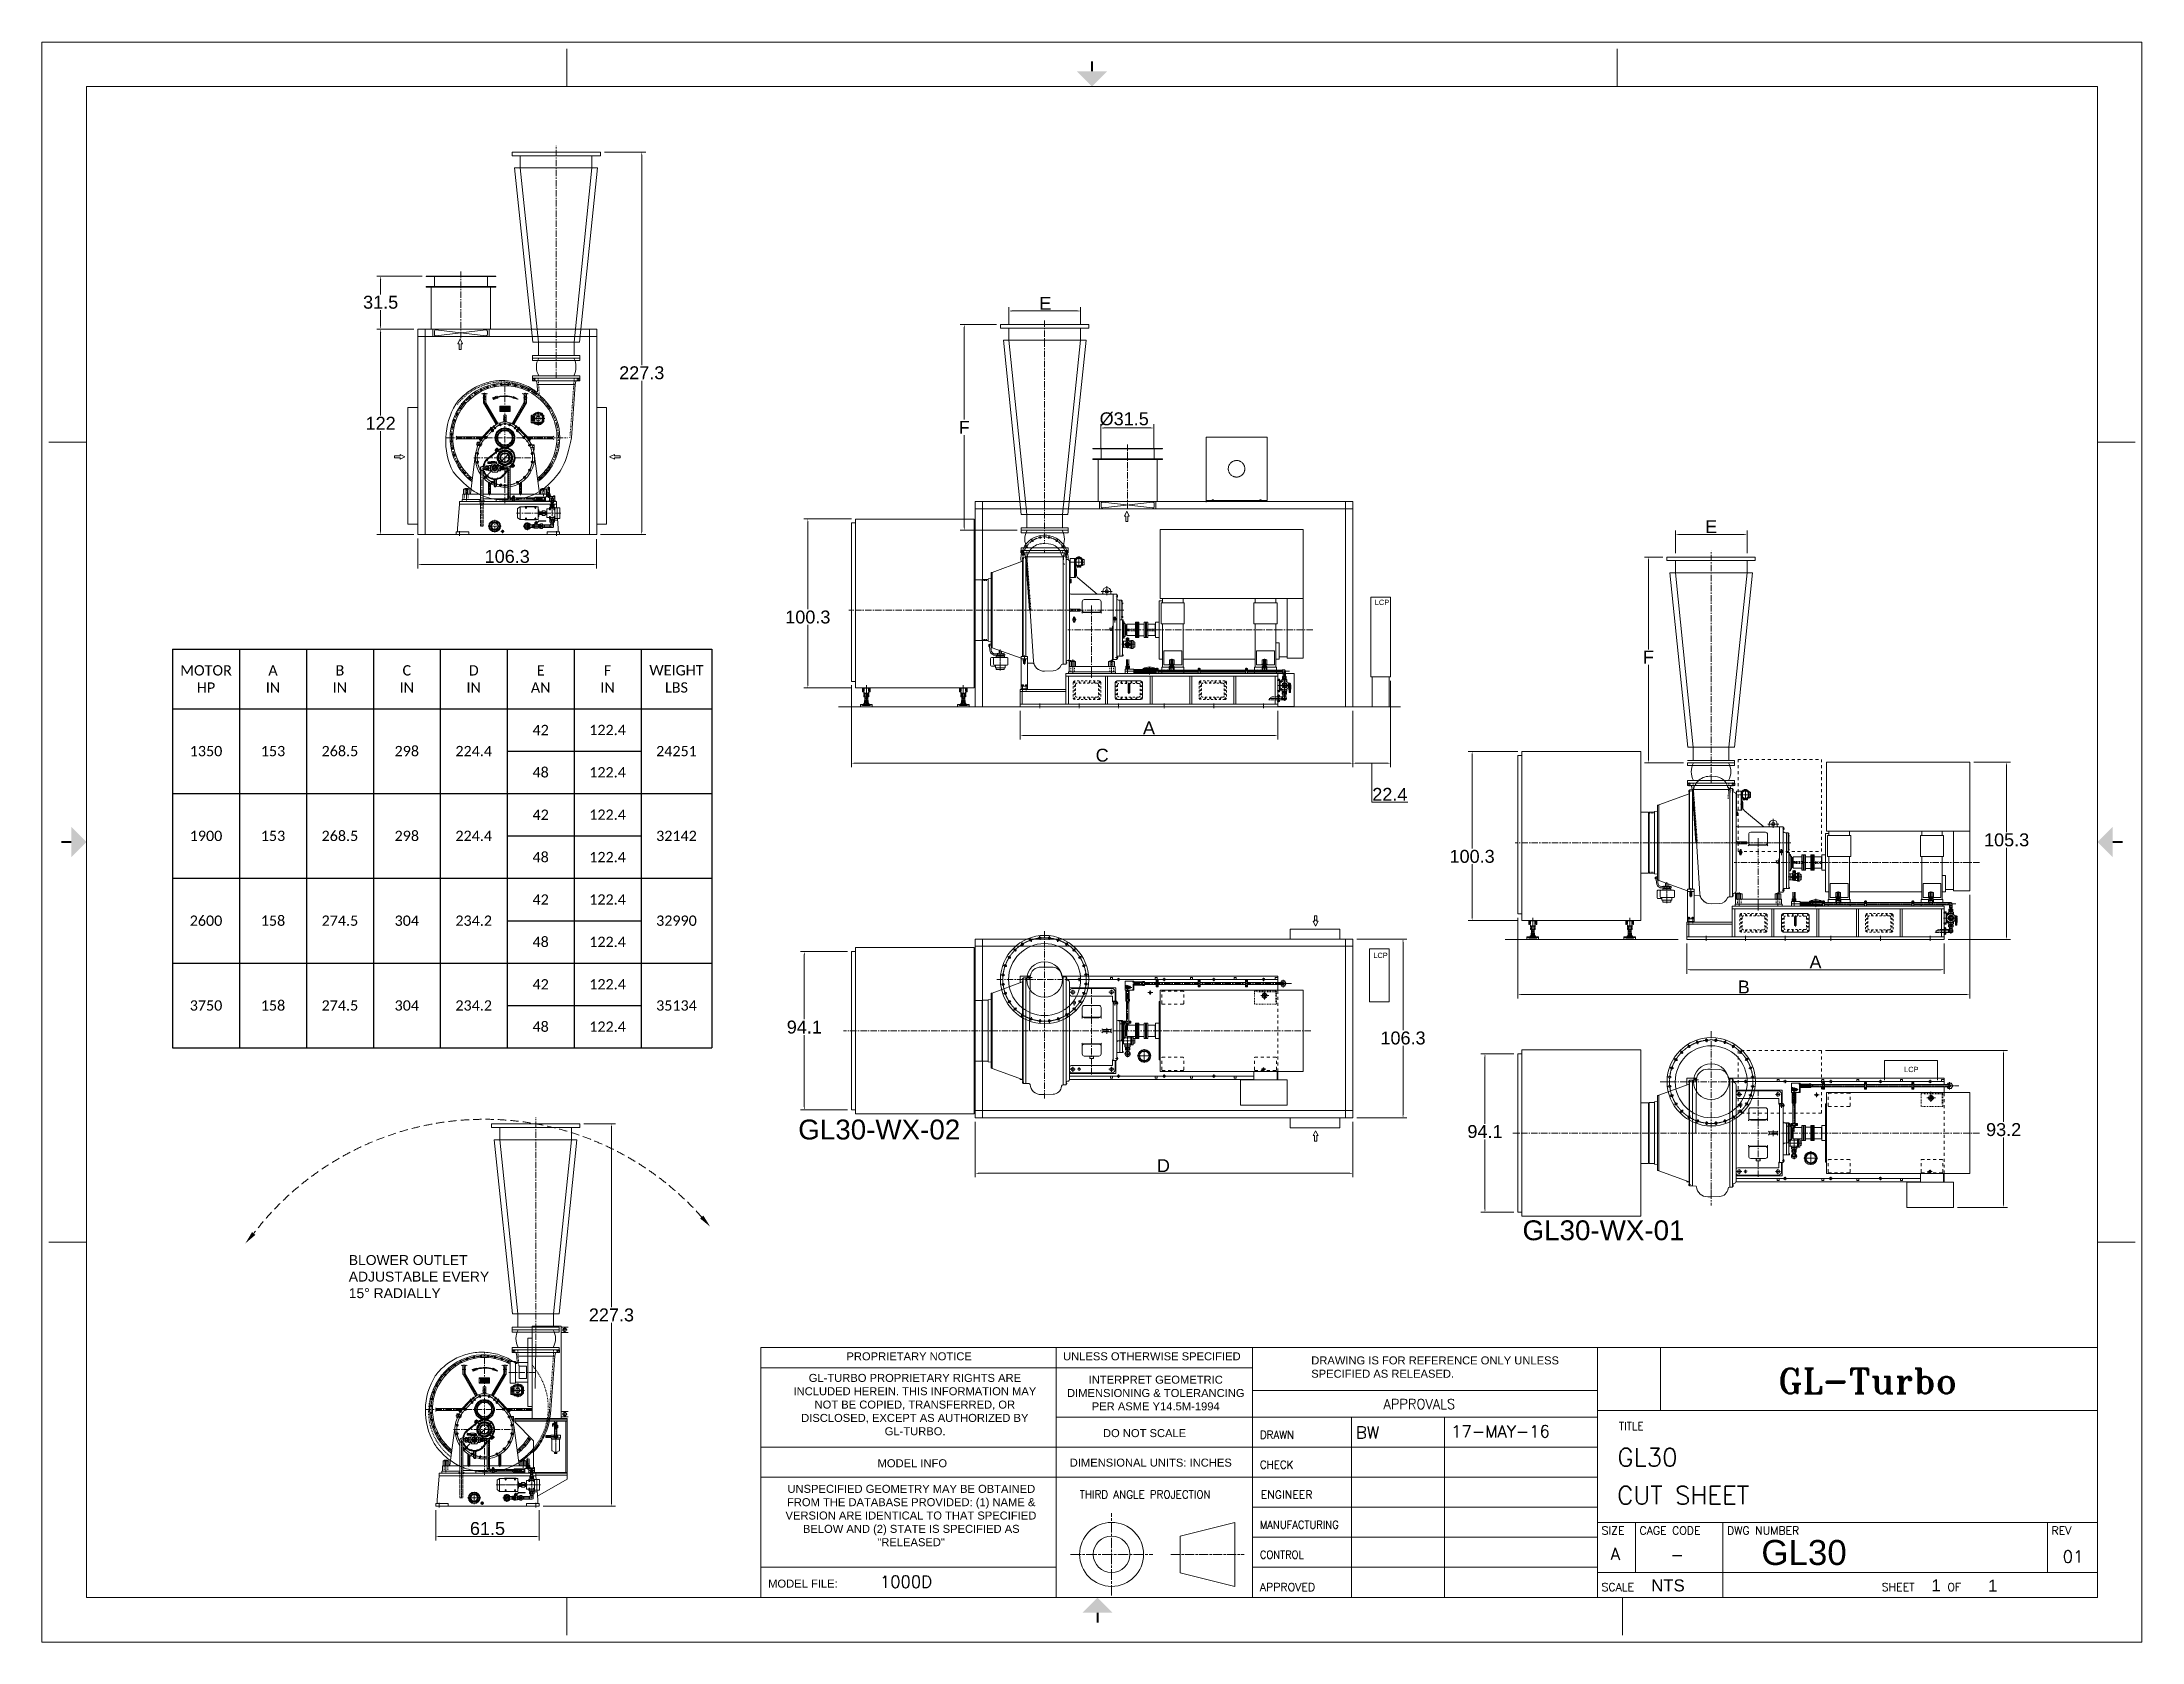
# Model space of a CAD drawing. Header units: inches. Extents: x 36 to 31738, y 79 to 24233.
import ezdxf
from ezdxf.enums import TextEntityAlignment as Align

# ---------------------------------------------------------------- set-up
doc = ezdxf.new("R2010")
doc.units = ezdxf.units.IN
doc.header["$MEASUREMENT"] = 0
for name, pattern in [('ACAD_ISO04W100', [30, 24, -3, 0, -3]), ('CENTER', [50.8, 31.75, -6.35, 6.35, -6.35]), ('CHAIN', [0.7087, 0.4724, -0.0591, 0.1181, -0.0591]), ('DASHED', [0.75, 0.5, -0.25]), ('EB_DASH', [6, 3, -3]), ('EB_DASHDOT', [39, 30, -3, 3, -3]), ('EB_DASHDOTDOT', [45, 30, -3, 3, -3, 3, -3])]:
    doc.linetypes.add(name, pattern=pattern)
doc.layers.get('Defpoints').update_dxf_attribs({"lineweight": 5})
for name, color, linetype, lineweight in [('06___ANNOTATIONS', 7, 'Continuous', 5), ('CAXA0', 7, 'Continuous', 5), ('CAXA1', 5, 'CENTER', 5), ('CAXAEB0', 7, 'Continuous', 5), ('Title Block', 7, 'Continuous', 5)]:
    doc.layers.add(name, color=color, linetype=linetype, lineweight=lineweight)
doc.styles.add('ACANSTS', font='romans.shx', dxfattribs={"height": 1})
doc.styles.add('Roman', font='arial.ttf')
doc.styles.add('ROMANS', font='romant.shx', dxfattribs={"height": 3.5})
doc.styles.get("Standard").update_dxf_attribs({"font": 'arial.ttf'})
doc.dimstyles.new('ISO-25', dxfattribs={"dimscale": 30, "dimtxt": 1.5, "dimasz": 1.5, "dimexe": 2, "dimexo": 2, "dimtad": 1, "dimtih": 1, "dimtoh": 1, "dimdec": 1, "dimlfac": 0.03937, "dimdsep": 46, "dimtxsty": 'Standard', "dimcen": 2.5, "dimclrd": 7, "dimclre": 7, "dimclrt": 7, "dimadec": 0, "dimazin": 0, "dimtfac": 1, "dimtdec": 1, "dimtmove": 0, "dimatfit": 3, "dimfxl": 1, "dimlwd": 5, "dimlwe": 5, "dimarcsym": 0})

msp = doc.modelspace()

# ---------------------------------------------------------------- texts
at = {"color": 7, "linetype": 'Continuous', "lineweight": 5, "char_height": 300, "attachment_point": 1, "style": 'Roman'}
for s, insert in [('GL30-WX-02', (11452.31, 7965.31)), ('GL30-WX-01', (22385.96, 6444.03))]:
    msp.add_mtext_dynamic_manual_height_columns(s, width=3244.2481, gutter_width=1, heights=[0], dxfattribs=dict(at, insert=insert))
at = {"color": 7, "lineweight": 5, "insert": (4666.91, 5920.09), "char_height": 150, "attachment_point": 1, "style": 'Roman'}
msp.add_mtext('BLOWER OUTLET\\PADJUSTABLE EVERY \\P15%%D RADIALLY', dxfattribs=at)
at = {"layer": '06___ANNOTATIONS', "color": 7, "linetype": 'Continuous', "lineweight": 5, "char_height": 80, "width": 4297.3632, "attachment_point": 4, "style": 'Roman'}
for insert in [(20155.79, 15773.22), (20133.39, 10443.58), (28146.55, 8721.44)]:
    msp.add_mtext('LCP', dxfattribs=dict(at, insert=insert))

# ---------------------------------------------------------------- blocks, each defined once
blk = doc.blocks.new('LONE STAR BLOWER TITLE BLOCK (SIZE A)')
at = {"lineweight": 15}
for p, q in [((17.5, 2.604), (17.5, 3.312)), ((17.5, 3.312), (18.209, 3.312)), ((18.209, 2.604), (18.209, 3.312)), ((18.209, 2.604), (17.5, 2.604))]:
    blk.add_line(p, q, dxfattribs=at)
at = {"layer": 'Title Block', "lineweight": 15}
for p, q in [((23.625, 18), (0, 18)), ((0, 18), (0, 0)), ((23.625, 0), (23.625, 18)), ((5.906, 17.5), (5.906, 17.922)), ((17.719, 17.5), (17.719, 17.922)), ((23.125, 17.5), (0.5, 17.5)), ((23.125, 17.5), (0.5, 17.5)), ((0.5, 17.5), (0.5, 0.5)), ((0.5, 17.291), (0.5, 17.5)), ((0.5, 17.5), (1.089, 17.5)), ((23.125, 0.5), (23.125, 17.5)), ((0.5, 17.291), (0.5, 14.218)), ((0.078, 13.5), (0.5, 13.5)), ((23.125, 13.5), (23.547, 13.5)), ((0.078, 4.5), (0.5, 4.5)), ((23.125, 4.5), (23.547, 4.5)), ((23.125, 3.312), (8.087, 3.312)), ((8.087, 3.312), (8.087, 0.5)), ((23.125, 3.312), (9.093, 3.312)), ((11.409, 3.312), (11.409, 0.5)), ((13.618, 3.312), (13.618, 0.5)), ((17.5, 0.5), (17.5, 3.312)), ((23.125, 0.5), (23.125, 3.312)), ((13.618, 3.083), (8.087, 3.083)), ((17.5, 2.829), (13.618, 2.829)), ((23.125, 2.604), (17.5, 2.604)), ((17.5, 2.529), (11.409, 2.529)), ((14.732, 0.504), (14.732, 2.529)), ((15.78, 0.504), (15.78, 2.529)), ((17.5, 2.192), (8.087, 2.192)), ((17.5, 1.854), (8.087, 1.854)), ((17.5, 1.517), (13.618, 1.517)), ((12.804, 1.191), (13.421, 1.345)), ((12.804, 0.78), (12.804, 1.191)), ((13.421, 1.345), (13.421, 0.626)), ((23.125, 1.344), (17.5, 1.344)), ((17.927, 1.344), (17.927, 0.781)), ((18.909, 1.344), (18.909, 0.5)), ((22.562, 1.344), (22.562, 0.781)), ((17.5, 1.179), (13.618, 1.179)), ((11.409, 0.842), (8.087, 0.842)), ((13.421, 0.626), (12.804, 0.78)), ((17.5, 0.842), (13.618, 0.842)), ((23.125, 0.781), (17.5, 0.781)), ((0.5, 0.5), (23.125, 0.5)), ((5.906, 0.078), (5.906, 0.5)), ((15.025, 0.5), (23.125, 0.5)), ((17.781, 0.078), (17.781, 0.5)), ((0, 0), (23.625, 0))]:
    blk.add_line(p, q, dxfattribs=at)
at = {"layer": 'Title Block', "linetype": 'CHAIN', "lineweight": 15, "ltscale": 0.249886}
for p, q in [((12.033, 0.523), (12.033, 1.448)), ((11.571, 0.986), (12.496, 0.986))]:
    blk.add_line(p, q, dxfattribs=at)
at = {"layer": 'Title Block', "linetype": 'CHAIN', "lineweight": 15, "ltscale": 0.22211}
blk.add_line((12.701, 0.986), (13.524, 0.986), dxfattribs=at)
at = {"layer": 'Title Block', "lineweight": 15, "const_width": 0.0225}
for points in [[(11.812, 17.781), (11.812, 17.669)], [(0.219, 9), (0.331, 9)], [(23.406, 9), (23.294, 9)], [(11.875, 0.219), (11.875, 0.331)]]:
    blk.add_lwpolyline(points, dxfattribs=at)
at = {"layer": 'Title Block', "lineweight": 15}
for radius in [0.36, 0.206]:
    blk.add_circle((12.033, 0.986), radius, dxfattribs=at)
for points in [[(11.644, 17.669), (11.981, 17.669), (11.812, 17.5)], [(0.331, 8.831), (0.331, 9.169), (0.5, 9)], [(23.294, 8.831), (23.294, 9.169), (23.125, 9)], [(11.706, 0.331), (12.044, 0.331), (11.875, 0.5)]]:
    blk.add_solid(points, dxfattribs=at)
at = {"layer": 'Title Block', "lineweight": 15, "style": 'ACANSTS'}
for s, height, width, p in [('APPROVALS', 0.1125, 0.951562, (15.091, 2.621)), ('DRAWN', 0.09, 0.942857, (13.701, 2.287)), ('TITLE', 0.09, 0.942857, (17.741, 2.384)), ('THIRD ANGLE PROJECTION', 0.09, 0.942857, (11.674, 1.615))]:
    blk.add_text(s, height=height, dxfattribs=dict(at, width=width)).set_placement(p)
for s, width, p in [('CHECK', 0.942857, (13.701, 1.995)), ('MANUFACTURING', 0.90932, (13.701, 1.32)), ('CONTROL', 0.90932, (13.701, 0.982))]:
    blk.add_text(s, height=0.09, dxfattribs=dict(at, width=width)).set_placement(p, align=Align.MIDDLE_LEFT)
for s, p in [('ENGINEER', (13.711, 1.658)), ('APPROVED', (13.701, 0.618)), ('SCALE', (17.545, 0.618)), ('SHEET     OF', (20.697, 0.618))]:
    blk.add_text(s, height=0.09, dxfattribs=at).set_placement(p, align=Align.MIDDLE_LEFT)
for s, height, p in [('SIZE', 0.09, (17.545, 1.209)), ('CAGE CODE', 0.09, (17.972, 1.209)), ('DWG NUMBER', 0.09, (18.956, 1.209)), ('REV', 0.09, (22.607, 1.209)), ('A', 0.135, (17.647, 0.923))]:
    blk.add_text(s, height=height, dxfattribs=at).set_placement(p)
at = {"layer": 'Title Block', "lineweight": 15, "char_height": 0.09, "attachment_point": 1, "style": 'Roman'}
for s, width, insert in [('PROPRIETARY NOTICE', 1.44687, (9.05, 3.259)), ('UNLESS OTHERWISE SPECIFIED', 2.30106, (11.487, 3.259)), ('DRAWING IS FOR REFERENCE ONLY UNLESS SPECIFIED AS RELEASED.', 2.82099, (14.279, 3.213)), ('\\pi0.22286;GL-TURBO PROPRIETARY RIGHTS ARE \\P\\pi0.05142;INCLUDED HEREIN. THIS INFORMATION MAY \\P\\pi0.28811;NOT BE COPIED, TRANSFERRED, OR \\P\\pi0.13755;DISCLOSED, EXCEPT AS AUTHORIZED BY \\P\\pi1.07724;GL-TURBO.', 2.82144, (8.403, 3.016)), ('\\pi0.31655;INTERPRET GEOMETRIC \\P\\pi0.07242;DIMENSIONING & TOLERANCING \\P\\pi0.35071;PER ASME Y14.5M-1994', 2.12521, (11.459, 2.996)), ('DO NOT SCALE', 2.30106, (11.936, 2.395)), ('MODEL INFO', 1.44687, (9.4, 2.056)), ('DIMENSIONAL UNITS: INCHES', 2.30106, (11.562, 2.063)), ('\\pi0.0504;UNSPECIFIED GEOMETRY MAY BE OBTAINED \\P\\pi0.04525;FROM THE DATABASE PROVIDED: (1) NAME & \\P\\pi0.02827;VERSION ARE IDENTICAL TO THAT SPECIFIED \\P\\pi0.2246;BELOW AND (2) STATE IS SPECIFIED AS \\P\\pi1.06161;"RELEASED"', 2.87165, (8.336, 1.768)), ('MODEL FILE:', 1.44687, (8.169, 0.702))]:
    blk.add_mtext_dynamic_manual_height_columns(s, width=width, gutter_width=1.25, heights=[0], dxfattribs=dict(at, insert=insert))
at = {"layer": 'Title Block', "lineweight": 15, "insert": (19.532, 3.078), "char_height": 3.9375, "width": 5.33462, "attachment_point": 1, "style": 'ROMANS'}
blk.add_mtext('{\\H0.07143x;GL-Turbo}', dxfattribs=at)
at = {"layer": 'Title Block', "lineweight": 15, "style": 'ACANSTS'}
for tag, p, height in [('DRAWN_BY', (14.782, 2.29), 0.135), ('DRAWN_DATE', (15.853, 2.302), 0.135), ('DRAWING_SUBTITLE', (17.724, 1.977), 0.203), ('CHECKED_BY', (14.804, 1.944), 0.135), ('CHECK_DATE', (15.834, 1.949), 0.135), ('ENGINEER', (14.798, 1.612), 0.135), ('ENG_DATE', (15.825, 1.611), 0.135), ('DRAWING_SUBTITLE', (17.721, 1.549), 0.203), ('MANUFACTURING', (14.794, 1.275), 0.135), ('MFG_DATE', (15.826, 1.278), 0.135), ('CONTROL', (14.794, 0.937), 0.135), ('CONTROL_DATE', (15.826, 0.94), 0.135), ('CAGE_CODE', (17.927, 0.916), 0.135), ('MODEL_FILE_NAME', (9.061, 0.611), 0.135), ('APPROVED_BY', (14.782, 0.573), 0.135), ('APPROVAL_DATE', (15.818, 0.57), 0.135)]:
    blk.add_attdef(tag, p, '', height=height, dxfattribs=at)
at = {"layer": 'Title Block', "lineweight": 15, "style": 'Roman', "flags": 8}
for tag, height, p in [('DWG_NUMBER', 0.281, (19.066, 1.147)), ('SCALE', 0.135, (18.103, 0.704)), ('SHEETNUMBER', 0.135, (21.256, 0.704)), ('TOTA_SHEETS', 0.135, (21.894, 0.702))]:
    blk.add_attdef(tag, text='', height=height, dxfattribs=at).set_placement(p, align=Align.TOP_LEFT)
at = {"layer": 'Title Block', "lineweight": 15, "style": 'ACANSTS'}
blk.add_attdef('REVISION', text='', height=0.135, dxfattribs=at).set_placement((22.849, 0.893), align=Align.CENTER)
blk = doc.blocks.new('*T134')
at = {"linetype": 'ByBlock', "lineweight": -2, "transparency": 16777216}
for p, q in [((0, 0), (8141, 0)), ((0, 0), (0, -6020)), ((1010, 0), (1010, -6020)), ((2021, 0), (2021, -6020)), ((3031, 0), (3031, -6020)), ((4041, 0), (4041, -6020)), ((5052, 0), (5052, -1540)), ((6062, 0), (6062, -6020)), ((7072, 0), (7072, -6020)), ((8141, 0), (8141, -6020)), ((0, -901), (8141, -901)), ((5052, -1540), (7072, -1540)), ((0, -2180), (8141, -2180)), ((5052, -2180), (5052, -2820)), ((5052, -2820), (7072, -2820)), ((0, -3460), (8141, -3460)), ((5052, -3460), (5052, -4100)), ((5052, -4100), (7072, -4100)), ((0, -4740), (8141, -4740)), ((5052, -4740), (5052, -5380)), ((5052, -5380), (7072, -5380)), ((0, -6020), (8141, -6020))]:
    blk.add_line(p, q, dxfattribs=at)
at = {"color": 0, "linetype": 'ByBlock', "lineweight": -2, "transparency": 16777216}
for p, q in [((5052, -1540), (5052, -2180)), ((5052, -2820), (5052, -3460)), ((5052, -4100), (5052, -4740)), ((5052, -5380), (5052, -6020))]:
    blk.add_line(p, q, dxfattribs=at)
at = {"color": 0, "linetype": 'Continuous', "lineweight": 5, "transparency": 16777216, "char_height": 155.56, "attachment_point": 5}
for s, insert, width in [('{\\fCalibri|b0|i0|c0;MOTOR^JHP^J', (505, -450), 842.33), ('{\\fCalibri|b0|i0|c0;A ^M^JIN^J', (1516, -450), 842.33), ('{\\fCalibri|b0|i0|c0;B ^M^JIN^J', (2526, -450), 842.33), ('{\\fCalibri|b0|i0|c0;C ^M^JIN^J', (3536, -450), 842.33), ('{\\fCalibri|b0|i0|c0;D ^M^JIN^J', (4546, -450), 842.33), ('{\\fCalibri|b0|i0|c0;E ^M^JAN^J', (5557, -450), 842.33), ('{\\fCalibri|b0|i0|c0;F^M^JIN^J', (6567, -450), 842.33), ('{\\fCalibri|b0|i0|c0;WEIGHT^M^JLBS^J', (7607, -450), 900.67), ('{\\fCalibri|b0|i0|c0;42^M^J', (5557, -1221), 842.33), ('{\\fCalibri|b0|i0|c0;122.4^M^J', (6567, -1221), 842.33), ('{\\fCalibri|b0|i0|c0;1350^J', (505, -1540), 842.33), ('{\\fCalibri|b0|i0|c0;153^J', (1516, -1540), 842.33), ('{\\fCalibri|b0|i0|c0;268.5^M^J', (2526, -1540), 842.33), ('{\\fCalibri|b0|i0|c0;298^M^J', (3536, -1540), 842.33), ('{\\fCalibri|b0|i0|c0;224.4^M^J', (4546, -1540), 842.33), ('{\\fCalibri|b0|i0|c0;24251^M^J', (7607, -1540), 900.67), ('{\\fCalibri|b0|i0|c0;48^M^J', (5557, -1860), 842.33), ('{\\fCalibri|b0|i0|c0;122.4^M^J', (6567, -1860), 842.33), ('{\\fCalibri|b0|i0|c0;42^M^J', (5557, -2500), 842.33), ('{\\fCalibri|b0|i0|c0;122.4^M^J', (6567, -2500), 842.33), ('{\\fCalibri|b0|i0|c0;1900^J', (505, -2820), 842.33), ('{\\fCalibri|b0|i0|c0;153^J', (1516, -2820), 842.33), ('{\\fCalibri|b0|i0|c0;268.5^M^J', (2526, -2820), 842.33), ('{\\fCalibri|b0|i0|c0;298^M^J', (3536, -2820), 842.33), ('{\\fCalibri|b0|i0|c0;224.4^M^J', (4546, -2820), 842.33), ('{\\fCalibri|b0|i0|c0;32142^J', (7607, -2820), 900.67), ('{\\fCalibri|b0|i0|c0;48^M^J', (5557, -3140), 842.33), ('{\\fCalibri|b0|i0|c0;122.4^M^J', (6567, -3140), 842.33), ('{\\fCalibri|b0|i0|c0;42^M^J', (5557, -3780), 842.33), ('{\\fCalibri|b0|i0|c0;122.4^M^J', (6567, -3780), 842.33), ('{\\fCalibri|b0|i0|c0;2600^M^J', (505, -4100), 842.33), ('{\\fCalibri|b0|i0|c0;158^J', (1516, -4100), 842.33), ('{\\fCalibri|b0|i0|c0;274.5^M^J', (2526, -4100), 842.33), ('{\\fCalibri|b0|i0|c0;304^J', (3536, -4100), 842.33), ('{\\fCalibri|b0|i0|c0;234.2^J', (4546, -4100), 842.33), ('{\\fCalibri|b0|i0|c0;32990^J', (7607, -4100), 900.67), ('{\\fCalibri|b0|i0|c0;48^M^J', (5557, -4420), 842.33), ('{\\fCalibri|b0|i0|c0;122.4^M^J', (6567, -4420), 842.33), ('{\\fCalibri|b0|i0|c0;42^M^J', (5557, -5060), 842.33), ('{\\fCalibri|b0|i0|c0;122.4^M^J', (6567, -5060), 842.33), ('{\\fCalibri|b0|i0|c0;3750^J', (505, -5380), 842.33), ('{\\fCalibri|b0|i0|c0;158^J', (1516, -5380), 842.33), ('{\\fCalibri|b0|i0|c0;274.5^M^J', (2526, -5380), 842.33), ('{\\fCalibri|b0|i0|c0;304^J', (3536, -5380), 842.33), ('{\\fCalibri|b0|i0|c0;234.2^J', (4546, -5380), 842.33), ('{\\fCalibri|b0|i0|c0;35134^J', (7607, -5380), 900.67), ('{\\fCalibri|b0|i0|c0;48^M^J', (5557, -5700), 842.33), ('{\\fCalibri|b0|i0|c0;122.4^M^J', (6567, -5700), 842.33)]:
    blk.add_mtext(s, dxfattribs=dict(at, insert=insert, width=width))
blk = doc.blocks.new('*D152')
at = {"color": 7, "linetype": 'Continuous', "lineweight": 5, "transparency": 16777216}
for p, q in [((5980, 2068), (5980, 1612)), ((7542, 2068), (7542, 1612)), ((7497, 1672), (6025, 1672))]:
    blk.add_line(p, q, dxfattribs=at)
at = {"color": 7, "transparency": 16777216}
for points in [[(6025, 1680), (6025, 1665), (5980, 1672)], [(7497, 1680), (7497, 1665), (7542, 1672)]]:
    blk.add_solid(points, dxfattribs=at)
at = {"layer": 'Defpoints', "color": 0, "transparency": 16777216}
for p in [(5980, 2128), (7542, 2128), (5980, 1672)]:
    blk.add_point(p, dxfattribs=at)
at = {"color": 7, "lineweight": 5, "transparency": 16777216, "insert": (6761, 1791), "char_height": 195, "attachment_point": 5, "style": 'Roman'}
blk.add_mtext('61.5', dxfattribs=at)
blk = doc.blocks.new('*D132')
at = {"color": 7, "linetype": 'Continuous', "lineweight": 5, "transparency": 16777216}
for p, q in [((22316, 13520), (21565, 13520)), ((21625, 13475), (21625, 12056)), ((21625, 11018), (21625, 11820)), ((22316, 10973), (21565, 10973))]:
    blk.add_line(p, q, dxfattribs=at)
at = {"color": 7, "transparency": 16777216}
for points in [[(21618, 13475), (21633, 13475), (21625, 13520)], [(21618, 11018), (21633, 11018), (21625, 10973)]]:
    blk.add_solid(points, dxfattribs=at)
at = {"layer": 'Defpoints', "color": 0, "transparency": 16777216}
for p in [(22376, 13520), (21625, 10973), (22376, 10973)]:
    blk.add_point(p, dxfattribs=at)
at = {"color": 7, "lineweight": 5, "transparency": 16777216, "insert": (21625, 11938), "char_height": 195, "attachment_point": 5, "style": 'Roman'}
blk.add_mtext('100.3', dxfattribs=at)
blk = doc.blocks.new('*D133')
at = {"color": 7, "linetype": 'Continuous', "lineweight": 5, "transparency": 16777216}
for p, q in [((22256, 8958), (21759, 8958)), ((21819, 8913), (21819, 7902)), ((21819, 6612), (21819, 7666)), ((22256, 6567), (21759, 6567))]:
    blk.add_line(p, q, dxfattribs=at)
at = {"color": 7, "transparency": 16777216}
for points in [[(21812, 8913), (21827, 8913), (21819, 8958)], [(21812, 6612), (21827, 6612), (21819, 6567)]]:
    blk.add_solid(points, dxfattribs=at)
at = {"layer": 'Defpoints', "color": 0, "transparency": 16777216}
for p in [(22316, 8958), (21819, 6567), (22316, 6567)]:
    blk.add_point(p, dxfattribs=at)
at = {"color": 7, "lineweight": 5, "transparency": 16777216, "insert": (21819, 7784), "char_height": 195, "attachment_point": 5, "style": 'Roman'}
blk.add_mtext('94.1', dxfattribs=at)
blk = doc.blocks.new('*D149')
at = {"color": 7, "linetype": 'Continuous', "lineweight": 5, "transparency": 16777216}
for p, q in [((24866, 10625), (24866, 10168)), ((28752, 10625), (28752, 10168)), ((24911, 10228), (28707, 10228))]:
    blk.add_line(p, q, dxfattribs=at)
at = {"color": 7, "transparency": 16777216}
for points in [[(24911, 10236), (24911, 10221), (24866, 10228)], [(28707, 10236), (28707, 10221), (28752, 10228)]]:
    blk.add_solid(points, dxfattribs=at)
at = {"layer": 'Defpoints', "color": 0, "transparency": 16777216}
for p in [(24866, 10685), (28752, 10685), (28752, 10228)]:
    blk.add_point(p, dxfattribs=at)
at = {"color": 7, "lineweight": 5, "transparency": 16777216, "insert": (26809, 10344), "char_height": 195, "attachment_point": 5, "style": 'Roman'}
blk.add_mtext('A', dxfattribs=at)
blk = doc.blocks.new('*D150')
at = {"color": 7, "linetype": 'Continuous', "lineweight": 5, "transparency": 16777216}
for p, q in [((29197, 13360), (29754, 13360)), ((29694, 13315), (29694, 12306)), ((29694, 10730), (29694, 12069)), ((28812, 10685), (29754, 10685))]:
    blk.add_line(p, q, dxfattribs=at)
at = {"color": 7, "transparency": 16777216}
for points in [[(29686, 13315), (29701, 13315), (29694, 13360)], [(29686, 10730), (29701, 10730), (29694, 10685)]]:
    blk.add_solid(points, dxfattribs=at)
at = {"layer": 'Defpoints', "color": 0, "transparency": 16777216}
for p in [(29137, 13360), (28752, 10685), (29694, 10685)]:
    blk.add_point(p, dxfattribs=at)
at = {"color": 7, "lineweight": 5, "transparency": 16777216, "insert": (29694, 12187), "char_height": 195, "attachment_point": 5, "style": 'Roman'}
blk.add_mtext('105.3', dxfattribs=at)
blk = doc.blocks.new('*D151')
at = {"color": 7, "linetype": 'Continuous', "lineweight": 5, "transparency": 16777216}
for p, q in [((8216, 7901), (8692, 7901)), ((8632, 7856), (8632, 5133)), ((8632, 2173), (8632, 4896)), ((7602, 2128), (8692, 2128))]:
    blk.add_line(p, q, dxfattribs=at)
at = {"color": 7, "transparency": 16777216}
for points in [[(8625, 7856), (8640, 7856), (8632, 7901)], [(8625, 2173), (8640, 2173), (8632, 2128)]]:
    blk.add_solid(points, dxfattribs=at)
at = {"layer": 'Defpoints', "color": 0, "transparency": 16777216}
for p in [(8156, 7901), (8632, 7901), (7542, 2128)]:
    blk.add_point(p, dxfattribs=at)
at = {"color": 7, "lineweight": 5, "transparency": 16777216, "insert": (8632, 5015), "char_height": 195, "attachment_point": 5, "style": 'Roman'}
blk.add_mtext('227.3', dxfattribs=at)
blk = doc.blocks.new('*D153')
at = {"color": 7, "linetype": 'Continuous', "lineweight": 5, "transparency": 16777216}
for p, q in [((29137, 11360), (29137, 9792)), ((22316, 11010), (22316, 9792)), ((29092, 9852), (22361, 9852))]:
    blk.add_line(p, q, dxfattribs=at)
at = {"color": 7, "transparency": 16777216}
for points in [[(22361, 9859), (22361, 9844), (22316, 9852)], [(29092, 9859), (29092, 9844), (29137, 9852)]]:
    blk.add_solid(points, dxfattribs=at)
at = {"layer": 'Defpoints', "color": 0, "transparency": 16777216}
for p in [(29137, 11420), (22316, 11070), (22316, 9852)]:
    blk.add_point(p, dxfattribs=at)
at = {"color": 7, "lineweight": 5, "transparency": 16777216, "insert": (25726, 9968), "char_height": 195, "attachment_point": 5, "style": 'Roman'}
blk.add_mtext('B', dxfattribs=at)
blk = doc.blocks.new('*D135')
at = {"color": 7, "linetype": 'Continuous', "lineweight": 5, "transparency": 16777216}
for p, q in [((26960, 9008), (29709, 9008)), ((29649, 8963), (29649, 7931)), ((29649, 6685), (29649, 7694)), ((28954, 6640), (29709, 6640))]:
    blk.add_line(p, q, dxfattribs=at)
at = {"color": 7, "transparency": 16777216}
for points in [[(29641, 8963), (29656, 8963), (29649, 9008)], [(29641, 6685), (29656, 6685), (29649, 6640)]]:
    blk.add_solid(points, dxfattribs=at)
at = {"layer": 'Defpoints', "color": 0, "transparency": 16777216}
for p in [(26900, 9008), (28894, 6640), (29649, 6640)]:
    blk.add_point(p, dxfattribs=at)
at = {"color": 7, "lineweight": 5, "transparency": 16777216, "insert": (29649, 7813), "char_height": 195, "attachment_point": 5, "style": 'Roman'}
blk.add_mtext('93.2', dxfattribs=at)
blk = doc.blocks.new('*D136')
at = {"color": 7, "linetype": 'Continuous', "lineweight": 5, "transparency": 16777216}
for p, q in [((24694, 16518), (24694, 16860)), ((25776, 16518), (25776, 16860)), ((25731, 16800), (24739, 16800))]:
    blk.add_line(p, q, dxfattribs=at)
at = {"color": 7, "transparency": 16777216}
for points in [[(24739, 16808), (24739, 16793), (24694, 16800)], [(25731, 16808), (25731, 16793), (25776, 16800)]]:
    blk.add_solid(points, dxfattribs=at)
at = {"layer": 'Defpoints', "color": 0, "transparency": 16777216}
for p in [(24694, 16800), (24694, 16458), (25776, 16458)]:
    blk.add_point(p, dxfattribs=at)
at = {"color": 7, "lineweight": 5, "transparency": 16777216, "insert": (25235, 16916), "char_height": 195, "attachment_point": 5, "style": 'Roman'}
blk.add_mtext('E', dxfattribs=at)
blk = doc.blocks.new('*D137')
at = {"color": 7, "linetype": 'Continuous', "lineweight": 5, "transparency": 16777216}
for p, q in [((24506, 16458), (24227, 16458)), ((24287, 16413), (24287, 15064)), ((24287, 13395), (24287, 14832)), ((24817, 13350), (24227, 13350))]:
    blk.add_line(p, q, dxfattribs=at)
at = {"color": 7, "transparency": 16777216}
for points in [[(24279, 16413), (24294, 16413), (24287, 16458)], [(24279, 13395), (24294, 13395), (24287, 13350)]]:
    blk.add_solid(points, dxfattribs=at)
at = {"layer": 'Defpoints', "color": 0, "transparency": 16777216}
for p in [(24566, 16458), (24287, 13350), (24877, 13350)]:
    blk.add_point(p, dxfattribs=at)
at = {"color": 7, "lineweight": 5, "transparency": 16777216, "insert": (24287, 14948), "char_height": 195, "attachment_point": 5, "style": 'Roman'}
blk.add_mtext('F', dxfattribs=at)
blk = doc.blocks.new('*D154')
at = {"color": 7, "linetype": 'Continuous', "lineweight": 5, "transparency": 16777216}
for p, q in [((14804, 14137), (14804, 13702)), ((18691, 14137), (18691, 13702)), ((14849, 13762), (18646, 13762))]:
    blk.add_line(p, q, dxfattribs=at)
at = {"color": 7, "transparency": 16777216}
for points in [[(14849, 13770), (14849, 13755), (14804, 13762)], [(18646, 13770), (18646, 13755), (18691, 13762)]]:
    blk.add_solid(points, dxfattribs=at)
at = {"layer": 'Defpoints', "color": 0, "transparency": 16777216}
for p in [(14804, 14197), (18691, 14197), (18691, 13762)]:
    blk.add_point(p, dxfattribs=at)
at = {"color": 7, "lineweight": 5, "transparency": 16777216, "insert": (16747, 13879), "char_height": 195, "attachment_point": 5, "style": 'Roman'}
blk.add_mtext('A', dxfattribs=at)
blk = doc.blocks.new('*D143')
at = {"color": 7, "linetype": 'Continuous', "lineweight": 5, "transparency": 16777216}
for p, q in [((5709, 16737), (5709, 16287)), ((8409, 16727), (8409, 16287)), ((5754, 16347), (8364, 16347))]:
    blk.add_line(p, q, dxfattribs=at)
at = {"color": 7, "transparency": 16777216}
for points in [[(5754, 16355), (5754, 16340), (5709, 16347)], [(8364, 16355), (8364, 16340), (8409, 16347)]]:
    blk.add_solid(points, dxfattribs=at)
at = {"layer": 'Defpoints', "color": 0, "transparency": 16777216}
for p in [(5709, 16797), (8409, 16787), (8409, 16347)]:
    blk.add_point(p, dxfattribs=at)
at = {"color": 7, "lineweight": 5, "transparency": 16777216, "insert": (7059, 16466), "char_height": 195, "attachment_point": 5, "style": 'Roman'}
blk.add_mtext('106.3', dxfattribs=at)
blk = doc.blocks.new('*D144')
at = {"color": 7, "linetype": 'Continuous', "lineweight": 5, "transparency": 16777216}
for p, q in [((19885, 10691), (20642, 10691)), ((20582, 10646), (20582, 9314)), ((20582, 8036), (20582, 9077)), ((19885, 7991), (20642, 7991))]:
    blk.add_line(p, q, dxfattribs=at)
at = {"color": 7, "transparency": 16777216}
for points in [[(20574, 10646), (20589, 10646), (20582, 10691)], [(20574, 8036), (20589, 8036), (20582, 7991)]]:
    blk.add_solid(points, dxfattribs=at)
at = {"layer": 'Defpoints', "color": 0, "transparency": 16777216}
for p in [(19825, 10691), (20582, 10691), (19825, 7991)]:
    blk.add_point(p, dxfattribs=at)
at = {"color": 7, "lineweight": 5, "transparency": 16777216, "insert": (20582, 9196), "char_height": 195, "attachment_point": 5, "style": 'Roman'}
blk.add_mtext('106.3', dxfattribs=at)
blk = doc.blocks.new('*D145')
at = {"color": 7, "linetype": 'Continuous', "lineweight": 5, "transparency": 16777216}
for p, q in [((14125, 7931), (14125, 7094)), ((19825, 7931), (19825, 7094)), ((19780, 7154), (14170, 7154))]:
    blk.add_line(p, q, dxfattribs=at)
at = {"color": 7, "transparency": 16777216}
for points in [[(14170, 7161), (14170, 7146), (14125, 7154)], [(19780, 7161), (19780, 7146), (19825, 7154)]]:
    blk.add_solid(points, dxfattribs=at)
at = {"layer": 'Defpoints', "color": 0, "transparency": 16777216}
for p in [(14125, 7991), (19825, 7991), (14125, 7154)]:
    blk.add_point(p, dxfattribs=at)
at = {"color": 7, "lineweight": 5, "transparency": 16777216, "insert": (16965, 7270), "char_height": 195, "attachment_point": 5, "style": 'Roman'}
blk.add_mtext('D', dxfattribs=at)
blk = doc.blocks.new('*D146')
at = {"color": 7, "linetype": 'Continuous', "lineweight": 5, "transparency": 16777216}
for p, q in [((5649, 19897), (5088, 19897)), ((5148, 19852), (5148, 18593)), ((5148, 16842), (5148, 18360)), ((5649, 16797), (5088, 16797))]:
    blk.add_line(p, q, dxfattribs=at)
at = {"color": 7, "transparency": 16777216}
for points in [[(5141, 19852), (5156, 19852), (5148, 19897)], [(5141, 16842), (5156, 16842), (5148, 16797)]]:
    blk.add_solid(points, dxfattribs=at)
at = {"layer": 'Defpoints', "color": 0, "transparency": 16777216}
for p in [(5709, 19897), (5148, 16797), (5709, 16797)]:
    blk.add_point(p, dxfattribs=at)
at = {"color": 7, "lineweight": 5, "transparency": 16777216, "insert": (5148, 18477), "char_height": 195, "attachment_point": 5, "style": 'Roman'}
blk.add_mtext('122', dxfattribs=at)
blk = doc.blocks.new('*D147')
at = {"color": 7, "linetype": 'Continuous', "lineweight": 5, "transparency": 16777216}
for p, q in [((8525, 22570), (9150, 22570)), ((9090, 22525), (9090, 19356)), ((9090, 16842), (9090, 19120)), ((8469, 16797), (9150, 16797))]:
    blk.add_line(p, q, dxfattribs=at)
at = {"color": 7, "transparency": 16777216}
for points in [[(9082, 22525), (9097, 22525), (9090, 22570)], [(9082, 16842), (9097, 16842), (9090, 16797)]]:
    blk.add_solid(points, dxfattribs=at)
at = {"layer": 'Defpoints', "color": 0, "transparency": 16777216}
for p in [(8465, 22570), (8409, 16797), (9090, 16797)]:
    blk.add_point(p, dxfattribs=at)
at = {"color": 7, "lineweight": 5, "transparency": 16777216, "insert": (9090, 19238), "char_height": 195, "attachment_point": 5, "style": 'Roman'}
blk.add_mtext('227.3', dxfattribs=at)
blk = doc.blocks.new('*D155')
at = {"color": 7, "linetype": 'Continuous', "lineweight": 5, "transparency": 16777216}
for p, q in [((20394, 14590), (20394, 13286)), ((19825, 14137), (19825, 13286)), ((19870, 13346), (20349, 13346)), ((20110, 13346), (20110, 12758)), ((20110, 12758), (20656, 12758))]:
    blk.add_line(p, q, dxfattribs=at)
at = {"color": 7, "transparency": 16777216}
for points in [[(19870, 13353), (19870, 13338), (19825, 13346)], [(20349, 13353), (20349, 13338), (20394, 13346)]]:
    blk.add_solid(points, dxfattribs=at)
at = {"layer": 'Defpoints', "color": 0, "transparency": 16777216}
for p in [(20394, 14650), (19825, 14197), (20394, 13346)]:
    blk.add_point(p, dxfattribs=at)
at = {"color": 7, "lineweight": 5, "transparency": 16777216, "insert": (20383, 12875), "char_height": 195, "attachment_point": 5, "style": 'Roman'}
blk.add_mtext('22.4', dxfattribs=at)
blk = doc.blocks.new('*D156')
at = {"color": 7, "linetype": 'Continuous', "lineweight": 5, "transparency": 16777216}
for p, q in [((12255, 14521), (12255, 13286)), ((19825, 14137), (19825, 13286)), ((19780, 13346), (12300, 13346))]:
    blk.add_line(p, q, dxfattribs=at)
at = {"color": 7, "transparency": 16777216}
for points in [[(12300, 13353), (12300, 13338), (12255, 13346)], [(19780, 13353), (19780, 13338), (19825, 13346)]]:
    blk.add_solid(points, dxfattribs=at)
at = {"layer": 'Defpoints', "color": 0, "transparency": 16777216}
for p in [(12255, 14581), (19825, 14197), (12255, 13346)]:
    blk.add_point(p, dxfattribs=at)
at = {"color": 7, "lineweight": 5, "transparency": 16777216, "insert": (16040, 13465), "char_height": 195, "attachment_point": 5, "style": 'Roman'}
blk.add_mtext('C', dxfattribs=at)
blk = doc.blocks.new('*D148')
at = {"color": 7, "linetype": 'Continuous', "lineweight": 5, "transparency": 16777216}
for p, q in [((12195, 10502), (11484, 10502)), ((11544, 10457), (11544, 9479)), ((11544, 8156), (11544, 9242)), ((12195, 8111), (11484, 8111))]:
    blk.add_line(p, q, dxfattribs=at)
at = {"color": 7, "transparency": 16777216}
for points in [[(11537, 10457), (11552, 10457), (11544, 10502)], [(11537, 8156), (11552, 8156), (11544, 8111)]]:
    blk.add_solid(points, dxfattribs=at)
at = {"layer": 'Defpoints', "color": 0, "transparency": 16777216}
for p in [(11544, 10502), (12255, 10502), (12255, 8111)]:
    blk.add_point(p, dxfattribs=at)
at = {"color": 7, "lineweight": 5, "transparency": 16777216, "insert": (11544, 9361), "char_height": 195, "attachment_point": 5, "style": 'Roman'}
blk.add_mtext('94.1', dxfattribs=at)
blk = doc.blocks.new('*D138')
at = {"color": 7, "linetype": 'Continuous', "lineweight": 5, "transparency": 16777216}
for p, q in [((5774, 20697), (5088, 20697)), ((5148, 20652), (5148, 20421)), ((5148, 19942), (5148, 20184)), ((5649, 19897), (5088, 19897))]:
    blk.add_line(p, q, dxfattribs=at)
at = {"color": 7, "transparency": 16777216}
for points in [[(5141, 20652), (5156, 20652), (5148, 20697)], [(5141, 19942), (5156, 19942), (5148, 19897)]]:
    blk.add_solid(points, dxfattribs=at)
at = {"layer": 'Defpoints', "color": 0, "transparency": 16777216}
for p in [(5834, 20697), (5148, 19897), (5709, 19897)]:
    blk.add_point(p, dxfattribs=at)
at = {"color": 7, "lineweight": 5, "transparency": 16777216, "insert": (5148, 20303), "char_height": 195, "attachment_point": 5, "style": 'Roman'}
blk.add_mtext('31.5', dxfattribs=at)
blk = doc.blocks.new('*D139')
at = {"color": 7, "linetype": 'Continuous', "lineweight": 5, "transparency": 16777216}
for p, q in [((12255, 17032), (11537, 17032)), ((11597, 16987), (11597, 15669)), ((11597, 14530), (11597, 15433)), ((12255, 14485), (11537, 14485))]:
    blk.add_line(p, q, dxfattribs=at)
at = {"color": 7, "transparency": 16777216}
for points in [[(11590, 16987), (11605, 16987), (11597, 17032)], [(11590, 14530), (11605, 14530), (11597, 14485)]]:
    blk.add_solid(points, dxfattribs=at)
at = {"layer": 'Defpoints', "color": 0, "transparency": 16777216}
for p in [(12315, 17032), (11597, 14485), (12315, 14485)]:
    blk.add_point(p, dxfattribs=at)
at = {"color": 7, "lineweight": 5, "transparency": 16777216, "insert": (11597, 15551), "char_height": 195, "attachment_point": 5, "style": 'Roman'}
blk.add_mtext('100.3', dxfattribs=at)
blk = doc.blocks.new('*D140')
at = {"color": 7, "linetype": 'Continuous', "lineweight": 5, "transparency": 16777216}
for p, q in [((14633, 19975), (14633, 20232)), ((14678, 20172), (15670, 20172)), ((15715, 19975), (15715, 20232))]:
    blk.add_line(p, q, dxfattribs=at)
at = {"color": 7, "transparency": 16777216}
for points in [[(14678, 20179), (14678, 20164), (14633, 20172)], [(15670, 20179), (15670, 20164), (15715, 20172)]]:
    blk.add_solid(points, dxfattribs=at)
at = {"layer": 'Defpoints', "color": 0, "transparency": 16777216}
for p in [(15715, 20172), (14633, 19915), (15715, 19915)]:
    blk.add_point(p, dxfattribs=at)
at = {"color": 7, "lineweight": 5, "transparency": 16777216, "insert": (15182, 20288), "char_height": 195, "attachment_point": 5, "style": 'Roman'}
blk.add_mtext('E', dxfattribs=at)
blk = doc.blocks.new('*D141')
at = {"color": 7, "linetype": 'Continuous', "lineweight": 5, "transparency": 16777216}
for p, q in [((14445, 19970), (13898, 19970)), ((13958, 19925), (13958, 18532)), ((13958, 16907), (13958, 18300)), ((14755, 16862), (13898, 16862))]:
    blk.add_line(p, q, dxfattribs=at)
at = {"color": 7, "transparency": 16777216}
for points in [[(13951, 19925), (13966, 19925), (13958, 19970)], [(13951, 16907), (13966, 16907), (13958, 16862)]]:
    blk.add_solid(points, dxfattribs=at)
at = {"layer": 'Defpoints', "color": 0, "transparency": 16777216}
for p in [(14505, 19970), (13958, 16862), (14815, 16862)]:
    blk.add_point(p, dxfattribs=at)
at = {"color": 7, "lineweight": 5, "transparency": 16777216, "insert": (13958, 18416), "char_height": 195, "attachment_point": 5, "style": 'Roman'}
blk.add_mtext('F', dxfattribs=at)
blk = doc.blocks.new('*D142')
at = {"color": 7, "linetype": 'Continuous', "lineweight": 5, "transparency": 16777216}
for p, q in [((16021, 18095), (16021, 18466)), ((16066, 18406), (16774, 18406)), ((16819, 18096), (16819, 18466))]:
    blk.add_line(p, q, dxfattribs=at)
at = {"color": 7, "transparency": 16777216}
for points in [[(16066, 18413), (16066, 18398), (16021, 18406)], [(16774, 18413), (16774, 18398), (16819, 18406)]]:
    blk.add_solid(points, dxfattribs=at)
at = {"layer": 'Defpoints', "color": 0, "transparency": 16777216}
for p in [(16819, 18406), (16021, 18035), (16819, 18036)]:
    blk.add_point(p, dxfattribs=at)
at = {"color": 7, "lineweight": 5, "transparency": 16777216, "insert": (16373, 18541), "char_height": 195, "attachment_point": 5, "style": 'Roman'}
blk.add_mtext('%%C31.5', dxfattribs=at)

# ---------------------------------------------------------------- dimensions: what is measured, and where the dimension line sits
at = {"color": 7, "lineweight": 5}
for base, p1, p2, angle, picture, middle in [((9089.81, 16797.28), (8464.61, 22570.01), (8409.39, 16797.28), 90, '*D147', (9089.81, 19238.06)), ((5148.02, 19897.28), (5834.39, 20697.28), (5709.39, 19897.28), 90, '*D138', (5148.02, 20302.57)), ((5148.02, 16797.28), (5709.39, 19897.28), (5709.39, 16797.28), 90, '*D146', (5148.02, 18476.6)), ((11597.15, 14484.8), (12314.62, 17031.73), (12314.62, 14484.8), 90, '*D139', (11597.15, 15551.03)), ((20394.49, 13345.77), (19824.99, 14197.08), (20394.49, 14650.17), 180, '*D155', (20128.49, 12758.06)), ((21625.04, 10973.08), (22375.84, 13520.01), (22375.84, 10973.08), 90, '*D132', (21625.04, 11938.01)), ((29693.93, 10685.36), (29136.83, 13360.36), (28751.82, 10685.36), 90, '*D150', (29693.93, 12187.32)), ((11544.27, 10501.61), (12254.85, 8110.91), (12254.85, 10501.61), 270, '*D148', (11544.27, 9360.81)), ((20581.78, 10691.44), (19824.99, 7991.44), (19824.99, 10691.44), 270, '*D144', (20581.78, 9195.51)), ((21819.05, 6566.93), (22316.07, 8957.63), (22316.07, 6566.93), 270, '*D133', (21819.05, 7783.86)), ((29648.73, 6639.78), (26899.62, 9008.28), (28894.33, 6639.78), 270, '*D135', (29648.73, 7812.72)), ((8632.12, 7901.06), (7541.65, 2128.34), (8156.06, 7901.06), 90, '*D151', (8632.12, 5014.7))]:
    dim = msp.add_linear_dim(base=base, p1=p1, p2=p2, angle=angle, dimstyle='ISO-25', override={"dimtxt": 6.5, "dimpost": '\\X', "dimtxsty": 'Roman', "dimtmove": 1}, dxfattribs=at)
    dim.commit()
    dim.dimension.update_dxf_attribs({"geometry": picture, "text_midpoint": middle, "dimtype": 160})
for base, p1, p2, text, picture, middle in [((15714.76, 20171.7), (14633.09, 19914.82), (15714.76, 19914.82), 'E', '*D140', (15181.6, 20171.7)), ((16819.35, 18405.87), (16021.35, 18035.43), (16819.35, 18036.43), '%%C31.5', '*D142', (16373.29, 18417.27))]:
    dim = msp.add_linear_dim(base=base, p1=p1, p2=p2, text=text, dimstyle='ISO-25', override={"dimtxt": 6.5, "dimpost": '\\X', "dimtxsty": 'Roman', "dimtmove": 1}, dxfattribs=at)
    dim.commit()
    dim.dimension.update_dxf_attribs({"geometry": picture, "text_midpoint": middle, "dimtype": 160})
for base, p1, p2, angle, text, picture, middle in [((13958.34, 16861.9), (14504.59, 19969.81), (14815.38, 16861.9), 90, 'F', '*D141', (13958.34, 18416.01)), ((24694.31, 16800.1), (25775.98, 16458.08), (24694.31, 16458.08), 180, 'E', '*D136', (25235.14, 16800.1)), ((24286.64, 13350.17), (24565.81, 16458.08), (24876.6, 13350.17), 90, 'F', '*D137', (24286.64, 14948.19)), ((22316.07, 9851.8), (29136.83, 11420.35), (22316.07, 11069.54), 180, 'B', '*D153', (25726.45, 9851.8)), ((14124.99, 7153.56), (19824.99, 7991.44), (14124.99, 7991.44), 180, 'D', '*D145', (16965.35, 7153.56))]:
    dim = msp.add_linear_dim(base=base, p1=p1, p2=p2, angle=angle, text=text, dimstyle='ISO-25', override={"dimtxt": 6.5, "dimpost": '\\X', "dimtxsty": 'Roman', "dimtmove": 1}, dxfattribs=at)
    dim.commit()
    dim.dimension.update_dxf_attribs({"geometry": picture, "text_midpoint": middle, "dimtype": 160})
for base, p1, p2, picture, middle in [((8409.39, 16347.29), (5709.39, 16797.28), (8409.39, 16786.78), '*D143', (7059.39, 16465.67)), ((5979.65, 1672.26), (7541.65, 2127.95), (5979.65, 2128.34), '*D152', (6760.65, 1790.57))]:
    dim = msp.add_linear_dim(base=base, p1=p1, p2=p2, dimstyle='ISO-25', override={"dimtxt": 6.5, "dimpost": '\\X', "dimtxsty": 'Roman', "dimtmove": 1}, dxfattribs=at)
    dim.commit()
    dim.dimension.update_dxf_attribs({"geometry": picture, "text_midpoint": middle})
for base, p1, p2, text, picture, middle in [((12254.85, 13345.77), (19824.99, 14197.08), (12254.85, 14581.26), 'C', '*D156', (16039.92, 13465.34)), ((18690.6, 13762.49), (14804.36, 14197.08), (18690.6, 14197.08), 'A', '*D154', (16747.48, 13878.74)), ((28751.82, 10228.07), (24865.58, 10685.36), (28751.82, 10685.36), 'A', '*D149', (26808.7, 10344.32))]:
    dim = msp.add_linear_dim(base=base, p1=p1, p2=p2, angle=180, text=text, dimstyle='ISO-25', override={"dimtxt": 6.5, "dimpost": '\\X', "dimtxsty": 'Roman', "dimtmove": 1}, dxfattribs=at)
    dim.commit()
    dim.dimension.update_dxf_attribs({"geometry": picture, "text_midpoint": middle})

# ---------------------------------------------------------------- linework, layer by layer
at = {"color": 7, "lineweight": 5}
for p, q in [((7131.8, 22570.01), (8464.61, 22570.01)), ((7131.8, 22570.01), (7131.8, 22515.02)), ((7131.8, 22515.02), (8464.61, 22515.02)), ((7254.44, 22515.02), (7254.44, 22330.94)), ((8336.11, 22515.02), (8336.11, 22330.94)), ((8464.61, 22570.01), (8464.61, 22515.02)), ((7170.31, 22330.94), (8420.23, 22330.94)), ((7170.31, 22330.94), (7445.12, 19701.16)), ((7254.44, 22330.94), (7529.25, 19701.16)), ((8336.11, 22330.94), (8067.16, 19701.16)), ((8420.23, 22330.94), (8151.27, 19701.16)), ((6884.39, 20697.28), (5834.39, 20697.28)), ((5834.39, 20691.28), (5834.39, 20697.28)), ((6884.39, 20691.28), (5834.39, 20691.28)), ((5960.39, 20691.28), (5952.39, 20691.28)), ((5952.39, 20690.28), (5952.39, 20691.28)), ((5959.39, 20690.28), (5952.39, 20690.28)), ((5959.39, 20690.28), (5959.39, 20542.28)), ((5960.39, 20691.28), (5960.39, 20541.28)), ((6012.89, 20691.28), (6705.89, 20691.28)), ((6059.39, 20691.28), (6659.39, 20691.28)), ((6759.39, 20691.28), (6759.39, 20541.28)), ((6760.39, 20690.28), (6760.39, 20542.28)), ((6884.39, 20691.28), (6884.39, 20697.28)), ((6884.39, 20541.28), (5834.39, 20541.28)), ((5834.39, 20535.28), (5834.39, 20541.28)), ((6884.39, 20535.28), (5834.39, 20535.28)), ((5834.39, 20529.28), (5834.39, 20535.28)), ((6884.39, 20529.28), (5834.39, 20529.28)), ((5912.89, 20529.28), (5904.89, 20529.28)), ((5904.89, 20528.28), (5904.89, 20529.28)), ((5912.89, 20529.28), (5904.89, 20529.28)), ((5904.89, 20528.28), (5904.89, 20529.28)), ((5911.89, 20528.28), (5904.89, 20528.28)), ((5911.89, 20528.28), (5904.89, 20528.28)), ((5911.89, 19897.28), (5911.89, 20529.28)), ((5912.89, 19897.28), (5912.89, 20529.28)), ((6784.39, 20535.28), (5934.39, 20535.28)), ((5959.39, 20542.28), (5952.39, 20542.28)), ((5952.39, 20542.28), (5952.39, 20541.28)), ((5960.39, 20541.28), (5952.39, 20541.28)), ((5959.39, 20536.28), (5952.39, 20536.28)), ((5952.39, 20536.28), (5952.39, 20535.28)), ((5960.39, 20535.28), (5952.39, 20535.28)), ((5959.39, 20586.28), (5959.39, 20536.28)), ((5960.39, 20586.28), (5960.39, 20535.28)), ((6012.89, 20535.28), (6705.89, 20535.28)), ((6012.89, 20529.28), (6705.89, 20529.28)), ((6060.39, 20541.28), (6658.39, 20541.28)), ((6060.39, 20535.28), (6658.39, 20535.28)), ((6805.89, 20529.28), (6813.89, 20529.28)), ((6805.89, 20529.28), (6813.89, 20529.28)), ((6805.89, 19897.28), (6805.89, 20529.28)), ((6806.89, 19897.28), (6806.89, 20529.28)), ((6806.89, 20528.28), (6813.89, 20528.28)), ((6806.89, 20528.28), (6813.89, 20528.28)), ((6813.89, 20528.28), (6813.89, 20529.28)), ((6813.89, 20528.28), (6813.89, 20529.28)), ((6884.39, 20535.28), (6884.39, 20541.28)), ((6884.39, 20529.28), (6884.39, 20535.28)), ((5709.39, 19897.28), (8409.39, 19897.28)), ((5709.39, 19897.28), (5709.39, 16797.28)), ((5709.39, 19787.28), (8409.39, 19787.28)), ((5819.39, 19897.28), (5819.39, 16797.28)), ((5934.39, 19897.28), (5934.39, 19787.28)), ((5959.39, 19817.98), (5959.39, 19866.58)), ((5982.53, 19798.23), (6736.25, 19886.33)), ((5982.53, 19886.33), (6736.25, 19798.23)), ((6347.62, 19749.88), (6311, 19677.28)), ((6311, 19677.28), (6332.19, 19677.28)), ((6332.19, 19677.28), (6332.19, 19592.08)), ((6347.62, 19749.88), (6384.23, 19677.28)), ((6363.04, 19677.28), (6384.23, 19677.28)), ((6363.04, 19677.28), (6363.04, 19592.08)), ((6759.39, 19817.98), (6759.39, 19866.58)), ((6784.39, 19897.28), (6784.39, 19787.28)), ((8151.27, 19701.16), (7445.12, 19701.16)), ((7529.25, 19500.35), (7529.25, 19701.16)), ((8067.16, 19500.35), (8067.16, 19701.16)), ((8299.39, 19897.28), (8299.39, 16797.28)), ((8409.39, 19897.28), (8409.39, 16797.28)), ((15837.4, 19969.81), (14504.59, 19969.81)), ((14504.59, 19969.81), (14504.59, 19914.82)), ((15837.4, 19914.82), (14504.59, 19914.82)), ((15798.89, 19730.74), (14548.98, 19730.74)), ((14548.98, 19730.74), (14817.93, 17100.97)), ((14633.09, 19914.82), (14633.09, 19730.74)), ((14633.09, 19730.74), (14902.04, 17100.97)), ((15714.76, 19730.74), (15439.95, 17100.97)), ((15798.89, 19730.74), (15524.08, 17100.97)), ((15714.76, 19914.82), (15714.76, 19730.74)), ((15837.4, 19969.81), (15837.4, 19914.82)), ((6332.19, 19592.08), (6363.04, 19592.08)), ((7442.59, 19500.35), (8153.82, 19500.35)), ((7442.59, 19462.09), (7442.59, 19500.35)), ((7442.59, 19462.09), (8153.82, 19462.09)), ((7442.59, 19423.84), (7442.59, 19462.09)), ((7442.59, 19462.09), (8153.82, 19462.09)), ((7442.59, 19423.84), (8153.82, 19423.84)), ((8153.82, 19462.09), (8153.82, 19500.35)), ((8153.82, 19423.84), (8153.82, 19462.09)), ((6755.99, 19030.27), (6752.76, 19018.23)), ((6755.99, 19030.27), (6768.03, 19033.5)), ((6776.85, 19024.68), (6768.03, 19033.5)), ((6773.62, 19012.63), (6776.85, 19024.68)), ((6859.18, 19058.67), (6854.4, 19047.15)), ((6854.4, 19047.15), (6862, 19037.25)), ((6859.18, 19058.67), (6871.54, 19060.3)), ((6862, 19037.25), (6874.36, 19038.88)), ((6879.13, 19050.4), (6871.54, 19060.3)), ((6874.36, 19038.88), (6879.13, 19050.4)), ((6965.19, 19073.35), (6958.95, 19062.55)), ((6958.95, 19062.55), (6965.19, 19051.75)), ((6965.19, 19073.35), (6977.66, 19073.35)), ((6965.19, 19051.75), (6977.66, 19051.75)), ((6983.9, 19062.55), (6977.66, 19073.35)), ((6977.66, 19051.75), (6983.9, 19062.55)), ((7072.21, 19074.07), (7064.62, 19064.18)), ((7064.62, 19064.18), (7069.39, 19052.66)), ((7069.39, 19052.66), (7081.76, 19051.03)), ((7072.21, 19074.07), (7084.58, 19072.45)), ((7081.76, 19051.03), (7089.35, 19060.92)), ((7089.35, 19060.92), (7084.58, 19072.45)), ((7178.42, 19060.82), (7169.6, 19052)), ((7169.6, 19052), (7172.83, 19039.96)), ((7172.83, 19039.96), (7184.87, 19036.73)), ((7178.42, 19060.82), (7190.46, 19057.59)), ((7184.87, 19036.73), (7193.69, 19045.55)), ((7193.69, 19045.55), (7190.46, 19057.59)), ((7281.98, 19033.82), (7272.09, 19026.23)), ((7272.09, 19026.23), (7273.71, 19013.86)), ((7281.98, 19033.82), (7293.5, 19029.04)), ((7295.13, 19016.68), (7293.5, 19029.04)), ((7441.21, 19157.28), (8155.21, 19157.28)), ((7441.21, 19122.48), (7441.21, 19157.28)), ((7442.59, 19195.53), (8153.82, 19195.53)), ((7442.59, 19157.28), (7442.59, 19195.53)), ((7442.59, 19157.28), (8153.82, 19157.28)), ((7444.81, 19118.88), (8151.61, 19118.88)), ((7510.42, 19061.28), (7501.66, 19110.95)), ((7516.81, 18964.69), (7510.42, 19061.28)), ((7510.42, 19061.28), (8085.65, 19061.28)), ((8026.75, 18255.71), (8085.65, 19061.28)), ((8085.65, 19061.28), (8094.41, 19110.95)), ((8153.82, 19157.28), (8153.82, 19195.53)), ((8155.21, 19122.48), (8155.21, 19157.28)), ((5559.39, 16953.28), (5559.39, 18713.28)), ((5559.39, 18713.28), (5709.39, 18713.28)), ((6340.85, 18707.25), (6348.44, 18717.15)), ((6340.85, 18707.25), (6345.62, 18695.73)), ((6360.8, 18715.52), (6348.44, 18717.15)), ((6365.57, 18704), (6360.8, 18715.52)), ((6405.43, 18792.6), (6414.24, 18801.42)), ((6405.43, 18792.6), (6408.65, 18780.55)), ((6408.65, 18780.55), (6420.7, 18777.33)), ((6426.29, 18798.19), (6414.24, 18801.42)), ((6420.7, 18777.33), (6429.52, 18786.14)), ((6429.52, 18786.14), (6426.29, 18798.19)), ((6480.59, 18868.79), (6490.49, 18876.38)), ((6480.59, 18868.79), (6482.22, 18856.42)), ((6482.22, 18856.42), (6493.74, 18851.65)), ((6502.01, 18871.61), (6490.49, 18876.38)), ((6493.74, 18851.65), (6503.64, 18859.24)), ((6503.64, 18859.24), (6502.01, 18871.61)), ((6565.06, 18934.51), (6575.86, 18940.75)), ((6565.06, 18934.51), (6565.06, 18922.04)), ((6565.06, 18922.04), (6575.86, 18915.81)), ((6586.66, 18934.51), (6575.86, 18940.75)), ((6575.86, 18915.81), (6586.66, 18922.04)), ((6586.66, 18922.04), (6586.66, 18934.51)), ((6657.39, 18988.65), (6655.76, 18976.28)), ((6655.76, 18976.28), (6665.65, 18968.69)), ((6657.39, 18988.65), (6668.91, 18993.42)), ((6665.65, 18968.69), (6677.17, 18973.46)), ((6678.8, 18985.83), (6668.91, 18993.42)), ((6677.17, 18973.46), (6678.8, 18985.83)), ((6697.75, 18925.34), (6734.57, 18925.34)), ((6698.55, 18796.16), (6698.55, 18907.34)), ((6885.94, 18466.76), (6700.96, 18787.16)), ((6734.55, 18793.81), (6734.55, 18907.34)), ((6911.92, 18481.76), (6736.96, 18784.81)), ((6752.76, 19018.23), (6761.58, 19009.41)), ((6761.58, 19009.41), (6773.62, 19012.63)), ((6838.51, 18855.36), (6857.15, 18854.88)), ((6848.57, 18838.2), (6858.95, 18850.96)), ((6903.45, 18884.13), (6918.97, 18878.26)), ((6911.27, 18856.31), (6921.05, 18868.89)), ((6946.21, 18660.49), (6946.21, 18731.29)), ((6946.21, 18660.49), (6946.21, 18731.29)), ((6952.21, 18737.29), (7096.21, 18737.29)), ((6952.21, 18737.29), (7096.21, 18737.29)), ((6961.81, 18670.09), (6961.81, 18721.69)), ((6961.81, 18721.69), (7086.61, 18721.69)), ((6975.01, 18685.09), (6975.01, 18706.69)), ((6987.01, 18685.09), (6987.01, 18706.69)), ((6996.61, 18685.09), (6996.61, 18706.69)), ((7008.61, 18685.09), (7008.61, 18706.69)), ((7018.21, 18685.09), (7018.21, 18706.69)), ((7030.21, 18685.09), (7030.21, 18706.69)), ((7039.81, 18685.09), (7039.81, 18706.69)), ((7051.81, 18685.09), (7051.81, 18706.69)), ((7061.41, 18685.09), (7061.41, 18706.69)), ((7073.41, 18685.09), (7073.41, 18706.69)), ((7086.61, 18670.09), (7086.61, 18721.69)), ((7102.21, 18660.49), (7102.21, 18731.29)), ((7102.21, 18660.49), (7102.21, 18731.29)), ((7136.49, 18481.76), (7311.45, 18784.81)), ((7147.66, 18862.72), (7145.59, 18856)), ((7220.79, 18838.92), (7146.49, 18854.47)), ((7153.1, 18880.47), (7151.18, 18874.2)), ((7221.87, 18841.06), (7154.87, 18881.15)), ((7162.47, 18466.76), (7347.45, 18787.16)), ((7273.71, 19013.86), (7285.24, 19009.09)), ((7285.24, 19009.09), (7295.13, 19016.68)), ((7350.67, 18925.34), (7313.85, 18925.34)), ((7313.86, 18793.81), (7313.86, 18907.34)), ((7349.86, 18796.16), (7349.86, 18907.34)), ((7381.13, 18993.53), (7370.33, 18987.29)), ((7370.33, 18987.29), (7370.33, 18974.82)), ((7370.33, 18974.82), (7381.13, 18968.59)), ((7381.13, 18993.53), (7391.93, 18987.29)), ((7381.13, 18968.59), (7391.93, 18974.82)), ((7391.93, 18974.82), (7391.93, 18987.29)), ((8559.39, 18713.28), (8409.39, 18713.28)), ((8559.39, 16953.28), (8559.39, 18713.28)), ((6220.67, 18411.49), (6223.89, 18423.54)), ((6220.67, 18411.49), (6229.48, 18402.67)), ((6235.94, 18426.76), (6223.89, 18423.54)), ((6229.48, 18402.67), (6241.53, 18405.9)), ((6244.76, 18417.95), (6235.94, 18426.76)), ((6241.53, 18405.9), (6244.76, 18417.95)), ((6247.67, 18515.05), (6252.44, 18526.58)), ((6247.67, 18515.05), (6255.26, 18505.16)), ((6264.81, 18528.2), (6252.44, 18526.58)), ((6255.26, 18505.16), (6267.63, 18506.79)), ((6272.4, 18518.31), (6264.81, 18528.2)), ((6267.63, 18506.79), (6272.4, 18518.31)), ((6287.96, 18614.21), (6294.19, 18625.01)), ((6287.96, 18614.21), (6294.19, 18603.41)), ((6306.67, 18625.01), (6294.19, 18625.01)), ((6294.19, 18603.41), (6306.67, 18603.41)), ((6312.9, 18614.21), (6306.67, 18625.01)), ((6306.67, 18603.41), (6312.9, 18614.21)), ((6345.62, 18695.73), (6357.98, 18694.1)), ((6357.98, 18694.1), (6365.57, 18704)), ((6821.42, 18414.9), (6642.27, 18225.92)), ((6828.39, 18408.29), (6649.24, 18219.32)), ((6828.62, 18399.81), (6722.59, 18287.97)), ((6814.59, 18416.41), (6806.34, 18407.7)), ((6806.34, 18407.7), (6810.69, 18403.57)), ((6812.9, 18405.9), (6808.54, 18410.03)), ((6816.74, 18409.96), (6812.39, 18414.09)), ((6814.59, 18416.41), (6818.95, 18412.28)), ((6828.39, 18408.29), (6821.42, 18414.9)), ((6824.26, 18403.94), (6824.26, 18403.94)), ((6850.04, 18422.4), (6828.62, 18399.81)), ((6860.44, 18441.41), (6840.08, 18421.05)), ((6840.4, 18420.72), (6840.08, 18421.05)), ((6861.04, 18440.81), (6860.44, 18441.41)), ((6952.21, 18654.49), (7096.21, 18654.49)), ((6952.21, 18654.49), (7096.21, 18654.49)), ((6961.81, 18670.09), (7086.61, 18670.09)), ((7006.21, 18595.68), (7006.21, 18512.76)), ((7024.21, 18599.28), (7009.81, 18599.28)), ((7024.21, 18599.28), (7038.61, 18599.28)), ((7042.21, 18595.68), (7042.21, 18512.76)), ((7187.37, 18440.81), (7187.97, 18441.41)), ((7187.97, 18441.41), (7208.34, 18421.05)), ((7198.38, 18422.4), (7348.16, 18264.4)), ((7208.01, 18420.72), (7208.34, 18421.05)), ((7220.02, 18408.29), (7226.99, 18414.9)), ((7220.02, 18408.29), (7399.18, 18219.32)), ((7226.99, 18414.9), (7406.14, 18225.92)), ((7233.82, 18416.41), (7229.46, 18412.28)), ((7231.67, 18409.96), (7236.02, 18414.09)), ((7233.82, 18416.41), (7242.07, 18407.7)), ((7235.52, 18405.9), (7239.87, 18410.03)), ((7242.07, 18407.7), (7237.72, 18403.57)), ((7577.44, 18494.1), (7421.44, 18494.1)), ((7421.44, 18485.7), (7421.44, 18494.1)), ((7577.44, 18485.7), (7421.44, 18485.7)), ((7422.64, 18494.1), (7422.64, 18592.5)), ((7474.24, 18580.5), (7422.64, 18580.5)), ((7474.24, 18570.9), (7422.64, 18570.9)), ((7474.24, 18563.7), (7422.64, 18563.7)), ((7474.24, 18554.1), (7422.64, 18554.1)), ((7474.24, 18546.9), (7422.64, 18546.9)), ((7474.24, 18537.3), (7422.64, 18537.3)), ((7474.24, 18530.1), (7422.64, 18530.1)), ((7474.24, 18520.5), (7422.64, 18520.5)), ((7427.44, 18570.9), (7427.44, 18580.5)), ((7427.44, 18554.1), (7427.44, 18563.7)), ((7427.44, 18537.3), (7427.44, 18546.9)), ((7427.44, 18520.5), (7427.44, 18530.1)), ((7428.64, 18598.5), (7474.15, 18598.5)), ((7428.64, 18598.5), (7578.64, 18598.5)), ((7432.24, 18485.7), (7448.38, 18477.01)), ((7444.24, 18580.5), (7444.24, 18598.5)), ((7444.24, 18563.7), (7444.24, 18570.9)), ((7444.24, 18546.9), (7444.24, 18554.1)), ((7444.24, 18530.1), (7444.24, 18537.3)), ((7444.24, 18494.1), (7444.24, 18520.5)), ((7566.88, 18477.3), (7447.84, 18477.3)), ((7523.09, 18476.94), (7448.66, 18476.94)), ((7467.04, 18580.5), (7467.04, 18592.5)), ((7467.04, 18563.7), (7467.04, 18570.9)), ((7467.04, 18546.9), (7467.04, 18554.1)), ((7467.04, 18530.1), (7467.04, 18537.3)), ((7467.04, 18501.3), (7467.04, 18520.5)), ((7578.64, 18495.3), (7473.04, 18495.3)), ((7474.24, 18570.9), (7474.24, 18580.5)), ((7474.24, 18554.1), (7474.24, 18563.7)), ((7474.24, 18554.1), (7474.24, 18556.97)), ((7474.24, 18537.3), (7474.24, 18546.9)), ((7474.24, 18539.24), (7474.24, 18546.9)), ((7474.24, 18520.5), (7474.24, 18530.1)), ((7517.44, 18469.74), (7517.44, 18476.94)), ((7548.64, 18469.74), (7517.44, 18469.74)), ((7523.45, 18477.3), (7523.09, 18476.94)), ((7542.64, 18477.3), (7543, 18476.94)), ((7566.88, 18476.94), (7543, 18476.94)), ((7548.64, 18469.74), (7548.64, 18476.94)), ((7562.44, 18598.5), (7562.44, 18605.7)), ((7597.24, 18605.7), (7562.44, 18605.7)), ((7607.44, 18600.9), (7562.44, 18600.9)), ((7562.44, 18476.1), (7562.44, 18476.94)), ((7572.04, 18476.1), (7562.44, 18476.1)), ((7566.88, 18476.94), (7566.88, 18477.3)), ((7570.57, 18494.1), (7567.51, 18494.1)), ((7567.84, 18621.67), (7570.24, 18624.07)), ((7567.84, 18605.7), (7567.84, 18621.67)), ((7591.84, 18621.67), (7567.84, 18621.67)), ((7589.44, 18624.07), (7570.24, 18624.07)), ((7572.04, 18476.1), (7572.04, 18485.7)), ((7575.64, 18494.1), (7575.64, 18495.3)), ((7577.44, 18485.7), (7577.44, 18494.1)), ((7607.44, 18500.1), (7584.52, 18500.1)), ((7584.64, 18501.3), (7584.64, 18592.5)), ((7591.84, 18621.67), (7589.44, 18624.07)), ((7591.84, 18605.7), (7591.84, 18621.67)), ((7597.24, 18600.9), (7597.24, 18605.7)), ((7597.84, 18500.1), (7597.84, 18600.9)), ((7599.04, 18500.1), (7599.04, 18600.9)), ((7599.04, 18595.29), (7599.04, 18598.35)), ((7599.04, 18506.91), (7599.04, 18503.85)), ((7613.44, 18506.1), (7613.44, 18594.9)), ((6207.41, 18305.29), (6209.04, 18317.65)), ((6207.41, 18305.29), (6217.31, 18297.7)), ((6218.93, 18216.97), (6208.13, 18210.74)), ((6208.13, 18198.26), (6208.13, 18210.74)), ((6208.13, 18198.26), (6218.93, 18192.03)), ((6220.56, 18322.42), (6209.04, 18317.65)), ((6217.31, 18297.7), (6228.83, 18302.47)), ((6229.73, 18210.74), (6218.93, 18216.97)), ((6218.93, 18192.03), (6229.73, 18198.26)), ((6230.46, 18314.83), (6220.56, 18322.42)), ((6231.08, 18112.21), (6221.19, 18104.61)), ((6222.82, 18092.25), (6221.19, 18104.61)), ((6222.82, 18092.25), (6234.34, 18087.48)), ((6228.83, 18302.47), (6230.46, 18314.83)), ((6229.73, 18198.26), (6229.73, 18210.74)), ((6242.61, 18107.43), (6231.08, 18112.21)), ((6234.34, 18087.48), (6244.23, 18095.07)), ((6244.23, 18095.07), (6242.61, 18107.43)), ((6686.22, 18272.28), (6299.23, 18272.28)), ((6657.78, 18242.28), (6299.23, 18242.28)), ((6604.21, 18132.48), (6604.21, 18190.08)), ((6639.97, 18190.08), (6604.21, 18190.08)), ((6604.64, 18132.48), (6604.21, 18132.48)), ((6648.65, 18241.37), (6640.39, 18232.66)), ((6640.39, 18232.66), (6644.75, 18228.53)), ((6642.27, 18225.92), (6653.64, 18215.14)), ((6646.95, 18230.86), (6642.6, 18234.99)), ((6653, 18237.24), (6644.75, 18228.53)), ((6650.8, 18234.92), (6646.44, 18239.05)), ((6648.65, 18241.37), (6653, 18237.24)), ((6694.29, 18266.84), (6694.45, 18266.67)), ((6722.59, 18287.97), (6694.64, 18258.38)), ((6760.62, 17943.3), (6928.33, 18077.29)), ((6939.01, 18257.28), (6866.24, 18257.28)), ((6874.44, 18066.32), (6882.07, 18073.96)), ((6890.98, 18090.51), (6879.95, 18079.47)), ((6897.92, 18058.11), (6879.95, 18076.08)), ((6890.98, 18090.51), (6902.01, 18101.54)), ((6941.05, 18040.44), (6890.98, 18090.51)), ((6921.77, 18085.17), (6905.41, 18101.54)), ((7061.85, 18112.08), (6986.56, 18112.08)), ((7362.19, 18272.28), (7749.19, 18272.28)), ((7390.63, 18242.28), (7749.19, 18242.28)), ((7406.14, 18225.92), (7394.78, 18215.14)), ((7399.76, 18241.37), (7395.41, 18237.24)), ((7397.61, 18234.92), (7401.97, 18239.05)), ((7399.76, 18241.37), (7408.02, 18232.66)), ((7401.46, 18230.86), (7405.82, 18234.99)), ((7408.02, 18232.66), (7403.67, 18228.53)), ((7428.6, 18154.08), (7463.23, 18154.08)), ((7463.23, 18154.08), (7463.23, 18072.48)), ((7463.23, 18146.88), (7463.23, 18139.68)), ((16949.99, 18097.08), (15899.99, 18097.08)), ((15899.99, 18091.08), (15899.99, 18097.08)), ((16949.99, 18091.08), (15899.99, 18091.08)), ((16025.99, 18091.08), (16017.99, 18091.08)), ((16017.99, 18090.08), (16017.99, 18091.08)), ((16024.99, 18090.08), (16017.99, 18090.08)), ((16024.99, 18090.08), (16024.99, 17942.08)), ((16025.99, 18091.08), (16025.99, 17941.08)), ((16078.49, 18091.08), (16771.49, 18091.08)), ((16124.99, 18091.08), (16724.99, 18091.08)), ((16824.99, 18091.08), (16824.99, 17941.08)), ((16825.99, 18090.08), (16825.99, 17942.08)), ((16949.99, 18091.08), (16949.99, 18097.08)), ((5357.01, 17954.51), (5357.01, 17985.36)), ((5442.21, 17985.36), (5357.01, 17985.36)), ((5442.21, 17954.51), (5357.01, 17954.51)), ((5442.21, 17985.36), (5442.21, 18006.55)), ((5442.21, 17933.32), (5442.21, 17954.51)), ((6256.81, 18009.92), (6247.99, 18001.11)), ((6251.22, 17989.06), (6247.99, 18001.11)), ((6251.22, 17989.06), (6263.26, 17985.83)), ((6268.85, 18006.7), (6256.81, 18009.92)), ((6263.26, 17985.83), (6272.08, 17994.65)), ((6272.08, 17994.65), (6268.85, 18006.7)), ((6295.66, 17911.87), (6288.07, 17901.98)), ((6292.84, 17890.46), (6288.07, 17901.98)), ((6292.84, 17890.46), (6305.2, 17888.83)), ((6308.02, 17910.25), (6295.66, 17911.87)), ((6305.2, 17888.83), (6312.79, 17898.73)), ((6312.79, 17898.73), (6308.02, 17910.25)), ((6346.97, 17819.74), (6340.74, 17808.94)), ((6346.97, 17798.14), (6340.74, 17808.94)), ((6359.45, 17819.74), (6346.97, 17819.74)), ((6346.97, 17798.14), (6359.45, 17798.14)), ((6365.68, 17808.94), (6359.45, 17819.74)), ((6359.45, 17798.14), (6365.68, 17808.94)), ((6581.63, 18015.55), (6502.66, 17415.71)), ((6653.47, 17768.8), (6657.97, 17765.65)), ((6653.48, 17800.7), (6653.48, 17768.8)), ((6653.48, 17768.8), (6697.48, 17768.8)), ((6654.47, 17763.14), (6657.97, 17765.65)), ((6654.48, 17763.14), (6696.47, 17763.14)), ((6654.48, 17763.14), (6654.48, 17297.28)), ((6657.97, 17765.65), (6675.47, 17765.65)), ((6707.32, 17822.65), (6675.47, 17822.65)), ((6692.97, 17765.65), (6675.47, 17765.65)), ((6697.47, 17768.8), (6692.97, 17765.65)), ((6696.47, 17763.14), (6692.97, 17765.65)), ((6696.47, 17763.14), (6696.47, 17297.28)), ((6697.48, 17774.65), (6697.48, 17768.8)), ((6707.32, 17778.65), (6701.48, 17778.65)), ((6707.32, 17778.64), (6707.32, 17822.65)), ((6707.32, 17822.65), (6710.47, 17818.14)), ((6707.32, 17778.64), (6710.47, 17783.15)), ((6712.98, 17821.64), (6710.47, 17818.14)), ((6710.47, 17818.14), (6710.47, 17800.64)), ((6710.47, 17783.14), (6710.47, 17800.64)), ((6712.98, 17779.65), (6710.47, 17783.15)), ((6712.98, 17800.65), (6712.98, 17821.65)), ((6712.98, 17821.65), (6736.47, 17821.65)), ((6712.98, 17821.64), (6712.98, 17821.64)), ((6712.98, 17779.65), (6712.98, 17800.65)), ((6712.98, 17779.64), (6736.47, 17779.64)), ((6714.57, 17821.65), (6736.47, 17821.65)), ((6714.57, 17779.64), (6736.47, 17779.64)), ((6736.47, 17800.65), (6736.47, 17826.28)), ((6736.47, 17800.64), (6736.47, 17775.02)), ((6739.47, 17834.64), (6763.47, 17834.64)), ((6763.47, 17817.9), (6739.47, 17817.9)), ((6763.47, 17783.39), (6739.47, 17783.39)), ((6739.47, 17766.65), (6763.47, 17766.65)), ((6764.97, 17871.55), (6764.97, 17893.55)), ((6764.97, 17893.55), (6804.97, 17893.55)), ((6764.97, 17871.55), (6804.97, 17871.55)), ((6766.47, 17800.65), (6766.47, 17826.28)), ((6766.47, 17825.54), (6769.47, 17825.54)), ((6766.47, 17800.64), (6766.47, 17775.02)), ((6766.47, 17775.75), (6769.47, 17775.75)), ((6769.47, 17827.64), (6771.37, 17830.94)), ((6769.47, 17827.64), (6769.47, 17800.65)), ((6769.47, 17773.66), (6769.47, 17800.65)), ((6769.47, 17773.66), (6771.37, 17770.36)), ((6771.37, 17830.94), (6779.56, 17830.94)), ((6771.37, 17770.36), (6779.56, 17770.36)), ((6779.47, 17815.31), (6771.46, 17815.31)), ((6779.47, 17785.99), (6771.46, 17785.99)), ((6781.47, 17827.64), (6779.56, 17830.94)), ((6781.47, 17773.66), (6779.56, 17770.36)), ((6781.47, 17827.64), (6781.47, 17800.65)), ((6781.47, 17827.15), (6783.47, 17827.15)), ((6781.47, 17773.66), (6781.47, 17800.65)), ((6781.47, 17774.15), (6783.47, 17774.15)), ((6804.47, 17840.2), (6783.47, 17840.2)), ((6783.47, 17840.2), (6783.47, 17800.65)), ((6783.47, 17800.65), (6783.47, 17761.09)), ((6804.47, 17761.09), (6783.47, 17761.09)), ((6804.47, 17809.6), (6835.39, 17863.15)), ((6804.47, 17840.2), (6822.9, 17841.51)), ((6804.47, 17840.2), (6804.47, 17761.09)), ((6835.39, 17738.15), (6804.47, 17791.69)), ((6804.47, 17761.09), (6822.9, 17759.78)), ((6804.97, 17895.55), (6815.47, 17895.55)), ((6804.97, 17869.55), (6804.97, 17895.55)), ((6804.97, 17869.55), (6815.47, 17869.55)), ((6836.47, 17898.55), (6815.47, 17898.55)), ((6815.47, 17898.55), (6815.47, 17866.55)), ((6834.47, 17866.55), (6815.47, 17866.55)), ((6906.47, 17866.55), (6827.86, 17866.55)), ((6836.47, 17866.55), (6827.86, 17866.55)), ((6834.47, 17898.55), (6836.47, 17898.55)), ((6835.39, 17863.15), (6907.56, 17863.15)), ((6836.47, 17898.55), (6836.47, 17898.29)), ((6872.47, 17898.29), (6836.47, 17898.29)), ((6836.47, 17866.55), (6836.47, 17863.15)), ((6872.47, 17897.04), (6872.47, 17898.29)), ((6880.97, 17897.04), (6872.47, 17897.04)), ((6874.44, 18064.62), (6879.95, 18059.11)), ((6885.47, 18053.59), (6879.95, 18059.11)), ((6887.17, 18053.59), (6894.8, 18061.23)), ((6888.83, 17894.72), (6896.98, 17894.72)), ((6896.98, 17894.72), (6888.83, 17894.72)), ((6903.47, 17887.05), (6894.75, 17887.05)), ((6898.98, 17892.72), (6898.98, 17887.05)), ((6898.98, 17879.77), (6898.98, 17866.55)), ((6903.47, 17866.55), (6903.47, 17887.05)), ((6906.47, 17866.55), (6906.47, 17863.15)), ((6906.61, 17957.28), (6949.21, 17957.28)), ((6907.56, 17863.15), (6938.47, 17809.6)), ((6938.47, 17791.69), (6907.56, 17738.15)), ((6938.47, 17840.2), (6920.05, 17841.51)), ((6938.47, 17761.09), (6920.05, 17759.78)), ((6922.9, 17801.72), (6922.94, 17801.72)), ((6938.47, 17840.2), (6959.47, 17840.2)), ((6938.47, 17840.2), (6938.47, 17761.09)), ((6938.47, 17784.02), (6938.47, 17817.27)), ((6938.47, 17761.09), (6959.47, 17761.09)), ((6959.47, 17840.2), (6959.47, 17761.09)), ((6959.47, 17821.65), (6961.47, 17821.65)), ((6959.47, 17779.65), (6961.47, 17779.65)), ((6961.47, 17823.63), (6963.37, 17826.94)), ((6961.47, 17823.63), (6961.47, 17800.65)), ((6961.47, 17777.66), (6961.47, 17800.65)), ((6961.47, 17777.66), (6963.37, 17774.36)), ((6969.57, 17826.94), (6963.37, 17826.94)), ((6969.57, 17774.36), (6963.37, 17774.36)), ((6969.48, 17814.79), (6963.46, 17814.79)), ((6969.48, 17786.51), (6963.46, 17786.51)), ((6971.47, 17823.63), (6969.57, 17826.94)), ((6971.47, 17777.66), (6969.57, 17774.36)), ((6974.48, 17781.2), (6971.45, 17781.19)), ((6971.47, 17823.63), (6971.47, 17800.65)), ((6974.51, 17820.13), (6971.47, 17820.13)), ((6974.51, 17820.13), (6971.47, 17820.13)), ((6971.47, 17777.66), (6971.47, 17800.65)), ((6974.51, 17825.14), (6974.49, 17800.63)), ((6974.51, 17825.14), (6974.49, 17800.63)), ((6974.51, 17776.15), (6974.49, 17800.66)), ((6974.51, 17776.15), (6974.49, 17800.66)), ((6974.51, 17825.14), (6976.7, 17828.93)), ((6974.51, 17825.14), (6976.7, 17828.93)), ((6974.51, 17776.15), (6976.7, 17772.36)), ((6974.51, 17776.15), (6976.7, 17772.36)), ((7001.31, 17814.76), (6976.69, 17814.78)), ((7001.31, 17814.76), (6976.69, 17814.78)), ((7001.31, 17786.53), (6976.69, 17786.51)), ((7001.31, 17786.53), (6976.69, 17786.51)), ((7001.32, 17828.91), (6976.7, 17828.93)), ((7001.32, 17828.91), (6976.7, 17828.93)), ((7001.32, 17772.38), (6976.7, 17772.36)), ((7001.32, 17772.38), (6976.7, 17772.36)), ((7003.51, 17825.11), (7001.32, 17828.91)), ((7003.51, 17825.11), (7001.32, 17828.91)), ((7003.51, 17776.18), (7001.32, 17772.38)), ((7003.51, 17776.18), (7001.32, 17772.38)), ((7003.49, 17800.6), (7003.51, 17825.11)), ((7003.49, 17800.6), (7003.51, 17825.11)), ((7003.49, 17800.69), (7003.51, 17776.18)), ((7003.49, 17800.69), (7003.51, 17776.18)), ((7003.5, 17817.6), (7051.96, 17817.63)), ((7003.5, 17783.69), (7051.95, 17783.67)), ((7010.23, 17693.69), (7065.96, 17763.45)), ((7053.93, 17787.09), (7051.91, 17783.59)), ((7053.93, 17814.2), (7051.96, 17817.61)), ((7051.96, 17817.61), (7051.96, 17783.68)), ((7053.93, 17814.2), (7057.08, 17818.65)), ((7053.93, 17814.2), (7053.93, 17787.09)), ((7053.93, 17800.65), (7053.93, 17814.15)), ((7053.93, 17813.15), (7053.93, 17814.15)), ((7053.93, 17787.09), (7057.08, 17782.65)), ((7057.08, 17818.65), (7083.93, 17818.65)), ((7057.08, 17818.65), (7057.08, 17782.65)), ((7057.08, 17782.65), (7062.96, 17782.65)), ((7065.96, 17773.73), (7065.96, 17779.65)), ((7070.37, 17770.65), (7065.96, 17773.73)), ((7065.96, 17773.73), (7101.89, 17773.73)), ((7070.37, 17770.65), (7065.96, 17767.56)), ((7065.96, 17368.37), (7065.96, 17767.56)), ((7065.96, 17767.56), (7101.89, 17767.56)), ((7070.37, 17770.65), (7097.49, 17770.65)), ((7078.21, 17974.08), (7088.03, 17974.08)), ((7078.21, 17974.08), (7078.21, 17940.48)), ((7078.21, 17940.48), (7088.03, 17940.48)), ((7097.49, 17770.65), (7101.89, 17773.73)), ((7097.49, 17770.65), (7101.89, 17767.56)), ((7141.81, 17957.28), (7099.21, 17957.28)), ((7100.76, 17807.02), (7144.21, 17861.41)), ((7101.89, 17773.73), (7101.89, 17799.57)), ((7101.89, 17368.37), (7101.89, 17767.56)), ((7107.36, 17874.12), (7157.43, 17824.05)), ((7120.52, 17820.24), (7128.15, 17827.88)), ((7120.52, 17818.54), (7126.03, 17813.03)), ((7125.04, 17830.99), (7143.01, 17813.02)), ((7131.55, 17807.51), (7126.03, 17813.03)), ((7133.25, 17807.51), (7140.88, 17815.15)), ((7157.43, 17824.05), (7146.4, 17813.02)), ((7152.09, 17854.85), (7168.46, 17838.48)), ((7157.43, 17824.05), (7168.46, 17835.09)), ((7466.79, 18015.55), (7545.76, 17415.71)), ((7690.43, 17820.46), (7682.84, 17810.56)), ((7682.84, 17810.56), (7687.61, 17799.04)), ((7687.61, 17799.04), (7699.97, 17797.41)), ((7702.79, 17818.83), (7690.43, 17820.46)), ((7707.57, 17807.31), (7699.97, 17797.41)), ((7707.57, 17807.31), (7702.79, 17818.83)), ((8676.57, 17985.36), (8676.57, 18006.55)), ((8676.57, 17985.15), (8761.77, 17985.15)), ((8676.57, 17933.32), (8676.57, 17954.51)), ((8676.57, 17954.3), (8761.77, 17954.3)), ((8761.77, 17954.3), (8761.77, 17985.15)), ((16949.99, 17941.08), (15899.99, 17941.08)), ((15899.99, 17935.08), (15899.99, 17941.08)), ((16949.99, 17935.08), (15899.99, 17935.08)), ((15899.99, 17929.08), (15899.99, 17935.08)), ((16949.99, 17929.08), (15899.99, 17929.08)), ((15978.49, 17929.08), (15970.49, 17929.08)), ((15970.49, 17928.08), (15970.49, 17929.08)), ((15978.49, 17929.08), (15970.49, 17929.08)), ((15970.49, 17928.08), (15970.49, 17929.08)), ((15977.49, 17928.08), (15970.49, 17928.08)), ((15977.49, 17928.08), (15970.49, 17928.08)), ((15977.49, 17297.08), (15977.49, 17929.08)), ((15978.49, 17297.08), (15978.49, 17929.08)), ((16949.99, 17935.08), (15999.99, 17935.08)), ((16024.99, 17942.08), (16017.99, 17942.08)), ((16017.99, 17942.08), (16017.99, 17941.08)), ((16025.99, 17941.08), (16017.99, 17941.08)), ((16024.99, 17936.08), (16017.99, 17936.08)), ((16017.99, 17936.08), (16017.99, 17935.08)), ((16025.99, 17935.08), (16017.99, 17935.08)), ((16024.99, 17986.08), (16024.99, 17936.08)), ((16025.99, 17986.08), (16025.99, 17935.08)), ((16078.49, 17935.08), (16771.49, 17935.08)), ((16078.49, 17929.08), (16771.49, 17929.08)), ((16125.99, 17941.08), (16723.99, 17941.08)), ((16125.99, 17935.08), (16723.99, 17935.08)), ((16871.49, 17929.08), (16879.49, 17929.08)), ((16871.49, 17929.08), (16879.49, 17929.08)), ((16871.49, 17297.08), (16871.49, 17929.08)), ((16872.49, 17297.08), (16872.49, 17929.08)), ((16872.49, 17928.08), (16879.49, 17928.08)), ((16872.49, 17928.08), (16879.49, 17928.08)), ((16879.49, 17928.08), (16879.49, 17929.08)), ((16879.49, 17928.08), (16879.49, 17929.08)), ((16949.99, 17935.08), (16949.99, 17941.08)), ((16949.99, 17929.08), (16949.99, 17935.08)), ((6485.36, 17483.28), (6398.96, 17483.28)), ((6398.96, 17405.28), (6398.96, 17483.28)), ((6409.88, 17735.08), (6405.11, 17723.56)), ((6412.7, 17713.67), (6405.11, 17723.56)), ((6422.24, 17736.71), (6409.88, 17735.08)), ((6412.7, 17713.67), (6425.06, 17715.29)), ((6419.72, 17491.68), (6416.96, 17489.47)), ((6416.96, 17489.47), (6416.96, 17483.28)), ((6416.96, 17489.47), (6442.16, 17489.47)), ((6442.16, 17491.68), (6419.72, 17491.68)), ((6419.72, 17489.47), (6419.72, 17483.28)), ((6429.84, 17726.82), (6422.24, 17736.71)), ((6423.1, 17483.28), (6423.1, 17405.28)), ((6425.06, 17715.29), (6429.84, 17726.82)), ((6442.16, 17491.68), (6464.6, 17491.68)), ((6467.36, 17489.47), (6442.16, 17489.47)), ((6461.21, 17483.28), (6461.21, 17405.28)), ((6464.6, 17491.68), (6467.36, 17489.47)), ((6464.6, 17489.47), (6464.6, 17483.28)), ((6467.36, 17489.47), (6467.36, 17483.28)), ((6483.3, 17659.36), (6480.07, 17647.32)), ((6488.89, 17638.5), (6480.07, 17647.32)), ((6495.34, 17662.59), (6483.3, 17659.36)), ((6485.36, 17405.28), (6485.36, 17483.28)), ((6488.89, 17638.5), (6500.93, 17641.73)), ((6504.16, 17653.77), (6495.34, 17662.59)), ((6500.93, 17641.73), (6504.16, 17653.77)), ((6775.21, 17417.28), (6775.21, 17580.44)), ((6805.21, 17417.28), (6805.21, 17548.28)), ((6907.56, 17738.15), (6835.39, 17738.15)), ((6859.47, 17528.55), (6859.47, 17616.47)), ((6859.47, 17528.55), (6899.87, 17528.55)), ((6867.56, 17528.55), (6867.56, 17520)), ((6867.56, 17520), (6877.47, 17520)), ((6872.51, 17520), (6872.51, 17528.55)), ((6887.38, 17520), (6877.47, 17520)), ((6882.43, 17520), (6882.43, 17528.55)), ((6887.38, 17528.55), (6887.38, 17520)), ((6895.47, 17528.55), (6895.47, 17618.39)), ((6999.96, 17701.62), (6996.93, 17701.61)), ((7243.21, 17417.28), (7243.21, 17548.28)), ((7273.21, 17417.28), (7273.21, 17580.44)), ((7554.67, 17662.91), (7544.78, 17655.32)), ((7544.78, 17655.32), (7546.4, 17642.95)), ((7546.4, 17642.95), (7557.93, 17638.18)), ((7566.19, 17658.14), (7554.67, 17662.91)), ((7567.82, 17645.77), (7557.93, 17638.18)), ((7649.45, 17483.28), (7563.05, 17483.28)), ((7563.05, 17405.28), (7563.05, 17483.28)), ((7567.82, 17645.77), (7566.19, 17658.14)), ((7583.81, 17491.68), (7581.05, 17489.47)), ((7581.05, 17489.47), (7581.05, 17483.28)), ((7581.05, 17489.47), (7606.25, 17489.47)), ((7606.25, 17491.68), (7583.81, 17491.68)), ((7583.81, 17489.47), (7583.81, 17483.28)), ((7587.2, 17483.28), (7587.2, 17405.28)), ((7606.25, 17491.68), (7628.69, 17491.68)), ((7631.45, 17489.47), (7606.25, 17489.47)), ((7627.71, 17737.23), (7618.89, 17728.42)), ((7618.89, 17728.42), (7622.12, 17716.37)), ((7622.12, 17716.37), (7634.17, 17713.14)), ((7625.31, 17483.28), (7625.31, 17405.28)), ((7639.76, 17734.01), (7627.71, 17737.23)), ((7628.69, 17491.68), (7631.45, 17489.47)), ((7628.69, 17489.47), (7628.69, 17483.28)), ((7631.45, 17489.47), (7631.45, 17483.28)), ((7642.99, 17721.96), (7634.17, 17713.14)), ((7642.99, 17721.96), (7639.76, 17734.01)), ((7649.45, 17405.28), (7649.45, 17483.28)), ((7662.74, 17437.86), (7662.74, 17510.99)), ((7666.15, 17435.89), (7662.74, 17437.86)), ((7662.74, 17437.86), (7679.71, 17437.86)), ((7696.67, 17437.86), (7679.71, 17437.86)), ((7693.26, 17435.89), (7696.67, 17437.86)), ((7696.67, 17437.86), (7696.68, 17510.99)), ((6338.21, 17257.28), (6308.21, 16887.28)), ((6338.21, 17257.28), (6338.21, 17297.28)), ((6338.21, 17297.28), (7719.73, 17297.28)), ((7024.21, 17257.28), (6338.21, 17257.28)), ((6378.17, 17327.28), (6654.48, 17327.28)), ((6378.17, 17327.28), (6378.17, 17297.28)), ((6388.16, 17401.68), (6388.16, 17327.28)), ((6654.48, 17405.28), (6391.76, 17405.28)), ((6635.47, 17308.28), (6654.48, 17308.28)), ((6635.47, 17298.28), (6635.47, 17308.28)), ((6635.47, 17298.28), (6647.47, 17298.28)), ((6647.47, 17297.28), (6647.47, 17302.28)), ((6647.47, 17302.28), (6654.48, 17302.28)), ((7024.21, 17405.28), (6696.47, 17405.28)), ((6696.47, 17337.28), (7024.21, 17337.28)), ((6715.47, 17308.28), (6696.47, 17308.28)), ((6703.48, 17302.28), (6696.47, 17302.28)), ((6715.47, 17298.28), (6703.47, 17298.28)), ((6703.48, 17297.28), (6703.48, 17302.28)), ((6715.47, 17298.28), (6715.47, 17308.28)), ((6891.71, 17327.28), (7067.8, 17327.28)), ((6891.71, 17327.28), (6891.71, 17297.28)), ((6901.71, 17330.28), (6901.71, 17327.28)), ((7067.8, 17327.28), (6901.71, 17327.28)), ((7024.21, 17405.28), (7065.96, 17405.28)), ((7024.21, 17337.28), (7065.96, 17337.28)), ((7720.75, 17257.19), (7024.21, 17257.28)), ((7065.96, 17377.19), (7065.96, 17368.37)), ((7070.37, 17365.28), (7065.96, 17368.37)), ((7065.96, 17368.37), (7101.89, 17368.37)), ((7070.37, 17365.28), (7065.96, 17362.19)), ((7065.96, 17350.09), (7065.96, 17362.19)), ((7065.96, 17362.19), (7065.96, 17336.36)), ((7065.96, 17362.19), (7101.89, 17362.19)), ((7097.49, 17365.28), (7070.37, 17365.28)), ((7110.78, 17317.28), (7083.93, 17317.28)), ((7097.49, 17365.28), (7101.89, 17368.37)), ((7097.49, 17365.28), (7101.89, 17362.19)), ((7101.89, 17405.28), (7649.67, 17405.28)), ((7101.89, 17377.19), (7101.89, 17368.37)), ((7101.89, 17362.19), (7101.89, 17356.28)), ((7110.78, 17353.28), (7104.89, 17353.28)), ((7113.93, 17348.78), (7110.78, 17353.28)), ((7110.78, 17353.28), (7110.78, 17317.28)), ((7113.93, 17321.78), (7110.78, 17317.28)), ((7113.93, 17348.78), (7115.95, 17352.28)), ((7113.93, 17335.28), (7113.93, 17348.78)), ((7113.93, 17335.28), (7113.93, 17321.78)), ((7113.93, 17322.78), (7113.93, 17321.78)), ((7113.93, 17321.78), (7115.95, 17318.28)), ((7139.93, 17352.28), (7115.95, 17352.28)), ((7115.95, 17352.28), (7115.95, 17318.28)), ((7139.93, 17318.28), (7115.95, 17318.28)), ((7139.93, 17297.28), (7139.93, 17373.28)), ((7169.93, 17373.28), (7139.93, 17373.28)), ((7139.93, 17335.28), (7169.93, 17335.28)), ((7169.93, 17305.28), (7139.93, 17305.28)), ((7154.93, 17381.28), (7147.14, 17381.28)), ((7147.14, 17373.28), (7147.14, 17381.28)), ((7154.93, 17381.28), (7162.73, 17381.28)), ((7154.93, 17381.28), (7154.93, 17373.28)), ((7162.73, 17373.28), (7162.73, 17381.28)), ((7169.93, 17297.28), (7169.93, 17373.28)), ((7447.08, 17352.28), (7169.93, 17352.28)), ((7446.16, 17318.28), (7169.93, 17318.28)), ((7215.71, 17190.81), (7252.48, 17217.89)), ((7215.71, 17190.81), (7215.71, 17119.89)), ((7215.71, 17048.97), (7215.71, 17119.89)), ((7528.13, 17217.89), (7252.48, 17217.89)), ((7252.48, 17217.89), (7252.48, 17119.89)), ((7252.48, 17021.89), (7252.48, 17119.89)), ((7325.21, 17219.89), (7325.21, 17217.89)), ((7325.21, 17219.89), (7501.21, 17219.89)), ((7448.18, 17348.39), (7446.16, 17351.89)), ((7446.16, 17351.89), (7446.16, 17334.89)), ((7446.16, 17317.89), (7446.16, 17334.89)), ((7448.18, 17321.39), (7446.16, 17317.89)), ((7448.18, 17348.39), (7450.2, 17351.89)), ((7448.18, 17334.9), (7448.18, 17348.39)), ((7448.18, 17334.88), (7448.18, 17321.39)), ((7448.18, 17321.39), (7450.2, 17317.89)), ((7450.2, 17351.89), (7473.18, 17351.89)), ((7450.2, 17351.89), (7450.2, 17334.89)), ((7450.2, 17317.89), (7450.2, 17334.89)), ((7450.2, 17317.89), (7473.18, 17317.89)), ((7462.71, 17317.89), (7462.71, 17296.89)), ((7473.18, 17359.39), (7475.37, 17363.19)), ((7473.18, 17359.39), (7473.18, 17351.89)), ((7473.18, 17334.89), (7473.18, 17359.39)), ((7473.18, 17334.89), (7473.18, 17310.38)), ((7473.18, 17310.38), (7475.37, 17306.59)), ((7475.37, 17363.19), (7499.99, 17363.19)), ((7475.37, 17349.04), (7499.99, 17349.04)), ((7475.37, 17320.74), (7499.99, 17320.74)), ((7475.37, 17306.59), (7499.99, 17306.59)), ((7502.18, 17359.39), (7499.99, 17363.19)), ((7502.18, 17310.38), (7499.99, 17306.59)), ((7501.21, 17219.89), (7501.21, 17217.89)), ((7502.18, 17354.39), (7502.18, 17359.39)), ((7502.18, 17359.39), (7502.18, 17334.89)), ((7502.18, 17354.39), (7505.18, 17354.39)), ((7502.18, 17310.38), (7502.18, 17334.89)), ((7502.18, 17315.39), (7502.18, 17310.38)), ((7502.18, 17315.39), (7505.18, 17315.39)), ((7505.18, 17357.89), (7507.08, 17361.19)), ((7505.18, 17334.88), (7505.18, 17357.89)), ((7505.18, 17354.39), (7505.18, 17357.89)), ((7505.18, 17357.89), (7505.18, 17334.89)), ((7505.18, 17334.9), (7505.18, 17311.89)), ((7505.18, 17311.89), (7505.18, 17334.89)), ((7505.18, 17315.39), (7505.18, 17311.89)), ((7505.18, 17311.89), (7507.08, 17308.59)), ((7507.08, 17361.19), (7513.27, 17361.19)), ((7507.08, 17349.04), (7513.27, 17349.04)), ((7507.08, 17320.74), (7513.27, 17320.74)), ((7507.08, 17308.59), (7513.27, 17308.59)), ((7515.18, 17357.89), (7513.27, 17361.19)), ((7515.18, 17311.89), (7513.27, 17308.59)), ((7517.18, 17355.88), (7515.15, 17355.88)), ((7517.18, 17313.9), (7515.15, 17313.9)), ((7515.18, 17357.89), (7515.18, 17351.39)), ((7515.18, 17334.89), (7515.18, 17357.89)), ((7515.18, 17334.89), (7515.18, 17311.89)), ((7515.18, 17311.89), (7515.18, 17318.39)), ((7517.18, 17357.89), (7519.08, 17361.19)), ((7517.18, 17334.88), (7517.18, 17357.89)), ((7517.18, 17357.89), (7517.18, 17334.89)), ((7517.18, 17354.39), (7517.18, 17357.89)), ((7517.18, 17334.88), (7517.18, 17355.88)), ((7517.18, 17334.9), (7517.18, 17311.89)), ((7517.18, 17334.9), (7517.18, 17313.9)), ((7517.18, 17311.89), (7517.18, 17334.89)), ((7517.18, 17315.39), (7517.18, 17311.89)), ((7517.18, 17311.89), (7519.08, 17308.59)), ((7619.3, 17361.19), (7519.08, 17361.19)), ((7519.08, 17349.04), (7619.3, 17349.04)), ((7519.08, 17320.74), (7619.3, 17320.74)), ((7619.3, 17308.59), (7519.08, 17308.59)), ((7528.13, 17119.89), (7528.13, 17217.89)), ((7528.13, 17119.89), (7528.13, 17208.89)), ((7537.99, 17167.86), (7528.13, 17167.86)), ((7528.13, 17119.89), (7528.13, 17030.89)), ((7528.13, 17119.89), (7528.13, 17021.89)), ((7537.99, 17167.86), (7537.99, 17119.89)), ((7546.21, 17141.07), (7537.99, 17141.07)), ((7537.99, 17071.92), (7537.99, 17119.89)), ((7546.21, 17119.89), (7546.21, 17142.39)), ((7585.21, 17142.39), (7546.21, 17142.39)), ((7546.21, 17119.89), (7546.21, 17097.39)), ((7557.65, 17405.28), (7649.67, 17405.28)), ((7585.21, 17152.89), (7586.21, 17153.89)), ((7585.21, 17152.89), (7585.21, 17119.89)), ((7585.21, 17086.89), (7585.21, 17119.89)), ((7586.21, 17153.89), (7630.71, 17153.89)), ((7589.71, 17335.28), (7589.71, 17336.28)), ((7621.21, 17357.89), (7619.3, 17361.19)), ((7621.21, 17311.89), (7619.3, 17308.59)), ((7621.21, 17334.89), (7621.21, 17357.89)), ((7621.21, 17357.89), (7621.21, 17351.39)), ((7621.21, 17334.88), (7621.21, 17357.89)), ((7623.23, 17355.88), (7621.21, 17355.88)), ((7621.21, 17334.9), (7621.21, 17311.89)), ((7621.21, 17334.89), (7621.21, 17311.89)), ((7621.21, 17311.89), (7621.21, 17318.39)), ((7623.23, 17313.9), (7621.21, 17313.9)), ((7623.21, 17357.89), (7625.11, 17361.19)), ((7623.21, 17334.88), (7623.21, 17357.89)), ((7623.21, 17354.39), (7623.21, 17357.89)), ((7623.21, 17357.89), (7623.21, 17334.89)), ((7623.21, 17334.88), (7623.21, 17357.89)), ((7623.21, 17334.9), (7623.21, 17311.89)), ((7623.21, 17334.9), (7623.21, 17311.89)), ((7623.21, 17311.89), (7623.21, 17334.89)), ((7623.21, 17315.39), (7623.21, 17311.89)), ((7623.21, 17311.89), (7625.11, 17308.59)), ((7631.3, 17361.19), (7625.11, 17361.19)), ((7625.11, 17349.04), (7631.3, 17349.04)), ((7625.11, 17320.74), (7631.3, 17320.74)), ((7631.3, 17308.59), (7625.11, 17308.59)), ((7630.71, 17153.89), (7631.71, 17152.89)), ((7633.21, 17357.89), (7631.3, 17361.19)), ((7633.21, 17311.89), (7631.3, 17308.59)), ((7631.71, 17152.89), (7631.71, 17119.89)), ((7650.21, 17142.39), (7631.71, 17142.39)), ((7631.71, 17086.89), (7631.71, 17119.89)), ((7633.21, 17334.88), (7633.21, 17357.89)), ((7635.21, 17355.88), (7633.21, 17355.88)), ((7633.21, 17334.9), (7633.21, 17311.89)), ((7635.21, 17313.9), (7633.21, 17313.9)), ((7635.21, 17366.89), (7635.21, 17296.89)), ((7635.21, 17366.89), (7695.71, 17366.89)), ((7635.21, 17298.89), (7687.71, 17298.89)), ((7650.21, 17097.39), (7650.21, 17142.39)), ((7650.21, 17133.35), (7650.21, 17119.89)), ((7650.21, 17133.35), (7658.21, 17133.35)), ((7650.21, 17106.43), (7650.21, 17119.89)), ((7651.44, 17408.74), (7651.42, 17384.12)), ((7651.44, 17408.74), (7651.42, 17384.12)), ((7655.24, 17410.93), (7651.44, 17408.74)), ((7655.24, 17410.93), (7651.44, 17408.74)), ((7652.5, 17383.46), (7655.21, 17381.93)), ((7653.41, 17376.99), (7656.72, 17378.89)), ((7653.41, 17376.99), (7653.41, 17370.79)), ((7656.72, 17368.89), (7653.41, 17370.79)), ((7655.21, 17381.93), (7679.72, 17381.91)), ((7655.21, 17381.93), (7679.72, 17381.91)), ((7679.74, 17410.91), (7655.24, 17410.93)), ((7679.74, 17410.91), (7655.24, 17410.93)), ((7656.72, 17378.89), (7679.7, 17378.89)), ((7656.72, 17368.89), (7679.7, 17368.89)), ((7658.21, 17052.89), (7658.21, 17186.89)), ((7698.16, 17186.89), (7658.21, 17186.89)), ((7658.7, 17366.89), (7658.7, 17368.89)), ((7660.22, 17381.92), (7660.22, 17378.89)), ((7660.22, 17381.92), (7660.22, 17378.89)), ((7666.15, 17435.89), (7662.74, 17433.92)), ((7662.75, 17410.92), (7662.74, 17433.92)), ((7662.74, 17433.92), (7679.7, 17433.92)), ((7662.74, 17433.92), (7662.74, 17433.92)), ((7665.56, 17376.9), (7665.56, 17370.88)), ((7665.59, 17408.73), (7665.57, 17384.11)), ((7665.59, 17408.73), (7665.57, 17384.11)), ((7666.15, 17435.89), (7679.71, 17435.89)), ((7666.15, 17435.89), (7679.71, 17435.89)), ((7679.67, 17410.91), (7704.17, 17410.93)), ((7679.67, 17410.91), (7704.17, 17410.93)), ((7704.2, 17381.93), (7679.69, 17381.91)), ((7704.2, 17381.93), (7679.69, 17381.91)), ((7693.26, 17435.89), (7679.7, 17435.89)), ((7693.26, 17435.89), (7679.7, 17435.89)), ((7696.67, 17433.92), (7679.71, 17433.92)), ((7698.71, 17378.89), (7679.71, 17378.89)), ((7695.71, 17368.89), (7679.71, 17368.89)), ((7687.71, 17296.89), (7687.71, 17304.89)), ((7687.71, 17304.89), (7718.46, 17304.89)), ((7687.71, 17304.89), (7695.71, 17304.89)), ((7693.26, 17435.89), (7696.67, 17433.92)), ((7693.82, 17408.73), (7693.84, 17384.11)), ((7693.82, 17408.73), (7693.84, 17384.11)), ((7693.85, 17376.9), (7693.85, 17370.88)), ((7695.71, 17372.89), (7737.71, 17372.89)), ((7695.71, 17304.89), (7695.71, 17372.89)), ((7720.71, 17334.89), (7695.71, 17334.89)), ((7698.16, 17204.34), (7696.58, 17203.43)), ((7696.58, 17203.43), (7696.58, 17196.35)), ((7696.58, 17196.35), (7698.16, 17195.44)), ((7696.66, 17410.92), (7696.67, 17433.92)), ((7696.67, 17433.92), (7696.67, 17433.92)), ((7698.16, 17186.89), (7698.16, 17207.89)), ((7698.16, 17207.89), (7777.26, 17207.89)), ((7698.16, 17186.89), (7777.26, 17186.89)), ((7698.71, 17372.89), (7698.71, 17380.89)), ((7698.71, 17380.89), (7707.71, 17380.89)), ((7699.19, 17381.92), (7699.19, 17380.89)), ((7699.19, 17381.92), (7699.19, 17380.89)), ((7703.21, 17380.89), (7703.21, 17372.89)), ((7704.17, 17410.93), (7707.97, 17408.74)), ((7704.17, 17410.93), (7707.97, 17408.74)), ((7706.91, 17383.46), (7704.2, 17381.93)), ((7716.71, 17380.89), (7707.71, 17380.89)), ((7707.97, 17408.74), (7707.99, 17384.12)), ((7707.97, 17408.74), (7707.99, 17384.12)), ((7709.44, 17249.74), (7709.42, 17225.12)), ((7709.44, 17249.74), (7709.42, 17225.12)), ((7713.21, 17222.93), (7709.42, 17225.12)), ((7713.21, 17222.93), (7709.42, 17225.12)), ((7713.24, 17251.93), (7709.44, 17249.74)), ((7713.24, 17251.93), (7709.44, 17249.74)), ((7714.72, 17219.89), (7711.42, 17217.99)), ((7711.42, 17217.99), (7711.42, 17211.79)), ((7714.72, 17209.89), (7711.42, 17211.79)), ((7712.21, 17380.89), (7712.21, 17372.89)), ((7713.21, 17222.93), (7737.72, 17222.91)), ((7713.21, 17222.93), (7737.72, 17222.91)), ((7737.75, 17251.91), (7713.24, 17251.93)), ((7737.75, 17251.91), (7713.24, 17251.93)), ((7714.72, 17219.89), (7737.71, 17219.89)), ((7714.72, 17209.89), (7737.71, 17209.89)), ((7716.71, 17372.89), (7716.71, 17380.89)), ((7716.71, 17207.89), (7716.71, 17209.89)), ((7718.22, 17222.92), (7718.22, 17219.89)), ((7718.22, 17222.92), (7718.22, 17219.89)), ((7724.15, 17276.89), (7719.66, 17279.49)), ((7719.72, 17308.01), (7719.71, 17334.92)), ((7719.75, 17279.46), (7719.73, 17301.86)), ((7724.15, 17304.94), (7719.74, 17308.02)), ((7719.74, 17308.02), (7755.67, 17308.02)), ((7724.15, 17304.94), (7719.74, 17301.85)), ((7719.74, 17301.85), (7755.67, 17301.85)), ((7755.75, 17279.49), (7719.74, 17279.46)), ((7724.15, 17276.89), (7720.65, 17274.87)), ((7720.75, 17251.92), (7720.74, 17274.92)), ((7720.74, 17274.92), (7754.67, 17274.92)), ((7723.59, 17249.73), (7723.57, 17225.11)), ((7723.59, 17249.73), (7723.57, 17225.11)), ((7723.57, 17217.9), (7723.57, 17211.88)), ((7751.27, 17304.94), (7724.15, 17304.94)), ((7724.15, 17276.89), (7737.71, 17276.89)), ((7737.67, 17251.91), (7762.17, 17251.93)), ((7737.67, 17251.91), (7762.17, 17251.93)), ((7762.2, 17222.93), (7737.69, 17222.91)), ((7762.2, 17222.93), (7737.69, 17222.91)), ((7779.71, 17372.89), (7737.71, 17372.89)), ((7751.26, 17276.89), (7737.71, 17276.89)), ((7760.7, 17219.89), (7737.71, 17219.89)), ((7760.7, 17209.89), (7737.71, 17209.89)), ((7751.26, 17276.89), (7755.75, 17279.49)), ((7751.26, 17276.89), (7754.76, 17274.87)), ((7751.27, 17304.94), (7755.67, 17308.02)), ((7751.27, 17304.94), (7755.67, 17301.85)), ((7751.82, 17249.73), (7751.84, 17225.11)), ((7751.82, 17249.73), (7751.84, 17225.11)), ((7751.85, 17217.9), (7751.85, 17211.88)), ((7754.66, 17251.92), (7754.67, 17274.92)), ((7754.71, 17334.89), (7779.71, 17334.89)), ((7800.21, 17256.89), (7754.77, 17256.89)), ((7755.74, 17307.95), (7755.72, 17334.89)), ((7755.76, 17279.48), (7755.75, 17301.92)), ((7755.75, 17296.89), (7800.21, 17296.89)), ((7787.71, 17304.89), (7756.96, 17304.89)), ((7757.19, 17222.92), (7757.2, 17219.89)), ((7757.19, 17222.92), (7757.2, 17219.89)), ((7758.71, 17372.89), (7758.71, 17380.89)), ((7758.71, 17380.89), (7767.71, 17380.89)), ((7758.71, 17207.89), (7758.71, 17209.89)), ((7760.7, 17219.89), (7764, 17217.99)), ((7760.7, 17209.89), (7764, 17211.79)), ((7762.17, 17251.93), (7765.97, 17249.74)), ((7762.17, 17251.93), (7765.97, 17249.74)), ((7762.2, 17222.93), (7765.99, 17225.12)), ((7762.2, 17222.93), (7765.99, 17225.12)), ((7763.21, 17380.89), (7763.21, 17372.89)), ((7764, 17217.99), (7764, 17211.79)), ((7765.97, 17249.74), (7765.99, 17225.12)), ((7765.97, 17249.74), (7765.99, 17225.12)), ((7776.71, 17380.89), (7767.71, 17380.89)), ((7772.21, 17380.89), (7772.21, 17372.89)), ((7776.71, 17372.89), (7776.71, 17380.89)), ((7777.26, 17119.89), (7777.26, 17207.89)), ((7777.26, 17204.34), (7778.83, 17203.43)), ((7855.21, 17202.28), (7777.26, 17202.28)), ((7777.26, 17119.89), (7777.26, 17031.89)), ((7778.83, 17203.43), (7778.83, 17202.28)), ((7779.71, 17304.89), (7779.71, 17372.89)), ((7787.71, 17304.89), (7779.71, 17304.89)), ((7787.71, 17296.89), (7787.71, 17304.89)), ((7800.21, 17256.89), (7800.21, 17296.89)), ((7800.21, 17256.89), (7804.63, 17202.28)), ((7814.23, 17202.28), (7814.23, 17037.49)), ((7855.21, 17202.28), (7855.21, 17119.89)), ((7855.21, 17037.49), (7855.21, 17119.89)), ((14124.99, 17297.08), (19824.99, 17297.08)), ((14124.99, 17297.08), (14124.99, 14197.08)), ((14124.99, 17187.08), (19824.99, 17187.08)), ((14234.99, 17297.08), (14234.99, 14197.08)), ((15999.99, 17297.08), (15999.99, 17187.08)), ((16024.99, 17217.78), (16024.99, 17266.38)), ((16048.14, 17198.03), (16801.85, 17286.13)), ((16048.14, 17286.13), (16801.85, 17198.03)), ((16413.22, 17149.68), (16376.6, 17077.08)), ((16413.22, 17149.68), (16449.84, 17077.08)), ((16824.99, 17217.78), (16824.99, 17266.38)), ((16849.99, 17297.08), (16849.99, 17187.08)), ((19714.99, 17297.08), (19714.99, 14197.08)), ((19824.99, 17297.08), (19824.99, 14197.08)), ((5709.39, 16953.28), (5559.39, 16953.28)), ((6288.21, 16797.28), (6288.21, 16837.28)), ((6478.21, 16837.28), (6288.21, 16837.28)), ((6308.21, 16837.28), (6308.21, 16887.28)), ((6478.21, 16797.28), (6478.21, 16837.28)), ((7215.71, 17048.97), (7252.48, 17021.89)), ((7528.13, 17021.89), (7252.48, 17021.89)), ((7325.21, 17021.89), (7325.21, 17019.89)), ((7325.21, 17019.89), (7501.21, 17019.89)), ((7394.55, 16945.9), (7362.71, 16945.9)), ((7394.55, 16901.9), (7362.71, 16901.9)), ((7394.55, 16945.9), (7397.71, 16941.39)), ((7394.55, 16945.9), (7394.55, 16901.9)), ((7394.55, 16901.89), (7397.71, 16906.4)), ((7397.71, 16941.39), (7399.72, 16944.89)), ((7397.71, 16941.39), (7397.71, 16906.4)), ((7397.71, 16906.4), (7399.72, 16902.9)), ((7439.47, 16944.89), (7399.72, 16944.89)), ((7399.72, 16902.9), (7399.72, 16944.89)), ((7447.71, 16902.89), (7399.72, 16902.89)), ((7447.71, 16944.69), (7439.47, 16944.89)), ((7441.16, 16944.85), (7441.16, 16902.89)), ((7447.71, 16944.18), (7441.16, 16944.34)), ((7447.71, 16903.61), (7441.16, 16903.45)), ((7447.71, 16950.4), (7447.71, 16923.89)), ((7447.71, 16950.4), (7464.71, 16950.4)), ((7464.71, 16937.14), (7447.71, 16937.14)), ((7447.71, 16897.4), (7447.71, 16923.9)), ((7464.71, 16910.65), (7447.71, 16910.65)), ((7447.71, 16897.4), (7464.71, 16897.4)), ((7464.71, 16923.9), (7464.71, 16956.4)), ((7464.71, 16956.4), (7488.71, 16956.4)), ((7464.71, 16923.9), (7464.71, 16891.4)), ((7464.71, 16891.4), (7488.71, 16891.4)), ((7473.03, 16956.4), (7473.03, 16891.4)), ((7477.49, 16978.9), (7510.71, 16978.9)), ((7477.49, 16966.65), (7477.49, 16978.9)), ((7480.49, 16966.65), (7477.49, 16966.65)), ((7477.49, 16966.65), (7477.49, 16956.4)), ((7480.49, 16975.9), (7511.95, 16975.9)), ((7480.49, 16966.65), (7480.49, 16975.9)), ((7480.49, 16966.65), (7495.71, 16966.65)), ((7483.23, 16972.23), (7495.71, 16972.23)), ((7483.23, 16972.23), (7483.23, 16969.13)), ((7483.23, 16969.13), (7495.71, 16969.13)), ((7485.18, 16969.13), (7485.18, 16966.65)), ((7485.71, 16991.4), (7505.71, 16991.4)), ((7485.71, 16991.4), (7485.71, 16981.4)), ((7485.71, 16981.4), (7505.71, 16981.4)), ((7486.58, 16981.4), (7486.58, 16978.9)), ((7488.71, 16956.4), (7488.71, 16923.9)), ((7488.71, 16956.4), (7490.07, 16954.82)), ((7488.71, 16891.4), (7488.71, 16923.9)), ((7488.71, 16891.4), (7490.07, 16892.97)), ((7490.57, 16994.42), (7489.71, 16993.85)), ((7489.71, 16993.85), (7489.71, 16991.4)), ((7489.71, 16993.85), (7501.71, 16993.85)), ((7489.71, 16975.9), (7489.71, 16969.13)), ((7490.07, 16954.82), (7521.71, 16954.82)), ((7490.07, 16954.82), (7490.07, 16923.9)), ((7490.07, 16892.97), (7490.07, 16923.9)), ((7490.07, 16892.97), (7521.71, 16892.97)), ((7490.1, 16991.4), (7490.1, 16981.4)), ((7490.57, 16994.42), (7500.84, 16994.42)), ((7490.57, 16993.85), (7490.57, 16991.4)), ((7494.06, 16981.4), (7496.44, 16978.9)), ((7494.63, 16981.4), (7497.01, 16978.9)), ((7508.18, 16972.23), (7495.71, 16972.23)), ((7508.18, 16969.13), (7495.71, 16969.13)), ((7510.92, 16966.65), (7495.71, 16966.65)), ((7500.84, 16994.42), (7501.71, 16993.85)), ((7500.84, 16993.85), (7500.84, 16991.4)), ((7501.21, 17021.89), (7501.21, 17019.89)), ((7501.31, 16991.4), (7501.31, 16981.4)), ((7501.71, 16993.85), (7501.71, 16991.4)), ((7501.71, 16975.9), (7501.71, 16969.13)), ((7504.83, 16981.4), (7504.83, 16978.9)), ((7505.71, 16991.4), (7505.71, 16981.4)), ((7506.23, 16969.13), (7506.23, 16966.65)), ((7508.18, 16972.23), (7508.18, 16969.13)), ((7535.71, 17003.9), (7510.71, 16978.9)), ((7510.92, 16966.65), (7510.92, 16954.82)), ((7536.95, 17000.9), (7511.95, 16975.9)), ((7521.71, 16954.82), (7521.71, 16923.89)), ((7521.71, 16950.4), (7543.71, 16950.4)), ((7543.71, 16937.14), (7521.71, 16937.14)), ((7521.71, 16892.97), (7521.71, 16923.9)), ((7543.71, 16910.65), (7521.71, 16910.65)), ((7521.71, 16897.4), (7545.71, 16897.4)), ((7537.99, 17071.92), (7528.13, 17071.92)), ((7535.71, 17003.9), (7542.66, 17003.9)), ((7536.95, 17000.9), (7542.66, 17000.9)), ((7546.21, 17098.71), (7537.99, 17098.71)), ((7542.66, 16998.52), (7542.66, 17006.27)), ((7542.66, 17006.27), (7640.71, 17006.27)), ((7542.66, 16998.52), (7640.71, 16998.52)), ((7543.71, 16950.4), (7543.71, 16923.89)), ((7543.71, 16950.4), (7545.71, 16950.4)), ((7543.71, 16923.9), (7543.71, 16897.4)), ((7543.71, 16923.9), (7543.71, 16897.4)), ((7545.71, 16950.88), (7547.61, 16954.19)), ((7545.71, 16950.88), (7545.71, 16944.85)), ((7545.71, 16896.91), (7545.71, 16923.9)), ((7545.71, 16896.91), (7547.61, 16893.61)), ((7585.21, 17097.39), (7546.21, 17097.39)), ((7555.8, 16954.19), (7547.61, 16954.19)), ((7555.8, 16893.61), (7547.61, 16893.61)), ((7547.7, 16938.55), (7555.71, 16938.55)), ((7547.7, 16909.24), (7555.71, 16909.24)), ((7557.71, 16950.88), (7555.8, 16954.19)), ((7557.71, 16896.91), (7555.8, 16893.61)), ((7557.71, 16950.88), (7557.71, 16923.9)), ((7560.71, 16948.79), (7557.71, 16948.79)), ((7557.71, 16896.91), (7557.71, 16923.9)), ((7560.71, 16899), (7557.71, 16899)), ((7560.71, 16923.9), (7560.71, 16949.52)), ((7560.71, 16923.89), (7560.71, 16898.27)), ((7587.38, 16957.89), (7563.71, 16957.89)), ((7563.71, 16941.15), (7587.67, 16941.15)), ((7563.71, 16906.64), (7587.67, 16906.64)), ((7587.38, 16889.9), (7563.71, 16889.9)), ((7585.21, 17086.89), (7586.21, 17085.89)), ((7586.21, 17085.89), (7630.71, 17085.89)), ((7590.51, 16923.63), (7590.51, 16949.26)), ((7614.19, 16944.89), (7590.51, 16944.89)), ((7590.51, 16924.16), (7590.51, 16898.53)), ((7614.19, 16902.9), (7590.51, 16902.9)), ((7614.19, 16902.9), (7607.71, 16902.89)), ((7614.19, 16944.89), (7616.7, 16941.39)), ((7614.19, 16944.89), (7614.19, 16923.9)), ((7614.19, 16902.9), (7614.19, 16923.9)), ((7614.19, 16902.9), (7616.7, 16906.4)), ((7619.21, 16944.89), (7616.7, 16941.39)), ((7616.7, 16941.39), (7616.7, 16923.89)), ((7616.7, 16906.4), (7616.7, 16923.9)), ((7619.21, 16902.9), (7616.7, 16906.4)), ((7619.2, 16944.89), (7619.2, 16923.9)), ((7619.2, 16902.9), (7619.2, 16923.9)), ((7700.2, 16902.89), (7619.2, 16902.9)), ((7619.21, 16944.89), (7700.2, 16944.89)), ((7630.71, 17085.89), (7631.71, 17086.89)), ((7650.21, 17097.39), (7631.71, 17097.39)), ((7640.71, 17006.27), (7640.71, 16998.52)), ((7650.21, 17106.43), (7658.21, 17106.43)), ((7658.21, 17052.89), (7777.26, 17052.89)), ((7850.21, 16836.89), (7660.21, 16836.89)), ((7660.21, 16796.89), (7660.21, 16836.89)), ((7700.2, 16944.89), (7670.71, 16944.89)), ((7696.58, 17043.43), (7698.16, 17044.34)), ((7696.58, 17036.35), (7696.58, 17043.43)), ((7698.16, 17035.44), (7696.58, 17036.35)), ((7698.16, 17052.89), (7698.16, 17031.89)), ((7698.16, 17031.89), (7737.71, 17031.89)), ((7700.2, 16944.89), (7702.71, 16941.39)), ((7700.2, 16944.89), (7700.2, 16902.89)), ((7700.2, 16944.89), (7702.71, 16941.39)), ((7700.2, 16902.9), (7702.71, 16906.4)), ((7700.2, 16902.9), (7702.71, 16906.4)), ((7705.86, 16945.9), (7702.71, 16941.39)), ((7702.71, 16941.39), (7702.71, 16923.89)), ((7702.71, 16906.4), (7702.71, 16923.9)), ((7705.86, 16901.89), (7702.71, 16906.4)), ((7703.71, 16987.89), (7703.71, 17011.89)), ((7705.86, 16945.9), (7711.71, 16945.9)), ((7705.86, 16945.89), (7705.86, 16901.89)), ((7705.86, 16901.9), (7737.71, 16901.9)), ((7710.72, 17029.89), (7707.42, 17027.99)), ((7707.42, 17019.79), (7707.42, 17027.99)), ((7710.72, 17017.89), (7707.42, 17019.79)), ((7710.72, 17029.89), (7737.71, 17029.89)), ((7710.72, 17017.89), (7737.71, 17017.89)), ((7711.26, 17031.89), (7711.26, 17029.89)), ((7711.71, 17014.89), (7712.81, 17014.89)), ((7737.71, 16984.89), (7712.08, 16984.89)), ((7712.81, 17014.89), (7712.81, 17017.89)), ((7712.81, 17014.89), (7763.33, 17014.89)), ((7715.71, 16955.74), (7720.21, 16958.9)), ((7759.71, 16955.75), (7715.71, 16955.74)), ((7715.71, 16949.9), (7715.71, 16955.74)), ((7716.72, 16961.4), (7716.71, 16984.89)), ((7716.71, 16961.4), (7720.21, 16958.9)), ((7758.7, 16961.4), (7716.71, 16961.4)), ((7720.21, 16958.9), (7737.71, 16958.9)), ((7720.46, 17011.89), (7720.46, 16987.89)), ((7723.05, 17027.9), (7723.05, 17019.88)), ((7737.71, 17031.89), (7777.26, 17031.89)), ((7764.69, 17029.89), (7737.71, 17029.89)), ((7764.69, 17017.89), (7737.71, 17017.89)), ((7737.71, 17002.96), (7737.71, 17002.96)), ((7737.71, 16984.89), (7763.33, 16984.89)), ((7755.21, 16958.9), (7737.71, 16958.9)), ((7752.36, 17027.9), (7752.36, 17019.88)), ((7754.96, 17011.89), (7754.96, 16987.89)), ((7758.71, 16961.4), (7755.21, 16958.9)), ((7759.71, 16955.74), (7755.21, 16958.9)), ((7758.7, 16961.4), (7758.7, 16984.89)), ((7759.71, 16923.85), (7759.71, 16955.75)), ((7762.6, 17014.89), (7762.6, 17017.89)), ((7763.33, 17014.89), (7819.83, 17014.89)), ((7764.16, 17031.89), (7764.16, 17029.89)), ((7764.69, 17029.89), (7768, 17027.99)), ((7764.69, 17017.89), (7768, 17019.79)), ((7768, 17019.79), (7768, 17027.99)), ((7771.7, 16987.89), (7771.7, 17011.89)), ((7855.21, 17037.49), (7777.26, 17037.49)), ((7777.26, 17035.44), (7778.83, 17036.35)), ((7778.83, 17036.35), (7778.83, 17037.49)), ((7817.99, 17037.49), (7830.21, 16886.89)), ((7830.21, 16836.89), (7830.21, 16886.89)), ((7850.21, 16796.89), (7850.21, 16836.89)), ((8409.39, 16953.28), (8559.39, 16953.28)), ((12254.85, 16971.97), (12254.85, 14581.26)), ((12314.62, 16971.97), (12254.85, 16971.97)), ((12314.62, 17031.73), (12314.62, 14484.8)), ((12314.62, 17031.73), (14108.46, 17031.73)), ((14108.46, 17031.73), (14108.46, 14484.8)), ((15526.61, 16900.15), (14815.38, 16900.15)), ((14815.38, 16861.9), (14815.38, 16900.15)), ((15526.61, 16861.9), (14815.38, 16861.9)), ((14815.38, 16823.64), (14815.38, 16861.9)), ((15526.61, 16861.9), (14815.38, 16861.9)), ((15526.61, 16823.64), (14815.38, 16823.64)), ((14817.93, 17100.97), (15524.08, 17100.97)), ((14902.04, 16900.15), (14902.04, 17100.97)), ((15439.95, 16900.15), (15439.95, 17100.97)), ((15526.61, 16861.9), (15526.61, 16900.15)), ((15526.61, 16823.64), (15526.61, 16861.9)), ((16376.6, 17077.08), (16397.79, 17077.08)), ((16397.79, 17077.08), (16397.79, 16991.88)), ((16397.79, 16992.33), (16428.65, 16992.33)), ((16428.65, 17077.08), (16449.84, 17077.08)), ((16428.65, 17077.08), (16428.65, 16991.88)), ((19075.61, 16872.08), (16913.76, 16872.08)), ((16913.76, 15832.08), (16913.76, 16872.08)), ((19075.61, 16872.08), (19075.61, 14932.08)), ((5709.39, 16797.28), (8409.39, 16797.28)), ((6288.21, 16797.28), (7850.21, 16797.28)), ((15527.99, 16557.08), (14813.99, 16557.08)), ((14813.99, 16522.28), (14813.99, 16557.08)), ((15526.61, 16595.33), (14815.38, 16595.33)), ((14815.38, 16557.08), (14815.38, 16595.33)), ((15526.61, 16557.08), (14815.38, 16557.08)), ((15524.39, 16518.68), (14817.59, 16518.68)), ((14883.55, 16461.08), (14874.79, 16510.75)), ((15147.4, 16659.68), (15170.99, 16660.73)), ((15232.26, 16657.52), (15170.99, 16660.73)), ((15458.78, 16461.08), (15467.54, 16510.75)), ((15526.61, 16557.08), (15526.61, 16595.33)), ((15527.99, 16522.28), (15527.99, 16557.08)), ((14363.39, 16188.08), (14363.39, 16222.28)), ((14380.46, 16222.28), (14363.39, 16222.28)), ((14363.39, 15657.08), (14363.39, 16188.08)), ((14380.46, 16226.79), (14839.79, 16393.96)), ((14380.46, 16226.79), (14380.46, 15657.08)), ((14836.79, 16424.73), (14836.79, 16443.43)), ((14836.79, 16443.43), (14836.79, 16424.73)), ((14837.71, 16446.55), (14845.79, 16446.55)), ((14837.71, 16446.55), (14845.79, 16446.55)), ((14837.71, 16440.32), (14845.79, 16440.32)), ((14837.71, 16440.32), (14845.79, 16440.32)), ((14837.71, 16427.85), (14845.79, 16427.85)), ((14837.71, 16427.85), (14845.79, 16427.85)), ((14837.71, 16421.61), (14845.79, 16421.61)), ((14837.71, 16421.61), (14845.79, 16421.61)), ((14839.79, 16404.69), (14845.79, 16410.68)), ((14839.79, 16404.69), (14839.79, 15657.08)), ((14839.79, 16389.09), (14839.79, 16387.63)), ((14845.79, 16455.08), (14888.99, 16455.08)), ((14845.79, 16455.08), (14845.79, 15657.08)), ((14845.79, 16421.61), (14845.79, 16446.55)), ((14845.79, 16426.88), (14845.79, 16441.28)), ((14942.45, 15655.51), (14883.55, 16461.08)), ((15458.78, 16461.08), (14883.55, 16461.08)), ((14888.99, 16455.08), (14895.84, 16455.44)), ((14888.99, 16455.08), (14888.99, 14956.22)), ((15001.95, 14887.57), (14904.31, 16400.39)), ((14907.2, 16416.08), (14907.2, 16416.08)), ((15452.99, 16473.08), (15446.89, 16473.4)), ((15452.39, 16364.49), (15458.78, 16461.08)), ((15452.99, 16473.08), (15452.99, 15657.08)), ((15489.18, 16473.08), (15452.99, 16473.08)), ((15452.99, 16473.08), (15488.99, 16473.08)), ((15494.99, 16467.08), (15494.99, 15657.08)), ((15494.99, 16467.08), (15494.99, 16450.64)), ((15494.99, 16467.08), (15494.99, 16456.88)), ((15503.08, 16464.55), (15494.99, 16464.55)), ((15503.08, 16458.32), (15494.99, 16458.32)), ((15503.08, 16445.85), (15494.99, 16445.85)), ((15503.08, 16439.61), (15494.99, 16439.61)), ((15503.99, 16461.43), (15503.99, 16442.73)), ((15519.25, 16420.2), (15504.91, 16422.73)), ((15548.99, 16384.75), (15548.99, 16046.07)), ((15554.99, 16236.32), (15554.99, 16433.72)), ((15554.99, 16433.72), (15640.19, 16433.72)), ((15554.99, 16323.32), (15554.99, 16323.32)), ((15554.99, 16143.32), (15554.99, 16236.32)), ((15623.39, 16149.32), (15623.39, 16433.72)), ((15637.79, 16236.32), (15637.79, 16433.72)), ((15637.79, 16275.32), (15640.19, 16275.32)), ((15637.79, 16149.32), (15637.79, 16236.32)), ((15637.79, 16197.32), (15640.19, 16197.32)), ((15640.19, 16415.12), (15640.19, 16433.72)), ((15647.39, 16425.32), (15640.19, 16425.32)), ((15640.19, 16425.32), (15640.19, 16415.12)), ((15640.19, 16330.52), (15640.19, 16415.12)), ((15649.15, 16330.52), (15640.19, 16330.52)), ((15640.19, 16236.32), (15640.19, 16275.32)), ((15640.19, 16260.32), (15642.59, 16258.52)), ((15640.19, 16197.32), (15640.19, 16236.32)), ((15640.19, 16212.32), (15642.59, 16214.12)), ((15642.59, 16214.12), (15642.59, 16258.52)), ((15647.39, 16443.92), (15647.39, 16335.32)), ((15729.59, 16436.12), (15647.39, 16436.12)), ((15729.59, 16433.72), (15647.39, 16433.72)), ((15647.39, 16422.8), (15653.43, 16422.8)), ((15647.39, 16342.4), (15653.43, 16342.4)), ((15728.99, 16444.52), (15647.99, 16444.52)), ((15654.02, 16436.12), (15650.96, 16436.12)), ((15650.99, 16265.14), (15650.99, 16189.5)), ((15651.59, 16444.52), (15652.49, 16452.32)), ((15652.49, 16452.32), (15676.16, 16452.32)), ((15653.09, 16329.33), (15653.09, 16324.52)), ((15723.89, 16324.52), (15653.09, 16324.52)), ((15743.99, 16331.72), (15653.39, 16331.72)), ((15723.59, 16329.32), (15653.39, 16329.32)), ((15657.29, 16324.52), (15657.29, 16308.55)), ((15657.29, 16308.55), (15659.69, 16306.15)), ((15681.29, 16308.55), (15657.29, 16308.55)), ((15658.83, 16433.72), (15658.83, 16428.2)), ((15658.83, 16337), (15658.83, 16331.72)), ((15678.89, 16306.15), (15659.69, 16306.15)), ((15666.62, 16436.12), (15663.56, 16436.12)), ((15672.89, 16460.48), (15672.89, 16452.32)), ((15704.09, 16460.48), (15672.89, 16460.48)), ((15674.94, 16444.52), (15676.12, 16452.17)), ((15700.28, 16452.68), (15676.71, 16452.68)), ((15681.29, 16308.55), (15678.89, 16306.15)), ((15681.29, 16324.52), (15681.29, 16308.55)), ((15695.69, 16324.52), (15695.69, 16308.55)), ((15695.69, 16308.55), (15698.09, 16306.15)), ((15719.69, 16308.55), (15695.69, 16308.55)), ((15717.29, 16306.15), (15698.09, 16306.15)), ((15724.49, 16452.32), (15700.83, 16452.32)), ((15702.05, 16444.52), (15700.87, 16452.17)), ((15704.09, 16460.48), (15704.09, 16452.32)), ((15713.42, 16436.12), (15710.36, 16436.12)), ((15719.69, 16308.55), (15717.29, 16306.15)), ((15718.23, 16433.72), (15718.23, 16428.2)), ((15718.23, 16337), (15718.23, 16331.72)), ((15719.69, 16324.52), (15719.69, 16308.55)), ((15726.02, 16436.12), (15722.96, 16436.12)), ((15723.63, 16422.8), (15729.85, 16422.8)), ((15723.63, 16342.4), (15729.59, 16342.4)), ((15723.89, 16329.32), (15723.89, 16324.52)), ((15725.39, 16444.52), (15724.49, 16452.32)), ((15729.59, 16443.92), (15729.59, 16337.72)), ((15743.99, 16430.12), (15729.59, 16430.12)), ((15733.19, 16430.12), (15733.19, 16331.72)), ((15735.59, 16430.12), (15735.59, 16331.72)), ((15735.59, 16423.31), (15735.59, 16426.37)), ((15735.59, 16338.53), (15735.59, 16335.47)), ((15743.99, 16430.12), (15764.68, 16420.72)), ((15743.99, 16331.72), (15743.99, 16430.12)), ((15762.05, 16419.4), (15743.99, 16419.4)), ((15762.05, 16342.44), (15743.99, 16342.44)), ((15743.99, 16331.72), (15764.68, 16341.13)), ((15766.79, 16344.4), (15766.79, 16417.44)), ((15767.51, 16412.12), (15766.79, 16412.12)), ((15767.51, 16349.72), (15766.79, 16349.72)), ((15767.51, 16349.72), (15767.51, 16412.12)), ((25898.62, 16458.08), (24565.81, 16458.08)), ((24565.81, 16458.08), (24565.81, 16403.1)), ((25898.62, 16403.1), (24565.81, 16403.1)), ((25860.11, 16219.01), (24610.19, 16219.01)), ((24610.19, 16219.01), (24879.15, 13589.24)), ((24694.31, 16403.1), (24694.31, 16219.01)), ((24694.31, 16219.01), (24963.26, 13589.24)), ((25775.98, 16219.01), (25501.17, 13589.24)), ((25860.11, 16219.01), (25585.3, 13589.24)), ((25775.98, 16403.1), (25775.98, 16219.01)), ((25898.62, 16458.08), (25898.62, 16403.1)), ((14227.99, 16115.5), (14108.46, 16115.5)), ((14227.99, 16115.5), (14227.99, 15198.66)), ((14237.39, 16117.28), (14234.99, 16114.88)), ((14234.99, 16114.88), (14234.99, 15657.08)), ((14318.99, 16117.28), (14237.39, 16117.28)), ((14363.39, 16132.27), (14318.99, 16126.42)), ((14318.99, 15657.08), (14318.99, 16126.11)), ((15548.99, 16137.32), (15548.99, 16134.69)), ((15548.99, 16056.69), (15548.99, 14929.41)), ((15554.99, 16149.32), (15637.79, 16149.32)), ((15554.99, 16128.69), (15554.99, 16062.69)), ((15556.19, 16128.69), (15554.99, 16128.69)), ((15556.19, 16062.69), (15554.99, 16062.69)), ((15556.19, 16128.69), (15556.19, 16062.69)), ((15556.19, 16121.49), (15568.19, 16121.49)), ((15556.19, 16119.09), (15568.19, 16119.09)), ((15556.19, 16072.29), (15568.19, 16072.29)), ((15556.19, 16069.89), (15568.19, 16069.89)), ((15568.19, 16119.09), (15568.19, 16072.29)), ((16253.39, 15897.08), (15568.19, 15897.08)), ((15570.59, 16119.09), (15570.59, 16072.29)), ((15672.43, 16143.54), (15767.51, 16063.75)), ((15767.51, 16063.75), (15966.45, 15896.82)), ((16049.39, 15939.08), (16049.39, 15909.08)), ((16169.39, 15939.08), (16169.39, 15909.08)), ((16169.39, 15939.08), (16169.39, 15909.08)), ((16205.39, 15897.08), (16205.39, 14910.68)), ((16271.39, 15852.2), (16259.3, 15852.2)), ((16259.39, 15891.08), (16259.39, 15357.08)), ((16259.39, 15888.55), (16259.39, 15863.61)), ((16271.39, 15884.36), (16259.39, 15884.36)), ((16271.39, 15876.99), (16259.39, 15876.99)), ((16271.39, 15859.58), (16259.39, 15859.58)), ((16271.39, 15884.36), (16271.39, 15852.2)), ((14234.99, 15199.28), (14234.99, 15657.08)), ((14318.99, 15657.08), (14318.99, 15187.74)), ((14363.39, 15657.08), (14363.39, 15115.28)), ((14380.46, 15087.37), (14380.46, 15657.08)), ((14839.79, 14956.22), (14839.79, 15657.08)), ((14845.79, 14956.22), (14845.79, 15657.08)), ((15452.99, 14841.08), (15452.99, 15657.08)), ((15494.99, 14847.08), (15494.99, 15657.08)), ((15568.19, 15672.08), (15709.44, 15672.08)), ((15568.19, 15642.08), (15709.44, 15642.08)), ((15607.16, 15546.54), (15598.07, 15519.61)), ((15627.63, 15546.54), (15636.72, 15519.61)), ((15709.44, 15672.08), (15709.44, 15657.08)), ((15709.44, 15642.08), (15709.44, 15657.08)), ((15739.19, 15783.5), (15739.19, 15617.42)), ((15770.39, 15814.7), (15992.39, 15814.7)), ((15770.39, 15625.72), (15992.39, 15625.72)), ((15770.39, 15619.12), (15992.39, 15619.12)), ((16023.59, 15783.5), (16023.59, 15617.42)), ((16205.38, 15772.88), (16205.38, 15763.88)), ((16205.38, 15754.88), (16205.38, 15763.88)), ((16205.38, 15559.28), (16205.38, 15550.28)), ((16205.38, 15541.28), (16205.38, 15550.28)), ((16222.16, 15546.54), (16213.07, 15519.61)), ((16242.63, 15546.54), (16251.72, 15519.61)), ((16307.99, 15807.08), (16287.82, 15808.14)), ((16335.58, 15807.08), (16307.99, 15807.08)), ((16307.99, 15544.61), (16307.99, 15807.08)), ((16307.99, 15693.08), (16307.99, 15657.08)), ((16307.99, 15621.08), (16307.99, 15657.08)), ((16307.99, 15544.61), (16307.99, 15357.08)), ((16335.58, 15757.3), (16335.58, 15807.08)), ((16335.58, 15757.3), (16335.58, 15804.08)), ((16335.58, 15803.17), (16335.58, 15781)), ((16342.39, 15803.17), (16335.58, 15803.17)), ((16335.58, 15798.08), (16335.58, 15786.08)), ((16342.39, 15797.62), (16335.58, 15797.62)), ((16342.39, 15786.54), (16335.58, 15786.54)), ((16342.39, 15781), (16335.58, 15781)), ((16335.58, 15770.5), (16335.58, 15776.48)), ((16335.58, 15769.28), (16343.98, 15769.28)), ((16335.58, 15752.48), (16335.58, 15757.3)), ((16335.58, 15757.3), (16335.58, 15752.48)), ((16335.58, 15753.45), (16335.58, 15511.88)), ((16335.58, 15753.45), (16335.58, 15511.88)), ((16335.58, 15561.68), (16335.58, 15556.86)), ((16335.58, 15556.86), (16335.58, 15561.68)), ((16335.58, 15544.88), (16343.98, 15544.88)), ((16335.58, 15543.66), (16335.58, 15537.68)), ((16343.26, 15800.39), (16343.26, 15783.77)), ((16343.98, 15769.28), (16343.98, 15657.08)), ((16349.98, 15768.08), (16343.98, 15768.08)), ((16343.98, 15764.89), (16349.98, 15764.89)), ((16343.98, 15756.88), (16349.98, 15756.88)), ((16349.98, 15753.68), (16343.98, 15753.68)), ((16343.98, 15544.88), (16343.98, 15657.08)), ((16349.98, 15560.48), (16343.98, 15560.48)), ((16343.98, 15557.28), (16349.98, 15557.28)), ((16343.98, 15549.27), (16349.98, 15549.27)), ((16349.98, 15546.08), (16343.98, 15546.08)), ((16349.98, 15768.08), (16349.98, 15753.68)), ((16349.98, 15546.08), (16349.98, 15560.48)), ((16950.61, 15797.08), (16900.61, 15797.08)), ((16900.61, 15797.08), (16900.61, 15357.08)), ((16913.76, 15832.08), (18833.11, 15832.08)), ((16930.61, 15764.36), (17280.61, 15764.36)), ((16930.61, 15764.36), (16930.61, 15450.31)), ((16950.61, 15832.08), (16950.61, 15764.36)), ((17260.61, 15764.36), (17260.61, 15832.08)), ((17280.61, 15764.36), (17280.61, 15450.31)), ((18330.61, 15764.36), (18680.61, 15764.36)), ((18330.61, 15764.36), (18330.61, 15450.31)), ((18350.61, 15832.08), (18350.61, 15764.36)), ((18660.61, 15764.36), (18660.61, 15832.08)), ((18680.61, 15764.36), (18680.61, 15450.31)), ((18833.11, 15832.08), (19075.61, 15832.08)), ((18833.11, 15832.08), (18833.11, 14932.08)), ((20394.49, 15850.17), (20094.49, 15850.17)), ((20094.49, 15850.17), (20094.49, 14650.17)), ((20394.49, 14650.17), (20394.49, 15850.17)), ((15598.07, 15506.55), (15607.16, 15479.62)), ((15627.63, 15479.62), (15636.72, 15506.55)), ((16157.79, 15376.64), (16165.37, 15354.2)), ((16182.42, 15354.2), (16190, 15376.64)), ((16195.79, 15409.35), (16195.79, 14891.48)), ((16259.39, 15357.08), (16259.39, 14916.68)), ((16307.99, 15511.88), (16335.58, 15511.88)), ((16347, 15510.68), (16307.99, 15510.68)), ((16307.99, 15357.08), (16307.99, 14963.48)), ((16347, 15357.08), (16347, 15510.68)), ((16347, 15508.28), (16355.4, 15508.28)), ((16347, 15503.97), (16355.4, 15503.97)), ((16347, 15495.79), (16355.4, 15495.79)), ((16347, 15491.48), (16355.4, 15491.48)), ((16363.21, 15480.68), (16347, 15480.68)), ((16347, 15247.88), (16347, 15357.08)), ((16347, 15247.88), (16347, 15141.08)), ((16347, 15247.88), (16347, 15205.88)), ((16363.21, 15233.48), (16347, 15233.48)), ((16363.21, 15233.48), (16347, 15233.48)), ((16355.4, 15499.88), (16355.4, 15508.28)), ((16355.4, 15499.88), (16355.4, 15491.48)), ((16363.21, 15480.68), (16363.21, 15357.08)), ((16363.21, 15479.48), (16371.61, 15479.48)), ((16363.21, 15475.17), (16371.61, 15475.17)), ((16363.21, 15466.99), (16371.61, 15466.99)), ((16363.21, 15462.68), (16371.61, 15462.68)), ((16363.21, 15233.48), (16363.21, 15357.08)), ((16363.21, 15251.48), (16371.61, 15251.48)), ((16363.21, 15247.17), (16371.61, 15247.17)), ((16363.21, 15239), (16371.61, 15239)), ((16363.21, 15234.68), (16371.61, 15234.68)), ((16383.01, 15455.48), (16366.81, 15455.48)), ((16383.01, 15258.68), (16366.81, 15258.68)), ((16371.61, 15471.08), (16371.61, 15479.48)), ((16371.61, 15471.08), (16371.61, 15462.68)), ((16371.61, 15243.08), (16371.61, 15251.48)), ((16371.61, 15243.08), (16371.61, 15234.68)), ((16383.01, 15455.48), (16386.61, 15451.88)), ((16383.01, 15455.48), (16383.01, 15258.68)), ((16383.01, 15258.68), (16386.61, 15262.28)), ((16386.61, 15451.88), (16386.61, 15357.08)), ((16400.4, 15432.08), (16386.61, 15432.08)), ((16386.61, 15262.28), (16386.61, 15357.08)), ((16400.4, 15282.08), (16386.61, 15282.08)), ((16410.61, 15430.28), (16400.4, 15432.08)), ((16400.4, 15357.08), (16400.4, 15432.08)), ((16400.4, 15357.08), (16400.4, 15282.08)), ((16410.61, 15283.88), (16400.4, 15282.08)), ((16404.66, 15233.2), (16403.39, 15196.96)), ((16404.66, 15233.2), (16418.88, 15233.2)), ((16417.07, 15231.1), (16410.14, 15219.1)), ((16410.14, 15219.1), (16417.07, 15207.1)), ((16410.61, 15442.08), (16410.61, 15357.08)), ((16543.11, 15442.08), (16410.61, 15442.08)), ((16410.61, 15430.28), (16410.61, 15357.08)), ((16410.61, 15283.88), (16410.61, 15357.08)), ((16410.61, 15272.08), (16410.61, 15357.08)), ((16543.11, 15272.08), (16410.61, 15272.08)), ((16430.93, 15231.1), (16417.07, 15231.1)), ((16429.12, 15233.2), (16443.34, 15233.2)), ((16437.86, 15219.1), (16430.93, 15231.1)), ((16430.93, 15207.1), (16437.86, 15219.1)), ((16443.34, 15233.2), (16444.53, 15199.1)), ((16543.11, 15472.08), (16543.11, 15357.08)), ((16560.61, 15472.08), (16543.11, 15472.08)), ((16543.11, 15242.08), (16543.11, 15357.08)), ((16560.61, 15242.08), (16543.11, 15242.08)), ((16560.61, 15472.08), (16560.61, 15357.08)), ((16560.61, 15242.08), (16560.61, 15357.08)), ((16564.61, 15472.08), (16564.61, 15357.08)), ((16574.11, 15472.08), (16564.61, 15472.08)), ((16564.61, 15242.08), (16564.61, 15357.08)), ((16574.11, 15242.08), (16564.61, 15242.08)), ((16574.11, 15472.08), (16574.11, 15357.08)), ((16574.11, 15242.08), (16574.11, 15357.08)), ((16578.11, 15472.08), (16578.11, 15357.08)), ((16595.61, 15472.08), (16578.11, 15472.08)), ((16578.11, 15242.08), (16578.11, 15357.08)), ((16595.61, 15242.08), (16578.11, 15242.08)), ((16595.61, 15472.08), (16595.61, 15357.08)), ((16675.61, 15444.13), (16595.61, 15444.13)), ((16595.61, 15242.08), (16595.61, 15357.08)), ((16675.61, 15270.03), (16595.61, 15270.03)), ((16675.61, 15472.08), (16675.61, 15357.08)), ((16693.11, 15472.08), (16675.61, 15472.08)), ((16675.61, 15242.08), (16675.61, 15357.08)), ((16693.11, 15242.08), (16675.61, 15242.08)), ((16693.11, 15472.08), (16693.11, 15357.08)), ((16693.11, 15242.08), (16693.11, 15357.08)), ((16697.11, 15472.08), (16697.11, 15357.08)), ((16706.61, 15472.08), (16697.11, 15472.08)), ((16697.11, 15242.08), (16697.11, 15357.08)), ((16706.61, 15242.08), (16697.11, 15242.08)), ((16706.61, 15472.08), (16706.61, 15357.08)), ((16706.61, 15242.08), (16706.61, 15357.08)), ((16710.61, 15472.08), (16710.61, 15357.08)), ((16728.11, 15472.08), (16710.61, 15472.08)), ((16710.61, 15242.08), (16710.61, 15357.08)), ((16728.11, 15242.08), (16710.61, 15242.08)), ((16728.11, 15472.08), (16728.11, 15357.08)), ((16728.11, 15442.08), (16840.61, 15442.08)), ((16728.11, 15242.08), (16728.11, 15357.08)), ((16728.11, 15272.08), (16840.61, 15272.08)), ((16840.61, 15447.08), (16840.61, 15357.08)), ((16845.61, 15447.08), (16840.61, 15447.08)), ((16840.61, 15442.08), (16840.61, 15357.08)), ((16840.61, 15267.08), (16840.61, 15357.08)), ((16840.61, 15272.08), (16840.61, 15357.08)), ((16845.61, 15267.08), (16840.61, 15267.08)), ((16845.61, 15472.08), (16845.61, 15357.08)), ((16845.61, 15472.08), (16900.61, 15472.08)), ((16845.61, 15242.08), (16845.61, 15357.08)), ((16845.61, 15242.08), (16900.61, 15242.08)), ((16900.61, 14917.08), (16900.61, 15357.08)), ((16930.61, 15450.31), (17280.61, 15450.31)), ((16950.61, 15450.31), (16950.61, 15357.08)), ((16950.61, 14797.08), (16950.61, 15357.08)), ((17260.61, 14797.08), (17260.61, 15450.31)), ((18330.61, 15450.31), (18680.61, 15450.31)), ((18350.61, 14797.08), (18350.61, 15450.31)), ((18660.61, 14797.08), (18660.61, 15450.31)), ((14227.99, 15198.66), (14108.46, 15198.66)), ((14237.39, 15196.88), (14234.99, 15199.28)), ((14318.99, 15196.88), (14237.39, 15196.88)), ((14363.39, 15181.9), (14318.99, 15187.74)), ((14327.39, 15135.68), (14327.39, 15109.28)), ((14339.39, 15135.68), (14327.39, 15135.68)), ((14339.39, 15128.92), (14327.39, 15128.92)), ((14339.39, 15116.04), (14327.39, 15116.04)), ((14339.39, 15109.28), (14327.39, 15109.28)), ((14339.39, 15135.68), (14339.39, 15109.28)), ((14339.39, 15134.02), (14341.79, 15134.02)), ((14341.79, 15121.85), (14339.39, 15123.98)), ((14341.79, 15120.94), (14339.39, 15123.07)), ((14339.39, 15110.94), (14341.79, 15110.94)), ((14341.79, 15140.48), (14341.79, 15082.88)), ((14363.39, 15140.48), (14341.79, 15140.48)), ((14341.79, 15082.88), (14341.79, 15082.88)), ((14341.79, 15082.88), (14342.99, 15082.88)), ((14346.59, 15079.28), (14346.59, 15054.08)), ((14356.79, 14928.08), (14356.79, 14824.57)), ((14363.39, 15115.28), (14363.39, 15091.88)), ((14380.46, 15091.88), (14363.39, 15091.88)), ((14365.79, 15091.88), (14365.79, 15054.08)), ((14605.79, 14940.08), (14368.79, 14940.08)), ((14380.46, 15087.37), (14815.39, 14929.08)), ((14401.79, 14976.02), (14401.79, 14974.88)), ((14502.59, 14974.88), (14401.79, 14974.88)), ((14402.23, 14928.08), (14402.23, 14839.63)), ((14460.59, 14994.08), (14425.79, 14994.08)), ((14441.39, 14940.08), (14441.39, 14960.48)), ((14502.59, 14960.48), (14441.39, 14960.48)), ((14448.59, 14960.48), (14448.59, 14974.88)), ((14453.09, 15000.08), (14453.09, 14994.08)), ((14454.29, 15001.28), (14466.89, 15001.28)), ((14502.59, 14994.08), (14460.59, 14994.08)), ((14468.09, 15000.08), (14468.09, 14994.08)), ((14483.39, 15049.91), (14483.39, 14994.08)), ((14544.59, 14994.08), (14502.59, 14994.08)), ((14568.59, 14974.88), (14502.59, 14974.88)), ((14502.59, 14960.48), (14563.79, 14960.48)), ((14521.79, 15035.93), (14521.79, 14994.08)), ((14537.09, 15000.08), (14537.09, 14994.08)), ((14550.89, 15001.28), (14538.29, 15001.28)), ((14564.99, 14994.08), (14544.59, 14994.08)), ((14552.09, 15000.08), (14552.09, 14994.08)), ((14556.59, 14960.48), (14556.59, 14974.88)), ((14563.79, 14940.08), (14563.79, 14960.48)), ((14568.59, 14990.48), (14568.59, 14974.88)), ((14617.79, 14928.08), (14617.79, 14839.63)), ((14815.39, 14467.08), (14815.39, 14956.22)), ((14815.39, 14956.22), (14915.39, 14956.22)), ((14815.39, 14921.58), (14915.39, 14921.58)), ((14849.8, 14913.58), (14865.39, 14918.08)), ((14849.8, 14913.58), (14849.8, 14887.26)), ((14849.8, 14896.26), (14865.39, 14900.76)), ((14857.89, 14958.1), (14857.89, 14956.22)), ((14880.98, 14913.58), (14865.39, 14918.08)), ((14865.39, 14918.08), (14865.39, 14900.76)), ((14880.98, 14896.26), (14865.39, 14900.76)), ((14872.89, 14958.1), (14872.89, 14956.22)), ((14880.98, 14913.58), (14880.98, 14887.26)), ((14915.39, 14467.08), (14915.39, 14956.22)), ((16253.39, 14910.68), (16201.79, 14910.68)), ((16271.39, 14923.4), (16259.3, 14923.4)), ((16271.39, 14955.56), (16259.39, 14955.56)), ((16271.39, 14948.19), (16259.39, 14948.19)), ((16271.39, 14930.78), (16259.39, 14930.78)), ((16347, 14963.48), (16265.39, 14963.48)), ((16271.39, 14955.56), (16271.39, 14923.4)), ((16362, 15188.1), (16347, 15188.1)), ((16347, 14963.48), (16347, 15141.08)), ((16362, 15094.1), (16347, 15094.1)), ((16362, 15094.1), (16347, 15094.1)), ((16347, 14982.68), (16355.4, 14982.68)), ((16347, 14978.37), (16355.4, 14978.37)), ((16347, 14970.19), (16355.4, 14970.19)), ((16347, 14965.88), (16355.4, 14965.88)), ((16355.4, 14974.28), (16355.4, 14982.68)), ((16355.4, 14974.28), (16355.4, 14965.88)), ((16364, 15186.1), (16402.01, 15186.1)), ((16364, 15096.1), (16364, 15186.1)), ((16364, 15096.1), (16364, 15158.08)), ((16364, 15095.6), (16399.61, 15095.6)), ((16383.69, 15142.95), (16418.34, 15177.6)), ((16418.34, 15096.99), (16383.69, 15131.64)), ((16402.01, 15161.27), (16402.01, 15196.39)), ((16402.01, 15095.2), (16402.01, 15113.32)), ((16444.43, 15202.1), (16403.57, 15202.1)), ((16445.99, 15199.1), (16403.57, 15199.1)), ((16443.81, 15092.2), (16405.01, 15092.2)), ((16407.03, 14838.05), (16407.03, 14911.18)), ((16417.07, 15207.1), (16430.93, 15207.1)), ((16429.66, 15177.6), (16464.3, 15142.95)), ((16429.66, 15096.99), (16464.3, 15131.64)), ((16440.97, 14838.05), (16440.97, 14911.18)), ((16443.81, 15111.15), (16443.81, 15092.2)), ((16445.99, 15161.27), (16445.99, 15199.1)), ((16445.99, 15193.81), (16475.07, 15193.81)), ((16475.07, 15187.05), (16445.99, 15187.05)), ((16475.07, 15087.2), (16448.81, 15087.2)), ((16475.07, 15078.6), (16475.07, 15199.7)), ((16489.51, 15199.7), (16475.07, 15199.7)), ((16489.51, 15078.6), (16475.07, 15078.6)), ((16489.51, 15199.7), (16507.07, 15199.7)), ((16489.51, 15078.6), (16489.51, 15199.7)), ((16507.07, 15078.6), (16489.51, 15078.6)), ((16509.07, 15080.6), (16509.07, 15197.7)), ((16528.7, 15175.88), (16509.07, 15177.21)), ((16528.7, 15098.51), (16509.07, 15097.18)), ((16531.5, 15101.5), (16531.5, 15172.89)), ((16950.61, 14917.08), (16900.61, 14917.08)), ((16970.61, 14832.08), (16970.61, 15039.58)), ((17240.61, 15039.58), (16970.61, 15039.58)), ((17054.61, 14905.08), (17126.61, 14905.08)), ((17054.61, 14840.08), (17054.61, 14905.08)), ((17071.91, 14912.08), (17069.61, 14910.24)), ((17069.61, 14910.24), (17069.61, 14905.08)), ((17069.61, 14910.24), (17090.61, 14910.24)), ((17090.61, 14912.08), (17071.91, 14912.08)), ((17071.91, 14910.24), (17071.91, 14905.08)), ((17074.73, 14905.08), (17074.73, 14840.08)), ((17090.61, 14912.08), (17109.31, 14912.08)), ((17111.61, 14910.24), (17090.61, 14910.24)), ((17106.48, 14905.08), (17106.48, 14840.08)), ((17109.31, 14912.08), (17111.61, 14910.24)), ((17109.31, 14910.24), (17109.31, 14905.08)), ((17111.61, 14910.24), (17111.61, 14905.08)), ((17126.61, 14840.08), (17126.61, 14905.08)), ((17240.61, 14832.08), (17240.61, 15039.58)), ((17260.61, 14917.08), (18350.61, 14917.08)), ((18370.61, 14832.08), (18370.61, 15039.58)), ((18640.61, 15039.58), (18370.61, 15039.58)), ((18454.61, 14905.08), (18526.61, 14905.08)), ((18454.61, 14840.08), (18454.61, 14905.08)), ((18471.91, 14912.08), (18469.61, 14910.24)), ((18469.61, 14910.24), (18469.61, 14905.08)), ((18469.61, 14910.24), (18490.61, 14910.24)), ((18490.61, 14912.08), (18471.91, 14912.08)), ((18471.91, 14910.24), (18471.91, 14905.08)), ((18474.73, 14905.08), (18474.73, 14840.08)), ((18490.61, 14912.08), (18509.31, 14912.08)), ((18511.61, 14910.24), (18490.61, 14910.24)), ((18506.48, 14905.08), (18506.48, 14840.08)), ((18509.31, 14912.08), (18511.61, 14910.24)), ((18509.31, 14910.24), (18509.31, 14905.08)), ((18511.61, 14910.24), (18511.61, 14905.08)), ((18526.61, 14840.08), (18526.61, 14905.08)), ((18640.61, 14832.08), (18640.61, 15039.58)), ((18710.61, 15162.08), (18660.61, 15162.08)), ((18710.61, 14917.08), (18660.61, 14917.08)), ((18710.61, 14917.08), (18710.61, 15162.08)), ((18710.61, 14949.1), (18833.11, 14949.1)), ((18833.11, 14932.08), (19075.61, 14932.08)), ((14427.92, 14812.57), (14368.79, 14812.57)), ((14605.79, 14827.63), (14414.23, 14827.63)), ((14427.92, 14827.63), (14427.92, 14787.42)), ((14577.27, 14787.42), (14427.92, 14787.42)), ((14442.28, 14787.42), (14442.28, 14760.08)), ((14562.91, 14760.08), (14442.28, 14760.08)), ((14562.91, 14787.42), (14562.91, 14760.08)), ((14577.27, 14827.63), (14577.27, 14787.42)), ((14849.8, 14887.26), (14855.09, 14885.73)), ((14851.89, 14874.44), (14851.89, 14850.19)), ((14852.36, 14871.87), (14863.15, 14876.76)), ((14852.36, 14871.87), (14852.36, 14851.95)), ((14852.36, 14851.95), (14863.15, 14856.85)), ((14852.36, 14848.43), (14863.15, 14843.53)), ((14855.09, 14891.76), (14855.09, 14878.8)), ((14863.15, 14876.76), (14863.15, 14856.85)), ((14867.63, 14876.76), (14867.63, 14856.85)), ((14878.43, 14871.87), (14867.63, 14876.76)), ((14878.43, 14851.95), (14867.63, 14856.85)), ((14878.43, 14848.43), (14867.63, 14843.53)), ((14875.7, 14891.76), (14875.7, 14878.8)), ((14880.98, 14887.26), (14875.7, 14885.73)), ((14878.43, 14871.87), (14878.43, 14851.95)), ((14878.89, 14874.44), (14878.89, 14850.19)), ((14915.39, 14857.7), (14998.13, 14853.36)), ((15170.99, 14735), (15298.13, 14739.31)), ((15170.99, 14735), (15298.13, 14739.31)), ((15452.99, 14841.08), (15440.69, 14840.43)), ((15489.18, 14841.08), (15452.99, 14841.08)), ((15452.99, 14841.08), (15488.99, 14841.08)), ((16186.39, 14697.08), (15490.86, 14697.08)), ((15490.86, 14237.08), (15490.86, 14697.08)), ((18690.6, 14657.08), (15490.86, 14657.08)), ((15503.08, 14874.55), (15494.99, 14874.55)), ((15503.08, 14868.32), (15494.99, 14868.32)), ((15494.99, 14847.08), (15494.99, 14863.52)), ((15494.99, 14847.08), (15494.99, 14857.28)), ((15503.08, 14855.85), (15494.99, 14855.85)), ((15503.08, 14849.61), (15494.99, 14849.61)), ((15503.99, 14852.73), (15503.99, 14871.43)), ((15519.25, 14893.96), (15504.91, 14891.43)), ((15518.81, 14893.88), (15504.91, 14891.43)), ((15563.39, 14893.88), (15518.81, 14893.88)), ((15530.86, 14237.08), (15530.86, 14657.08)), ((16242.89, 14727.08), (15532.39, 14727.08)), ((15532.39, 14727.08), (15532.39, 14697.08)), ((15542.39, 14727.08), (15542.39, 14881.88)), ((16235.39, 14727.08), (15542.39, 14727.08)), ((15569.39, 14805.08), (15545.99, 14805.08)), ((15553.19, 14883.08), (15639.59, 14883.08)), ((15553.19, 14805.08), (15553.19, 14883.08)), ((15563.39, 14805.08), (15881.39, 14805.08)), ((15573.95, 14891.48), (15571.19, 14889.27)), ((15571.19, 14889.27), (15571.19, 14883.08)), ((15571.19, 14889.27), (15596.39, 14889.27)), ((15596.39, 14891.48), (15573.95, 14891.48)), ((15573.95, 14889.27), (15573.95, 14883.08)), ((15577.34, 14883.08), (15577.34, 14805.08)), ((15596.39, 14891.48), (15618.83, 14891.48)), ((15621.59, 14889.27), (15596.39, 14889.27)), ((15615.45, 14883.08), (15615.45, 14805.08)), ((15618.83, 14891.48), (15621.59, 14889.27)), ((15618.83, 14889.27), (15618.83, 14883.08)), ((15621.59, 14889.27), (15621.59, 14883.08)), ((15639.59, 14805.08), (15639.59, 14883.08)), ((16218.58, 14805.08), (15881.39, 14805.08)), ((16090.93, 14237.08), (16090.93, 14657.08)), ((16120.93, 14237.08), (16120.93, 14657.08)), ((16138.19, 14883.08), (16224.59, 14883.08)), ((16138.19, 14805.08), (16138.19, 14883.08)), ((16158.95, 14891.48), (16156.19, 14889.27)), ((16156.19, 14889.27), (16156.19, 14883.08)), ((16156.19, 14889.27), (16181.39, 14889.27)), ((16181.39, 14891.48), (16158.95, 14891.48)), ((16158.95, 14889.27), (16158.95, 14883.08)), ((16162.34, 14883.08), (16162.34, 14805.08)), ((16181.39, 14891.48), (16203.83, 14891.48)), ((16206.59, 14889.27), (16181.39, 14889.27)), ((18690.6, 14697.08), (16186.39, 14697.08)), ((16200.45, 14883.08), (16200.45, 14805.08)), ((16203.83, 14891.48), (16206.59, 14889.27)), ((16203.83, 14889.27), (16203.83, 14883.08)), ((16206.59, 14889.27), (16206.59, 14883.08)), ((16231.79, 14805.08), (16207.79, 14805.08)), ((16224.59, 14805.08), (16224.59, 14883.08)), ((16235.39, 14727.08), (16235.39, 14801.48)), ((16242.89, 14697.08), (16242.89, 14727.08)), ((16625.92, 14587.08), (16260.92, 14587.08)), ((16517, 14767.08), (16387, 14767.08)), ((16387, 14697.08), (16387, 14767.08)), ((16517, 14699.08), (16387, 14699.08)), ((16395.74, 14808.93), (16395.72, 14784.31)), ((16395.74, 14808.93), (16395.72, 14784.31)), ((16399.53, 14811.12), (16395.74, 14808.93)), ((16399.53, 14811.12), (16395.74, 14808.93)), ((16396.8, 14783.65), (16399.51, 14782.12)), ((16397.71, 14777.18), (16401.01, 14779.08)), ((16397.71, 14777.18), (16397.71, 14770.98)), ((16401.01, 14769.08), (16397.71, 14770.98)), ((16399.51, 14782.12), (16424.01, 14782.1)), ((16399.51, 14782.12), (16424.01, 14782.1)), ((16424.04, 14811.1), (16399.53, 14811.12)), ((16424.04, 14811.1), (16399.53, 14811.12)), ((16401.01, 14779.08), (16424, 14779.08)), ((16401.01, 14769.08), (16424, 14769.08)), ((16403, 14767.08), (16403, 14769.08)), ((16404.51, 14782.12), (16404.51, 14779.08)), ((16404.51, 14782.12), (16404.51, 14779.08)), ((16410.44, 14836.08), (16407.03, 14838.05)), ((16407.03, 14838.05), (16424, 14838.05)), ((16410.44, 14836.08), (16407.03, 14834.11)), ((16407.04, 14811.11), (16407.03, 14834.11)), ((16407.03, 14834.11), (16424, 14834.11)), ((16407.03, 14834.11), (16407.03, 14834.11)), ((16409.86, 14777.09), (16409.86, 14771.07)), ((16409.89, 14808.92), (16409.87, 14784.3)), ((16409.89, 14808.92), (16409.87, 14784.3)), ((16410.44, 14836.08), (16424, 14836.08)), ((16410.44, 14836.08), (16424, 14836.08)), ((16423.96, 14811.1), (16448.47, 14811.12)), ((16423.96, 14811.1), (16448.47, 14811.12)), ((16448.5, 14782.12), (16423.99, 14782.1)), ((16448.5, 14782.12), (16423.99, 14782.1)), ((16440.97, 14838.05), (16424, 14838.05)), ((16437.56, 14836.08), (16424, 14836.08)), ((16437.56, 14836.08), (16424, 14836.08)), ((16440.97, 14834.11), (16424, 14834.11)), ((16446.99, 14779.08), (16424, 14779.08)), ((16446.99, 14769.08), (16424, 14769.08)), ((16437.56, 14836.08), (16440.97, 14838.05)), ((16437.56, 14836.08), (16440.97, 14834.11)), ((16438.11, 14808.92), (16438.13, 14784.3)), ((16438.11, 14808.92), (16438.13, 14784.3)), ((16438.14, 14777.09), (16438.14, 14771.07)), ((16440.96, 14811.11), (16440.97, 14834.11)), ((16440.97, 14834.11), (16440.97, 14834.11)), ((16443.49, 14782.12), (16443.49, 14779.08)), ((16443.49, 14782.12), (16443.49, 14779.08)), ((16445, 14767.08), (16445, 14769.08)), ((16450.29, 14777.18), (16446.99, 14779.08)), ((16446.99, 14769.08), (16450.29, 14770.98)), ((16448.47, 14811.12), (16452.26, 14808.93)), ((16448.47, 14811.12), (16452.26, 14808.93)), ((16451.2, 14783.65), (16448.5, 14782.12)), ((16450.29, 14777.18), (16450.29, 14770.98)), ((16452.26, 14808.93), (16452.28, 14784.31)), ((16452.26, 14808.93), (16452.28, 14784.31)), ((16517, 14767.08), (16517, 14697.58)), ((16517, 14756.07), (16519, 14756.07)), ((16517, 14714.09), (16519, 14714.09)), ((16519, 14758.08), (16520.91, 14761.38)), ((16519, 14735.07), (16519, 14758.08)), ((16519, 14735.09), (16519, 14712.08)), ((16519, 14712.08), (16520.91, 14708.78)), ((16520.91, 14761.38), (16527.1, 14761.38)), ((16527.1, 14749.23), (16520.91, 14749.23)), ((16527.1, 14720.93), (16520.91, 14720.93)), ((16520.91, 14708.78), (16527.1, 14708.78)), ((16529, 14758.08), (16527.1, 14761.38)), ((16529, 14712.08), (16527.1, 14708.78)), ((16528.97, 14756.07), (16531, 14756.07)), ((16528.97, 14714.09), (16531, 14714.09)), ((16529, 14735.07), (16529, 14758.08)), ((16529, 14754.58), (16529, 14758.08)), ((16529, 14758.08), (16529, 14735.08)), ((16529, 14735.07), (16529, 14758.08)), ((16529, 14735.09), (16529, 14712.08)), ((16529, 14735.09), (16529, 14712.08)), ((16529, 14712.08), (16529, 14735.08)), ((16529, 14715.58), (16529, 14712.08)), ((16531, 14758.08), (16532.91, 14761.38)), ((16531, 14735.08), (16531, 14758.08)), ((16531, 14758.08), (16531, 14751.58)), ((16531, 14735.07), (16531, 14758.08)), ((16531, 14735.09), (16531, 14712.08)), ((16531, 14735.08), (16531, 14712.08)), ((16531, 14712.08), (16531, 14718.58)), ((16531, 14712.08), (16532.91, 14708.78)), ((16532.91, 14761.38), (16633.12, 14761.38)), ((16633.12, 14749.23), (16532.91, 14749.23)), ((16633.12, 14720.93), (16532.91, 14720.93)), ((16532.91, 14708.78), (16633.12, 14708.78)), ((16635.03, 14758.08), (16633.12, 14761.38)), ((16635.03, 14712.08), (16633.12, 14708.78)), ((16635.03, 14735.07), (16635.03, 14758.08)), ((16635.03, 14758.08), (16635.03, 14735.08)), ((16635.03, 14754.58), (16635.03, 14758.08)), ((16635.03, 14756.07), (16637.06, 14756.07)), ((16635.03, 14735.07), (16635.03, 14756.07)), ((16635.03, 14735.09), (16635.03, 14712.08)), ((16635.03, 14735.09), (16635.03, 14714.09)), ((16635.03, 14712.08), (16635.03, 14735.08)), ((16635.03, 14715.58), (16635.03, 14712.08)), ((16635.03, 14714.09), (16637.06, 14714.09)), ((16637.03, 14758.08), (16638.93, 14761.38)), ((16637.03, 14758.08), (16637.03, 14751.58)), ((16637.03, 14735.08), (16637.03, 14758.08)), ((16637.03, 14735.08), (16637.03, 14712.08)), ((16637.03, 14712.08), (16637.03, 14718.58)), ((16637.03, 14712.08), (16638.93, 14708.78)), ((16645.12, 14761.38), (16638.93, 14761.38)), ((16645.12, 14749.23), (16638.93, 14749.23)), ((16645.12, 14720.93), (16638.93, 14720.93)), ((16645.12, 14708.78), (16638.93, 14708.78)), ((16647.03, 14758.08), (16645.12, 14761.38)), ((16647.03, 14712.08), (16645.12, 14708.78)), ((16647.03, 14735.07), (16647.03, 14758.08)), ((16647.03, 14754.58), (16647.03, 14758.08)), ((16647.03, 14758.08), (16647.03, 14735.08)), ((16650.03, 14754.58), (16647.03, 14754.58)), ((16647.03, 14735.09), (16647.03, 14712.08)), ((16647.03, 14712.08), (16647.03, 14735.08)), ((16650.03, 14715.58), (16647.03, 14715.58)), ((16647.03, 14715.58), (16647.03, 14712.08)), ((16650.03, 14759.59), (16652.22, 14763.38)), ((16650.03, 14754.58), (16650.03, 14759.59)), ((16650.03, 14759.59), (16650.03, 14735.08)), ((16650.03, 14710.58), (16650.03, 14735.08)), ((16650.03, 14715.58), (16650.03, 14710.58)), ((16650.03, 14710.58), (16652.22, 14706.78)), ((16676.84, 14763.38), (16652.22, 14763.38)), ((16676.84, 14749.23), (16652.22, 14749.23)), ((16676.84, 14720.93), (16652.22, 14720.93)), ((16676.84, 14706.78), (16652.22, 14706.78)), ((16657.88, 14776.34), (16657.88, 14764.13)), ((16657.88, 14776.34), (16754, 14776.34)), ((16657.88, 14764.13), (16754, 14764.13)), ((16664, 14697.08), (16664, 14706.78)), ((16664, 14700.6), (16754, 14700.6)), ((16679.03, 14759.59), (16676.84, 14763.38)), ((16679.03, 14710.58), (16676.84, 14706.78)), ((16679.03, 14759.59), (16679.03, 14752.08)), ((16679.03, 14735.08), (16679.03, 14759.59)), ((16702.01, 14752.08), (16679.03, 14752.08)), ((16679.03, 14735.08), (16679.03, 14710.58)), ((16679.03, 14710.58), (16679.03, 14718.08)), ((16702.01, 14718.08), (16679.03, 14718.08)), ((16679.03, 14712.47), (16754, 14712.47)), ((16684, 14752.08), (16684, 14764.13)), ((16684, 14712.47), (16684, 14718.08)), ((16704.03, 14748.58), (16702.01, 14752.08)), ((16702.01, 14752.08), (16702.01, 14735.08)), ((16702.01, 14718.08), (16702.01, 14735.08)), ((16704.03, 14721.58), (16702.01, 14718.08)), ((16704.03, 14748.58), (16706.05, 14752.08)), ((16704.03, 14735.09), (16704.03, 14748.58)), ((16704.03, 14735.07), (16704.03, 14721.58)), ((16704.03, 14721.58), (16706.05, 14718.08)), ((16706.05, 14752.08), (16853.16, 14752.08)), ((16706.05, 14752.08), (16706.05, 14735.08)), ((16706.05, 14718.08), (16706.05, 14735.08)), ((16706.05, 14718.08), (16853.16, 14718.08)), ((16754, 14795.08), (16757.34, 14795.08)), ((16850.12, 14776.34), (16754, 14776.34)), ((16850.12, 14764.13), (16754, 14764.13)), ((16844, 14712.47), (16754, 14712.47)), ((16844, 14700.6), (16754, 14700.6)), ((16765.9, 14237.08), (16765.9, 14657.08)), ((16795.9, 14237.08), (16795.9, 14657.08)), ((16824, 14752.08), (16824, 14764.13)), ((16824, 14712.47), (16824, 14718.08)), ((16844, 14697.08), (16844, 14712.47)), ((16850.12, 14776.34), (16850.12, 14764.13)), ((16853.16, 14697.08), (16853.16, 14773.08)), ((16853.16, 14773.08), (16883.16, 14773.08)), ((16883.16, 14735.08), (16853.16, 14735.08)), ((16853.16, 14705.08), (16883.16, 14705.08)), ((16868.16, 14781.08), (16860.36, 14781.08)), ((16860.36, 14773.08), (16860.36, 14781.08)), ((16868.16, 14781.08), (16875.95, 14781.08)), ((16868.16, 14781.08), (16868.16, 14773.08)), ((16875.95, 14773.08), (16875.95, 14781.08)), ((16883.16, 14697.08), (16883.16, 14773.08)), ((16883.16, 14752.08), (17488.98, 14752.08)), ((16883.16, 14718.08), (17488.98, 14718.08)), ((17053.1, 14797.08), (16940.6, 14797.08)), ((16940.6, 14797.08), (16940.6, 14752.08)), ((16940.6, 14718.08), (16940.6, 14697.08)), ((17053.11, 14797.08), (16950.61, 14797.08)), ((17240.61, 14832.08), (16970.61, 14832.08)), ((17051.61, 14832.08), (17051.61, 14840.08)), ((17051.61, 14840.08), (17129.61, 14840.08)), ((17053.11, 14802.08), (17076.23, 14825.99)), ((17053.11, 14752.08), (17053.11, 14802.08)), ((17128.11, 14802.08), (17104.98, 14825.99)), ((17270.6, 14797.08), (17128.1, 14797.08)), ((17128.11, 14752.08), (17128.11, 14802.08)), ((17260.61, 14797.08), (17128.11, 14797.08)), ((17129.61, 14832.08), (17129.61, 14840.08)), ((17270.6, 14752.08), (17270.6, 14797.08)), ((17270.6, 14697.08), (17270.6, 14718.08)), ((17365.9, 14237.08), (17365.9, 14657.08)), ((17395.9, 14237.08), (17395.9, 14657.08)), ((17488.98, 14697.08), (17488.98, 14773.08)), ((17488.98, 14773.08), (17518.98, 14773.08)), ((17518.98, 14735.08), (17488.98, 14735.08)), ((17488.98, 14705.08), (17518.98, 14705.08)), ((17503.98, 14781.08), (17496.19, 14781.08)), ((17496.19, 14773.08), (17496.19, 14781.08)), ((17503.98, 14781.08), (17511.78, 14781.08)), ((17503.98, 14781.08), (17503.98, 14773.08)), ((17511.78, 14773.08), (17511.78, 14781.08)), ((17518.98, 14697.08), (17518.98, 14773.08)), ((17518.98, 14752.08), (18202.4, 14752.08)), ((17518.98, 14718.08), (18202.4, 14718.08)), ((18025.9, 14237.08), (18025.9, 14657.08)), ((18055.9, 14237.08), (18055.9, 14657.08)), ((18202.4, 14697.08), (18202.4, 14773.08)), ((18202.4, 14773.08), (18232.4, 14773.08)), ((18232.4, 14735.08), (18202.4, 14735.08)), ((18202.4, 14705.08), (18232.4, 14705.08)), ((18217.4, 14781.08), (18209.61, 14781.08)), ((18209.61, 14773.08), (18209.61, 14781.08)), ((18217.4, 14781.08), (18225.2, 14781.08)), ((18217.4, 14781.08), (18217.4, 14773.08)), ((18225.2, 14773.08), (18225.2, 14781.08)), ((18232.4, 14697.08), (18232.4, 14773.08)), ((18232.4, 14752.08), (18758.58, 14752.08)), ((18232.4, 14718.08), (18758.58, 14718.08)), ((18453.1, 14797.08), (18340.6, 14797.08)), ((18340.6, 14797.08), (18340.6, 14752.08)), ((18340.6, 14718.08), (18340.6, 14697.08)), ((18453.11, 14797.08), (18350.61, 14797.08)), ((18640.61, 14832.08), (18370.61, 14832.08)), ((18451.61, 14832.08), (18451.61, 14840.08)), ((18451.61, 14840.08), (18529.61, 14840.08)), ((18453.11, 14802.08), (18476.23, 14825.99)), ((18453.11, 14752.08), (18453.11, 14802.08)), ((18528.11, 14802.08), (18504.98, 14825.99)), ((18670.6, 14797.08), (18528.1, 14797.08)), ((18528.11, 14752.08), (18528.11, 14802.08)), ((18660.61, 14797.08), (18528.11, 14797.08)), ((18529.61, 14832.08), (18529.61, 14840.08)), ((18650.6, 14237.08), (18650.6, 14657.08)), ((18670.6, 14752.08), (18670.6, 14797.08)), ((18670.6, 14697.08), (18670.6, 14718.08)), ((18690.6, 14197.08), (18690.6, 14697.08)), ((18690.6, 14697.08), (18940.6, 14697.08)), ((18690.6, 14432.08), (18690.6, 14622.08)), ((18719.5, 14615.08), (18690.6, 14615.08)), ((18719.5, 14615.08), (18719.5, 14557.94)), ((18735.5, 14590.08), (18719.5, 14590.08)), ((18781.65, 14587.08), (18728.1, 14556.17)), ((18735.5, 14590.08), (18735.5, 14565.04)), ((18738, 14585.77), (18735.5, 14585.77)), ((18746, 14587.08), (18738, 14587.08)), ((18738, 14587.08), (18738, 14569.08)), ((18746, 14587.08), (18746, 14569.08)), ((18751.05, 14587.08), (18749.74, 14568.66)), ((18751.05, 14587.08), (18751.05, 14608.08)), ((18830.15, 14608.08), (18751.05, 14608.08)), ((18830.15, 14608.08), (18751.05, 14608.08)), ((18830.15, 14587.08), (18751.05, 14587.08)), ((18760.6, 14748.58), (18758.58, 14752.08)), ((18758.58, 14752.08), (18758.58, 14718.08)), ((18760.6, 14721.58), (18758.58, 14718.08)), ((18760.6, 14748.58), (18763.76, 14753.08)), ((18760.6, 14735.08), (18760.6, 14748.58)), ((18760.6, 14747.58), (18760.6, 14748.58)), ((18760.6, 14735.08), (18760.6, 14721.58)), ((18760.6, 14721.58), (18763.76, 14717.08)), ((18762.34, 14649.93), (18762.32, 14625.31)), ((18762.34, 14649.93), (18762.32, 14625.31)), ((18766.11, 14623.12), (18762.32, 14625.31)), ((18766.11, 14623.12), (18762.32, 14625.31)), ((18766.14, 14652.12), (18762.34, 14649.93)), ((18766.14, 14652.12), (18762.34, 14649.93)), ((18763.76, 14753.08), (18790.6, 14753.08)), ((18763.76, 14717.08), (18763.76, 14753.08)), ((18763.76, 14717.08), (18769.64, 14717.08)), ((18767.62, 14620.08), (18764.31, 14618.18)), ((18764.31, 14618.18), (18764.31, 14611.98)), ((18767.62, 14610.08), (18764.31, 14611.98)), ((18766.11, 14623.12), (18790.62, 14623.1)), ((18766.11, 14623.12), (18790.62, 14623.1)), ((18790.65, 14652.1), (18766.14, 14652.12)), ((18790.65, 14652.1), (18766.14, 14652.12)), ((18767.62, 14620.08), (18790.6, 14620.08)), ((18767.62, 14610.08), (18790.6, 14610.08)), ((18769.6, 14608.08), (18769.6, 14610.08)), ((18771.12, 14623.12), (18771.12, 14620.08)), ((18771.12, 14623.12), (18771.12, 14620.08)), ((18772.64, 14708.17), (18772.64, 14714.08)), ((18777.04, 14705.08), (18772.64, 14708.17)), ((18808.57, 14708.17), (18772.64, 14708.17)), ((18777.04, 14705.08), (18772.64, 14701.99)), ((18772.64, 14680.17), (18772.64, 14701.99)), ((18808.57, 14701.99), (18772.64, 14701.99)), ((18777.04, 14677.08), (18772.64, 14680.17)), ((18808.57, 14680.17), (18772.64, 14680.17)), ((18777.04, 14677.08), (18773.55, 14675.06)), ((18807.57, 14675.11), (18773.64, 14675.11)), ((18773.65, 14652.11), (18773.64, 14675.11)), ((18776.46, 14618.09), (18776.46, 14612.07)), ((18776.49, 14649.92), (18776.47, 14625.3)), ((18776.49, 14649.92), (18776.47, 14625.3)), ((18777.04, 14705.08), (18804.16, 14705.08)), ((18804.16, 14677.08), (18777.04, 14677.08)), ((18790.56, 14652.1), (18815.07, 14652.12)), ((18790.56, 14652.1), (18815.07, 14652.12)), ((18815.1, 14623.12), (18790.59, 14623.1)), ((18815.1, 14623.12), (18790.59, 14623.1)), ((18813.59, 14620.08), (18790.6, 14620.08)), ((18813.59, 14610.08), (18790.6, 14610.08)), ((18853.1, 14556.17), (18799.56, 14587.08)), ((18804.16, 14705.08), (18808.57, 14708.17)), ((18804.16, 14705.08), (18808.57, 14701.99)), ((18804.16, 14677.08), (18808.57, 14680.17)), ((18804.16, 14677.08), (18807.57, 14675.11)), ((18804.71, 14649.92), (18804.74, 14625.3)), ((18804.71, 14649.92), (18804.74, 14625.3)), ((18804.74, 14618.09), (18804.74, 14612.07)), ((18807.56, 14652.11), (18807.57, 14675.11)), ((18808.57, 14708.17), (18808.57, 14734)), ((18808.57, 14680.17), (18808.57, 14701.99)), ((18810.09, 14623.12), (18810.09, 14620.08)), ((18810.09, 14623.12), (18810.09, 14620.08)), ((18811.6, 14608.08), (18811.6, 14610.08)), ((18813.59, 14620.08), (18816.89, 14618.18)), ((18813.59, 14610.08), (18816.89, 14611.98)), ((18815.07, 14652.12), (18818.86, 14649.93)), ((18815.07, 14652.12), (18818.86, 14649.93)), ((18815.1, 14623.12), (18818.89, 14625.31)), ((18815.1, 14623.12), (18818.89, 14625.31)), ((18816.89, 14618.18), (18816.89, 14611.98)), ((18818.86, 14649.93), (18818.89, 14625.31)), ((18818.86, 14649.93), (18818.89, 14625.31)), ((18830.15, 14587.08), (18830.15, 14608.08)), ((18830.15, 14587.08), (18830.15, 14608.08)), ((18830.15, 14587.08), (18831.47, 14568.66)), ((18940.6, 14697.08), (18940.6, 14203.81)), ((20094.49, 14650.17), (20394.49, 14650.17)), ((20117.54, 14650.17), (20117.54, 14197.08)), ((20374.99, 14650.17), (20374.99, 14197.08)), ((12254.85, 14581.26), (12314.62, 14581.26)), ((12314.62, 14484.8), (14108.46, 14484.8)), ((12421.48, 14484.8), (12538.6, 14484.8)), ((12421.48, 14484.8), (12421.48, 14421.85)), ((12425.11, 14421.85), (12421.48, 14421.85)), ((12430.94, 14427.12), (12434.92, 14466.93)), ((12443.44, 14348.35), (12516.64, 14348.35)), ((12446.57, 14477.48), (12513.51, 14477.48)), ((12457.35, 14290.78), (12454.42, 14287.85)), ((12454.42, 14227.82), (12454.42, 14287.85)), ((12454.42, 14287.85), (12466.84, 14287.85)), ((12457.35, 14325.91), (12502.73, 14325.91)), ((12457.35, 14290.78), (12502.73, 14290.78)), ((12458.08, 14397.43), (12461.01, 14400.36)), ((12458.08, 14397.43), (12502, 14397.43)), ((12458.08, 14290.78), (12458.08, 14397.43)), ((12458.08, 14311.27), (12502, 14311.27)), ((12460.85, 14311.22), (12458.08, 14297.87)), ((12460.85, 14311.22), (12461.01, 14400.36)), ((12461.01, 14400.36), (12499.07, 14400.36)), ((12493.23, 14290.78), (12466.84, 14255.64)), ((12466.84, 14290.78), (12493.23, 14255.64)), ((12466.84, 14255.64), (12466.84, 14290.78)), ((12480.04, 14417.46), (12480.04, 14489.19)), ((12493.23, 14255.64), (12493.23, 14290.78)), ((12493.23, 14287.85), (12505.66, 14287.85)), ((12502, 14397.43), (12499.07, 14400.36)), ((12499.22, 14311.22), (12502, 14297.87)), ((12502.73, 14290.78), (12505.66, 14287.85)), ((12505.66, 14227.82), (12505.66, 14287.85)), ((12525.16, 14466.93), (12529.14, 14427.12)), ((12534.97, 14421.85), (12538.6, 14421.85)), ((12538.6, 14484.8), (12538.6, 14421.85)), ((13885.48, 14484.8), (14002.6, 14484.8)), ((13885.48, 14484.8), (13885.48, 14421.85)), ((13889.11, 14421.85), (13885.48, 14421.85)), ((13894.94, 14427.12), (13898.92, 14466.93)), ((13907.44, 14348.35), (13980.64, 14348.35)), ((13910.57, 14477.48), (13977.51, 14477.48)), ((13921.35, 14290.78), (13918.42, 14287.85)), ((13918.42, 14227.82), (13918.42, 14287.85)), ((13918.42, 14287.85), (13930.84, 14287.85)), ((13921.35, 14325.91), (13966.73, 14325.91)), ((13921.35, 14290.78), (13966.73, 14290.78)), ((13922.08, 14397.43), (13925.01, 14400.36)), ((13922.08, 14397.43), (13966, 14397.43)), ((13922.08, 14290.78), (13922.08, 14397.43)), ((13922.08, 14311.27), (13966, 14311.27)), ((13924.85, 14311.22), (13922.08, 14297.87)), ((13924.85, 14311.22), (13925.01, 14400.36)), ((13925.01, 14400.36), (13963.07, 14400.36)), ((13957.23, 14290.78), (13930.84, 14255.64)), ((13930.84, 14290.78), (13957.23, 14255.64)), ((13930.84, 14255.64), (13930.84, 14290.78)), ((13944.04, 14417.46), (13944.04, 14489.19)), ((13957.23, 14255.64), (13957.23, 14290.78)), ((13957.23, 14287.85), (13969.66, 14287.85)), ((13966, 14397.43), (13963.07, 14400.36)), ((13963.22, 14311.22), (13966, 14297.87)), ((13966.73, 14290.78), (13969.66, 14287.85)), ((13969.66, 14227.82), (13969.66, 14287.85)), ((13989.16, 14466.93), (13993.14, 14427.12)), ((13998.97, 14421.85), (14002.6, 14421.85)), ((14002.6, 14484.8), (14002.6, 14421.85)), ((14804.36, 14457.08), (15490.86, 14457.08)), ((14804.36, 14457.08), (14804.36, 14197.08)), ((14804.36, 14427.08), (15490.86, 14427.08)), ((14815.39, 14507.08), (14915.39, 14507.08)), ((14815.39, 14467.08), (14915.39, 14467.08)), ((14815.39, 14467.08), (14815.39, 14457.08)), ((14820.39, 14526.08), (14820.39, 14507.08)), ((14835.39, 14527.08), (14821.39, 14527.08)), ((14834.36, 14427.08), (14834.36, 14237.08)), ((14835.39, 14527.08), (14849.39, 14527.08)), ((14850.39, 14526.08), (14850.39, 14507.08)), ((14880.39, 14526.08), (14880.39, 14507.08)), ((14895.39, 14527.08), (14881.39, 14527.08)), ((14895.39, 14527.08), (14909.39, 14527.08)), ((14910.39, 14526.08), (14910.39, 14507.08)), ((14915.39, 14467.08), (14915.39, 14457.08)), ((16235.92, 14562.08), (16235.92, 14332.08)), ((16625.92, 14307.08), (16260.92, 14307.08)), ((16430.42, 14539.58), (16430.42, 14414.58)), ((16434.34, 14539.58), (16434.34, 14414.58)), ((16450.56, 14540.76), (16436.27, 14540.76)), ((16450.56, 14538.39), (16436.27, 14538.39)), ((16450.56, 14415.76), (16436.27, 14415.76)), ((16450.56, 14413.39), (16436.27, 14413.39)), ((16437.04, 14517.08), (16449.79, 14517.08)), ((16437.04, 14490.41), (16449.79, 14490.41)), ((16437.04, 14463.74), (16449.79, 14463.74)), ((16437.04, 14437.08), (16449.79, 14437.08)), ((16452.49, 14539.58), (16452.49, 14414.58)), ((16456.42, 14539.58), (16456.42, 14414.58)), ((16650.92, 14562.08), (16650.92, 14332.08)), ((18719.5, 14425.08), (18690.6, 14425.08)), ((18690.6, 14375.09), (18705.6, 14375.09)), ((18690.6, 14273.09), (18705.6, 14273.09)), ((18705.6, 14375.09), (18705.6, 14324.09)), ((18705.6, 14364.09), (18705.6, 14371.59)), ((18708.1, 14370.65), (18705.6, 14370.65)), ((18708.1, 14363.36), (18705.6, 14365.56)), ((18708.1, 14362.55), (18705.6, 14364.75)), ((18708.1, 14357.53), (18705.6, 14357.53)), ((18705.6, 14345.08), (18753.59, 14345.08)), ((18705.6, 14273.09), (18705.6, 14324.09)), ((18705.6, 14303.09), (18753.59, 14303.09)), ((18708.1, 14283.36), (18705.6, 14285.56)), ((18708.1, 14282.55), (18705.6, 14284.75)), ((18708.1, 14371.59), (18715.1, 14371.59)), ((18708.1, 14371.59), (18708.1, 14356.59)), ((18715.1, 14367.84), (18708.1, 14367.84)), ((18715.1, 14360.34), (18708.1, 14360.34)), ((18708.1, 14356.59), (18715.1, 14356.59)), ((18708.1, 14291.59), (18715.1, 14291.59)), ((18708.1, 14291.59), (18708.1, 14276.59)), ((18715.1, 14287.84), (18708.1, 14287.84)), ((18715.1, 14280.34), (18708.1, 14280.34)), ((18708.1, 14276.59), (18715.1, 14276.59)), ((18715.1, 14371.59), (18715.1, 14364.09)), ((18715.1, 14356.59), (18715.1, 14364.09)), ((18715.1, 14291.59), (18715.1, 14284.09)), ((18715.1, 14276.59), (18715.1, 14284.09)), ((18719.5, 14425.08), (18719.5, 14557.94)), ((18719.5, 14557.94), (18723.91, 14555.32)), ((18719.5, 14482.22), (18723.91, 14484.85)), ((18735.5, 14450.08), (18719.5, 14450.08)), ((18723.91, 14555.32), (18723.91, 14520.08)), ((18723.91, 14484.85), (18723.91, 14520.08)), ((18728.1, 14556.17), (18728.1, 14484)), ((18728.1, 14484), (18781.65, 14453.08)), ((18738, 14577.36), (18735.5, 14579.54)), ((18738, 14576.59), (18735.5, 14578.78)), ((18738, 14570.39), (18735.5, 14570.39)), ((18735.5, 14565.04), (18743.47, 14565.04)), ((18735.5, 14450.08), (18735.5, 14475.13)), ((18735.5, 14475.13), (18743.47, 14475.13)), ((18738, 14469.77), (18735.5, 14469.77)), ((18738, 14461.36), (18735.5, 14463.54)), ((18738, 14460.59), (18735.5, 14462.78)), ((18738, 14454.39), (18735.5, 14454.39)), ((18746, 14582.03), (18738, 14582.03)), ((18746, 14574.13), (18738, 14574.13)), ((18746, 14569.08), (18738, 14569.08)), ((18746, 14471.08), (18738, 14471.08)), ((18738, 14453.08), (18738, 14471.08)), ((18746, 14466.03), (18738, 14466.03)), ((18746, 14458.13), (18738, 14458.13)), ((18746, 14453.08), (18738, 14453.08)), ((18746, 14453.08), (18746, 14471.08)), ((18751.05, 14453.08), (18749.74, 14471.51)), ((18830.15, 14453.08), (18751.05, 14453.08)), ((18751.05, 14453.08), (18751.05, 14432.08)), ((18790.6, 14432.08), (18751.05, 14432.08)), ((18790.6, 14432.08), (18751.05, 14432.08)), ((18755.6, 14341.59), (18753.59, 14345.08)), ((18753.59, 14303.09), (18753.59, 14345.08)), ((18755.6, 14306.59), (18753.59, 14303.09)), ((18758.76, 14346.09), (18755.6, 14341.59)), ((18755.6, 14341.58), (18755.6, 14324.08)), ((18755.6, 14306.59), (18755.6, 14324.09)), ((18758.76, 14302.08), (18755.6, 14306.59)), ((18756.61, 14388.08), (18756.61, 14412.08)), ((18758.76, 14346.09), (18768.61, 14346.09)), ((18758.76, 14346.09), (18758.76, 14302.09)), ((18758.76, 14302.09), (18758.76, 14346.09)), ((18758.76, 14302.09), (18769.83, 14302.09)), ((18763.62, 14430.08), (18760.31, 14428.18)), ((18760.31, 14419.98), (18760.31, 14428.18)), ((18763.62, 14418.08), (18760.31, 14419.98)), ((18763.62, 14430.08), (18790.6, 14430.08)), ((18763.62, 14418.08), (18790.6, 14418.08)), ((18764.15, 14432.08), (18764.15, 14430.08)), ((18790.6, 14415.08), (18764.98, 14415.08)), ((18790.6, 14385.08), (18764.98, 14385.08)), ((18765.71, 14415.08), (18765.71, 14418.08)), ((18773.11, 14359.09), (18768.61, 14355.93)), ((18768.61, 14355.94), (18812.61, 14355.93)), ((18768.61, 14355.94), (18768.61, 14324.09)), ((18769.61, 14361.59), (18769.61, 14385.08)), ((18769.61, 14361.59), (18790.6, 14361.59)), ((18769.61, 14361.59), (18811.6, 14361.59)), ((18769.61, 14361.59), (18773.11, 14359.09)), ((18773.11, 14359.09), (18790.61, 14359.09)), ((18773.35, 14412.08), (18773.35, 14388.08)), ((18775.95, 14428.09), (18775.95, 14420.07)), ((18830.15, 14432.08), (18790.6, 14432.08)), ((18817.59, 14430.08), (18790.6, 14430.08)), ((18817.59, 14418.08), (18790.6, 14418.08)), ((18790.6, 14403.15), (18790.6, 14403.15)), ((18790.6, 14403.15), (18790.6, 14403.15)), ((18808.1, 14359.09), (18790.6, 14359.09)), ((18790.6, 14359.09), (18790.61, 14359.09)), ((18790.61, 14415.08), (18816.23, 14415.08)), ((18790.61, 14385.08), (18816.23, 14385.08)), ((18799.56, 14453.08), (18853.1, 14484)), ((18805.26, 14428.09), (18805.26, 14420.07)), ((18807.86, 14412.08), (18807.86, 14388.08)), ((18811.6, 14361.59), (18808.1, 14359.09)), ((18808.1, 14359.09), (18812.6, 14355.93)), ((18830.15, 14432.08), (18811.6, 14432.08)), ((18811.6, 14361.59), (18811.6, 14385.08)), ((18812.6, 14355.94), (18812.6, 14324.09)), ((18815.5, 14415.08), (18815.5, 14418.08)), ((18817.06, 14432.08), (18817.06, 14430.08)), ((18817.59, 14430.08), (18820.89, 14428.18)), ((18817.59, 14418.08), (18820.89, 14419.98)), ((18820.89, 14419.98), (18820.89, 14428.18)), ((18824.6, 14388.08), (18824.6, 14412.08)), ((18830.15, 14453.08), (18831.47, 14471.51)), ((18830.15, 14453.08), (18830.15, 14432.08)), ((18830.15, 14453.08), (18830.15, 14432.08)), ((18853.1, 14484), (18853.1, 14556.17)), ((18856.5, 14555.08), (18853.1, 14555.08)), ((18856.5, 14485.08), (18853.1, 14485.08)), ((18856.5, 14555.08), (18856.5, 14476.47)), ((18856.5, 14552.08), (18877, 14552.08)), ((18869.72, 14547.59), (18856.5, 14547.59)), ((18856.5, 14485.08), (18856.5, 14476.47)), ((18856.5, 14483.08), (18856.5, 14464.08)), ((18888.5, 14464.08), (18856.5, 14464.08)), ((18859.51, 14453.58), (18859.51, 14464.08)), ((18859.51, 14453.58), (18885.51, 14453.58)), ((18861.51, 14413.58), (18861.51, 14453.58)), ((18861.51, 14413.58), (18883.51, 14413.58)), ((18871.22, 14546.06), (18871.22, 14546.09)), ((18877, 14552.08), (18877, 14543.36)), ((18882.68, 14547.59), (18877, 14547.59)), ((18883.51, 14413.58), (18883.51, 14453.58)), ((18884.68, 14537.44), (18884.68, 14545.59)), ((18884.68, 14545.59), (18884.68, 14537.44)), ((18885.51, 14453.58), (18885.51, 14464.08)), ((18887, 14529.58), (18887, 14521.08)), ((18887, 14521.08), (18888.25, 14521.08)), ((18888.25, 14521.08), (18888.25, 14485.08)), ((18888.5, 14485.08), (18888.25, 14485.08)), ((18888.5, 14485.08), (18888.5, 14464.08)), ((18888.5, 14483.08), (18888.5, 14485.08)), ((20545.39, 14197.08), (12060.26, 14197.08)), ((12392.2, 14233.68), (12567.88, 14233.68)), ((12392.2, 14197.08), (12392.2, 14233.68)), ((12392.2, 14197.08), (12392.2, 14217.58)), ((12392.2, 14197.08), (12567.88, 14197.08)), ((12392.2, 14197.08), (12567.88, 14197.08)), ((12421.48, 14224.9), (12399.52, 14224.9)), ((12421.48, 14216.11), (12421.48, 14233.68)), ((12421.48, 14233.68), (12538.6, 14233.68)), ((12421.48, 14216.11), (12538.6, 14216.11)), ((12424.41, 14224.9), (12424.41, 14233.68)), ((12440.51, 14224.9), (12424.41, 14224.9)), ((12440.51, 14224.9), (12440.51, 14233.68)), ((12441.16, 14250.25), (12441.16, 14220.55)), ((12446.37, 14216.11), (12446.37, 14227.82)), ((12454.42, 14227.82), (12446.37, 14227.82)), ((12447.1, 14219.04), (12447.1, 14227.82)), ((12447.1, 14219.04), (12512.98, 14219.04)), ((12450.88, 14253.19), (12509.2, 14253.19)), ((12450.88, 14217.61), (12509.2, 14217.61)), ((12452.95, 14227.82), (12452.95, 14233.68)), ((12460.6, 14220.55), (12460.6, 14250.25)), ((12466.84, 14255.64), (12493.23, 14255.64)), ((12480.04, 14256.12), (12480.04, 14213.22)), ((12499.48, 14220.55), (12499.48, 14250.25)), ((12505.66, 14227.82), (12513.71, 14227.82)), ((12507.12, 14227.82), (12507.12, 14233.68)), ((12512.98, 14219.04), (12512.98, 14227.82)), ((12513.71, 14216.11), (12513.71, 14227.82)), ((12518.92, 14250.25), (12518.92, 14220.55)), ((12519.57, 14224.9), (12519.57, 14233.68)), ((12519.57, 14224.9), (12535.67, 14224.9)), ((12535.67, 14224.9), (12535.67, 14233.68)), ((12538.6, 14216.11), (12538.6, 14233.68)), ((12538.6, 14224.9), (12560.56, 14224.9)), ((12567.88, 14197.08), (12567.88, 14233.68)), ((12567.88, 14197.08), (12567.88, 14217.58)), ((13856.2, 14233.68), (14031.88, 14233.68)), ((13856.2, 14197.08), (13856.2, 14233.68)), ((13856.2, 14197.08), (13856.2, 14217.58)), ((13856.2, 14197.08), (14031.88, 14197.08)), ((13856.2, 14197.08), (14031.88, 14197.08)), ((13885.48, 14224.9), (13863.52, 14224.9)), ((13885.48, 14216.11), (13885.48, 14233.68)), ((13885.48, 14233.68), (14002.6, 14233.68)), ((13885.48, 14216.11), (14002.6, 14216.11)), ((13888.41, 14224.9), (13888.41, 14233.68)), ((13904.51, 14224.9), (13888.41, 14224.9)), ((13904.51, 14224.9), (13904.51, 14233.68)), ((13905.16, 14250.25), (13905.16, 14220.55)), ((13910.37, 14216.11), (13910.37, 14227.82)), ((13918.42, 14227.82), (13910.37, 14227.82)), ((13911.1, 14219.04), (13911.1, 14227.82)), ((13911.1, 14219.04), (13976.98, 14219.04)), ((13914.88, 14253.19), (13973.2, 14253.19)), ((13914.88, 14217.61), (13973.2, 14217.61)), ((13916.95, 14227.82), (13916.95, 14233.68)), ((13924.6, 14220.55), (13924.6, 14250.25)), ((13930.84, 14255.64), (13957.23, 14255.64)), ((13944.04, 14256.12), (13944.04, 14213.22)), ((13963.48, 14220.55), (13963.48, 14250.25)), ((13969.66, 14227.82), (13977.71, 14227.82)), ((13971.12, 14227.82), (13971.12, 14233.68)), ((13976.98, 14219.04), (13976.98, 14227.82)), ((13977.71, 14216.11), (13977.71, 14227.82)), ((13982.92, 14250.25), (13982.92, 14220.55)), ((13983.57, 14224.9), (13983.57, 14233.68)), ((13983.57, 14224.9), (13999.67, 14224.9)), ((13999.67, 14224.9), (13999.67, 14233.68)), ((14002.6, 14216.11), (14002.6, 14233.68)), ((14002.6, 14224.9), (14024.56, 14224.9)), ((14031.88, 14197.08), (14031.88, 14233.68)), ((14031.88, 14197.08), (14031.88, 14217.58)), ((14804.36, 14237.08), (18690.6, 14237.08)), ((14804.36, 14197.08), (18690.6, 14197.08)), ((18690.6, 14203.81), (18940.6, 14203.81)), ((22316.07, 13460.24), (22316.07, 11069.54)), ((22375.84, 13460.24), (22316.07, 13460.24)), ((22375.84, 13520.01), (22375.84, 10973.08)), ((22375.84, 13520.01), (24169.68, 13520.01)), ((24169.68, 13520.01), (24169.68, 10973.08)), ((25587.83, 13388.42), (24876.6, 13388.42)), ((25587.83, 13350.17), (24876.6, 13350.17)), ((24876.6, 13311.92), (24876.6, 13350.17)), ((25587.83, 13350.17), (24876.6, 13350.17)), ((24879.15, 13589.24), (25585.3, 13589.24)), ((24963.26, 13388.42), (24963.26, 13589.24)), ((25501.17, 13388.42), (25501.17, 13589.24)), ((25587.83, 13350.17), (25587.83, 13388.42)), ((25587.83, 13311.92), (25587.83, 13350.17)), ((29136.83, 13360.36), (26974.98, 13360.36)), ((26974.98, 12320.36), (26974.98, 13360.36)), ((29136.83, 13360.36), (29136.83, 11420.35)), ((25589.21, 13045.36), (24875.21, 13045.36)), ((24875.21, 13010.56), (24875.21, 13045.36)), ((25587.83, 13311.92), (24876.6, 13311.92)), ((25587.83, 13083.61), (24876.6, 13083.61)), ((24876.6, 13045.36), (24876.6, 13083.61)), ((25587.83, 13045.36), (24876.6, 13045.36)), ((25585.61, 13006.96), (24878.81, 13006.96)), ((24944.77, 12949.36), (24936.01, 12999.02)), ((25208.62, 13147.96), (25232.21, 13149.01)), ((25293.48, 13145.8), (25232.21, 13149.01)), ((25520, 12949.36), (25528.76, 12999.02)), ((25587.83, 13045.36), (25587.83, 13083.61)), ((25589.21, 13010.56), (25589.21, 13045.36)), ((24424.61, 12676.35), (24424.61, 12710.56)), ((24441.68, 12710.56), (24424.61, 12710.56)), ((24441.68, 12715.07), (24901.01, 12882.24)), ((24441.68, 12715.07), (24441.68, 12145.36)), ((24898.01, 12913), (24898.01, 12931.71)), ((24898.01, 12931.71), (24898.01, 12913)), ((24898.93, 12934.83), (24907.01, 12934.83)), ((24898.93, 12934.83), (24907.01, 12934.83)), ((24898.93, 12928.59), (24907.01, 12928.59)), ((24898.93, 12928.59), (24907.01, 12928.59)), ((24898.93, 12916.12), (24907.01, 12916.12)), ((24898.93, 12916.12), (24907.01, 12916.12)), ((24898.93, 12909.89), (24907.01, 12909.89)), ((24898.93, 12909.89), (24907.01, 12909.89)), ((24901.01, 12892.96), (24907.01, 12898.96)), ((24901.01, 12892.96), (24901.01, 12145.36)), ((24901.01, 12877.36), (24901.01, 12875.91)), ((24907.01, 12943.36), (24950.21, 12943.36)), ((24907.01, 12943.36), (24907.01, 12145.36)), ((24907.01, 12909.89), (24907.01, 12934.83)), ((24907.01, 12915.16), (24907.01, 12929.56)), ((25003.67, 12143.78), (24944.77, 12949.36)), ((25520, 12949.36), (24944.77, 12949.36)), ((24950.21, 12943.36), (24957.06, 12943.72)), ((24950.21, 12943.36), (24950.21, 11444.5)), ((25063.17, 11375.84), (24965.53, 12888.67)), ((24968.42, 12904.36), (24968.42, 12904.36)), ((25514.21, 12961.36), (25508.1, 12961.68)), ((25513.61, 12852.76), (25520, 12949.36)), ((25514.21, 12961.36), (25514.21, 12145.36)), ((25550.4, 12961.36), (25514.21, 12961.36)), ((25514.21, 12961.36), (25550.21, 12961.36)), ((25556.21, 12955.36), (25556.21, 12145.36)), ((25556.21, 12955.36), (25556.21, 12938.92)), ((25556.21, 12955.36), (25556.21, 12945.16)), ((25564.29, 12952.83), (25556.21, 12952.83)), ((25564.29, 12946.59), (25556.21, 12946.59)), ((25564.29, 12934.12), (25556.21, 12934.12)), ((25564.29, 12927.89), (25556.21, 12927.89)), ((25565.21, 12949.71), (25565.21, 12931)), ((25580.47, 12908.48), (25566.13, 12911.01)), ((25610.21, 12873.03), (25610.21, 12534.35)), ((25616.21, 12724.6), (25616.21, 12922)), ((25616.21, 12922), (25701.41, 12922)), ((25616.21, 12811.6), (25616.21, 12811.6)), ((25616.21, 12631.6), (25616.21, 12724.6)), ((25684.61, 12637.6), (25684.61, 12922)), ((25699.01, 12724.6), (25699.01, 12922)), ((25699.01, 12763.6), (25701.41, 12763.6)), ((25699.01, 12637.6), (25699.01, 12724.6)), ((25699.01, 12685.6), (25701.41, 12685.6)), ((25701.41, 12903.4), (25701.41, 12922)), ((25708.61, 12913.6), (25701.41, 12913.6)), ((25701.41, 12913.6), (25701.41, 12903.4)), ((25701.41, 12818.8), (25701.41, 12903.4)), ((25710.37, 12818.8), (25701.41, 12818.8)), ((25701.41, 12724.6), (25701.41, 12763.6)), ((25701.41, 12748.6), (25703.81, 12746.8)), ((25701.41, 12685.6), (25701.41, 12724.6)), ((25701.41, 12700.6), (25703.81, 12702.4)), ((25703.81, 12702.4), (25703.81, 12746.8)), ((25708.61, 12932.2), (25708.61, 12823.6)), ((25790.81, 12924.4), (25708.61, 12924.4)), ((25790.81, 12922), (25708.61, 12922)), ((25708.61, 12911.08), (25714.65, 12911.08)), ((25708.61, 12830.68), (25714.65, 12830.68)), ((25790.21, 12932.8), (25709.21, 12932.8)), ((25715.24, 12924.4), (25712.18, 12924.4)), ((25712.21, 12753.42), (25712.21, 12677.78)), ((25712.81, 12932.8), (25713.71, 12940.6)), ((25713.71, 12940.6), (25737.38, 12940.6)), ((25714.31, 12817.6), (25714.31, 12812.8)), ((25785.11, 12812.8), (25714.31, 12812.8)), ((25805.21, 12820), (25714.61, 12820)), ((25784.81, 12817.6), (25714.61, 12817.6)), ((25718.51, 12812.8), (25718.51, 12796.83)), ((25718.51, 12796.83), (25720.91, 12794.43)), ((25742.51, 12796.83), (25718.51, 12796.83)), ((25720.05, 12922), (25720.05, 12916.48)), ((25720.05, 12825.28), (25720.05, 12820)), ((25740.11, 12794.43), (25720.91, 12794.43)), ((25727.84, 12924.4), (25724.78, 12924.4)), ((25734.11, 12948.76), (25734.11, 12940.6)), ((25765.31, 12948.76), (25734.11, 12948.76)), ((25736.16, 12932.8), (25737.34, 12940.45)), ((25761.5, 12940.96), (25737.93, 12940.96)), ((25742.51, 12796.83), (25740.11, 12794.43)), ((25742.51, 12812.8), (25742.51, 12796.83)), ((25756.91, 12812.8), (25756.91, 12796.83)), ((25756.91, 12796.83), (25759.31, 12794.43)), ((25780.91, 12796.83), (25756.91, 12796.83)), ((25778.51, 12794.43), (25759.31, 12794.43)), ((25785.71, 12940.6), (25762.05, 12940.6)), ((25763.27, 12932.8), (25762.09, 12940.45)), ((25765.31, 12948.76), (25765.31, 12940.6)), ((25774.64, 12924.4), (25771.58, 12924.4)), ((25780.91, 12796.83), (25778.51, 12794.43)), ((25779.45, 12922), (25779.45, 12916.48)), ((25779.45, 12825.28), (25779.45, 12820)), ((25780.91, 12812.8), (25780.91, 12796.83)), ((25787.24, 12924.4), (25784.18, 12924.4)), ((25784.85, 12911.08), (25791.07, 12911.08)), ((25784.85, 12830.68), (25790.81, 12830.68)), ((25785.11, 12817.6), (25785.11, 12812.8)), ((25786.61, 12932.8), (25785.71, 12940.6)), ((25790.81, 12932.2), (25790.81, 12826)), ((25805.21, 12918.4), (25790.81, 12918.4)), ((25794.41, 12918.4), (25794.41, 12820)), ((25796.81, 12918.4), (25796.81, 12820)), ((25796.81, 12911.59), (25796.81, 12914.65)), ((25796.81, 12826.81), (25796.81, 12823.75)), ((25805.21, 12918.4), (25825.9, 12908.99)), ((25805.21, 12820), (25805.21, 12918.4)), ((25823.27, 12907.67), (25805.21, 12907.67)), ((25823.27, 12830.72), (25805.21, 12830.72)), ((25805.21, 12820), (25825.9, 12829.4)), ((25828.01, 12832.68), (25828.01, 12905.71)), ((25828.73, 12900.4), (25828.01, 12900.4)), ((25828.73, 12838), (25828.01, 12838)), ((25828.73, 12838), (25828.73, 12900.4)), ((24289.21, 12603.77), (24169.68, 12603.77)), ((24289.21, 12603.77), (24289.21, 11686.94)), ((24298.61, 12605.56), (24296.21, 12603.16)), ((24296.21, 12603.16), (24296.21, 12145.36)), ((24380.21, 12605.56), (24298.61, 12605.56)), ((24424.61, 12620.54), (24380.21, 12614.7)), ((24380.21, 12145.36), (24380.21, 12614.38)), ((24424.61, 12145.36), (24424.61, 12676.35)), ((25610.21, 12625.6), (25610.21, 12622.96)), ((25610.21, 12544.96), (25610.21, 11417.69)), ((25616.21, 12637.6), (25699.01, 12637.6)), ((25616.21, 12616.96), (25616.21, 12550.96)), ((25617.41, 12616.96), (25616.21, 12616.96)), ((25617.41, 12550.96), (25616.21, 12550.96)), ((25617.41, 12616.96), (25617.41, 12550.96)), ((25617.41, 12609.76), (25629.41, 12609.76)), ((25617.41, 12607.36), (25629.41, 12607.36)), ((25617.41, 12560.56), (25629.41, 12560.56)), ((25617.41, 12558.16), (25629.41, 12558.16)), ((25629.41, 12607.36), (25629.41, 12560.56)), ((26314.61, 12385.36), (25629.41, 12385.36)), ((25631.81, 12607.36), (25631.81, 12560.56)), ((25733.65, 12631.82), (25828.73, 12552.03)), ((25828.73, 12552.03), (26027.67, 12385.1)), ((26110.61, 12427.36), (26110.61, 12397.36)), ((26230.61, 12427.36), (26230.61, 12397.36)), ((26230.61, 12427.36), (26230.61, 12397.36)), ((26266.61, 12385.36), (26266.61, 11398.96)), ((26320.61, 12379.36), (26320.61, 11845.36)), ((26320.61, 12376.83), (26320.61, 12351.89)), ((26332.61, 12372.64), (26320.61, 12372.64)), ((26332.61, 12365.26), (26320.61, 12365.26)), ((26332.61, 12372.64), (26332.61, 12340.48)), ((24296.21, 11687.56), (24296.21, 12145.36)), ((24380.21, 12145.36), (24380.21, 11676.02)), ((24424.61, 12145.36), (24424.61, 11603.56)), ((24441.68, 11575.65), (24441.68, 12145.36)), ((24901.01, 11444.5), (24901.01, 12145.36)), ((24907.01, 11444.5), (24907.01, 12145.36)), ((25514.21, 11329.35), (25514.21, 12145.36)), ((25556.21, 11335.35), (25556.21, 12145.36)), ((25629.41, 12160.36), (25770.66, 12160.36)), ((25629.41, 12130.36), (25770.66, 12130.36)), ((25770.66, 12160.36), (25770.66, 12145.36)), ((25770.66, 12130.36), (25770.66, 12145.36)), ((25800.41, 12271.77), (25800.41, 12105.7)), ((25831.61, 12302.97), (26053.61, 12302.97)), ((25831.61, 12114), (26053.61, 12114)), ((25831.61, 12107.39), (26053.61, 12107.39)), ((26084.81, 12271.77), (26084.81, 12105.7)), ((26266.6, 12261.16), (26266.6, 12252.16)), ((26266.6, 12243.16), (26266.6, 12252.16)), ((26266.6, 12047.56), (26266.6, 12038.56)), ((26332.61, 12340.48), (26320.52, 12340.48)), ((26332.61, 12347.85), (26320.61, 12347.85)), ((26369.21, 12295.36), (26349.04, 12296.41)), ((26396.8, 12295.36), (26369.21, 12295.36)), ((26369.21, 12032.88), (26369.21, 12295.36)), ((26369.21, 12181.36), (26369.21, 12145.36)), ((26369.21, 12109.36), (26369.21, 12145.36)), ((26396.8, 12245.58), (26396.8, 12295.36)), ((26396.8, 12245.58), (26396.8, 12292.36)), ((26396.8, 12291.44), (26396.8, 12269.27)), ((26403.61, 12291.44), (26396.8, 12291.44)), ((26396.8, 12286.36), (26396.8, 12274.36)), ((26403.61, 12285.9), (26396.8, 12285.9)), ((26403.61, 12274.81), (26396.8, 12274.81)), ((26403.61, 12269.27), (26396.8, 12269.27)), ((26396.8, 12258.78), (26396.8, 12264.76)), ((26396.8, 12257.56), (26405.2, 12257.56)), ((26396.8, 12240.76), (26396.8, 12245.58)), ((26396.8, 12245.58), (26396.8, 12240.76)), ((26396.8, 12241.73), (26396.8, 12000.16)), ((26396.8, 12241.73), (26396.8, 12000.16)), ((26396.8, 12049.95), (26396.8, 12045.14)), ((26396.8, 12045.14), (26396.8, 12049.95)), ((26404.48, 12288.67), (26404.48, 12272.04)), ((26405.2, 12257.56), (26405.2, 12145.36)), ((26411.2, 12256.36), (26405.2, 12256.36)), ((26405.2, 12253.17), (26411.2, 12253.17)), ((26405.2, 12245.15), (26411.2, 12245.15)), ((26411.2, 12241.96), (26405.2, 12241.96)), ((26405.2, 12033.15), (26405.2, 12145.36)), ((26411.2, 12048.75), (26405.2, 12048.75)), ((26411.2, 12256.36), (26411.2, 12241.96)), ((26411.2, 12034.35), (26411.2, 12048.75)), ((27011.83, 12285.36), (26961.83, 12285.36)), ((26961.83, 12285.36), (26961.83, 11845.36)), ((26974.98, 12320.36), (28894.33, 12320.36)), ((26991.83, 12252.63), (27341.83, 12252.63)), ((26991.83, 12252.63), (26991.83, 11938.58)), ((27011.83, 12320.36), (27011.83, 12252.63)), ((27321.83, 12252.63), (27321.83, 12320.36)), ((27341.83, 12252.63), (27341.83, 11938.58)), ((28391.83, 12252.63), (28741.83, 12252.63)), ((28391.83, 12252.63), (28391.83, 11938.58)), ((28411.83, 12320.36), (28411.83, 12252.63)), ((28721.83, 12252.63), (28721.83, 12320.36)), ((28741.83, 12252.63), (28741.83, 11938.58)), ((28894.33, 12320.36), (29136.83, 12320.36)), ((28894.33, 12320.36), (28894.33, 11420.35)), ((25668.38, 12034.81), (25659.29, 12007.88)), ((25659.29, 11994.83), (25668.38, 11967.9)), ((25688.85, 12034.81), (25697.94, 12007.88)), ((25688.85, 11967.9), (25697.94, 11994.83)), ((26219.01, 11864.92), (26226.59, 11842.48)), ((26243.64, 11842.48), (26251.22, 11864.92)), ((26257.01, 11897.62), (26257.01, 11379.76)), ((26266.6, 12029.56), (26266.6, 12038.56)), ((26283.38, 12034.81), (26274.29, 12007.88)), ((26303.85, 12034.81), (26312.94, 12007.88)), ((26320.61, 11845.36), (26320.61, 11404.96)), ((26369.21, 12032.88), (26369.21, 11845.36)), ((26369.21, 12000.16), (26396.8, 12000.16)), ((26408.22, 11998.96), (26369.21, 11998.96)), ((26369.21, 11845.36), (26369.21, 11451.76)), ((26396.8, 12033.15), (26405.2, 12033.15)), ((26396.8, 12031.94), (26396.8, 12025.95)), ((26405.2, 12045.56), (26411.2, 12045.56)), ((26405.2, 12037.55), (26411.2, 12037.55)), ((26411.2, 12034.35), (26405.2, 12034.35)), ((26408.22, 11845.36), (26408.22, 11998.96)), ((26408.22, 11996.56), (26416.62, 11996.56)), ((26408.22, 11992.24), (26416.62, 11992.24)), ((26408.22, 11984.07), (26416.62, 11984.07)), ((26408.22, 11979.76), (26416.62, 11979.76)), ((26424.43, 11968.96), (26408.22, 11968.96)), ((26408.22, 11736.16), (26408.22, 11845.36)), ((26408.22, 11736.16), (26408.22, 11629.36)), ((26408.22, 11736.16), (26408.22, 11694.16)), ((26416.62, 11988.16), (26416.62, 11996.56)), ((26416.62, 11988.16), (26416.62, 11979.76)), ((26424.43, 11968.96), (26424.43, 11845.36)), ((26424.43, 11967.76), (26432.83, 11967.76)), ((26424.43, 11963.44), (26432.83, 11963.44)), ((26424.43, 11955.27), (26432.83, 11955.27)), ((26424.43, 11950.96), (26432.83, 11950.96)), ((26424.43, 11721.76), (26424.43, 11845.36)), ((26424.43, 11739.76), (26432.83, 11739.76)), ((26424.43, 11735.44), (26432.83, 11735.44)), ((26444.23, 11943.76), (26428.03, 11943.76)), ((26444.23, 11746.96), (26428.03, 11746.96)), ((26432.83, 11959.36), (26432.83, 11967.76)), ((26432.83, 11959.36), (26432.83, 11950.96)), ((26432.83, 11731.36), (26432.83, 11739.76)), ((26432.83, 11731.36), (26432.83, 11722.96)), ((26444.23, 11943.76), (26447.83, 11940.16)), ((26444.23, 11943.76), (26444.23, 11746.96)), ((26444.23, 11746.96), (26447.83, 11750.56)), ((26447.83, 11940.16), (26447.83, 11845.36)), ((26461.62, 11920.36), (26447.83, 11920.36)), ((26447.83, 11750.56), (26447.83, 11845.36)), ((26461.62, 11770.36), (26447.83, 11770.36)), ((26471.83, 11918.56), (26461.62, 11920.36)), ((26461.62, 11845.36), (26461.62, 11920.36)), ((26461.62, 11845.36), (26461.62, 11770.36)), ((26471.83, 11772.16), (26461.62, 11770.36)), ((26471.83, 11930.36), (26471.83, 11845.36)), ((26604.33, 11930.36), (26471.83, 11930.36)), ((26471.83, 11918.56), (26471.83, 11845.36)), ((26471.83, 11772.16), (26471.83, 11845.36)), ((26471.83, 11760.36), (26471.83, 11845.36)), ((26604.33, 11760.36), (26471.83, 11760.36)), ((26604.33, 11960.36), (26604.33, 11845.36)), ((26621.83, 11960.36), (26604.33, 11960.36)), ((26604.33, 11730.36), (26604.33, 11845.36)), ((26621.83, 11730.36), (26604.33, 11730.36)), ((26621.83, 11960.36), (26621.83, 11845.36)), ((26621.83, 11730.36), (26621.83, 11845.36)), ((26625.83, 11960.36), (26625.83, 11845.36)), ((26635.33, 11960.36), (26625.83, 11960.36)), ((26625.83, 11730.36), (26625.83, 11845.36)), ((26635.33, 11730.36), (26625.83, 11730.36)), ((26635.33, 11960.36), (26635.33, 11845.36)), ((26635.33, 11730.36), (26635.33, 11845.36)), ((26639.33, 11960.36), (26639.33, 11845.36)), ((26656.83, 11960.36), (26639.33, 11960.36)), ((26639.33, 11730.36), (26639.33, 11845.36)), ((26656.83, 11730.36), (26639.33, 11730.36)), ((26656.83, 11960.36), (26656.83, 11845.36)), ((26736.83, 11932.41), (26656.83, 11932.41)), ((26656.83, 11730.36), (26656.83, 11845.36)), ((26736.83, 11758.31), (26656.83, 11758.31)), ((26736.83, 11960.36), (26736.83, 11845.36)), ((26754.33, 11960.36), (26736.83, 11960.36)), ((26736.83, 11730.36), (26736.83, 11845.36)), ((26754.33, 11730.36), (26736.83, 11730.36)), ((26754.33, 11960.36), (26754.33, 11845.36)), ((26754.33, 11730.36), (26754.33, 11845.36)), ((26758.33, 11960.36), (26758.33, 11845.36)), ((26767.83, 11960.36), (26758.33, 11960.36)), ((26758.33, 11730.36), (26758.33, 11845.36)), ((26767.83, 11730.36), (26758.33, 11730.36)), ((26767.83, 11960.36), (26767.83, 11845.36)), ((26767.83, 11730.36), (26767.83, 11845.36)), ((26771.83, 11960.36), (26771.83, 11845.36)), ((26789.33, 11960.36), (26771.83, 11960.36)), ((26771.83, 11730.36), (26771.83, 11845.36)), ((26789.33, 11730.36), (26771.83, 11730.36)), ((26789.33, 11960.36), (26789.33, 11845.36)), ((26789.33, 11930.36), (26901.83, 11930.36)), ((26789.33, 11730.36), (26789.33, 11845.36)), ((26789.33, 11760.36), (26901.83, 11760.36)), ((26901.83, 11935.36), (26901.83, 11845.36)), ((26906.83, 11935.36), (26901.83, 11935.36)), ((26901.83, 11930.36), (26901.83, 11845.36)), ((26901.83, 11755.36), (26901.83, 11845.36)), ((26901.83, 11760.36), (26901.83, 11845.36)), ((26906.83, 11755.36), (26901.83, 11755.36)), ((26906.83, 11960.36), (26906.83, 11845.36)), ((26906.83, 11960.36), (26961.83, 11960.36)), ((26906.83, 11730.36), (26906.83, 11845.36)), ((26906.83, 11730.36), (26961.83, 11730.36)), ((26961.83, 11405.36), (26961.83, 11845.36)), ((26991.83, 11938.58), (27341.83, 11938.58)), ((27011.83, 11938.58), (27011.83, 11845.36)), ((27011.83, 11285.36), (27011.83, 11845.36)), ((27321.83, 11285.36), (27321.83, 11938.58)), ((28391.83, 11938.58), (28741.83, 11938.58)), ((28411.83, 11285.36), (28411.83, 11938.58)), ((28721.83, 11285.36), (28721.83, 11938.58)), ((24289.21, 11686.94), (24169.68, 11686.94)), ((24298.61, 11685.16), (24296.21, 11687.56)), ((24380.21, 11685.16), (24298.61, 11685.16)), ((24424.61, 11670.17), (24380.21, 11676.02)), ((24388.61, 11623.96), (24388.61, 11597.56)), ((24400.61, 11623.96), (24388.61, 11623.96)), ((24400.61, 11617.2), (24388.61, 11617.2)), ((24400.61, 11604.32), (24388.61, 11604.32)), ((24400.61, 11597.56), (24388.61, 11597.56)), ((24400.61, 11623.96), (24400.61, 11597.56)), ((24400.61, 11622.29), (24403.01, 11622.29)), ((24403.01, 11610.12), (24400.61, 11612.26)), ((24403.01, 11609.21), (24400.61, 11611.35)), ((24400.61, 11599.22), (24403.01, 11599.22)), ((24403.01, 11628.76), (24403.01, 11571.16)), ((24424.61, 11628.76), (24403.01, 11628.76)), ((24403.01, 11571.16), (24403.01, 11571.16)), ((24403.01, 11571.16), (24404.21, 11571.16)), ((24407.81, 11567.56), (24407.81, 11542.36)), ((24418.01, 11416.36), (24418.01, 11312.85)), ((24424.61, 11603.56), (24424.61, 11580.16)), ((24441.68, 11580.16), (24424.61, 11580.16)), ((24427.01, 11580.16), (24427.01, 11542.36)), ((24667.01, 11428.36), (24430.01, 11428.36)), ((24441.68, 11575.65), (24876.61, 11417.35)), ((24463.01, 11464.29), (24463.01, 11463.16)), ((24563.81, 11463.16), (24463.01, 11463.16)), ((24463.44, 11416.36), (24463.44, 11327.91)), ((24521.81, 11482.36), (24487.01, 11482.36)), ((24502.61, 11428.36), (24502.61, 11448.76)), ((24563.81, 11448.76), (24502.61, 11448.76)), ((24509.81, 11448.76), (24509.81, 11463.16)), ((24514.31, 11488.36), (24514.31, 11482.36)), ((24515.51, 11489.56), (24528.11, 11489.56)), ((24563.81, 11482.36), (24521.81, 11482.36)), ((24529.31, 11488.36), (24529.31, 11482.36)), ((24544.61, 11538.18), (24544.61, 11482.36)), ((24605.81, 11482.36), (24563.81, 11482.36)), ((24629.81, 11463.16), (24563.81, 11463.16)), ((24563.81, 11448.76), (24625.01, 11448.76)), ((24583.01, 11524.21), (24583.01, 11482.36)), ((24598.31, 11488.36), (24598.31, 11482.36)), ((24612.11, 11489.56), (24599.51, 11489.56)), ((24626.21, 11482.36), (24605.81, 11482.36)), ((24613.31, 11488.36), (24613.31, 11482.36)), ((24617.81, 11448.76), (24617.81, 11463.16)), ((24625.01, 11428.36), (24625.01, 11448.76)), ((24629.81, 11478.76), (24629.81, 11463.16)), ((24679.01, 11416.36), (24679.01, 11327.91)), ((24876.61, 10955.36), (24876.61, 11444.5)), ((24876.61, 11444.5), (24976.61, 11444.5)), ((24919.11, 11446.38), (24919.11, 11444.5)), ((24934.11, 11446.38), (24934.11, 11444.5)), ((24976.61, 10955.36), (24976.61, 11444.5)), ((26332.61, 11443.84), (26320.61, 11443.84)), ((26332.61, 11436.46), (26320.61, 11436.46)), ((26332.61, 11419.05), (26320.61, 11419.05)), ((26408.22, 11451.76), (26326.61, 11451.76)), ((26332.61, 11443.84), (26332.61, 11411.68)), ((26424.43, 11721.76), (26408.22, 11721.76)), ((26424.43, 11721.76), (26408.22, 11721.76)), ((26423.22, 11676.37), (26408.22, 11676.37)), ((26408.22, 11451.76), (26408.22, 11629.36)), ((26423.22, 11582.37), (26408.22, 11582.37)), ((26423.22, 11582.37), (26408.22, 11582.37)), ((26408.22, 11470.96), (26416.62, 11470.96)), ((26408.22, 11466.64), (26416.62, 11466.64)), ((26408.22, 11458.47), (26416.62, 11458.47)), ((26408.22, 11454.16), (26416.62, 11454.16)), ((26416.62, 11462.56), (26416.62, 11470.96)), ((26416.62, 11462.56), (26416.62, 11454.16)), ((26424.43, 11727.27), (26432.83, 11727.27)), ((26424.43, 11722.96), (26432.83, 11722.96)), ((26425.22, 11674.37), (26463.23, 11674.37)), ((26425.22, 11584.37), (26425.22, 11674.37)), ((26425.22, 11584.37), (26425.22, 11646.36)), ((26425.22, 11583.87), (26460.83, 11583.87)), ((26444.91, 11631.23), (26479.56, 11665.88)), ((26479.56, 11585.27), (26444.91, 11619.91)), ((26463.23, 11649.55), (26463.23, 11684.66)), ((26463.23, 11583.47), (26463.23, 11601.6)), ((26465.88, 11721.47), (26464.61, 11685.23)), ((26505.65, 11690.38), (26464.79, 11690.38)), ((26507.2, 11687.37), (26464.79, 11687.37)), ((26465.88, 11721.47), (26480.1, 11721.47)), ((26505.03, 11580.47), (26466.23, 11580.47)), ((26478.29, 11719.37), (26471.36, 11707.37)), ((26471.36, 11707.37), (26478.29, 11695.37)), ((26492.15, 11719.37), (26478.29, 11719.37)), ((26478.29, 11695.37), (26492.15, 11695.37)), ((26490.34, 11721.47), (26504.56, 11721.47)), ((26490.88, 11665.88), (26525.52, 11631.23)), ((26490.88, 11585.27), (26525.52, 11619.91)), ((26499.07, 11707.37), (26492.15, 11719.37)), ((26492.15, 11695.37), (26499.07, 11707.37)), ((26504.56, 11721.47), (26505.75, 11687.37)), ((26505.03, 11599.42), (26505.03, 11580.47)), ((26507.2, 11649.55), (26507.2, 11687.37)), ((26507.2, 11682.08), (26536.28, 11682.08)), ((26536.28, 11675.33), (26507.2, 11675.33)), ((26536.28, 11575.47), (26510.03, 11575.47)), ((26536.28, 11566.87), (26536.28, 11687.97)), ((26550.72, 11687.97), (26536.28, 11687.97)), ((26550.72, 11566.87), (26536.28, 11566.87)), ((26550.72, 11687.97), (26568.28, 11687.97)), ((26550.72, 11566.87), (26550.72, 11687.97)), ((26568.28, 11566.87), (26550.72, 11566.87)), ((26570.28, 11568.87), (26570.28, 11685.97)), ((26589.92, 11664.16), (26570.28, 11665.49)), ((26589.92, 11586.78), (26570.28, 11585.46)), ((26592.72, 11589.78), (26592.72, 11661.17)), ((27031.83, 11320.36), (27031.83, 11527.86)), ((27301.83, 11527.86), (27031.83, 11527.86)), ((27301.83, 11320.36), (27301.83, 11527.86)), ((28431.83, 11320.36), (28431.83, 11527.86)), ((28701.83, 11527.86), (28431.83, 11527.86)), ((28701.83, 11320.36), (28701.83, 11527.86)), ((28771.83, 11650.36), (28721.83, 11650.36)), ((28771.83, 11405.36), (28771.83, 11650.36)), ((28771.83, 11437.37), (28894.33, 11437.37)), ((28894.33, 11420.35), (29136.83, 11420.35)), ((24489.14, 11300.85), (24430.01, 11300.85)), ((24667.01, 11315.91), (24475.44, 11315.91)), ((24489.14, 11315.91), (24489.14, 11275.69)), ((24638.49, 11275.69), (24489.14, 11275.69)), ((24503.49, 11275.69), (24503.49, 11248.36)), ((24624.13, 11248.36), (24503.49, 11248.36)), ((24624.13, 11275.69), (24624.13, 11248.36)), ((24638.49, 11315.91), (24638.49, 11275.69)), ((24876.61, 11409.86), (24976.61, 11409.86)), ((24911.02, 11401.86), (24926.61, 11406.36)), ((24911.02, 11401.86), (24911.02, 11375.53)), ((24911.02, 11384.53), (24926.61, 11389.03)), ((24911.02, 11375.53), (24916.31, 11374.01)), ((24913.11, 11362.71), (24913.11, 11338.47)), ((24913.58, 11360.14), (24924.37, 11365.04)), ((24913.58, 11360.14), (24913.58, 11340.22)), ((24913.58, 11340.22), (24924.37, 11345.12)), ((24913.58, 11336.71), (24924.37, 11331.81)), ((24916.31, 11380.03), (24916.31, 11367.07)), ((24924.37, 11365.04), (24924.37, 11345.12)), ((24942.2, 11401.86), (24926.61, 11406.36)), ((24926.61, 11406.36), (24926.61, 11389.03)), ((24942.2, 11384.53), (24926.61, 11389.03)), ((24928.85, 11365.04), (24928.85, 11345.12)), ((24939.65, 11360.14), (24928.85, 11365.04)), ((24939.65, 11340.22), (24928.85, 11345.12)), ((24939.65, 11336.71), (24928.85, 11331.81)), ((24936.92, 11380.03), (24936.92, 11367.07)), ((24942.2, 11375.53), (24936.92, 11374.01)), ((24939.65, 11360.14), (24939.65, 11340.22)), ((24940.11, 11362.71), (24940.11, 11338.47)), ((24942.2, 11401.86), (24942.2, 11375.53)), ((24976.61, 11345.97), (25059.35, 11341.64)), ((25232.21, 11223.27), (25359.35, 11227.58)), ((25232.21, 11223.27), (25359.35, 11227.58)), ((25514.21, 11329.35), (25501.91, 11328.71)), ((25550.4, 11329.36), (25514.21, 11329.36)), ((25514.21, 11329.35), (25550.21, 11329.35)), ((26247.61, 11185.36), (25552.08, 11185.36)), ((25552.08, 10725.36), (25552.08, 11185.36)), ((28751.82, 11145.36), (25552.08, 11145.36)), ((25564.29, 11362.83), (25556.21, 11362.83)), ((25564.29, 11356.59), (25556.21, 11356.59)), ((25556.21, 11335.35), (25556.21, 11351.79)), ((25556.21, 11335.35), (25556.21, 11345.56)), ((25564.29, 11344.12), (25556.21, 11344.12)), ((25564.29, 11337.89), (25556.21, 11337.89)), ((25565.21, 11341), (25565.21, 11359.71)), ((25580.47, 11382.23), (25566.13, 11379.71)), ((25580.03, 11382.16), (25566.13, 11379.71)), ((25624.61, 11382.16), (25580.03, 11382.16)), ((25592.08, 10725.36), (25592.08, 11145.36)), ((26304.11, 11215.36), (25593.61, 11215.36)), ((25593.61, 11215.36), (25593.61, 11185.36)), ((25603.61, 11215.36), (25603.61, 11370.16)), ((26296.61, 11215.36), (25603.61, 11215.36)), ((25630.61, 11293.36), (25607.21, 11293.36)), ((25614.41, 11371.36), (25700.81, 11371.36)), ((25614.41, 11293.36), (25614.41, 11371.36)), ((25624.61, 11293.36), (25942.61, 11293.36)), ((25635.17, 11379.76), (25632.41, 11377.55)), ((25632.41, 11377.55), (25632.41, 11371.36)), ((25632.41, 11377.55), (25657.61, 11377.55)), ((25657.61, 11379.76), (25635.17, 11379.76)), ((25635.17, 11377.55), (25635.17, 11371.36)), ((25638.56, 11371.36), (25638.56, 11293.36)), ((25657.61, 11379.76), (25680.05, 11379.76)), ((25682.81, 11377.55), (25657.61, 11377.55)), ((25676.67, 11371.36), (25676.67, 11293.36)), ((25680.05, 11379.76), (25682.81, 11377.55)), ((25680.05, 11377.55), (25680.05, 11371.36)), ((25682.81, 11377.55), (25682.81, 11371.36)), ((25700.81, 11293.36), (25700.81, 11371.36)), ((26279.8, 11293.36), (25942.61, 11293.36)), ((26152.15, 10725.36), (26152.15, 11145.36)), ((26182.15, 10725.36), (26182.15, 11145.36)), ((26199.41, 11371.36), (26285.81, 11371.36)), ((26199.41, 11293.36), (26199.41, 11371.36)), ((26220.17, 11379.76), (26217.41, 11377.55)), ((26217.41, 11377.55), (26217.41, 11371.36)), ((26217.41, 11377.55), (26242.61, 11377.55)), ((26242.61, 11379.76), (26220.17, 11379.76)), ((26220.17, 11377.55), (26220.17, 11371.36)), ((26223.56, 11371.36), (26223.56, 11293.36)), ((26242.61, 11379.76), (26265.05, 11379.76)), ((26267.81, 11377.55), (26242.61, 11377.55)), ((28751.82, 11185.36), (26247.61, 11185.36)), ((26261.67, 11371.36), (26261.67, 11293.36)), ((26314.61, 11398.96), (26263.01, 11398.96)), ((26265.05, 11379.76), (26267.81, 11377.55)), ((26265.05, 11377.55), (26265.05, 11371.36)), ((26267.81, 11377.55), (26267.81, 11371.36)), ((26293.01, 11293.36), (26269.01, 11293.36)), ((26285.81, 11293.36), (26285.81, 11371.36)), ((26296.61, 11215.36), (26296.61, 11289.76)), ((26304.11, 11185.36), (26304.11, 11215.36)), ((26332.61, 11411.68), (26320.52, 11411.68)), ((26578.22, 11255.36), (26448.22, 11255.36)), ((26448.22, 11185.36), (26448.22, 11255.36)), ((26578.22, 11187.36), (26448.22, 11187.36)), ((26456.96, 11297.21), (26456.94, 11272.59)), ((26456.96, 11297.21), (26456.94, 11272.59)), ((26460.75, 11299.4), (26456.96, 11297.21)), ((26460.75, 11299.4), (26456.96, 11297.21)), ((26458.02, 11271.93), (26460.73, 11270.4)), ((26458.93, 11265.45), (26462.23, 11267.36)), ((26458.93, 11265.45), (26458.93, 11259.26)), ((26462.23, 11257.36), (26458.93, 11259.26)), ((26460.73, 11270.4), (26485.23, 11270.37)), ((26460.73, 11270.4), (26485.23, 11270.37)), ((26485.26, 11299.37), (26460.75, 11299.4)), ((26485.26, 11299.37), (26460.75, 11299.4)), ((26462.23, 11267.36), (26485.22, 11267.36)), ((26462.23, 11257.36), (26485.22, 11257.36)), ((26464.22, 11255.36), (26464.22, 11257.36)), ((26465.73, 11270.39), (26465.73, 11267.36)), ((26465.73, 11270.39), (26465.73, 11267.36)), ((26468.25, 11326.33), (26468.25, 11399.45)), ((26471.66, 11324.36), (26468.25, 11326.33)), ((26468.25, 11326.33), (26485.22, 11326.33)), ((26471.66, 11324.36), (26468.25, 11322.38)), ((26468.26, 11299.39), (26468.25, 11322.38)), ((26468.25, 11322.38), (26485.22, 11322.38)), ((26468.25, 11322.38), (26468.25, 11322.38)), ((26471.08, 11265.36), (26471.08, 11259.35)), ((26471.11, 11297.2), (26471.09, 11272.58)), ((26471.11, 11297.2), (26471.09, 11272.58)), ((26471.66, 11324.36), (26485.22, 11324.36)), ((26471.66, 11324.36), (26485.22, 11324.36)), ((26485.18, 11299.37), (26509.69, 11299.4)), ((26485.18, 11299.37), (26509.69, 11299.4)), ((26509.71, 11270.4), (26485.21, 11270.37)), ((26509.71, 11270.4), (26485.21, 11270.37)), ((26502.19, 11326.33), (26485.22, 11326.33)), ((26498.78, 11324.36), (26485.22, 11324.36)), ((26498.78, 11324.36), (26485.22, 11324.36)), ((26502.19, 11322.38), (26485.22, 11322.38)), ((26508.21, 11267.36), (26485.22, 11267.36)), ((26508.21, 11257.36), (26485.22, 11257.36)), ((26498.78, 11324.36), (26502.19, 11326.33)), ((26498.78, 11324.36), (26502.19, 11322.38)), ((26499.33, 11297.2), (26499.35, 11272.58)), ((26499.33, 11297.2), (26499.35, 11272.58)), ((26499.36, 11265.36), (26499.36, 11259.35)), ((26502.18, 11299.39), (26502.19, 11322.38)), ((26502.19, 11326.33), (26502.19, 11399.45)), ((26502.19, 11322.38), (26502.19, 11322.38)), ((26504.71, 11270.39), (26504.71, 11267.36)), ((26504.71, 11270.39), (26504.71, 11267.36)), ((26506.22, 11255.36), (26506.22, 11257.36)), ((26511.51, 11265.45), (26508.21, 11267.36)), ((26508.21, 11257.36), (26511.51, 11259.26)), ((26509.69, 11299.4), (26513.48, 11297.21)), ((26509.69, 11299.4), (26513.48, 11297.21)), ((26512.42, 11271.93), (26509.71, 11270.4)), ((26511.51, 11265.45), (26511.51, 11259.26)), ((26513.48, 11297.21), (26513.5, 11272.59)), ((26513.48, 11297.21), (26513.5, 11272.59)), ((26578.22, 11255.36), (26578.22, 11185.86)), ((26578.22, 11244.35), (26580.22, 11244.35)), ((26578.22, 11202.36), (26580.22, 11202.36)), ((26580.22, 11246.35), (26582.13, 11249.65)), ((26580.22, 11223.35), (26580.22, 11246.35)), ((26580.22, 11223.36), (26580.22, 11200.36)), ((26580.22, 11200.36), (26582.13, 11197.06)), ((26582.13, 11249.65), (26588.32, 11249.65)), ((26588.32, 11237.5), (26582.13, 11237.5)), ((26588.32, 11209.21), (26582.13, 11209.21)), ((26582.13, 11197.06), (26588.32, 11197.06)), ((26590.22, 11246.35), (26588.32, 11249.65)), ((26590.22, 11200.36), (26588.32, 11197.06)), ((26590.19, 11244.35), (26592.22, 11244.35)), ((26590.19, 11202.36), (26592.22, 11202.36)), ((26590.22, 11223.35), (26590.22, 11246.35)), ((26590.22, 11242.85), (26590.22, 11246.35)), ((26590.22, 11246.35), (26590.22, 11223.35)), ((26590.22, 11223.35), (26590.22, 11246.35)), ((26590.22, 11223.36), (26590.22, 11200.36)), ((26590.22, 11200.36), (26590.22, 11223.36)), ((26590.22, 11223.36), (26590.22, 11200.36)), ((26590.22, 11203.86), (26590.22, 11200.36)), ((26592.22, 11246.35), (26594.13, 11249.65)), ((26592.22, 11223.35), (26592.22, 11246.35)), ((26592.22, 11246.35), (26592.22, 11239.85)), ((26592.22, 11223.35), (26592.22, 11246.35)), ((26592.22, 11223.36), (26592.22, 11200.36)), ((26592.22, 11223.36), (26592.22, 11200.36)), ((26592.22, 11200.36), (26592.22, 11206.86)), ((26592.22, 11200.36), (26594.13, 11197.06)), ((26594.13, 11249.65), (26694.34, 11249.65)), ((26694.34, 11237.5), (26594.13, 11237.5)), ((26694.34, 11209.21), (26594.13, 11209.21)), ((26594.13, 11197.06), (26694.34, 11197.06)), ((26696.25, 11246.35), (26694.34, 11249.65)), ((26696.25, 11200.36), (26694.34, 11197.06)), ((26696.25, 11223.35), (26696.25, 11246.35)), ((26696.25, 11246.35), (26696.25, 11223.35)), ((26696.25, 11242.85), (26696.25, 11246.35)), ((26696.25, 11244.35), (26698.28, 11244.35)), ((26696.25, 11223.35), (26696.25, 11244.35)), ((26696.25, 11223.36), (26696.25, 11200.36)), ((26696.25, 11200.36), (26696.25, 11223.36)), ((26696.25, 11223.36), (26696.25, 11202.36)), ((26696.25, 11203.86), (26696.25, 11200.36)), ((26696.25, 11202.36), (26698.28, 11202.36)), ((26698.25, 11246.35), (26700.15, 11249.65)), ((26698.25, 11246.35), (26698.25, 11239.85)), ((26698.25, 11223.35), (26698.25, 11246.35)), ((26698.25, 11223.36), (26698.25, 11200.36)), ((26698.25, 11200.36), (26698.25, 11206.86)), ((26698.25, 11200.36), (26700.15, 11197.06)), ((26706.34, 11249.65), (26700.15, 11249.65)), ((26706.34, 11237.5), (26700.15, 11237.5)), ((26706.34, 11209.21), (26700.15, 11209.21)), ((26706.34, 11197.06), (26700.15, 11197.06)), ((26708.25, 11246.35), (26706.34, 11249.65)), ((26708.25, 11200.36), (26706.34, 11197.06)), ((26708.25, 11223.35), (26708.25, 11246.35)), ((26708.25, 11242.85), (26708.25, 11246.35)), ((26708.25, 11246.35), (26708.25, 11223.35)), ((26711.25, 11242.85), (26708.25, 11242.85)), ((26708.25, 11223.36), (26708.25, 11200.36)), ((26708.25, 11200.36), (26708.25, 11223.36)), ((26711.25, 11203.86), (26708.25, 11203.86)), ((26708.25, 11203.86), (26708.25, 11200.36)), ((26711.25, 11247.86), (26713.44, 11251.65)), ((26711.25, 11242.85), (26711.25, 11247.86)), ((26711.25, 11247.86), (26711.25, 11223.35)), ((26711.25, 11198.85), (26711.25, 11223.36)), ((26711.25, 11203.86), (26711.25, 11198.85)), ((26711.25, 11198.85), (26713.44, 11195.06)), ((26738.06, 11251.65), (26713.44, 11251.65)), ((26738.06, 11237.5), (26713.44, 11237.5)), ((26738.06, 11209.21), (26713.44, 11209.21)), ((26738.06, 11195.06), (26713.44, 11195.06)), ((26719.1, 11264.62), (26719.1, 11252.4)), ((26719.1, 11264.62), (26815.22, 11264.62)), ((26719.1, 11252.4), (26815.22, 11252.4)), ((26725.22, 11185.36), (26725.22, 11195.06)), ((26725.22, 11188.88), (26815.22, 11188.88)), ((26740.25, 11247.86), (26738.06, 11251.65)), ((26740.25, 11198.85), (26738.06, 11195.06)), ((26740.25, 11247.86), (26740.25, 11240.35)), ((26740.25, 11223.35), (26740.25, 11247.86)), ((26763.23, 11240.36), (26740.25, 11240.36)), ((26740.25, 11223.36), (26740.25, 11198.85)), ((26740.25, 11198.85), (26740.25, 11206.36)), ((26763.23, 11206.36), (26740.25, 11206.36)), ((26740.25, 11200.75), (26815.22, 11200.75)), ((26745.22, 11240.36), (26745.22, 11252.4)), ((26745.22, 11200.75), (26745.22, 11206.36)), ((26765.25, 11236.86), (26763.23, 11240.36)), ((26763.23, 11240.36), (26763.23, 11223.36)), ((26763.23, 11206.36), (26763.23, 11223.35)), ((26765.25, 11209.86), (26763.23, 11206.36)), ((26765.25, 11236.86), (26767.27, 11240.36)), ((26765.25, 11223.37), (26765.25, 11236.86)), ((26765.25, 11223.35), (26765.25, 11209.86)), ((26765.25, 11209.86), (26767.27, 11206.36)), ((26767.27, 11240.36), (26914.38, 11240.36)), ((26767.27, 11240.36), (26767.27, 11223.36)), ((26767.27, 11206.36), (26767.27, 11223.35)), ((26767.27, 11206.36), (26914.38, 11206.36)), ((26815.22, 11283.36), (26818.56, 11283.36)), ((26911.34, 11264.62), (26815.22, 11264.62)), ((26911.34, 11252.4), (26815.22, 11252.4)), ((26905.22, 11200.75), (26815.22, 11200.75)), ((26905.22, 11188.88), (26815.22, 11188.88)), ((26827.12, 10725.36), (26827.12, 11145.36)), ((26857.12, 10725.36), (26857.12, 11145.36)), ((26885.22, 11240.36), (26885.22, 11252.4)), ((26885.22, 11200.75), (26885.22, 11206.36)), ((26905.22, 11185.36), (26905.22, 11200.75)), ((26911.34, 11264.62), (26911.34, 11252.4)), ((26914.38, 11185.36), (26914.38, 11261.36)), ((26914.38, 11261.36), (26944.38, 11261.36)), ((26944.38, 11223.36), (26914.38, 11223.36)), ((26914.38, 11193.36), (26944.38, 11193.36)), ((26929.38, 11269.36), (26921.58, 11269.36)), ((26921.58, 11261.36), (26921.58, 11269.36)), ((26929.38, 11269.36), (26937.17, 11269.36)), ((26929.38, 11269.36), (26929.38, 11261.36)), ((26937.17, 11261.36), (26937.17, 11269.36)), ((26944.38, 11185.36), (26944.38, 11261.36)), ((26944.38, 11240.36), (27550.2, 11240.36)), ((26944.38, 11206.36), (27550.2, 11206.36)), ((27011.83, 11405.36), (26961.83, 11405.36)), ((27114.32, 11285.36), (27001.82, 11285.36)), ((27001.82, 11285.36), (27001.82, 11240.36)), ((27001.82, 11206.36), (27001.82, 11185.36)), ((27114.33, 11285.36), (27011.83, 11285.36)), ((27301.83, 11320.36), (27031.83, 11320.36)), ((27112.83, 11320.36), (27112.83, 11328.36)), ((27112.83, 11328.36), (27190.83, 11328.36)), ((27114.33, 11290.36), (27137.45, 11314.26)), ((27114.33, 11240.36), (27114.33, 11290.36)), ((27115.83, 11393.36), (27187.83, 11393.36)), ((27115.83, 11328.36), (27115.83, 11393.36)), ((27133.13, 11400.36), (27130.83, 11398.52)), ((27130.83, 11398.52), (27130.83, 11393.36)), ((27130.83, 11398.52), (27151.83, 11398.52)), ((27151.83, 11400.36), (27133.13, 11400.36)), ((27133.13, 11398.52), (27133.13, 11393.36)), ((27135.95, 11393.36), (27135.95, 11328.36)), ((27151.83, 11400.36), (27170.53, 11400.36)), ((27172.83, 11398.52), (27151.83, 11398.52)), ((27189.33, 11290.36), (27166.2, 11314.26)), ((27167.7, 11393.36), (27167.7, 11328.36)), ((27170.53, 11400.36), (27172.83, 11398.52)), ((27170.53, 11398.52), (27170.53, 11393.36)), ((27172.83, 11398.52), (27172.83, 11393.36)), ((27187.83, 11328.36), (27187.83, 11393.36)), ((27331.82, 11285.36), (27189.32, 11285.36)), ((27189.33, 11240.36), (27189.33, 11290.36)), ((27321.83, 11285.36), (27189.33, 11285.36)), ((27190.83, 11320.36), (27190.83, 11328.36)), ((27321.83, 11405.36), (28411.83, 11405.36)), ((27331.82, 11240.36), (27331.82, 11285.36)), ((27331.82, 11185.36), (27331.82, 11206.36)), ((27427.12, 10725.36), (27427.12, 11145.36)), ((27457.12, 10725.36), (27457.12, 11145.36)), ((27550.2, 11185.36), (27550.2, 11261.36)), ((27550.2, 11261.36), (27580.2, 11261.36)), ((27580.2, 11223.36), (27550.2, 11223.36)), ((27550.2, 11193.36), (27580.2, 11193.36)), ((27565.2, 11269.36), (27557.41, 11269.36)), ((27557.41, 11261.36), (27557.41, 11269.36)), ((27565.2, 11269.36), (27573, 11269.36)), ((27565.2, 11269.36), (27565.2, 11261.36)), ((27573, 11261.36), (27573, 11269.36)), ((27580.2, 11185.36), (27580.2, 11261.36)), ((27580.2, 11240.36), (28263.62, 11240.36)), ((27580.2, 11206.36), (28263.62, 11206.36)), ((28087.12, 10725.36), (28087.12, 11145.36)), ((28117.12, 10725.36), (28117.12, 11145.36)), ((28263.62, 11185.36), (28263.62, 11261.36)), ((28263.62, 11261.36), (28293.62, 11261.36)), ((28293.62, 11223.36), (28263.62, 11223.36)), ((28263.62, 11193.36), (28293.62, 11193.36)), ((28278.62, 11269.36), (28270.83, 11269.36)), ((28270.83, 11261.36), (28270.83, 11269.36)), ((28278.62, 11269.36), (28286.42, 11269.36)), ((28278.62, 11269.36), (28278.62, 11261.36)), ((28286.42, 11261.36), (28286.42, 11269.36)), ((28293.62, 11185.36), (28293.62, 11261.36)), ((28293.62, 11240.36), (28819.8, 11240.36)), ((28293.62, 11206.36), (28819.8, 11206.36)), ((28514.32, 11285.36), (28401.82, 11285.36)), ((28401.82, 11285.36), (28401.82, 11240.36)), ((28401.82, 11206.36), (28401.82, 11185.36)), ((28514.33, 11285.36), (28411.83, 11285.36)), ((28701.83, 11320.36), (28431.83, 11320.36)), ((28512.83, 11320.36), (28512.83, 11328.36)), ((28512.83, 11328.36), (28590.83, 11328.36)), ((28514.33, 11290.36), (28537.45, 11314.26)), ((28514.33, 11240.36), (28514.33, 11290.36)), ((28515.83, 11393.36), (28587.83, 11393.36)), ((28515.83, 11328.36), (28515.83, 11393.36)), ((28533.13, 11400.36), (28530.83, 11398.52)), ((28530.83, 11398.52), (28530.83, 11393.36)), ((28530.83, 11398.52), (28551.83, 11398.52)), ((28551.83, 11400.36), (28533.13, 11400.36)), ((28533.13, 11398.52), (28533.13, 11393.36)), ((28535.95, 11393.36), (28535.95, 11328.36)), ((28551.83, 11400.36), (28570.53, 11400.36)), ((28572.83, 11398.52), (28551.83, 11398.52)), ((28589.33, 11290.36), (28566.2, 11314.26)), ((28567.7, 11393.36), (28567.7, 11328.36)), ((28570.53, 11400.36), (28572.83, 11398.52)), ((28570.53, 11398.52), (28570.53, 11393.36)), ((28572.83, 11398.52), (28572.83, 11393.36)), ((28587.83, 11328.36), (28587.83, 11393.36)), ((28731.82, 11285.36), (28589.32, 11285.36)), ((28589.33, 11240.36), (28589.33, 11290.36)), ((28721.83, 11285.36), (28589.33, 11285.36)), ((28590.83, 11320.36), (28590.83, 11328.36)), ((28711.82, 10725.36), (28711.82, 11145.36)), ((28771.83, 11405.36), (28721.83, 11405.36)), ((28731.82, 11240.36), (28731.82, 11285.36)), ((28731.82, 11185.36), (28731.82, 11206.36)), ((28751.82, 10685.36), (28751.82, 11185.36)), ((28751.82, 10920.36), (28751.82, 11110.36)), ((28780.72, 11103.36), (28751.82, 11103.36)), ((28780.72, 11103.36), (28780.72, 11046.21)), ((28812.27, 11075.36), (28812.27, 11096.36)), ((28891.37, 11096.36), (28812.27, 11096.36)), ((28891.37, 11096.36), (28812.27, 11096.36)), ((28821.82, 11236.86), (28819.8, 11240.36)), ((28819.8, 11240.36), (28819.8, 11206.36)), ((28821.82, 11209.86), (28819.8, 11206.36)), ((28821.82, 11236.86), (28824.97, 11241.36)), ((28821.82, 11223.36), (28821.82, 11236.86)), ((28821.82, 11235.86), (28821.82, 11236.86)), ((28821.82, 11223.36), (28821.82, 11209.86)), ((28821.82, 11209.86), (28824.97, 11205.36)), ((28823.56, 11138.21), (28823.54, 11113.59)), ((28823.56, 11138.21), (28823.54, 11113.59)), ((28827.33, 11111.4), (28823.54, 11113.59)), ((28827.33, 11111.4), (28823.54, 11113.59)), ((28827.36, 11140.4), (28823.56, 11138.21)), ((28827.36, 11140.4), (28823.56, 11138.21)), ((28824.97, 11241.36), (28851.82, 11241.36)), ((28824.97, 11205.36), (28824.97, 11241.36)), ((28824.97, 11205.36), (28830.86, 11205.36)), ((28828.84, 11108.36), (28825.53, 11106.45)), ((28825.53, 11106.45), (28825.53, 11100.26)), ((28828.84, 11098.36), (28825.53, 11100.26)), ((28827.33, 11111.4), (28851.84, 11111.37)), ((28827.33, 11111.4), (28851.84, 11111.37)), ((28851.86, 11140.37), (28827.36, 11140.4)), ((28851.86, 11140.37), (28827.36, 11140.4)), ((28828.84, 11108.36), (28851.82, 11108.36)), ((28828.84, 11098.36), (28851.82, 11098.36)), ((28830.82, 11096.36), (28830.82, 11098.36)), ((28832.34, 11111.39), (28832.34, 11108.36)), ((28832.34, 11111.39), (28832.34, 11108.36)), ((28833.86, 11196.44), (28833.86, 11202.36)), ((28838.26, 11193.36), (28833.86, 11196.44)), ((28869.79, 11196.44), (28833.86, 11196.44)), ((28838.26, 11193.36), (28833.86, 11190.27)), ((28833.86, 11168.44), (28833.86, 11190.27)), ((28869.79, 11190.27), (28833.86, 11190.27)), ((28838.26, 11165.36), (28833.86, 11168.44)), ((28869.79, 11168.44), (28833.86, 11168.44)), ((28838.26, 11165.36), (28834.77, 11163.34)), ((28868.79, 11163.38), (28834.86, 11163.38)), ((28834.87, 11140.39), (28834.86, 11163.38)), ((28837.68, 11106.36), (28837.68, 11100.35)), ((28837.71, 11138.2), (28837.69, 11113.58)), ((28837.71, 11138.2), (28837.69, 11113.58)), ((28838.26, 11193.36), (28865.38, 11193.36)), ((28865.38, 11165.36), (28838.26, 11165.36)), ((28851.78, 11140.37), (28876.29, 11140.4)), ((28851.78, 11140.37), (28876.29, 11140.4)), ((28876.32, 11111.4), (28851.81, 11111.37)), ((28876.32, 11111.4), (28851.81, 11111.37)), ((28874.81, 11108.36), (28851.82, 11108.36)), ((28874.81, 11098.36), (28851.82, 11098.36)), ((28865.38, 11193.36), (28869.79, 11196.44)), ((28865.38, 11193.36), (28869.79, 11190.27)), ((28865.38, 11165.36), (28869.79, 11168.44)), ((28865.38, 11165.36), (28868.79, 11163.38)), ((28865.93, 11138.2), (28865.96, 11113.58)), ((28865.93, 11138.2), (28865.96, 11113.58)), ((28865.96, 11106.36), (28865.96, 11100.35)), ((28868.78, 11140.39), (28868.79, 11163.38)), ((28869.79, 11196.44), (28869.79, 11222.28)), ((28869.79, 11168.44), (28869.79, 11190.27)), ((28871.31, 11111.39), (28871.31, 11108.36)), ((28871.31, 11111.39), (28871.31, 11108.36)), ((28872.82, 11096.36), (28872.82, 11098.36)), ((28874.81, 11108.36), (28878.11, 11106.45)), ((28874.81, 11098.36), (28878.11, 11100.26)), ((28876.29, 11140.4), (28880.08, 11138.21)), ((28876.29, 11140.4), (28880.08, 11138.21)), ((28876.32, 11111.4), (28880.11, 11113.59)), ((28876.32, 11111.4), (28880.11, 11113.59)), ((28878.11, 11106.45), (28878.11, 11100.26)), ((28880.08, 11138.21), (28880.11, 11113.59)), ((28880.08, 11138.21), (28880.11, 11113.59)), ((28891.37, 11075.36), (28891.37, 11096.36)), ((28891.37, 11075.36), (28891.37, 11096.36)), ((19630.09, 10841.44), (18880.09, 10841.44)), ((18880.09, 10841.44), (18880.09, 10691.44)), ((19247.47, 10958.55), (19226.28, 10958.55)), ((19247.67, 10958.55), (19247.67, 11043.75)), ((19278.53, 11043.75), (19247.67, 11043.75)), ((19278.53, 10973.38), (19247.67, 10973.38)), ((19299.51, 10958.55), (19278.32, 10958.55)), ((19278.53, 10958.55), (19278.53, 11043.75)), ((19630.09, 10841.44), (19630.09, 10691.44)), ((22316.07, 11069.54), (22375.84, 11069.54)), ((22375.84, 10973.08), (24169.68, 10973.08)), ((22482.7, 10973.08), (22599.82, 10973.08)), ((22482.7, 10973.08), (22482.7, 10910.12)), ((22486.33, 10910.12), (22482.7, 10910.12)), ((22492.15, 10915.4), (22496.14, 10955.21)), ((22504.66, 10836.63), (22577.86, 10836.63)), ((22507.79, 10965.76), (22574.72, 10965.76)), ((22518.57, 10779.05), (22515.64, 10776.12)), ((22518.57, 10814.19), (22563.95, 10814.19)), ((22518.57, 10779.05), (22563.95, 10779.05)), ((22519.3, 10885.71), (22522.23, 10888.63)), ((22519.3, 10885.71), (22563.22, 10885.71)), ((22519.3, 10779.05), (22519.3, 10885.71)), ((22519.3, 10799.55), (22563.22, 10799.55)), ((22522.07, 10799.5), (22519.3, 10786.15)), ((22522.07, 10799.5), (22522.23, 10888.63)), ((22522.23, 10888.63), (22560.29, 10888.63)), ((22554.45, 10779.05), (22528.06, 10743.92)), ((22528.06, 10779.05), (22554.45, 10743.92)), ((22528.06, 10743.92), (22528.06, 10779.05)), ((22541.26, 10905.73), (22541.26, 10977.47)), ((22554.45, 10743.92), (22554.45, 10779.05)), ((22563.22, 10885.71), (22560.29, 10888.63)), ((22560.44, 10799.5), (22563.22, 10786.15)), ((22563.95, 10779.05), (22566.88, 10776.12)), ((22586.38, 10955.21), (22590.36, 10915.4)), ((22596.19, 10910.12), (22599.82, 10910.12)), ((22599.82, 10973.08), (22599.82, 10910.12)), ((23946.7, 10973.08), (24063.82, 10973.08)), ((23946.7, 10973.08), (23946.7, 10910.12)), ((23950.33, 10910.12), (23946.7, 10910.12)), ((23956.15, 10915.4), (23960.14, 10955.21)), ((23968.66, 10836.63), (24041.86, 10836.63)), ((23971.79, 10965.76), (24038.72, 10965.76)), ((23982.57, 10779.05), (23979.64, 10776.12)), ((23982.57, 10814.19), (24027.95, 10814.19)), ((23982.57, 10779.05), (24027.95, 10779.05)), ((23983.3, 10885.71), (23986.23, 10888.63)), ((23983.3, 10885.71), (24027.22, 10885.71)), ((23983.3, 10779.05), (23983.3, 10885.71)), ((23983.3, 10799.55), (24027.22, 10799.55)), ((23986.07, 10799.5), (23983.3, 10786.15)), ((23986.07, 10799.5), (23986.23, 10888.63)), ((23986.23, 10888.63), (24024.29, 10888.63)), ((24018.45, 10779.05), (23992.06, 10743.92)), ((23992.06, 10779.05), (24018.45, 10743.92)), ((23992.06, 10743.92), (23992.06, 10779.05)), ((24005.26, 10905.73), (24005.26, 10977.47)), ((24018.45, 10743.92), (24018.45, 10779.05)), ((24027.22, 10885.71), (24024.29, 10888.63)), ((24024.44, 10799.5), (24027.22, 10786.15)), ((24027.95, 10779.05), (24030.88, 10776.12)), ((24050.38, 10955.21), (24054.36, 10915.4)), ((24060.19, 10910.12), (24063.82, 10910.12)), ((24063.82, 10973.08), (24063.82, 10910.12)), ((24865.58, 10945.36), (25552.08, 10945.36)), ((24865.58, 10945.36), (24865.58, 10685.36)), ((24865.58, 10915.36), (25552.08, 10915.36)), ((24876.61, 10995.36), (24976.61, 10995.36)), ((24876.61, 10955.36), (24976.61, 10955.36)), ((24876.61, 10955.36), (24876.61, 10945.36)), ((24881.61, 11014.36), (24881.61, 10995.36)), ((24896.61, 11015.36), (24882.61, 11015.36)), ((24895.58, 10915.36), (24895.58, 10725.36)), ((24896.61, 11015.36), (24910.61, 11015.36)), ((24911.61, 11014.36), (24911.61, 10995.36)), ((24941.61, 11014.36), (24941.61, 10995.36)), ((24956.61, 11015.36), (24942.61, 11015.36)), ((24956.61, 11015.36), (24970.61, 11015.36)), ((24971.61, 11014.36), (24971.61, 10995.36)), ((24976.61, 10955.36), (24976.61, 10945.36)), ((26297.14, 11050.36), (26297.14, 10820.36)), ((26687.14, 11075.36), (26322.14, 11075.36)), ((26687.14, 10795.36), (26322.14, 10795.36)), ((26491.64, 11027.85), (26491.64, 10902.85)), ((26495.56, 11027.85), (26495.56, 10902.85)), ((26511.78, 11029.04), (26497.49, 11029.04)), ((26511.78, 11026.66), (26497.49, 11026.66)), ((26511.78, 10904.04), (26497.49, 10904.04)), ((26511.78, 10901.66), (26497.49, 10901.66)), ((26498.26, 11005.35), (26511.01, 11005.35)), ((26498.26, 10978.69), (26511.01, 10978.69)), ((26498.26, 10952.02), (26511.01, 10952.02)), ((26498.26, 10925.35), (26511.01, 10925.35)), ((26513.71, 11027.85), (26513.71, 10902.85)), ((26517.64, 11027.85), (26517.64, 10902.85)), ((26712.14, 11050.36), (26712.14, 10820.36)), ((28780.72, 10913.36), (28751.82, 10913.36)), ((28751.82, 10863.36), (28766.82, 10863.36)), ((28766.82, 10863.36), (28766.82, 10812.36)), ((28766.82, 10852.36), (28766.82, 10859.86)), ((28769.32, 10858.92), (28766.82, 10858.92)), ((28769.32, 10851.64), (28766.82, 10853.84)), ((28769.32, 10850.82), (28766.82, 10853.02)), ((28769.32, 10845.8), (28766.82, 10845.8)), ((28766.82, 10833.35), (28814.81, 10833.35)), ((28766.82, 10761.36), (28766.82, 10812.36)), ((28766.82, 10791.37), (28814.81, 10791.37)), ((28769.32, 10859.86), (28776.32, 10859.86)), ((28769.32, 10859.86), (28769.32, 10844.86)), ((28776.32, 10856.11), (28769.32, 10856.11)), ((28776.32, 10848.61), (28769.32, 10848.61)), ((28769.32, 10844.86), (28776.32, 10844.86)), ((28769.32, 10779.86), (28776.32, 10779.86)), ((28769.32, 10779.86), (28769.32, 10764.86)), ((28776.32, 10859.86), (28776.32, 10852.36)), ((28776.32, 10844.86), (28776.32, 10852.36)), ((28776.32, 10779.86), (28776.32, 10772.36)), ((28796.72, 11078.36), (28780.72, 11078.36)), ((28780.72, 10913.36), (28780.72, 11046.21)), ((28780.72, 11046.21), (28785.13, 11043.59)), ((28780.72, 10970.5), (28785.13, 10973.12)), ((28796.72, 10938.36), (28780.72, 10938.36)), ((28785.13, 11043.59), (28785.13, 11008.36)), ((28785.13, 10973.12), (28785.13, 11008.36)), ((28842.87, 11075.36), (28789.32, 11044.44)), ((28789.32, 11044.44), (28789.32, 10972.27)), ((28789.32, 10972.27), (28842.87, 10941.36)), ((28796.72, 11078.36), (28796.72, 11053.31)), ((28799.22, 11074.05), (28796.72, 11074.05)), ((28799.22, 11065.63), (28796.72, 11067.82)), ((28799.22, 11064.87), (28796.72, 11067.05)), ((28799.22, 11058.66), (28796.72, 11058.66)), ((28796.72, 11053.31), (28804.69, 11053.31)), ((28796.72, 10938.36), (28796.72, 10963.4)), ((28796.72, 10963.4), (28804.69, 10963.4)), ((28799.22, 10958.05), (28796.72, 10958.05)), ((28799.22, 10949.63), (28796.72, 10951.82)), ((28799.22, 10948.87), (28796.72, 10951.05)), ((28799.22, 10942.66), (28796.72, 10942.66)), ((28807.22, 11075.36), (28799.22, 11075.36)), ((28799.22, 11075.36), (28799.22, 11057.36)), ((28807.22, 11070.31), (28799.22, 11070.31)), ((28807.22, 11062.4), (28799.22, 11062.4)), ((28807.22, 11057.36), (28799.22, 11057.36)), ((28807.22, 10959.36), (28799.22, 10959.36)), ((28799.22, 10941.36), (28799.22, 10959.36)), ((28807.22, 10954.31), (28799.22, 10954.31)), ((28807.22, 10946.4), (28799.22, 10946.4)), ((28807.22, 10941.36), (28799.22, 10941.36)), ((28807.22, 11075.36), (28807.22, 11057.36)), ((28807.22, 10941.36), (28807.22, 10959.36)), ((28812.27, 11075.36), (28810.96, 11056.93)), ((28812.27, 10941.36), (28810.96, 10959.78)), ((28891.37, 11075.36), (28812.27, 11075.36)), ((28891.37, 10941.36), (28812.27, 10941.36)), ((28812.27, 10941.36), (28812.27, 10920.36)), ((28851.82, 10920.36), (28812.27, 10920.36)), ((28851.82, 10920.36), (28812.27, 10920.36)), ((28816.82, 10829.86), (28814.81, 10833.35)), ((28814.81, 10791.37), (28814.81, 10833.35)), ((28816.82, 10794.86), (28814.81, 10791.37)), ((28819.98, 10834.36), (28816.82, 10829.86)), ((28816.82, 10829.85), (28816.82, 10812.35)), ((28816.82, 10794.87), (28816.82, 10812.37)), ((28819.98, 10790.36), (28816.82, 10794.86)), ((28817.83, 10876.36), (28817.83, 10900.36)), ((28819.97, 10834.36), (28829.83, 10834.36)), ((28819.97, 10834.36), (28819.97, 10790.36)), ((28819.97, 10790.36), (28819.97, 10834.36)), ((28819.97, 10790.36), (28831.04, 10790.36)), ((28824.84, 10918.36), (28821.53, 10916.45)), ((28821.53, 10908.26), (28821.53, 10916.45)), ((28824.84, 10906.36), (28821.53, 10908.26)), ((28824.84, 10918.36), (28851.82, 10918.36)), ((28824.84, 10906.36), (28851.82, 10906.36)), ((28825.37, 10920.36), (28825.37, 10918.36)), ((28851.82, 10903.36), (28826.19, 10903.36)), ((28851.82, 10873.36), (28826.19, 10873.36)), ((28826.93, 10903.36), (28826.93, 10906.36)), ((28834.33, 10847.36), (28829.83, 10844.21)), ((28829.83, 10844.21), (28873.83, 10844.21)), ((28829.83, 10844.21), (28829.83, 10812.36)), ((28830.83, 10849.87), (28830.83, 10873.36)), ((28830.83, 10849.87), (28851.82, 10849.87)), ((28830.83, 10849.87), (28872.82, 10849.87)), ((28830.83, 10849.87), (28834.33, 10847.36)), ((28834.33, 10847.36), (28851.83, 10847.36)), ((28834.57, 10900.36), (28834.57, 10876.36)), ((28837.17, 10916.36), (28837.17, 10908.35)), ((28891.37, 10920.36), (28851.82, 10920.36)), ((28878.81, 10918.36), (28851.82, 10918.36)), ((28878.81, 10906.36), (28851.82, 10906.36)), ((28851.82, 10891.43), (28851.82, 10891.43)), ((28851.82, 10891.43), (28851.82, 10891.43)), ((28869.32, 10847.36), (28851.82, 10847.36)), ((28851.82, 10847.36), (28851.83, 10847.36)), ((28851.83, 10903.36), (28877.45, 10903.36)), ((28851.83, 10873.36), (28877.45, 10873.36)), ((28914.32, 11044.44), (28860.78, 11075.36)), ((28860.78, 10941.36), (28914.32, 10972.27)), ((28866.48, 10916.36), (28866.48, 10908.35)), ((28869.08, 10900.36), (28869.08, 10876.36)), ((28872.82, 10849.87), (28869.32, 10847.36)), ((28869.32, 10847.36), (28873.82, 10844.21)), ((28891.37, 10920.36), (28872.82, 10920.36)), ((28872.82, 10849.87), (28872.82, 10873.36)), ((28873.82, 10844.21), (28873.82, 10812.36)), ((28876.72, 10903.36), (28876.72, 10906.36)), ((28878.28, 10920.36), (28878.28, 10918.36)), ((28878.81, 10918.36), (28882.11, 10916.45)), ((28878.81, 10906.36), (28882.11, 10908.26)), ((28882.11, 10908.26), (28882.11, 10916.45)), ((28885.82, 10876.36), (28885.82, 10900.36)), ((28891.37, 11075.36), (28892.69, 11056.93)), ((28891.37, 10941.36), (28892.69, 10959.78)), ((28891.37, 10941.36), (28891.37, 10920.36)), ((28891.37, 10941.36), (28891.37, 10920.36)), ((28914.32, 10972.27), (28914.32, 11044.44)), ((28917.72, 11043.36), (28914.32, 11043.36)), ((28917.72, 10973.36), (28914.32, 10973.36)), ((28917.72, 11043.36), (28917.72, 10964.75)), ((28917.72, 11040.36), (28938.22, 11040.36)), ((28930.94, 11035.87), (28917.72, 11035.87)), ((28917.72, 10973.36), (28917.72, 10964.75)), ((28917.72, 10971.36), (28917.72, 10952.36)), ((28949.72, 10952.36), (28917.72, 10952.36)), ((28920.73, 10941.86), (28920.73, 10952.36)), ((28920.73, 10941.86), (28946.73, 10941.86)), ((28922.73, 10901.86), (28922.73, 10941.86)), ((28922.73, 10901.86), (28944.73, 10901.86)), ((28932.44, 11034.33), (28932.44, 11034.37)), ((28938.22, 11040.36), (28938.22, 11031.63)), ((28943.9, 11035.87), (28938.22, 11035.87)), ((28944.73, 10901.86), (28944.73, 10941.86)), ((28945.9, 11025.72), (28945.9, 11033.87)), ((28945.9, 11033.87), (28945.9, 11025.72)), ((28946.73, 10941.86), (28946.73, 10952.36)), ((28948.22, 11017.86), (28948.22, 11009.36)), ((28948.22, 11009.36), (28949.47, 11009.36)), ((28949.47, 11009.36), (28949.47, 10973.36)), ((28949.72, 10973.36), (28949.47, 10973.36)), ((28949.72, 10973.36), (28949.72, 10952.36)), ((28949.72, 10971.36), (28949.72, 10973.36)), ((12254.85, 8110.91), (12254.85, 10501.61)), ((12314.62, 10501.61), (12254.85, 10501.61)), ((12314.62, 8051.14), (12314.62, 10561.38)), ((12314.62, 10561.38), (14108.46, 10561.38)), ((14108.46, 8051.14), (14108.46, 10561.38)), ((14124.99, 7991.44), (14124.99, 10691.44)), ((14124.99, 10691.44), (19824.99, 10691.44)), ((14124.99, 10581.44), (19824.99, 10581.44)), ((14234.99, 7991.44), (14234.99, 10691.44)), ((14705.72, 10544.26), (14743.94, 10506.14)), ((14820.63, 10636.16), (14849.41, 10590.49)), ((14953.12, 10700.18), (14971.01, 10649.26)), ((15096.53, 10733.12), (15102.64, 10679.49)), ((15243.67, 10733.32), (15237.7, 10679.68)), ((15383.29, 10702.07), (15365.83, 10650.99)), ((15519.83, 10637.12), (15491.17, 10591.38)), ((15634.99, 10545.53), (15596.88, 10507.31)), ((19714.99, 7991.44), (19714.99, 10691.44)), ((19824.99, 7991.44), (19824.99, 10691.44)), ((24734.71, 10685.36), (22121.48, 10685.36)), ((22453.42, 10721.96), (22629.1, 10721.96)), ((22453.42, 10685.36), (22453.42, 10721.96)), ((22453.42, 10685.36), (22453.42, 10705.85)), ((22453.42, 10685.36), (22629.1, 10685.36)), ((22453.42, 10685.36), (22629.1, 10685.36)), ((22482.7, 10713.17), (22460.74, 10713.17)), ((22482.7, 10704.39), (22482.7, 10721.96)), ((22482.7, 10721.96), (22599.82, 10721.96)), ((22482.7, 10704.39), (22599.82, 10704.39)), ((22485.63, 10713.17), (22485.63, 10721.96)), ((22501.73, 10713.17), (22485.63, 10713.17)), ((22501.73, 10713.17), (22501.73, 10721.96)), ((22502.38, 10738.53), (22502.38, 10708.82)), ((22507.59, 10704.39), (22507.59, 10716.1)), ((22515.64, 10716.1), (22507.59, 10716.1)), ((22508.32, 10707.32), (22508.32, 10716.1)), ((22508.32, 10707.32), (22574.2, 10707.32)), ((22512.1, 10741.46), (22570.42, 10741.46)), ((22512.1, 10705.89), (22570.42, 10705.89)), ((22514.17, 10716.1), (22514.17, 10721.96)), ((22515.64, 10716.1), (22515.64, 10776.12)), ((22515.64, 10776.12), (22528.06, 10776.12)), ((22521.82, 10708.82), (22521.82, 10738.53)), ((22528.06, 10743.92), (22554.45, 10743.92)), ((22541.26, 10744.4), (22541.26, 10701.5)), ((22554.45, 10776.12), (22566.88, 10776.12)), ((22560.7, 10708.82), (22560.7, 10738.53)), ((22566.88, 10716.1), (22566.88, 10776.12)), ((22566.88, 10716.1), (22574.93, 10716.1)), ((22568.34, 10716.1), (22568.34, 10721.96)), ((22574.2, 10707.32), (22574.2, 10716.1)), ((22574.93, 10704.39), (22574.93, 10716.1)), ((22580.14, 10738.53), (22580.14, 10708.82)), ((22580.79, 10713.17), (22580.79, 10721.96)), ((22580.79, 10713.17), (22596.89, 10713.17)), ((22596.89, 10713.17), (22596.89, 10721.96)), ((22599.82, 10704.39), (22599.82, 10721.96)), ((22599.82, 10713.17), (22621.78, 10713.17)), ((22629.1, 10685.36), (22629.1, 10721.96)), ((22629.1, 10685.36), (22629.1, 10705.85)), ((23917.42, 10721.96), (24093.1, 10721.96)), ((23917.42, 10685.36), (23917.42, 10721.96)), ((23917.42, 10685.36), (23917.42, 10705.85)), ((23917.42, 10685.36), (24093.1, 10685.36)), ((23917.42, 10685.36), (24093.1, 10685.36)), ((23946.7, 10713.17), (23924.74, 10713.17)), ((23946.7, 10704.39), (23946.7, 10721.96)), ((23946.7, 10721.96), (24063.82, 10721.96)), ((23946.7, 10704.39), (24063.82, 10704.39)), ((23949.63, 10713.17), (23949.63, 10721.96)), ((23965.73, 10713.17), (23949.63, 10713.17)), ((23965.73, 10713.17), (23965.73, 10721.96)), ((23966.38, 10738.53), (23966.38, 10708.82)), ((23971.59, 10704.39), (23971.59, 10716.1)), ((23979.64, 10716.1), (23971.59, 10716.1)), ((23972.32, 10707.32), (23972.32, 10716.1)), ((23972.32, 10707.32), (24038.2, 10707.32)), ((23976.1, 10741.46), (24034.42, 10741.46)), ((23976.1, 10705.89), (24034.42, 10705.89)), ((23978.17, 10716.1), (23978.17, 10721.96)), ((23979.64, 10716.1), (23979.64, 10776.12)), ((23979.64, 10776.12), (23992.06, 10776.12)), ((23985.82, 10708.82), (23985.82, 10738.53)), ((23992.06, 10743.92), (24018.45, 10743.92)), ((24005.26, 10744.4), (24005.26, 10701.5)), ((24018.45, 10776.12), (24030.88, 10776.12)), ((24024.7, 10708.82), (24024.7, 10738.53)), ((24030.88, 10716.1), (24030.88, 10776.12)), ((24030.88, 10716.1), (24038.93, 10716.1)), ((24032.34, 10716.1), (24032.34, 10721.96)), ((24038.2, 10707.32), (24038.2, 10716.1)), ((24038.93, 10704.39), (24038.93, 10716.1)), ((24044.14, 10738.53), (24044.14, 10708.82)), ((24044.79, 10713.17), (24044.79, 10721.96)), ((24044.79, 10713.17), (24060.89, 10713.17)), ((24060.89, 10713.17), (24060.89, 10721.96)), ((24063.82, 10704.39), (24063.82, 10721.96)), ((24063.82, 10713.17), (24085.78, 10713.17)), ((24093.1, 10685.36), (24093.1, 10721.96)), ((24093.1, 10685.36), (24093.1, 10705.85)), ((24865.58, 10725.36), (28751.82, 10725.36)), ((24865.58, 10685.36), (28751.82, 10685.36)), ((28751.82, 10761.36), (28766.82, 10761.36)), ((28769.32, 10771.64), (28766.82, 10773.84)), ((28769.32, 10770.82), (28766.82, 10773.02)), ((28776.32, 10776.11), (28769.32, 10776.11)), ((28776.32, 10768.61), (28769.32, 10768.61)), ((28769.32, 10764.86), (28776.32, 10764.86)), ((28776.32, 10764.86), (28776.32, 10772.36)), ((14517.93, 10152.94), (14571.57, 10146.96)), ((14550.47, 10296.43), (14601.44, 10278.67)), ((14614.13, 10429.09), (14659.88, 10400.44)), ((15121.33, 10268.54), (15170.99, 10268.54)), ((15170.99, 10268.54), (15298.13, 10264.23)), ((15170.99, 10268.54), (15298.13, 10264.23)), ((15726.89, 10430.62), (15681.23, 10401.84)), ((15790.92, 10298.13), (15739.99, 10280.24)), ((15823.86, 10154.72), (15770.23, 10148.61)), ((14363.39, 9306.26), (14363.39, 9871.46)), ((14380.46, 9871.46), (14363.39, 9871.46)), ((14380.46, 9875.97), (14839.79, 10043.14)), ((14380.46, 9875.97), (14380.46, 9306.26)), ((14518.13, 10005.79), (14571.76, 10011.91)), ((14551.07, 9862.38), (14601.99, 9880.28)), ((14954.16, 10132.26), (14804.36, 10132.26)), ((14804.36, 10132.26), (14804.36, 10030.24)), ((14836.79, 10073.91), (14836.79, 10092.61)), ((14836.79, 10092.61), (14836.79, 10073.91)), ((14837.71, 10095.73), (14845.79, 10095.73)), ((14837.71, 10095.73), (14845.79, 10095.73)), ((14837.71, 10089.49), (14845.79, 10089.49)), ((14837.71, 10089.49), (14845.79, 10089.49)), ((14837.71, 10077.02), (14845.79, 10077.02)), ((14837.71, 10077.02), (14845.79, 10077.02)), ((14837.71, 10070.79), (14845.79, 10070.79)), ((14837.71, 10070.79), (14845.79, 10070.79)), ((14839.79, 10053.86), (14845.79, 10059.86)), ((14839.79, 10053.86), (14839.79, 9306.26)), ((14845.79, 8508.26), (14845.79, 10104.26)), ((14845.79, 10104.26), (14883.99, 10104.26)), ((14881.79, 10104.26), (14888.99, 10104.26)), ((14888.99, 10104.26), (14940.15, 10106.94)), ((14888.99, 8508.26), (14888.99, 10104.26)), ((14947.69, 10127.06), (14933.29, 10127.06)), ((14952.28, 10115.97), (14942.45, 9307.83)), ((18690.6, 10132.26), (15432.59, 10132.26)), ((15452.99, 10122.26), (15450.76, 10122.38)), ((15452.99, 10122.26), (15452.99, 9306.26)), ((15489.18, 10122.26), (15452.99, 10122.26)), ((15452.99, 10122.26), (15488.99, 10122.26)), ((15494.99, 10116.26), (15494.99, 9306.26)), ((15494.99, 10116.26), (15494.99, 10099.82)), ((15494.99, 10116.26), (15494.99, 10106.06)), ((15503.08, 10113.73), (15494.99, 10113.73)), ((15503.08, 10107.49), (15494.99, 10107.49)), ((15503.08, 10095.02), (15494.99, 10095.02)), ((15503.08, 10088.79), (15494.99, 10088.79)), ((18690.6, 10082.26), (15495.08, 10082.26)), ((15503.99, 10110.61), (15503.99, 10091.91)), ((15519.25, 10069.38), (15504.91, 10071.91)), ((15548.99, 9306.26), (15548.99, 10033.93)), ((16245.39, 9952.26), (15548.99, 9952.26)), ((16195.79, 9829.18), (15572.99, 9829.18)), ((16187.39, 9942.26), (15590.39, 9942.26)), ((15698.36, 10096.26), (15686.36, 10096.26)), ((15791.51, 9864.08), (15740.54, 9881.84)), ((15824.06, 10007.58), (15770.41, 10013.55)), ((16197.43, 10112.26), (16167.43, 10112.26)), ((16167.43, 10082.26), (16167.43, 10112.26)), ((16195.79, 9748.84), (16195.79, 9829.18)), ((16197.43, 10082.26), (16197.43, 10112.26)), ((16235.39, 9752.66), (16235.39, 9894.26)), ((16245.39, 9752.66), (16245.39, 9952.26)), ((16293.4, 10096.26), (16281.4, 10096.26)), ((16517.01, 10057.26), (16387.01, 10057.26)), ((16387.01, 9917.26), (16387.01, 10057.26)), ((16517.01, 9917.26), (16387.01, 9917.26)), ((16401, 9915.26), (16397.7, 9913.35)), ((16397.7, 9913.35), (16397.7, 9907.16)), ((16401, 9905.26), (16397.7, 9907.16)), ((16401, 9903.26), (16397.7, 9901.35)), ((16397.7, 9901.35), (16397.7, 9801.14)), ((16424.01, 9915.26), (16401, 9915.26)), ((16424.01, 9905.26), (16401, 9905.26)), ((16404.5, 9905.26), (16401, 9905.26)), ((16401, 9905.26), (16424, 9905.26)), ((16424.01, 9905.26), (16401, 9905.26)), ((16424, 9903.26), (16401, 9903.26)), ((16401, 9903.26), (16407.5, 9903.26)), ((16424.01, 9903.26), (16401, 9903.26)), ((16403.01, 9917.26), (16403.01, 9915.26)), ((16403.01, 9905.29), (16403.01, 9903.26)), ((16409.85, 9907.16), (16409.85, 9913.35)), ((16409.85, 9801.14), (16409.85, 9901.35)), ((16423.99, 9915.26), (16447, 9915.26)), ((16423.99, 9905.26), (16447, 9905.26)), ((16423.99, 9905.26), (16447, 9905.26)), ((16423.99, 9903.26), (16447, 9903.26)), ((16447, 9905.26), (16424, 9905.26)), ((16424, 9903.26), (16447, 9903.26)), ((16438.15, 9907.16), (16438.15, 9913.35)), ((16438.15, 9801.14), (16438.15, 9901.35)), ((16447, 9903.26), (16440.5, 9903.26)), ((16443.5, 9905.26), (16447, 9905.26)), ((16444.99, 9917.26), (16444.99, 9915.26)), ((16444.99, 9905.29), (16444.99, 9903.26)), ((16447, 9915.26), (16450.3, 9913.35)), ((16447, 9905.26), (16450.3, 9907.16)), ((16447, 9903.26), (16450.3, 9901.35)), ((16450.3, 9913.35), (16450.3, 9907.16)), ((16450.3, 9901.35), (16450.3, 9801.14)), ((16517.01, 9917.26), (16517.01, 10057.26)), ((16517.01, 10040.75), (16519.01, 10040.75)), ((16517.01, 9998.77), (16519.01, 9998.77)), ((16519.01, 10042.76), (16520.91, 10046.06)), ((16519.01, 10019.75), (16519.01, 10042.76)), ((16519.01, 10019.77), (16519.01, 9996.76)), ((16519.01, 9996.76), (16520.91, 9993.46)), ((16520.91, 10046.06), (16527.1, 10046.06)), ((16527.1, 10033.91), (16520.91, 10033.91)), ((16527.1, 10005.61), (16520.91, 10005.61)), ((16520.91, 9993.46), (16527.1, 9993.46)), ((16529.01, 10042.76), (16527.1, 10046.06)), ((16529.01, 9996.76), (16527.1, 9993.46)), ((16528.98, 10040.75), (16531.01, 10040.75)), ((16528.98, 9998.77), (16531.01, 9998.77)), ((16529.01, 10019.75), (16529.01, 10042.76)), ((16529.01, 10039.26), (16529.01, 10042.76)), ((16529.01, 10042.76), (16529.01, 10019.76)), ((16529.01, 10019.75), (16529.01, 10042.76)), ((16529.01, 10019.77), (16529.01, 9996.76)), ((16529.01, 10019.77), (16529.01, 9996.76)), ((16529.01, 9996.76), (16529.01, 10019.76)), ((16529.01, 10000.26), (16529.01, 9996.76)), ((16531.01, 10042.76), (16532.91, 10046.06)), ((16531.01, 10019.76), (16531.01, 10042.76)), ((16531.01, 10042.76), (16531.01, 10036.26)), ((16531.01, 10019.75), (16531.01, 10042.76)), ((16531.01, 10019.77), (16531.01, 9996.76)), ((16531.01, 10019.76), (16531.01, 9996.76)), ((16531.01, 9996.76), (16531.01, 10003.26)), ((16531.01, 9996.76), (16532.91, 9993.46)), ((16532.91, 10046.06), (16633.13, 10046.06)), ((16633.13, 10033.91), (16532.91, 10033.91)), ((16633.13, 10005.61), (16532.91, 10005.61)), ((16532.91, 9993.46), (16633.13, 9993.46)), ((16635.03, 10042.76), (16633.13, 10046.06)), ((16635.03, 9996.76), (16633.13, 9993.46)), ((16635.03, 10019.75), (16635.03, 10042.76)), ((16635.03, 10042.76), (16635.03, 10019.76)), ((16635.03, 10039.26), (16635.03, 10042.76)), ((16635.03, 10040.75), (16637.06, 10040.75)), ((16635.03, 10019.75), (16635.03, 10040.75)), ((16635.03, 10019.77), (16635.03, 9996.76)), ((16635.03, 10019.77), (16635.03, 9998.77)), ((16635.03, 9996.76), (16635.03, 10019.76)), ((16635.03, 10000.26), (16635.03, 9996.76)), ((16635.03, 9998.77), (16637.06, 9998.77)), ((16637.03, 10042.76), (16638.94, 10046.06)), ((16637.03, 10042.76), (16637.03, 10036.26)), ((16637.03, 10019.76), (16637.03, 10042.76)), ((16637.03, 10019.76), (16637.03, 9996.76)), ((16637.03, 9996.76), (16637.03, 10003.26)), ((16637.03, 9996.76), (16638.94, 9993.46)), ((16645.13, 10046.06), (16638.94, 10046.06)), ((16645.13, 10033.91), (16638.94, 10033.91)), ((16645.13, 10005.61), (16638.94, 10005.61)), ((16645.13, 9993.46), (16638.94, 9993.46)), ((16647.03, 10042.76), (16645.13, 10046.06)), ((16647.03, 9996.76), (16645.13, 9993.46)), ((16647.03, 10019.75), (16647.03, 10042.76)), ((16647.03, 10039.26), (16647.03, 10042.76)), ((16647.03, 10042.76), (16647.03, 10019.76)), ((16650.03, 10039.26), (16647.03, 10039.26)), ((16647.03, 10019.77), (16647.03, 9996.76)), ((16647.03, 9996.76), (16647.03, 10019.76)), ((16650.03, 10000.26), (16647.03, 10000.26)), ((16647.03, 10000.26), (16647.03, 9996.76)), ((16650.03, 10044.26), (16652.22, 10048.06)), ((16650.03, 10039.26), (16650.03, 10044.26)), ((16650.03, 10044.26), (16650.03, 10019.76)), ((16650.03, 9995.25), (16650.03, 10019.76)), ((16650.03, 10000.26), (16650.03, 9995.25)), ((16650.03, 9995.25), (16652.22, 9991.46)), ((16676.84, 10048.06), (16652.22, 10048.06)), ((16676.84, 10033.91), (16652.22, 10033.91)), ((16676.84, 10005.61), (16652.22, 10005.61)), ((16676.84, 9991.46), (16652.22, 9991.46)), ((16679.03, 10044.26), (16676.84, 10048.06)), ((16679.03, 9995.25), (16676.84, 9991.46)), ((16679.03, 10019.76), (16679.03, 10044.26)), ((16702.01, 10036.76), (16679.03, 10036.76)), ((16679.03, 10019.76), (16679.03, 9995.25)), ((16679.03, 9995.25), (16679.03, 10002.76)), ((16702.01, 10002.76), (16679.03, 10002.76)), ((16704.03, 10033.26), (16702.01, 10036.76)), ((16702.01, 10036.76), (16702.01, 10019.76)), ((16702.01, 10002.76), (16702.01, 10019.76)), ((16704.03, 10006.26), (16702.01, 10002.76)), ((16704.03, 10033.26), (16706.05, 10036.76)), ((16704.03, 10019.77), (16704.03, 10033.26)), ((16704.03, 10019.75), (16704.03, 10006.26)), ((16704.03, 10006.26), (16706.05, 10002.76)), ((16706.05, 10036.76), (16853.16, 10036.76)), ((16706.05, 10036.76), (16706.05, 10019.76)), ((16706.05, 10002.76), (16706.05, 10019.76)), ((16706.05, 10002.76), (16853.16, 10002.76)), ((16764.9, 9848.08), (16764.9, 9916.28)), ((16805.56, 10036.76), (17488.98, 10036.76)), ((16805.56, 10002.76), (17488.98, 10002.76)), ((16872.4, 10112.26), (16842.4, 10112.26)), ((16842.4, 10082.26), (16842.4, 10112.26)), ((16883.16, 10069.76), (16853.16, 10069.76)), ((16853.16, 10069.76), (16853.16, 9969.76)), ((16883.16, 10061.76), (16853.16, 10061.76)), ((16853.16, 9977.76), (16883.16, 9977.76)), ((16853.16, 9969.76), (16883.16, 9969.76)), ((16872.4, 10082.26), (16872.4, 10112.26)), ((16883.16, 9969.76), (16883.16, 10069.76)), ((16913.76, 8693.76), (16913.76, 9918.76)), ((19075.61, 9918.76), (16913.76, 9918.76)), ((16983.4, 10096.26), (16971.4, 10096.26)), ((17402.4, 10112.26), (17372.4, 10112.26)), ((17372.4, 10082.26), (17372.4, 10112.26)), ((17402.4, 10082.26), (17402.4, 10112.26)), ((17518.98, 10069.76), (17488.98, 10069.76)), ((17488.98, 10069.76), (17488.98, 9969.76)), ((17518.98, 10061.76), (17488.98, 10061.76)), ((17488.98, 9977.76), (17518.98, 9977.76)), ((17488.98, 9969.76), (17518.98, 9969.76)), ((17518.98, 9969.76), (17518.98, 10069.76)), ((17518.98, 10036.76), (18202.4, 10036.76)), ((17518.98, 10002.76), (18202.4, 10002.76)), ((17733.4, 10096.26), (17721.4, 10096.26)), ((18062.4, 10112.26), (18032.4, 10112.26)), ((18032.4, 10082.26), (18032.4, 10112.26)), ((18062.4, 10082.26), (18062.4, 10112.26)), ((18202.4, 9969.76), (18202.4, 10069.76)), ((18202.4, 10069.76), (18232.4, 10069.76)), ((18202.4, 10061.76), (18232.4, 10061.76)), ((18232.4, 9977.76), (18202.4, 9977.76)), ((18232.4, 9969.76), (18202.4, 9969.76)), ((18232.4, 10069.76), (18232.4, 9969.76)), ((18232.4, 10036.76), (18758.58, 10036.76)), ((18232.4, 10002.76), (18758.58, 10002.76)), ((18483.4, 10096.26), (18471.4, 10096.26)), ((18650.6, 10112.26), (18690.6, 10112.26)), ((18650.6, 10112.26), (18650.6, 10082.26)), ((18690.6, 10036.76), (18690.6, 10132.26)), ((18690.6, 9918.76), (18690.6, 10002.76)), ((18760.6, 10033.26), (18758.58, 10036.76)), ((18758.58, 10002.76), (18758.58, 10036.76)), ((18760.6, 10006.26), (18758.58, 10002.76)), ((18760.6, 10033.26), (18763.76, 10037.76)), ((18760.6, 10019.76), (18760.6, 10033.26)), ((18760.6, 10019.76), (18760.6, 10006.26)), ((18760.6, 10006.26), (18763.76, 10001.76)), ((18763.76, 10037.76), (18772.64, 10037.76)), ((18763.76, 10001.76), (18763.76, 10037.76)), ((18763.76, 10001.76), (18772.64, 10001.76)), ((19075.61, 8693.76), (19075.61, 9918.76)), ((14227.99, 9764.68), (14108.46, 9764.68)), ((14227.99, 8847.84), (14227.99, 9764.68)), ((14237.39, 9766.46), (14234.99, 9764.06)), ((14234.99, 9764.06), (14234.99, 9306.26)), ((14318.99, 9766.46), (14237.39, 9766.46)), ((14363.39, 9781.44), (14318.99, 9775.6)), ((14318.99, 9306.26), (14318.99, 9775.6)), ((14615.09, 9729.9), (14660.76, 9758.68)), ((14706.99, 9614.99), (14745.11, 9653.2)), ((14822.16, 9523.4), (14850.82, 9569.14)), ((14954.82, 9459.74), (14972.58, 9510.71)), ((15388.87, 9460.33), (15370.97, 9511.26)), ((15521.35, 9524.36), (15492.57, 9570.02)), ((15637.79, 9745.28), (15596.99, 9745.28)), ((15596.99, 9724.52), (15596.99, 9745.28)), ((15636.27, 9616.26), (15598.05, 9654.38)), ((15637.79, 9724.52), (15637.79, 9745.28)), ((15727.85, 9731.43), (15682.11, 9760.08)), ((15739.19, 9657), (15739.19, 9500.37)), ((15992.39, 9688.2), (15770.39, 9688.2)), ((16023.59, 9657), (16023.59, 9500.37)), ((16253.39, 9752.66), (16201.79, 9752.66)), ((16201.79, 9742.84), (16205.39, 9742.84)), ((16205.39, 8859.86), (16205.39, 9752.66)), ((16252.79, 9745.28), (16211.99, 9745.28)), ((16211.99, 9724.52), (16211.99, 9745.28)), ((16252.79, 9724.52), (16252.79, 9745.28)), ((16271.39, 9739.94), (16259.3, 9739.94)), ((16259.39, 9306.26), (16259.39, 9746.66)), ((16271.39, 9732.56), (16259.39, 9732.56)), ((16271.39, 9715.15), (16259.39, 9715.15)), ((16271.39, 9707.78), (16259.39, 9707.78)), ((16271.39, 9707.78), (16271.39, 9739.94)), ((16399.49, 9784.23), (16395.7, 9782.04)), ((16395.7, 9757.42), (16395.7, 9782.04)), ((16399.49, 9755.23), (16395.7, 9757.42)), ((16401, 9799.23), (16397.7, 9801.14)), ((16401, 9797.23), (16397.7, 9795.33)), ((16397.7, 9789.14), (16397.7, 9795.33)), ((16401, 9787.23), (16397.7, 9789.14)), ((16404.5, 9784.23), (16399.49, 9784.23)), ((16399.49, 9784.23), (16424, 9784.23)), ((16399.49, 9755.23), (16407, 9755.23)), ((16424, 9755.23), (16399.49, 9755.23)), ((16424.01, 9799.23), (16401, 9799.23)), ((16401, 9799.23), (16424, 9799.23)), ((16404.5, 9799.23), (16401, 9799.23)), ((16401, 9797.23), (16407.5, 9797.23)), ((16424, 9797.23), (16401, 9797.23)), ((16424.01, 9787.23), (16401, 9787.23)), ((16404.5, 9787.23), (16401, 9787.23)), ((16401, 9787.23), (16424, 9787.23)), ((16403.01, 9799.23), (16403.01, 9797.2)), ((16424.01, 9799.23), (16403.01, 9799.23)), ((16404.5, 9784.23), (16404.5, 9787.23)), ((16407, 9732.25), (16407, 9755.23)), ((16410.5, 9730.23), (16407, 9732.25)), ((16407, 9732.25), (16424, 9732.25)), ((16410.5, 9730.23), (16407, 9728.21)), ((16407, 9728.21), (16407, 9451.98)), ((16407, 9728.21), (16424, 9728.21)), ((16409.85, 9789.14), (16409.85, 9795.33)), ((16409.85, 9757.42), (16409.85, 9782.04)), ((16423.99, 9730.23), (16410.5, 9730.23)), ((16423.99, 9799.23), (16447, 9799.23)), ((16423.99, 9799.23), (16444.99, 9799.23)), ((16423.99, 9787.23), (16447, 9787.23)), ((16447, 9799.23), (16424, 9799.23)), ((16424, 9797.23), (16447, 9797.23)), ((16447, 9787.23), (16424, 9787.23)), ((16448.5, 9784.23), (16424, 9784.23)), ((16424, 9755.23), (16448.5, 9755.23)), ((16441, 9732.25), (16424, 9732.25)), ((16441, 9728.21), (16424, 9728.21)), ((16424.01, 9730.23), (16437.5, 9730.23)), ((16437.5, 9730.23), (16441, 9732.25)), ((16437.5, 9730.23), (16441, 9728.21)), ((16438.15, 9789.14), (16438.15, 9795.33)), ((16438.15, 9757.42), (16438.15, 9782.04)), ((16447, 9797.23), (16440.5, 9797.23)), ((16441, 9732.25), (16441, 9755.23)), ((16441, 9728.21), (16441, 9451.98)), ((16443.5, 9799.23), (16447, 9799.23)), ((16443.5, 9784.23), (16443.5, 9787.23)), ((16443.5, 9787.23), (16447, 9787.23)), ((16443.5, 9784.23), (16448.5, 9784.23)), ((16444.99, 9799.23), (16444.99, 9797.2)), ((16447, 9799.23), (16450.3, 9801.14)), ((16447, 9797.23), (16450.3, 9795.33)), ((16447, 9787.23), (16450.3, 9789.14)), ((16448.5, 9784.23), (16452.3, 9782.04)), ((16448.5, 9755.23), (16452.3, 9757.42)), ((16450.3, 9789.14), (16450.3, 9795.33)), ((16452.3, 9757.42), (16452.3, 9782.04)), ((16913.76, 9746.26), (16900.61, 9746.26)), ((16900.61, 9746.26), (16900.61, 9306.26)), ((14234.99, 8848.46), (14234.99, 9306.26)), ((14318.99, 9306.26), (14318.99, 8837.23)), ((14363.39, 9306.26), (14363.39, 8775.26)), ((14380.46, 8736.55), (14380.46, 9306.26)), ((14839.79, 8558.65), (14839.79, 9306.26)), ((15098.32, 9427.19), (15104.29, 9480.84)), ((15245.46, 9427.4), (15239.34, 9481.03)), ((15452.99, 8490.26), (15452.99, 9306.26)), ((15494.99, 8496.26), (15494.99, 9306.26)), ((15548.99, 9306.26), (15548.99, 8578.59)), ((15992.39, 9509.04), (15770.39, 9509.04)), ((15992.39, 9502.06), (15770.39, 9502.06)), ((16049.39, 9324.26), (16037.39, 9336.26)), ((16049.39, 9288.26), (16037.39, 9276.26)), ((16109.39, 9324.26), (16049.39, 9324.26)), ((16049.39, 9288.26), (16049.39, 9324.26)), ((16109.39, 9288.26), (16049.39, 9288.26)), ((16109.39, 9324.26), (16169.39, 9324.26)), ((16109.39, 9288.26), (16169.39, 9288.26)), ((16169.39, 9324.26), (16181.39, 9336.26)), ((16169.39, 9288.26), (16169.39, 9324.26)), ((16169.39, 9288.26), (16181.39, 9276.26)), ((16259.39, 9306.26), (16259.39, 8865.86)), ((16347, 9459.86), (16277.21, 9459.86)), ((16307.99, 9456.26), (16287.82, 9457.32)), ((16307.99, 8975.98), (16307.99, 9459.86)), ((16335.58, 9456.26), (16307.99, 9456.26)), ((16335.58, 9209.89), (16335.58, 9456.26)), ((16342.39, 9452.34), (16335.58, 9452.34)), ((16335.58, 9209.89), (16335.58, 9451.46)), ((16342.39, 9446.8), (16335.58, 9446.8)), ((16342.39, 9435.72), (16335.58, 9435.72)), ((16342.39, 9430.17), (16335.58, 9430.17)), ((16335.58, 9419.68), (16335.58, 9425.66)), ((16335.58, 9418.46), (16343.98, 9418.46)), ((16335.58, 9401.66), (16335.58, 9406.48)), ((16335.58, 9406.48), (16335.58, 9401.66)), ((16335.58, 9210.86), (16335.58, 9206.04)), ((16335.58, 9206.04), (16335.58, 9210.86)), ((16335.58, 9206.04), (16335.58, 9159.26)), ((16335.58, 9206.04), (16335.58, 9156.26)), ((16335.58, 9194.06), (16343.98, 9194.06)), ((16343.26, 9449.57), (16343.26, 9432.95)), ((16343.98, 9418.46), (16343.98, 9306.26)), ((16349.98, 9417.26), (16343.98, 9417.26)), ((16343.98, 9414.07), (16349.98, 9414.07)), ((16343.98, 9406.06), (16349.98, 9406.06)), ((16349.98, 9402.86), (16343.98, 9402.86)), ((16343.98, 9194.06), (16343.98, 9306.26)), ((16349.98, 9209.66), (16343.98, 9209.66)), ((16343.98, 9206.46), (16349.98, 9206.46)), ((16343.98, 9198.45), (16349.98, 9198.45)), ((16349.98, 9195.26), (16343.98, 9195.26)), ((16347, 9459.86), (16347, 9417.26)), ((16347, 9457.46), (16355.4, 9457.46)), ((16347, 9453.15), (16355.4, 9453.15)), ((16347, 9444.97), (16355.4, 9444.97)), ((16347, 9440.66), (16355.4, 9440.66)), ((16363.21, 9429.86), (16347, 9429.86)), ((16363.21, 9429.86), (16347, 9429.86)), ((16347, 9402.86), (16347, 9306.26)), ((16347, 9306.26), (16347, 9209.66)), ((16347, 9195.26), (16347, 8975.98)), ((16349.98, 9417.26), (16349.98, 9402.86)), ((16349.98, 9195.26), (16349.98, 9209.66)), ((16355.4, 9449.06), (16355.4, 9457.46)), ((16355.4, 9449.06), (16355.4, 9440.66)), ((16363.21, 9429.86), (16363.21, 9306.26)), ((16363.21, 9428.66), (16371.61, 9428.66)), ((16363.21, 9424.34), (16371.61, 9424.34)), ((16363.21, 9416.17), (16371.61, 9416.17)), ((16363.21, 9411.86), (16371.61, 9411.86)), ((16363.21, 9182.66), (16363.21, 9306.26)), ((16363.21, 9200.66), (16371.61, 9200.66)), ((16363.21, 9196.35), (16371.61, 9196.35)), ((16383.01, 9404.66), (16366.81, 9404.66)), ((16383.01, 9207.86), (16366.81, 9207.86)), ((16371.61, 9420.26), (16371.61, 9428.66)), ((16371.61, 9420.26), (16371.61, 9411.86)), ((16371.61, 9192.26), (16371.61, 9200.66)), ((16371.61, 9199.01), (16475.07, 9199.01)), ((16374, 9451.98), (16374, 9421.98)), ((16474, 9451.98), (16374, 9451.98)), ((16374, 9421.98), (16474, 9421.98)), ((16382, 9451.98), (16382, 9421.98)), ((16383.01, 9404.66), (16386.61, 9401.06)), ((16383.01, 9207.86), (16383.01, 9404.66)), ((16383.01, 9207.86), (16386.61, 9211.46)), ((16386.61, 9401.06), (16386.61, 9306.26)), ((16400.4, 9381.26), (16386.61, 9381.26)), ((16386.61, 9211.46), (16386.61, 9306.26)), ((16400.4, 9231.26), (16386.61, 9231.26)), ((16410.61, 9379.46), (16400.4, 9381.26)), ((16400.4, 9306.26), (16400.4, 9381.26)), ((16400.4, 9306.26), (16400.4, 9231.26)), ((16410.61, 9233.06), (16400.4, 9231.26)), ((16410.5, 9395.98), (16406, 9392.83)), ((16406, 9392.83), (16406, 9380.27)), ((16406, 9392.83), (16442, 9392.83)), ((16407, 9421.98), (16407, 9398)), ((16407, 9398), (16441, 9398)), ((16410.5, 9395.98), (16407, 9398)), ((16437.5, 9395.98), (16410.5, 9395.98)), ((16410.61, 9391.26), (16410.61, 9306.26)), ((16543.11, 9391.26), (16410.61, 9391.26)), ((16410.61, 9233.06), (16410.61, 9379.46)), ((16410.61, 9221.26), (16410.61, 9306.26)), ((16543.11, 9221.26), (16410.61, 9221.26)), ((16441, 9398), (16437.5, 9395.98)), ((16437.5, 9395.98), (16442, 9392.83)), ((16441, 9421.98), (16441, 9398)), ((16442, 9392.83), (16442, 9391.26)), ((16466, 9421.98), (16466, 9451.98)), ((16474, 9421.98), (16474, 9451.98)), ((16475.07, 9153.52), (16475.07, 9212.14)), ((16489.51, 9212.14), (16475.07, 9212.14)), ((16489.51, 9212.14), (16507.07, 9212.14)), ((16489.51, 9153.52), (16489.51, 9212.14)), ((16509.07, 9153.52), (16509.07, 9210.14)), ((16543.11, 9421.26), (16543.11, 9306.26)), ((16560.61, 9421.26), (16543.11, 9421.26)), ((16543.11, 9191.26), (16543.11, 9306.26)), ((16560.61, 9421.26), (16560.61, 9306.26)), ((16560.61, 9191.26), (16560.61, 9306.26)), ((16564.61, 9421.26), (16564.61, 9306.26)), ((16574.11, 9421.26), (16564.61, 9421.26)), ((16564.61, 9191.26), (16564.61, 9306.26)), ((16574.11, 9421.26), (16574.11, 9306.26)), ((16574.11, 9191.26), (16574.11, 9306.26)), ((16595.61, 9421.26), (16578.11, 9421.26)), ((16578.11, 9421.26), (16578.11, 9306.26)), ((16578.11, 9191.26), (16578.11, 9306.26)), ((16595.61, 9421.26), (16595.61, 9306.26)), ((16675.61, 9393.31), (16595.61, 9393.31)), ((16595.61, 9191.26), (16595.61, 9306.26)), ((16675.61, 9219.21), (16595.61, 9219.21)), ((16675.61, 9421.26), (16675.61, 9306.26)), ((16693.11, 9421.26), (16675.61, 9421.26)), ((16675.61, 9191.26), (16675.61, 9306.26)), ((16693.11, 9421.26), (16693.11, 9306.26)), ((16693.11, 9191.26), (16693.11, 9306.26)), ((16697.11, 9421.26), (16697.11, 9306.26)), ((16706.61, 9421.26), (16697.11, 9421.26)), ((16697.11, 9191.26), (16697.11, 9306.26)), ((16706.61, 9421.26), (16706.61, 9306.26)), ((16706.61, 9191.26), (16706.61, 9306.26)), ((16710.61, 9421.26), (16710.61, 9306.26)), ((16728.11, 9421.26), (16710.61, 9421.26)), ((16710.61, 9191.26), (16710.61, 9306.26)), ((16728.11, 9421.26), (16728.11, 9306.26)), ((16728.11, 9391.26), (16840.61, 9391.26)), ((16728.11, 9191.26), (16728.11, 9306.26)), ((16728.11, 9221.26), (16840.61, 9221.26)), ((16840.61, 9396.26), (16840.61, 9306.26)), ((16845.61, 9396.26), (16840.61, 9396.26)), ((16840.61, 9221.26), (16840.61, 9391.26)), ((16840.61, 9216.26), (16840.61, 9306.26)), ((16845.61, 9216.26), (16840.61, 9216.26)), ((16845.61, 9421.26), (16845.61, 9306.26)), ((16845.61, 9421.26), (16900.61, 9421.26)), ((16845.61, 9191.26), (16845.61, 9306.26)), ((16900.61, 8866.26), (16900.61, 9306.26)), ((15739.19, 8955.52), (15739.19, 9112.15)), ((15992.39, 9110.46), (15770.39, 9110.46)), ((15992.39, 9103.48), (15770.39, 9103.48)), ((15992.39, 8924.32), (15770.39, 8924.32)), ((15852.59, 8886.26), (15852.59, 8909.06)), ((15910.19, 8886.26), (15852.59, 8886.26)), ((15910.19, 8886.26), (15910.19, 8909.06)), ((16023.59, 8955.52), (16023.59, 9112.15)), ((16271.39, 8904.74), (16259.39, 8904.74)), ((16271.39, 8897.36), (16259.39, 8897.36)), ((16271.39, 8879.95), (16259.39, 8879.95)), ((16347, 8975.98), (16265.39, 8975.98)), ((16271.39, 8904.74), (16271.39, 8872.58)), ((16307.99, 9156.26), (16287.82, 9155.2)), ((16335.58, 9156.26), (16307.99, 9156.26)), ((16335.58, 9192.84), (16335.58, 9186.86)), ((16335.58, 9160.17), (16335.58, 9182.34)), ((16342.39, 9182.34), (16335.58, 9182.34)), ((16335.58, 9165.26), (16335.58, 9177.26)), ((16342.39, 9176.8), (16335.58, 9176.8)), ((16342.39, 9165.72), (16335.58, 9165.72)), ((16342.39, 9160.17), (16335.58, 9160.17)), ((16343.26, 9162.95), (16343.26, 9179.57)), ((16363.21, 9182.66), (16347, 9182.66)), ((16362, 9106.51), (16347, 9106.51)), ((16347, 8995.18), (16355.4, 8995.18)), ((16347, 8990.87), (16355.4, 8990.87)), ((16347, 8982.7), (16355.4, 8982.7)), ((16347, 8978.38), (16355.4, 8978.38)), ((16355.4, 8986.78), (16355.4, 8995.18)), ((16355.4, 8986.78), (16355.4, 8978.38)), ((16363.21, 9188.17), (16371.61, 9188.17)), ((16363.21, 9183.86), (16371.61, 9183.86)), ((16364, 9183.86), (16364, 9136.52)), ((16364, 9183.86), (16364, 9108.51)), ((16364, 9108.51), (16475.07, 9108.51)), ((16371.61, 9192.26), (16371.61, 9183.86)), ((16384.45, 9086.52), (16382.88, 9108.51)), ((16384.45, 9086.52), (16384.45, 9065.52)), ((16424, 9086.52), (16384.45, 9086.52)), ((16424, 9065.52), (16384.45, 9065.52)), ((16390, 9021.52), (16390, 9045.52)), ((16397.01, 9063.52), (16393.71, 9061.62)), ((16393.71, 9053.43), (16393.71, 9061.62)), ((16397.01, 9051.52), (16393.71, 9053.43)), ((16397.01, 9063.52), (16424, 9063.52)), ((16397.01, 9051.52), (16424, 9051.52)), ((16397.5, 9065.52), (16397.5, 9063.52)), ((16424, 9048.52), (16398.37, 9048.52)), ((16424, 9018.52), (16398.37, 9018.52)), ((16399.1, 9048.52), (16399.1, 9051.52)), ((16402, 8989.38), (16402, 8957.53)), ((16446.01, 8989.38), (16402, 8989.37)), ((16402.01, 8989.37), (16406.51, 8992.53)), ((16403, 8996.62), (16403, 9018.52)), ((16403, 8995.03), (16403, 9018.52)), ((16403.01, 8995.03), (16424.01, 8995.03)), ((16403.01, 8995.03), (16406.51, 8992.53)), ((16406.51, 8992.53), (16424.01, 8992.53)), ((16406.75, 9045.52), (16406.75, 9021.52)), ((16409.34, 9061.53), (16409.34, 9053.52)), ((16463.55, 9086.52), (16424, 9086.52)), ((16463.55, 9065.52), (16424, 9065.52)), ((16450.99, 9063.52), (16424, 9063.52)), ((16450.99, 9051.52), (16424, 9051.52)), ((16424, 9048.52), (16449.63, 9048.52)), ((16424, 9018.52), (16449.63, 9018.52)), ((16445, 8995.03), (16424, 8995.03)), ((16441.51, 8992.53), (16424.01, 8992.53)), ((16438.66, 9061.53), (16438.66, 9053.52)), ((16441.25, 9045.52), (16441.25, 9021.52)), ((16445.01, 8995.03), (16441.51, 8992.53)), ((16446.02, 8989.38), (16441.51, 8992.53)), ((16445, 8996.62), (16445, 9018.52)), ((16445, 8995.03), (16445, 9018.52)), ((16446, 8989.38), (16446, 8957.53)), ((16448.9, 9048.52), (16448.9, 9051.52)), ((16450.5, 9065.52), (16450.5, 9063.52)), ((16450.99, 9063.52), (16454.29, 9061.62)), ((16450.99, 9051.52), (16454.29, 9053.43)), ((16454.29, 9053.43), (16454.29, 9061.62)), ((16458, 9021.52), (16458, 9045.52)), ((16463.55, 9086.52), (16465.05, 9107.55)), ((16463.55, 9086.52), (16463.55, 9065.52)), ((16475.07, 9153.52), (16475.07, 9094.91)), ((16489.51, 9094.91), (16475.07, 9094.91)), ((16489.51, 9153.52), (16489.51, 9094.91)), ((16489.51, 9094.91), (16507.07, 9094.91)), ((16528.7, 9188.33), (16509.07, 9189.65)), ((16509.07, 9153.52), (16509.07, 9096.91)), ((16528.7, 9118.72), (16509.07, 9117.39)), ((16531.5, 9185.33), (16531.5, 9121.71)), ((16560.61, 9191.26), (16543.11, 9191.26)), ((16574.11, 9191.26), (16564.61, 9191.26)), ((16595.61, 9191.26), (16578.11, 9191.26)), ((16693.11, 9191.26), (16675.61, 9191.26)), ((16706.61, 9191.26), (16697.11, 9191.26)), ((16728.11, 9191.26), (16710.61, 9191.26)), ((16845.61, 9191.26), (16900.61, 9191.26)), ((22316.07, 6566.93), (22316.07, 8957.63)), ((22375.84, 8957.63), (22316.07, 8957.63)), ((22375.84, 6507.16), (22375.84, 9017.4)), ((22375.84, 9017.4), (24169.68, 9017.4)), ((24169.68, 6507.16), (24169.68, 9017.4)), ((24677.85, 8886.11), (24723.6, 8857.45)), ((24769.44, 9001.28), (24807.66, 8963.16)), ((24884.35, 9093.18), (24913.13, 9047.51)), ((25016.84, 9157.2), (25034.73, 9106.28)), ((25160.25, 9190.14), (25166.36, 9136.51)), ((25307.39, 9190.34), (25301.42, 9136.7)), ((25450.89, 9157.8), (25433.13, 9106.82)), ((25583.55, 9094.13), (25554.89, 9048.39)), ((25698.71, 9002.55), (25660.6, 8964.33)), ((25790.61, 8887.63), (25744.95, 8858.86)), ((14227.99, 8847.84), (14108.46, 8847.84)), ((14237.39, 8846.06), (14234.99, 8848.46)), ((14318.99, 8846.06), (14237.39, 8846.06)), ((14363.39, 8831.07), (14318.99, 8836.92)), ((14363.39, 8775.26), (14363.39, 8741.06)), ((14380.46, 8741.06), (14363.39, 8741.06)), ((14380.46, 8736.55), (14839.79, 8569.38)), ((14804.36, 8570.26), (14804.36, 8582.27)), ((14837.37, 8570.26), (14804.36, 8570.26)), ((14839.79, 8574.25), (14839.79, 8575.71)), ((18330.61, 8570.26), (15548.02, 8570.26)), ((16245.39, 8660.26), (15548.99, 8660.26)), ((18330.61, 8620.26), (15548.99, 8620.26)), ((16195.79, 8783.34), (15572.99, 8783.34)), ((16187.39, 8670.26), (15590.39, 8670.26)), ((16187.39, 8670.26), (15590.39, 8670.26)), ((15698.36, 8712.26), (15686.36, 8712.26)), ((16167.43, 8590.26), (16167.43, 8620.26)), ((16197.43, 8590.26), (16167.43, 8590.26)), ((16195.79, 8863.68), (16195.79, 8783.34)), ((16197.43, 8590.26), (16197.43, 8620.26)), ((16201.79, 8869.68), (16205.39, 8869.68)), ((16253.39, 8859.86), (16201.79, 8859.86)), ((16235.39, 8859.86), (16235.39, 8718.26)), ((16235.39, 8859.86), (16235.39, 8718.26)), ((16245.39, 8660.26), (16245.39, 8859.86)), ((16271.39, 8872.58), (16259.3, 8872.58)), ((16293.4, 8606.26), (16281.4, 8606.26)), ((16842.4, 8590.26), (16842.4, 8620.26)), ((16872.4, 8590.26), (16842.4, 8590.26)), ((16872.4, 8590.26), (16872.4, 8620.26)), ((16913.76, 8866.26), (16900.61, 8866.26)), ((19075.61, 8693.76), (16913.76, 8693.76)), ((16983.4, 8606.26), (16971.4, 8606.26)), ((17372.4, 8590.26), (17372.4, 8620.26)), ((17402.4, 8590.26), (17372.4, 8590.26)), ((17402.4, 8590.26), (17402.4, 8620.26)), ((17733.4, 8606.26), (17721.4, 8606.26)), ((18032.4, 8590.26), (18032.4, 8620.26)), ((18062.4, 8590.26), (18032.4, 8590.26)), ((18062.4, 8590.26), (18062.4, 8620.26)), ((18128.11, 8183.76), (18128.11, 8563.19)), ((18833.11, 8563.19), (18128.11, 8563.19)), ((18330.61, 8563.19), (18330.61, 8693.76)), ((18680.6, 8620.26), (18690.6, 8620.26)), ((18680.6, 8590.26), (18690.6, 8590.26)), ((18680.61, 8563.19), (18680.61, 8693.76)), ((18680.61, 8570.26), (18690.6, 8570.26)), ((18690.6, 8570.26), (18690.6, 8693.76)), ((18833.11, 8183.76), (18833.11, 8563.19)), ((24581.65, 8609.95), (24635.29, 8603.98)), ((24614.19, 8753.45), (24665.17, 8735.69)), ((25015.38, 8588.28), (24865.58, 8588.28)), ((24865.58, 8588.28), (24865.58, 8486.26)), ((24907.01, 6964.28), (24907.01, 8560.28)), ((24907.01, 8560.28), (24945.21, 8560.28)), ((24943.01, 8560.28), (24950.21, 8560.28)), ((24950.21, 8560.28), (25001.37, 8562.96)), ((24950.21, 6964.28), (24950.21, 8560.28)), ((25008.91, 8583.08), (24994.51, 8583.08)), ((25013.5, 8571.99), (25003.67, 7763.85)), ((25182.55, 8724.56), (25232.21, 8724.56)), ((25232.21, 8724.56), (25359.35, 8720.25)), ((25232.21, 8724.56), (25359.35, 8720.25)), ((28751.82, 8588.28), (25493.8, 8588.28)), ((25514.21, 8578.28), (25511.98, 8578.39)), ((25514.21, 8578.28), (25514.21, 7762.28)), ((25550.4, 8578.28), (25514.21, 8578.28)), ((25514.21, 8578.28), (25550.21, 8578.28)), ((25556.21, 8572.28), (25556.21, 7762.28)), ((25556.21, 8572.28), (25556.21, 8555.84)), ((25556.21, 8572.28), (25556.21, 8562.08)), ((25564.29, 8569.75), (25556.21, 8569.75)), ((25564.29, 8563.51), (25556.21, 8563.51)), ((25565.21, 8566.63), (25565.21, 8547.92)), ((25854.64, 8755.15), (25803.71, 8737.26)), ((25887.58, 8611.74), (25833.95, 8605.63)), ((26258.65, 8568.28), (26228.65, 8568.28)), ((26228.65, 8538.28), (26228.65, 8568.28)), ((26258.65, 8538.28), (26258.65, 8568.28)), ((26933.62, 8568.28), (26903.62, 8568.28)), ((26903.62, 8538.28), (26903.62, 8568.28)), ((26933.62, 8538.28), (26933.62, 8568.28)), ((27463.62, 8568.28), (27433.62, 8568.28)), ((27433.62, 8538.28), (27433.62, 8568.28)), ((27463.62, 8538.28), (27463.62, 8568.28)), ((27851.82, 8858.23), (28651.82, 8858.23)), ((27851.82, 8558.23), (27851.82, 8858.23)), ((28123.62, 8568.28), (28093.62, 8568.28)), ((28093.62, 8538.28), (28093.62, 8568.28)), ((28123.62, 8538.28), (28123.62, 8568.28)), ((28651.82, 8558.23), (28651.82, 8858.23)), ((28711.82, 8568.28), (28751.82, 8568.28)), ((28711.82, 8568.28), (28711.82, 8538.28)), ((28751.82, 8492.78), (28751.82, 8588.28)), ((14836.79, 8538.61), (14836.79, 8519.91)), ((14836.79, 8519.91), (14836.79, 8538.61)), ((14837.71, 8541.73), (14845.79, 8541.73)), ((14837.71, 8541.73), (14845.79, 8541.73)), ((14837.71, 8535.49), (14845.79, 8535.49)), ((14837.71, 8535.49), (14845.79, 8535.49)), ((14837.71, 8523.02), (14845.79, 8523.02)), ((14837.71, 8523.02), (14845.79, 8523.02)), ((14837.71, 8516.79), (14845.79, 8516.79)), ((14837.71, 8516.79), (14845.79, 8516.79)), ((14839.79, 8558.65), (14845.79, 8552.65)), ((14845.79, 8541.73), (14845.79, 8516.79)), ((14845.79, 8508.26), (14943.7, 8508.26)), ((15121.33, 8343.98), (15170.99, 8343.98)), ((15170.99, 8343.98), (15298.13, 8348.29)), ((15170.99, 8343.98), (15298.13, 8348.29)), ((15452.99, 8490.26), (15450.76, 8490.14)), ((15489.18, 8490.26), (15452.99, 8490.26)), ((15452.99, 8490.26), (15488.99, 8490.26)), ((15503.08, 8523.73), (15494.99, 8523.73)), ((15503.08, 8517.49), (15494.99, 8517.49)), ((15494.99, 8496.26), (15494.99, 8512.7)), ((15494.99, 8496.26), (15494.99, 8506.46)), ((15503.08, 8505.02), (15494.99, 8505.02)), ((15503.08, 8498.79), (15494.99, 8498.79)), ((15503.99, 8501.91), (15503.99, 8520.61)), ((15519.25, 8543.14), (15504.91, 8540.61)), ((24424.61, 7762.28), (24424.61, 8327.48)), ((24441.68, 8327.48), (24424.61, 8327.48)), ((24441.68, 8331.99), (24901.01, 8499.16)), ((24441.68, 8331.99), (24441.68, 7762.28)), ((24581.85, 8462.81), (24635.48, 8468.93)), ((24614.79, 8319.4), (24665.71, 8337.3)), ((24898.01, 8529.92), (24898.01, 8548.63)), ((24898.01, 8548.63), (24898.01, 8529.92)), ((24898.93, 8551.75), (24907.01, 8551.75)), ((24898.93, 8551.75), (24907.01, 8551.75)), ((24898.93, 8545.51), (24907.01, 8545.51)), ((24898.93, 8545.51), (24907.01, 8545.51)), ((24898.93, 8533.04), (24907.01, 8533.04)), ((24898.93, 8533.04), (24907.01, 8533.04)), ((24898.93, 8526.81), (24907.01, 8526.81)), ((24898.93, 8526.81), (24907.01, 8526.81)), ((24901.01, 8509.88), (24907.01, 8515.88)), ((24901.01, 8509.88), (24901.01, 7762.28)), ((25564.29, 8551.04), (25556.21, 8551.04)), ((25564.29, 8544.81), (25556.21, 8544.81)), ((28751.82, 8538.28), (25556.3, 8538.28)), ((25580.47, 8525.4), (25566.13, 8527.93)), ((25610.21, 7762.28), (25610.21, 8489.95)), ((26306.61, 8408.28), (25610.21, 8408.28)), ((26257.01, 8285.2), (25634.21, 8285.2)), ((26248.61, 8398.28), (25651.61, 8398.28)), ((25759.58, 8552.28), (25747.58, 8552.28)), ((25855.23, 8321.1), (25804.26, 8338.86)), ((25887.78, 8464.6), (25834.13, 8470.57)), ((26257.01, 8204.86), (26257.01, 8285.2)), ((26296.61, 8208.68), (26296.61, 8350.28)), ((26306.61, 8208.68), (26306.61, 8408.28)), ((26354.62, 8552.28), (26342.62, 8552.28)), ((26578.22, 8513.28), (26448.22, 8513.28)), ((26448.22, 8373.28), (26448.22, 8513.28)), ((26578.22, 8373.28), (26448.22, 8373.28)), ((26462.22, 8371.28), (26458.92, 8369.37)), ((26458.92, 8369.37), (26458.92, 8363.18)), ((26462.22, 8361.28), (26458.92, 8363.18)), ((26462.22, 8359.28), (26458.92, 8357.37)), ((26458.92, 8357.37), (26458.92, 8257.15)), ((26462.22, 8255.25), (26458.92, 8257.15)), ((26462.22, 8253.25), (26458.92, 8251.34)), ((26458.92, 8245.15), (26458.92, 8251.34)), ((26462.22, 8243.25), (26458.92, 8245.15)), ((26485.23, 8371.28), (26462.22, 8371.28)), ((26485.23, 8361.28), (26462.22, 8361.28)), ((26465.72, 8361.28), (26462.22, 8361.28)), ((26462.22, 8361.28), (26485.22, 8361.28)), ((26485.23, 8361.28), (26462.22, 8361.28)), ((26485.22, 8359.28), (26462.22, 8359.28)), ((26462.22, 8359.28), (26468.72, 8359.28)), ((26485.23, 8359.28), (26462.22, 8359.28)), ((26485.23, 8255.25), (26462.22, 8255.25)), ((26462.22, 8255.25), (26485.22, 8255.25)), ((26465.72, 8255.25), (26462.22, 8255.25)), ((26462.22, 8253.25), (26468.72, 8253.25)), ((26485.22, 8253.25), (26462.22, 8253.25)), ((26485.23, 8243.25), (26462.22, 8243.25)), ((26465.72, 8243.25), (26462.22, 8243.25)), ((26462.22, 8243.25), (26485.22, 8243.25)), ((26464.23, 8373.28), (26464.23, 8371.28)), ((26464.23, 8361.31), (26464.23, 8359.28)), ((26464.23, 8255.25), (26464.23, 8253.22)), ((26485.23, 8255.25), (26464.23, 8255.25)), ((26465.72, 8240.25), (26465.72, 8243.25)), ((26471.07, 8363.18), (26471.07, 8369.37)), ((26471.07, 8257.15), (26471.07, 8357.37)), ((26471.07, 8245.15), (26471.07, 8251.34)), ((26485.21, 8371.28), (26508.22, 8371.28)), ((26485.21, 8361.28), (26508.22, 8361.28)), ((26485.21, 8361.28), (26508.22, 8361.28)), ((26485.21, 8359.28), (26508.22, 8359.28)), ((26485.21, 8255.25), (26508.22, 8255.25)), ((26485.21, 8255.25), (26506.21, 8255.25)), ((26485.21, 8243.25), (26508.22, 8243.25)), ((26508.22, 8361.28), (26485.22, 8361.28)), ((26485.22, 8359.28), (26508.22, 8359.28)), ((26508.22, 8255.25), (26485.22, 8255.25)), ((26485.22, 8253.25), (26508.22, 8253.25)), ((26508.22, 8243.25), (26485.22, 8243.25)), ((26499.37, 8363.18), (26499.37, 8369.37)), ((26499.37, 8257.15), (26499.37, 8357.37)), ((26499.37, 8245.15), (26499.37, 8251.34)), ((26508.22, 8359.28), (26501.72, 8359.28)), ((26508.22, 8253.25), (26501.72, 8253.25)), ((26504.72, 8361.28), (26508.22, 8361.28)), ((26504.72, 8255.25), (26508.22, 8255.25)), ((26504.72, 8240.25), (26504.72, 8243.25)), ((26504.72, 8243.25), (26508.22, 8243.25)), ((26506.21, 8373.28), (26506.21, 8371.28)), ((26506.21, 8361.31), (26506.21, 8359.28)), ((26506.21, 8255.25), (26506.21, 8253.22)), ((26508.22, 8371.28), (26511.52, 8369.37)), ((26508.22, 8361.28), (26511.52, 8363.18)), ((26508.22, 8359.28), (26511.52, 8357.37)), ((26508.22, 8255.25), (26511.52, 8257.15)), ((26508.22, 8253.25), (26511.52, 8251.34)), ((26508.22, 8243.25), (26511.52, 8245.15)), ((26511.52, 8369.37), (26511.52, 8363.18)), ((26511.52, 8357.37), (26511.52, 8257.15)), ((26511.52, 8245.15), (26511.52, 8251.34)), ((26578.22, 8373.28), (26578.22, 8513.28)), ((26578.22, 8496.77), (26580.22, 8496.77)), ((26578.22, 8454.78), (26580.22, 8454.78)), ((26580.22, 8498.77), (26582.13, 8502.07)), ((26580.22, 8475.77), (26580.22, 8498.77)), ((26580.22, 8475.78), (26580.22, 8452.78)), ((26580.22, 8452.78), (26582.13, 8449.48)), ((26582.13, 8502.07), (26588.32, 8502.07)), ((26588.32, 8489.92), (26582.13, 8489.92)), ((26588.32, 8461.63), (26582.13, 8461.63)), ((26582.13, 8449.48), (26588.32, 8449.48)), ((26590.22, 8498.77), (26588.32, 8502.07)), ((26590.22, 8452.78), (26588.32, 8449.48)), ((26590.2, 8496.77), (26592.22, 8496.77)), ((26590.2, 8454.78), (26592.22, 8454.78)), ((26590.22, 8475.77), (26590.22, 8498.77)), ((26590.22, 8495.27), (26590.22, 8498.77)), ((26590.22, 8498.77), (26590.22, 8475.77)), ((26590.22, 8475.77), (26590.22, 8498.77)), ((26590.22, 8475.78), (26590.22, 8452.78)), ((26590.22, 8452.78), (26590.22, 8475.78)), ((26590.22, 8475.78), (26590.22, 8452.78)), ((26590.22, 8456.28), (26590.22, 8452.78)), ((26592.22, 8498.77), (26594.13, 8502.07)), ((26592.22, 8475.77), (26592.22, 8498.77)), ((26592.22, 8498.77), (26592.22, 8492.27)), ((26592.22, 8475.77), (26592.22, 8498.77)), ((26592.22, 8475.78), (26592.22, 8452.78)), ((26592.22, 8475.78), (26592.22, 8452.78)), ((26592.22, 8452.78), (26592.22, 8459.28)), ((26592.22, 8452.78), (26594.13, 8449.48)), ((26594.13, 8502.07), (26694.35, 8502.07)), ((26694.35, 8489.92), (26594.13, 8489.92)), ((26694.35, 8461.63), (26594.13, 8461.63)), ((26594.13, 8449.48), (26694.35, 8449.48)), ((26696.25, 8498.77), (26694.35, 8502.07)), ((26696.25, 8452.78), (26694.35, 8449.48)), ((26696.25, 8475.77), (26696.25, 8498.77)), ((26696.25, 8498.77), (26696.25, 8475.77)), ((26696.25, 8495.27), (26696.25, 8498.77)), ((26696.25, 8496.77), (26698.28, 8496.77)), ((26696.25, 8475.77), (26696.25, 8496.77)), ((26696.25, 8475.78), (26696.25, 8452.78)), ((26696.25, 8452.78), (26696.25, 8475.78)), ((26696.25, 8475.78), (26696.25, 8454.78)), ((26696.25, 8456.28), (26696.25, 8452.78)), ((26696.25, 8454.78), (26698.28, 8454.78)), ((26698.25, 8498.77), (26700.16, 8502.07)), ((26698.25, 8498.77), (26698.25, 8492.27)), ((26698.25, 8475.77), (26698.25, 8498.77)), ((26698.25, 8475.78), (26698.25, 8452.78)), ((26698.25, 8452.78), (26698.25, 8459.28)), ((26698.25, 8452.78), (26700.16, 8449.48)), ((26706.35, 8502.07), (26700.16, 8502.07)), ((26706.35, 8489.92), (26700.16, 8489.92)), ((26706.35, 8461.63), (26700.16, 8461.63)), ((26706.35, 8449.48), (26700.16, 8449.48)), ((26708.25, 8498.77), (26706.35, 8502.07)), ((26708.25, 8452.78), (26706.35, 8449.48)), ((26708.25, 8475.77), (26708.25, 8498.77)), ((26708.25, 8495.27), (26708.25, 8498.77)), ((26708.25, 8498.77), (26708.25, 8475.77)), ((26711.25, 8495.27), (26708.25, 8495.27)), ((26708.25, 8475.78), (26708.25, 8452.78)), ((26708.25, 8452.78), (26708.25, 8475.78)), ((26711.25, 8456.28), (26708.25, 8456.28)), ((26708.25, 8456.28), (26708.25, 8452.78)), ((26711.25, 8500.28), (26713.44, 8504.07)), ((26711.25, 8495.27), (26711.25, 8500.28)), ((26711.25, 8500.28), (26711.25, 8475.77)), ((26711.25, 8451.27), (26711.25, 8475.78)), ((26711.25, 8456.28), (26711.25, 8451.27)), ((26711.25, 8451.27), (26713.44, 8447.48)), ((26738.06, 8504.07), (26713.44, 8504.07)), ((26738.06, 8489.92), (26713.44, 8489.92)), ((26738.06, 8461.63), (26713.44, 8461.63)), ((26738.06, 8447.48), (26713.44, 8447.48)), ((26740.25, 8500.28), (26738.06, 8504.07)), ((26740.25, 8451.27), (26738.06, 8447.48)), ((26740.25, 8475.77), (26740.25, 8500.28)), ((26763.23, 8492.78), (26740.25, 8492.78)), ((26740.25, 8475.78), (26740.25, 8451.27)), ((26740.25, 8451.27), (26740.25, 8458.78)), ((26763.23, 8458.78), (26740.25, 8458.78)), ((26765.25, 8489.28), (26763.23, 8492.78)), ((26763.23, 8492.78), (26763.23, 8475.78)), ((26763.23, 8458.78), (26763.23, 8475.77)), ((26765.25, 8462.28), (26763.23, 8458.78)), ((26765.25, 8489.28), (26767.27, 8492.78)), ((26765.25, 8475.79), (26765.25, 8489.28)), ((26765.25, 8475.77), (26765.25, 8462.28)), ((26765.25, 8462.28), (26767.27, 8458.78)), ((26767.27, 8492.78), (26914.38, 8492.78)), ((26767.27, 8492.78), (26767.27, 8475.78)), ((26767.27, 8458.78), (26767.27, 8475.77)), ((26767.27, 8458.78), (26914.38, 8458.78)), ((26826.12, 8304.1), (26826.12, 8372.3)), ((26866.78, 8492.78), (27550.2, 8492.78)), ((26866.78, 8458.78), (27550.2, 8458.78)), ((26944.38, 8525.78), (26914.38, 8525.78)), ((26914.38, 8525.78), (26914.38, 8425.78)), ((26944.38, 8517.78), (26914.38, 8517.78)), ((26914.38, 8433.78), (26944.38, 8433.78)), ((26914.38, 8425.78), (26944.38, 8425.78)), ((26944.38, 8425.78), (26944.38, 8525.78)), ((26974.98, 7149.78), (26974.98, 8374.78)), ((29136.83, 8374.78), (26974.98, 8374.78)), ((27044.62, 8552.28), (27032.62, 8552.28)), ((27580.2, 8525.78), (27550.2, 8525.78)), ((27550.2, 8525.78), (27550.2, 8425.78)), ((27580.2, 8517.78), (27550.2, 8517.78)), ((27550.2, 8433.78), (27580.2, 8433.78)), ((27550.2, 8425.78), (27580.2, 8425.78)), ((27580.2, 8425.78), (27580.2, 8525.78)), ((27580.2, 8492.78), (28263.62, 8492.78)), ((27580.2, 8458.78), (28263.62, 8458.78)), ((27794.62, 8552.28), (27782.62, 8552.28)), ((28263.62, 8425.78), (28263.62, 8525.78)), ((28263.62, 8525.78), (28293.62, 8525.78)), ((28263.62, 8517.78), (28293.62, 8517.78)), ((28293.62, 8433.78), (28263.62, 8433.78)), ((28293.62, 8425.78), (28263.62, 8425.78)), ((28293.62, 8525.78), (28293.62, 8425.78)), ((28293.62, 8492.78), (28819.8, 8492.78)), ((28293.62, 8458.78), (28819.8, 8458.78)), ((28544.62, 8552.28), (28532.62, 8552.28)), ((28751.82, 8374.78), (28751.82, 8458.78)), ((28821.82, 8489.28), (28819.8, 8492.78)), ((28819.8, 8458.78), (28819.8, 8492.78)), ((28821.82, 8462.28), (28819.8, 8458.78)), ((28821.82, 8489.28), (28824.97, 8493.78)), ((28821.82, 8475.78), (28821.82, 8489.28)), ((28821.82, 8475.78), (28821.82, 8462.28)), ((28821.82, 8462.28), (28824.97, 8457.78)), ((28824.97, 8493.78), (28833.86, 8493.78)), ((28824.97, 8457.78), (28824.97, 8493.78)), ((28824.97, 8457.78), (28833.86, 8457.78)), ((29136.83, 7149.78), (29136.83, 8374.78)), ((12314.62, 8110.91), (12254.85, 8110.91)), ((12314.62, 8051.14), (14108.46, 8051.14)), ((14124.99, 8101.44), (19824.99, 8101.44)), ((14124.99, 7991.44), (19824.99, 7991.44)), ((18833.11, 8183.76), (18128.11, 8183.76)), ((18880.09, 7841.44), (18880.09, 7991.44)), ((19630.09, 7841.44), (19630.09, 7991.44)), ((24289.21, 8220.69), (24169.68, 8220.69)), ((24289.21, 7303.86), (24289.21, 8220.69)), ((24298.61, 8222.48), (24296.21, 8220.08)), ((24296.21, 8220.08), (24296.21, 7762.28)), ((24380.21, 8222.48), (24298.61, 8222.48)), ((24424.61, 8237.46), (24380.21, 8231.62)), ((24380.21, 7762.28), (24380.21, 8231.62)), ((24678.81, 8186.92), (24724.48, 8215.7)), ((24770.71, 8072), (24808.83, 8110.22)), ((24885.88, 7980.42), (24914.54, 8026.16)), ((25018.54, 7916.76), (25036.3, 7967.73)), ((25162.04, 7884.21), (25168.01, 7937.86)), ((25309.18, 7884.41), (25303.06, 7938.04)), ((25452.59, 7917.35), (25434.69, 7968.28)), ((25585.07, 7981.38), (25556.29, 8027.04)), ((25699.01, 8201.3), (25658.21, 8201.3)), ((25658.21, 8180.54), (25658.21, 8201.3)), ((25699.99, 8073.28), (25661.77, 8111.39)), ((25699.01, 8180.54), (25699.01, 8201.3)), ((25791.57, 8188.44), (25745.83, 8217.1)), ((25800.41, 8113.01), (25800.41, 7956.39)), ((26053.61, 8144.21), (25831.61, 8144.21)), ((26053.61, 7965.05), (25831.61, 7965.05)), ((26053.61, 7958.08), (25831.61, 7958.08)), ((26084.81, 8113.01), (26084.81, 7956.39)), ((26314.61, 8208.68), (26263.01, 8208.68)), ((26263.01, 8198.86), (26266.61, 8198.86)), ((26266.61, 7315.88), (26266.61, 8208.68)), ((26314.01, 8201.3), (26273.21, 8201.3)), ((26273.21, 8180.54), (26273.21, 8201.3)), ((26314.01, 8180.54), (26314.01, 8201.3)), ((26332.61, 8195.96), (26320.52, 8195.96)), ((26320.61, 7762.28), (26320.61, 8202.68)), ((26332.61, 8188.58), (26320.61, 8188.58)), ((26332.61, 8171.17), (26320.61, 8171.17)), ((26332.61, 8163.8), (26320.61, 8163.8)), ((26332.61, 8163.8), (26332.61, 8195.96)), ((26460.71, 8240.25), (26456.92, 8238.06)), ((26456.92, 8213.44), (26456.92, 8238.06)), ((26460.71, 8211.25), (26456.92, 8213.44)), ((26465.72, 8240.25), (26460.71, 8240.25)), ((26460.71, 8240.25), (26485.22, 8240.25)), ((26460.71, 8211.25), (26468.22, 8211.25)), ((26485.22, 8211.25), (26460.71, 8211.25)), ((26468.22, 8188.27), (26468.22, 8211.25)), ((26471.72, 8186.25), (26468.22, 8188.27)), ((26468.22, 8188.27), (26485.21, 8188.27)), ((26471.72, 8186.25), (26468.22, 8184.23)), ((26468.22, 8184.23), (26468.22, 7908)), ((26468.22, 8184.23), (26485.21, 8184.23)), ((26471.07, 8213.44), (26471.07, 8238.06)), ((26485.21, 8186.25), (26471.72, 8186.25)), ((26509.72, 8240.25), (26485.22, 8240.25)), ((26485.22, 8211.25), (26509.72, 8211.25)), ((26502.22, 8188.27), (26485.22, 8188.27)), ((26502.22, 8184.23), (26485.22, 8184.23)), ((26485.23, 8186.25), (26498.72, 8186.25)), ((26498.72, 8186.25), (26502.22, 8188.27)), ((26498.72, 8186.25), (26502.22, 8184.23)), ((26499.37, 8213.44), (26499.37, 8238.06)), ((26502.22, 8188.27), (26502.22, 8211.25)), ((26502.22, 8184.23), (26502.22, 7908)), ((26504.72, 8240.25), (26509.72, 8240.25)), ((26509.72, 8240.25), (26513.52, 8238.06)), ((26509.72, 8211.25), (26513.52, 8213.44)), ((26513.52, 8213.44), (26513.52, 8238.06)), ((26974.98, 8202.28), (26961.83, 8202.28)), ((26961.83, 8202.28), (26961.83, 7762.28)), ((6823.25, 7901.06), (8156.06, 7901.06)), ((6823.25, 7901.06), (6823.25, 7846.08)), ((6823.25, 7846.08), (8156.06, 7846.08)), ((6861.76, 7661.99), (8111.67, 7661.99)), ((6861.76, 7661.99), (7136.57, 5032.22)), ((6945.89, 7846.08), (6945.89, 7661.99)), ((6945.89, 7661.99), (7220.7, 5032.22)), ((8027.56, 7661.99), (7758.61, 5032.22)), ((8111.67, 7661.99), (7842.72, 5032.22)), ((8027.56, 7846.08), (8027.56, 7661.99)), ((8156.06, 7901.06), (8156.06, 7846.08)), ((19630.09, 7841.44), (18880.09, 7841.44)), ((19247.47, 7724.34), (19226.28, 7724.34)), ((19247.67, 7724.34), (19247.67, 7639.14)), ((19278.53, 7639.14), (19247.67, 7639.14)), ((19299.51, 7724.34), (19278.32, 7724.34)), ((19278.53, 7724.34), (19278.53, 7639.14)), ((24296.21, 7304.48), (24296.21, 7762.28)), ((24380.21, 7762.28), (24380.21, 7293.25)), ((24424.61, 7762.28), (24424.61, 7231.28)), ((24441.68, 7192.57), (24441.68, 7762.28)), ((24901.01, 7014.67), (24901.01, 7762.28)), ((25514.21, 6946.27), (25514.21, 7762.28)), ((25556.21, 6952.27), (25556.21, 7762.28)), ((25610.21, 7762.28), (25610.21, 7034.61)), ((26110.61, 7780.28), (26098.61, 7792.28)), ((26110.61, 7744.28), (26098.61, 7732.28)), ((26170.61, 7780.28), (26110.61, 7780.28)), ((26110.61, 7744.28), (26110.61, 7780.28)), ((26170.61, 7744.28), (26110.61, 7744.28)), ((26170.61, 7780.28), (26230.61, 7780.28)), ((26170.61, 7744.28), (26230.61, 7744.28)), ((26230.61, 7780.28), (26242.61, 7792.28)), ((26230.61, 7744.28), (26230.61, 7780.28)), ((26230.61, 7744.28), (26242.61, 7732.28)), ((26320.61, 7762.28), (26320.61, 7321.88)), ((26408.22, 7915.88), (26338.43, 7915.88)), ((26369.21, 7912.28), (26349.04, 7913.33)), ((26369.21, 7612.28), (26349.04, 7611.22)), ((26369.21, 7432), (26369.21, 7915.88)), ((26396.8, 7912.28), (26369.21, 7912.28)), ((26396.8, 7612.28), (26369.21, 7612.28)), ((26396.8, 7665.91), (26396.8, 7912.28)), ((26403.61, 7908.36), (26396.8, 7908.36)), ((26396.8, 7665.91), (26396.8, 7907.48)), ((26403.61, 7902.82), (26396.8, 7902.82)), ((26403.61, 7891.73), (26396.8, 7891.73)), ((26403.61, 7886.19), (26396.8, 7886.19)), ((26396.8, 7875.7), (26396.8, 7881.68)), ((26396.8, 7874.48), (26405.2, 7874.48)), ((26396.8, 7857.68), (26396.8, 7862.5)), ((26396.8, 7862.5), (26396.8, 7857.68)), ((26396.8, 7666.87), (26396.8, 7662.06)), ((26396.8, 7662.06), (26396.8, 7666.87)), ((26396.8, 7662.06), (26396.8, 7615.28)), ((26396.8, 7662.06), (26396.8, 7612.28)), ((26396.8, 7650.07), (26405.2, 7650.07)), ((26396.8, 7648.86), (26396.8, 7642.87)), ((26396.8, 7616.19), (26396.8, 7638.36)), ((26403.61, 7638.36), (26396.8, 7638.36)), ((26396.8, 7621.28), (26396.8, 7633.28)), ((26403.61, 7632.82), (26396.8, 7632.82)), ((26403.61, 7621.73), (26396.8, 7621.73)), ((26403.61, 7616.19), (26396.8, 7616.19)), ((26404.48, 7905.59), (26404.48, 7888.96)), ((26404.48, 7618.96), (26404.48, 7635.59)), ((26405.2, 7874.48), (26405.2, 7762.28)), ((26411.2, 7873.28), (26405.2, 7873.28)), ((26405.2, 7870.09), (26411.2, 7870.09)), ((26405.2, 7862.07), (26411.2, 7862.07)), ((26411.2, 7858.88), (26405.2, 7858.88)), ((26405.2, 7650.07), (26405.2, 7762.28)), ((26411.2, 7665.67), (26405.2, 7665.67)), ((26405.2, 7662.48), (26411.2, 7662.48)), ((26405.2, 7654.47), (26411.2, 7654.47)), ((26411.2, 7651.27), (26405.2, 7651.27)), ((26408.22, 7915.88), (26408.22, 7873.28)), ((26408.22, 7913.48), (26416.62, 7913.48)), ((26408.22, 7909.16), (26416.62, 7909.16)), ((26408.22, 7900.99), (26416.62, 7900.99)), ((26408.22, 7896.68), (26416.62, 7896.68)), ((26424.43, 7885.88), (26408.22, 7885.88)), ((26424.43, 7885.88), (26408.22, 7885.88)), ((26408.22, 7858.88), (26408.22, 7762.28)), ((26408.22, 7762.28), (26408.22, 7665.67)), ((26408.22, 7651.27), (26408.22, 7432)), ((26424.43, 7638.68), (26408.22, 7638.68)), ((26411.2, 7873.28), (26411.2, 7858.88)), ((26411.2, 7651.27), (26411.2, 7665.67)), ((26416.62, 7905.08), (26416.62, 7913.48)), ((26416.62, 7905.08), (26416.62, 7896.68)), ((26424.43, 7885.88), (26424.43, 7762.28)), ((26424.43, 7884.68), (26432.83, 7884.68)), ((26424.43, 7880.36), (26432.83, 7880.36)), ((26424.43, 7872.19), (26432.83, 7872.19)), ((26424.43, 7867.88), (26432.83, 7867.88)), ((26424.43, 7638.68), (26424.43, 7762.28)), ((26424.43, 7656.68), (26432.83, 7656.68)), ((26424.43, 7652.37), (26432.83, 7652.37)), ((26424.43, 7644.19), (26432.83, 7644.19)), ((26424.43, 7639.88), (26432.83, 7639.88)), ((26425.22, 7639.88), (26425.22, 7592.54)), ((26425.22, 7639.88), (26425.22, 7564.53)), ((26444.23, 7860.68), (26428.03, 7860.68)), ((26444.23, 7663.88), (26428.03, 7663.88)), ((26432.83, 7876.28), (26432.83, 7884.68)), ((26432.83, 7876.28), (26432.83, 7867.88)), ((26432.83, 7648.28), (26432.83, 7656.68)), ((26432.83, 7655.03), (26536.28, 7655.03)), ((26432.83, 7648.28), (26432.83, 7639.88)), ((26435.22, 7908), (26435.22, 7878)), ((26535.22, 7908), (26435.22, 7908)), ((26435.22, 7878), (26535.22, 7878)), ((26443.22, 7908), (26443.22, 7878)), ((26444.23, 7860.68), (26447.83, 7857.08)), ((26444.23, 7663.88), (26444.23, 7860.68)), ((26444.23, 7663.88), (26447.83, 7667.48)), ((26447.83, 7857.08), (26447.83, 7762.28)), ((26461.62, 7837.28), (26447.83, 7837.28)), ((26447.83, 7667.48), (26447.83, 7762.28)), ((26461.62, 7687.28), (26447.83, 7687.28)), ((26471.83, 7835.48), (26461.62, 7837.28)), ((26461.62, 7762.28), (26461.62, 7837.28)), ((26461.62, 7762.28), (26461.62, 7687.28)), ((26471.83, 7689.08), (26461.62, 7687.28)), ((26471.72, 7852), (26467.22, 7848.85)), ((26467.22, 7848.85), (26467.22, 7836.29)), ((26467.22, 7848.85), (26503.22, 7848.85)), ((26468.22, 7878), (26468.22, 7854.02)), ((26468.22, 7854.02), (26502.22, 7854.02)), ((26471.72, 7852), (26468.22, 7854.02)), ((26498.72, 7852), (26471.72, 7852)), ((26471.83, 7847.28), (26471.83, 7762.28)), ((26604.33, 7847.28), (26471.83, 7847.28)), ((26471.83, 7689.08), (26471.83, 7835.48)), ((26471.83, 7677.28), (26471.83, 7762.28)), ((26604.33, 7677.28), (26471.83, 7677.28)), ((26502.22, 7854.02), (26498.72, 7852)), ((26498.72, 7852), (26503.22, 7848.85)), ((26502.22, 7878), (26502.22, 7854.02)), ((26503.22, 7848.85), (26503.22, 7847.28)), ((26527.22, 7878), (26527.22, 7908)), ((26535.22, 7878), (26535.22, 7908)), ((26536.28, 7609.54), (26536.28, 7668.16)), ((26550.72, 7668.16), (26536.28, 7668.16)), ((26536.28, 7609.54), (26536.28, 7550.92)), ((26550.72, 7668.16), (26568.28, 7668.16)), ((26550.72, 7609.54), (26550.72, 7668.16)), ((26550.72, 7609.54), (26550.72, 7550.92)), ((26570.28, 7609.54), (26570.28, 7666.16)), ((26589.92, 7644.35), (26570.28, 7645.67)), ((26570.28, 7609.54), (26570.28, 7552.92)), ((26592.72, 7641.35), (26592.72, 7577.73)), ((26604.33, 7877.28), (26604.33, 7762.28)), ((26621.83, 7877.28), (26604.33, 7877.28)), ((26604.33, 7647.28), (26604.33, 7762.28)), ((26621.83, 7647.28), (26604.33, 7647.28)), ((26621.83, 7877.28), (26621.83, 7762.28)), ((26621.83, 7647.28), (26621.83, 7762.28)), ((26625.83, 7877.28), (26625.83, 7762.28)), ((26635.33, 7877.28), (26625.83, 7877.28)), ((26625.83, 7647.28), (26625.83, 7762.28)), ((26635.33, 7647.28), (26625.83, 7647.28)), ((26635.33, 7877.28), (26635.33, 7762.28)), ((26635.33, 7647.28), (26635.33, 7762.28)), ((26656.83, 7877.28), (26639.33, 7877.28)), ((26639.33, 7877.28), (26639.33, 7762.28)), ((26639.33, 7647.28), (26639.33, 7762.28)), ((26656.83, 7647.28), (26639.33, 7647.28)), ((26656.83, 7877.28), (26656.83, 7762.28)), ((26736.83, 7849.33), (26656.83, 7849.33)), ((26656.83, 7647.28), (26656.83, 7762.28)), ((26736.83, 7675.23), (26656.83, 7675.23)), ((26736.83, 7877.28), (26736.83, 7762.28)), ((26754.33, 7877.28), (26736.83, 7877.28)), ((26736.83, 7647.28), (26736.83, 7762.28)), ((26754.33, 7647.28), (26736.83, 7647.28)), ((26754.33, 7877.28), (26754.33, 7762.28)), ((26754.33, 7647.28), (26754.33, 7762.28)), ((26758.33, 7877.28), (26758.33, 7762.28)), ((26767.83, 7877.28), (26758.33, 7877.28)), ((26758.33, 7647.28), (26758.33, 7762.28)), ((26767.83, 7647.28), (26758.33, 7647.28)), ((26767.83, 7877.28), (26767.83, 7762.28)), ((26767.83, 7647.28), (26767.83, 7762.28)), ((26771.83, 7877.28), (26771.83, 7762.28)), ((26789.33, 7877.28), (26771.83, 7877.28)), ((26771.83, 7647.28), (26771.83, 7762.28)), ((26789.33, 7647.28), (26771.83, 7647.28)), ((26789.33, 7877.28), (26789.33, 7762.28)), ((26789.33, 7847.28), (26901.83, 7847.28)), ((26789.33, 7647.28), (26789.33, 7762.28)), ((26789.33, 7677.28), (26901.83, 7677.28)), ((26901.83, 7852.28), (26901.83, 7762.28)), ((26906.83, 7852.28), (26901.83, 7852.28)), ((26901.83, 7677.28), (26901.83, 7847.28)), ((26901.83, 7672.28), (26901.83, 7762.28)), ((26906.83, 7672.28), (26901.83, 7672.28)), ((26906.83, 7877.28), (26906.83, 7762.28)), ((26906.83, 7877.28), (26961.83, 7877.28)), ((26906.83, 7647.28), (26906.83, 7762.28)), ((26906.83, 7647.28), (26961.83, 7647.28)), ((26961.83, 7322.28), (26961.83, 7762.28)), ((24289.21, 7303.86), (24169.68, 7303.86)), ((24298.61, 7302.08), (24296.21, 7304.48)), ((24380.21, 7302.08), (24298.61, 7302.08)), ((24424.61, 7287.09), (24380.21, 7292.94)), ((25800.41, 7411.54), (25800.41, 7568.17)), ((26053.61, 7566.47), (25831.61, 7566.47)), ((26053.61, 7559.5), (25831.61, 7559.5)), ((26053.61, 7380.34), (25831.61, 7380.34)), ((25913.81, 7342.28), (25913.81, 7365.08)), ((25971.41, 7342.28), (25913.81, 7342.28)), ((25971.41, 7342.28), (25971.41, 7365.08)), ((26084.81, 7411.54), (26084.81, 7568.17)), ((26257.01, 7319.69), (26257.01, 7239.35)), ((26263.01, 7325.69), (26266.61, 7325.69)), ((26314.61, 7315.88), (26263.01, 7315.88)), ((26296.61, 7315.88), (26296.61, 7174.28)), ((26296.61, 7315.88), (26296.61, 7174.28)), ((26306.61, 7116.28), (26306.61, 7315.88)), ((26332.61, 7328.6), (26320.52, 7328.6)), ((26332.61, 7360.76), (26320.61, 7360.76)), ((26332.61, 7353.38), (26320.61, 7353.38)), ((26332.61, 7335.97), (26320.61, 7335.97)), ((26408.22, 7432), (26326.61, 7432)), ((26332.61, 7360.76), (26332.61, 7328.6)), ((26423.22, 7562.53), (26408.22, 7562.53)), ((26408.22, 7451.2), (26416.62, 7451.2)), ((26408.22, 7446.89), (26416.62, 7446.89)), ((26408.22, 7438.71), (26416.62, 7438.71)), ((26408.22, 7434.4), (26416.62, 7434.4)), ((26416.62, 7442.8), (26416.62, 7451.2)), ((26416.62, 7442.8), (26416.62, 7434.4)), ((26425.22, 7564.53), (26536.28, 7564.53)), ((26445.67, 7542.54), (26444.1, 7564.53)), ((26445.67, 7542.54), (26445.67, 7521.54)), ((26485.22, 7542.54), (26445.67, 7542.54)), ((26485.22, 7521.54), (26445.67, 7521.54)), ((26451.22, 7477.54), (26451.22, 7501.54)), ((26458.23, 7519.54), (26454.93, 7517.64)), ((26454.93, 7509.44), (26454.93, 7517.64)), ((26458.23, 7507.54), (26454.93, 7509.44)), ((26458.23, 7519.54), (26485.22, 7519.54)), ((26458.23, 7507.54), (26485.22, 7507.54)), ((26458.72, 7521.54), (26458.72, 7519.54)), ((26485.21, 7504.54), (26459.59, 7504.54)), ((26485.21, 7474.54), (26459.59, 7474.54)), ((26460.32, 7504.54), (26460.32, 7507.54)), ((26507.22, 7445.4), (26463.21, 7445.39)), ((26463.22, 7445.4), (26463.22, 7413.55)), ((26463.23, 7445.39), (26467.73, 7448.55)), ((26464.21, 7452.64), (26464.21, 7474.54)), ((26464.21, 7451.05), (26464.21, 7474.54)), ((26464.23, 7451.05), (26485.23, 7451.05)), ((26464.23, 7451.05), (26467.73, 7448.55)), ((26467.73, 7448.55), (26485.23, 7448.55)), ((26467.96, 7501.54), (26467.96, 7477.54)), ((26470.56, 7517.55), (26470.56, 7509.53)), ((26524.77, 7542.54), (26485.22, 7542.54)), ((26524.77, 7521.54), (26485.22, 7521.54)), ((26512.21, 7519.54), (26485.22, 7519.54)), ((26512.21, 7507.54), (26485.22, 7507.54)), ((26485.22, 7504.54), (26510.85, 7504.54)), ((26485.22, 7474.54), (26510.85, 7474.54)), ((26506.21, 7451.05), (26485.22, 7451.05)), ((26502.73, 7448.55), (26485.23, 7448.55)), ((26499.88, 7517.55), (26499.88, 7509.53)), ((26502.47, 7501.54), (26502.47, 7477.54)), ((26506.23, 7451.05), (26502.73, 7448.55)), ((26507.24, 7445.39), (26502.73, 7448.55)), ((26506.22, 7452.64), (26506.22, 7474.54)), ((26506.22, 7451.05), (26506.22, 7474.54)), ((26507.22, 7445.4), (26507.22, 7413.55)), ((26510.11, 7504.54), (26510.11, 7507.54)), ((26511.72, 7521.54), (26511.72, 7519.54)), ((26512.21, 7519.54), (26515.51, 7517.64)), ((26512.21, 7507.54), (26515.51, 7509.44)), ((26515.51, 7509.44), (26515.51, 7517.64)), ((26519.21, 7477.54), (26519.21, 7501.54)), ((26524.77, 7542.54), (26526.27, 7563.57)), ((26524.77, 7542.54), (26524.77, 7521.54)), ((26550.72, 7550.92), (26536.28, 7550.92)), ((26550.72, 7550.92), (26568.28, 7550.92)), ((26589.92, 7574.74), (26570.28, 7573.41)), ((26974.98, 7322.28), (26961.83, 7322.28)), ((24424.61, 7231.28), (24424.61, 7197.08)), ((24441.68, 7197.08), (24424.61, 7197.08)), ((24441.68, 7192.57), (24901.01, 7025.39)), ((24865.58, 7026.28), (24865.58, 7038.29)), ((24898.59, 7026.28), (24865.58, 7026.28)), ((24898.01, 6994.63), (24898.01, 6975.92)), ((24898.01, 6975.92), (24898.01, 6994.63)), ((24898.93, 6997.75), (24907.01, 6997.75)), ((24898.93, 6997.75), (24907.01, 6997.75)), ((24898.93, 6991.51), (24907.01, 6991.51)), ((24898.93, 6991.51), (24907.01, 6991.51)), ((24898.93, 6979.04), (24907.01, 6979.04)), ((24898.93, 6979.04), (24907.01, 6979.04)), ((24901.01, 7030.27), (24901.01, 7031.73)), ((24901.01, 7014.67), (24907.01, 7008.67)), ((24907.01, 6997.75), (24907.01, 6972.81)), ((25564.29, 6979.75), (25556.21, 6979.75)), ((25565.21, 6957.92), (25565.21, 6976.63)), ((25580.47, 6999.15), (25566.13, 6996.63)), ((28391.83, 7026.28), (25609.24, 7026.28)), ((26306.61, 7116.28), (25610.21, 7116.28)), ((28391.83, 7076.28), (25610.21, 7076.28)), ((26257.01, 7239.35), (25634.21, 7239.35)), ((26248.61, 7126.28), (25651.61, 7126.28)), ((26248.61, 7126.28), (25651.61, 7126.28)), ((25759.58, 7168.28), (25747.58, 7168.28)), ((26228.65, 7046.28), (26228.65, 7076.28)), ((26258.65, 7046.28), (26228.65, 7046.28)), ((26258.65, 7046.28), (26258.65, 7076.28)), ((26354.62, 7062.28), (26342.62, 7062.28)), ((26903.62, 7046.28), (26903.62, 7076.28)), ((26933.62, 7046.28), (26903.62, 7046.28)), ((26933.62, 7046.28), (26933.62, 7076.28)), ((29136.83, 7149.78), (26974.98, 7149.78)), ((27044.62, 7062.28), (27032.62, 7062.28)), ((27433.62, 7046.28), (27433.62, 7076.28)), ((27463.62, 7046.28), (27433.62, 7046.28)), ((27463.62, 7046.28), (27463.62, 7076.28)), ((27794.62, 7062.28), (27782.62, 7062.28)), ((28093.62, 7046.28), (28093.62, 7076.28)), ((28123.62, 7046.28), (28093.62, 7046.28)), ((28123.62, 7046.28), (28123.62, 7076.28)), ((28189.33, 6639.78), (28189.33, 7019.21)), ((28894.33, 7019.21), (28189.33, 7019.21)), ((28391.83, 7019.21), (28391.83, 7149.78)), ((28741.82, 7076.28), (28751.82, 7076.28)), ((28741.82, 7046.28), (28751.82, 7046.28)), ((28741.83, 7019.21), (28741.83, 7149.78)), ((28741.83, 7026.28), (28751.82, 7026.28)), ((28751.82, 7026.28), (28751.82, 7149.78)), ((28894.33, 6639.78), (28894.33, 7019.21)), ((24898.93, 6972.81), (24907.01, 6972.81)), ((24898.93, 6972.81), (24907.01, 6972.81)), ((24907.01, 6964.28), (24950.21, 6964.28)), ((24950.21, 6964.28), (25001.37, 6961.6)), ((25182.55, 6799.99), (25232.21, 6799.99)), ((25232.21, 6799.99), (25359.35, 6804.3)), ((25232.21, 6799.99), (25359.35, 6804.3)), ((25514.21, 6946.27), (25511.98, 6946.16)), ((25514.21, 6946.27), (25550.21, 6946.27)), ((25550.4, 6946.28), (25522.12, 6946.28)), ((25564.29, 6973.51), (25556.21, 6973.51)), ((25556.21, 6952.27), (25556.21, 6968.71)), ((25556.21, 6952.27), (25556.21, 6962.48)), ((25564.29, 6961.04), (25556.21, 6961.04)), ((25564.29, 6954.81), (25556.21, 6954.81)), ((22375.84, 6566.93), (22316.07, 6566.93)), ((22375.84, 6507.16), (24169.68, 6507.16)), ((28894.33, 6639.78), (28189.33, 6639.78)), ((7134.04, 4831.4), (7845.27, 4831.4)), ((7134.04, 4793.15), (7134.04, 4831.4)), ((7134.04, 4793.15), (7845.27, 4793.15)), ((7134.04, 4754.9), (7134.04, 4793.15)), ((7134.04, 4793.15), (7845.27, 4793.15)), ((7842.72, 5032.22), (7136.57, 5032.22)), ((7220.7, 4831.4), (7220.7, 5032.22)), ((7873.96, 4844.95), (7437.74, 4844.95)), ((7437.74, 3452.95), (7437.74, 4844.95)), ((7758.61, 4831.4), (7758.61, 5032.22)), ((7845.27, 4754.9), (7845.27, 4793.15)), ((7873.96, 3452.95), (7873.96, 4844.95)), ((7980.51, 4833.03), (7873.96, 4833.03)), ((7132.65, 4488.34), (7846.65, 4488.34)), ((7132.65, 4453.54), (7132.65, 4488.34)), ((7134.04, 4754.9), (7845.27, 4754.9)), ((7134.04, 4526.59), (7845.27, 4526.59)), ((7134.04, 4488.34), (7134.04, 4526.59)), ((7134.04, 4488.34), (7845.27, 4488.34)), ((7136.25, 4449.94), (7843.05, 4449.94)), ((7201.87, 4392.34), (7193.11, 4442)), ((7437.74, 4663.48), (7368.47, 4663.48)), ((7368.47, 4663.48), (7368.47, 4148.95)), ((7777.1, 4392.34), (7785.86, 4442)), ((7845.27, 4488.34), (7845.27, 4526.59)), ((7846.65, 4453.54), (7846.65, 4488.34)), ((7980.51, 4748.87), (7873.96, 4748.87)), ((6096.87, 4123.66), (6105.69, 4132.47)), ((6096.87, 4123.66), (6100.1, 4111.61)), ((6117.74, 4129.25), (6105.69, 4132.47)), ((6120.97, 4117.2), (6117.74, 4129.25)), ((6172.04, 4199.84), (6181.93, 4207.44)), ((6172.04, 4199.84), (6173.67, 4187.48)), ((6173.67, 4187.48), (6185.19, 4182.71)), ((6193.46, 4202.66), (6181.93, 4207.44)), ((6185.19, 4182.71), (6195.08, 4190.3)), ((6195.08, 4190.3), (6193.46, 4202.66)), ((6256.51, 4265.57), (6267.31, 4271.8)), ((6256.51, 4265.57), (6256.51, 4253.1)), ((6256.51, 4253.1), (6267.31, 4246.86)), ((6278.11, 4265.57), (6267.31, 4271.8)), ((6267.31, 4246.86), (6278.11, 4253.1)), ((6278.11, 4253.1), (6278.11, 4265.57)), ((6348.83, 4319.71), (6347.21, 4307.34)), ((6347.21, 4307.34), (6357.1, 4299.75)), ((6348.83, 4319.71), (6360.36, 4324.48)), ((6357.1, 4299.75), (6368.62, 4304.52)), ((6370.25, 4316.89), (6360.36, 4324.48)), ((6368.62, 4304.52), (6370.25, 4316.89)), ((6389.2, 4256.4), (6426.01, 4256.4)), ((6390, 4127.22), (6390, 4238.4)), ((6426, 4124.86), (6426, 4238.4)), ((6447.44, 4361.33), (6444.21, 4349.28)), ((6444.21, 4349.28), (6453.03, 4340.46)), ((6447.44, 4361.33), (6459.48, 4364.56)), ((6453.03, 4340.46), (6465.07, 4343.69)), ((6468.3, 4355.74), (6459.48, 4364.56)), ((6465.07, 4343.69), (6468.3, 4355.74)), ((6529.95, 4186.42), (6548.6, 4185.93)), ((6540.02, 4169.25), (6550.4, 4182.02)), ((6550.63, 4389.72), (6545.85, 4378.2)), ((6545.85, 4378.2), (6553.44, 4368.31)), ((6550.63, 4389.72), (6562.99, 4391.35)), ((6553.44, 4368.31), (6565.81, 4369.94)), ((6570.58, 4381.46), (6562.99, 4391.35)), ((6565.81, 4369.94), (6570.58, 4381.46)), ((6594.9, 4215.19), (6610.42, 4209.32)), ((6602.71, 4187.37), (6612.5, 4199.94)), ((6656.64, 4404.41), (6650.4, 4393.61)), ((6650.4, 4393.61), (6656.64, 4382.81)), ((6656.64, 4404.41), (6669.11, 4404.41)), ((6656.64, 4382.81), (6669.11, 4382.81)), ((6675.35, 4393.61), (6669.11, 4404.41)), ((6669.11, 4382.81), (6675.35, 4393.61)), ((6763.66, 4405.13), (6756.07, 4395.24)), ((6756.07, 4395.24), (6760.84, 4383.72)), ((6760.84, 4383.72), (6773.21, 4382.09)), ((6763.66, 4405.13), (6776.03, 4403.5)), ((6773.21, 4382.09), (6780.8, 4391.98)), ((6780.8, 4391.98), (6776.03, 4403.5)), ((6839.11, 4193.78), (6837.04, 4187.06)), ((6912.24, 4169.97), (6837.94, 4185.53)), ((6844.55, 4211.53), (6842.63, 4205.25)), ((6913.32, 4172.12), (6846.32, 4212.2)), ((6869.87, 4391.88), (6861.05, 4383.06)), ((6861.05, 4383.06), (6864.27, 4371.01)), ((6864.27, 4371.01), (6876.32, 4367.78)), ((6869.87, 4391.88), (6881.91, 4388.65)), ((6876.32, 4367.78), (6885.14, 4376.6)), ((6885.14, 4376.6), (6881.91, 4388.65)), ((6973.43, 4364.87), (6963.53, 4357.28)), ((6963.53, 4357.28), (6965.16, 4344.92)), ((6965.16, 4344.92), (6976.68, 4340.15)), ((6973.43, 4364.87), (6984.95, 4360.1)), ((6976.68, 4340.15), (6986.58, 4347.74)), ((6986.58, 4347.74), (6984.95, 4360.1)), ((7042.11, 4256.4), (7005.29, 4256.4)), ((7005.31, 4124.86), (7005.31, 4238.4)), ((7041.31, 4127.22), (7041.31, 4238.4)), ((7072.58, 4324.58), (7061.78, 4318.35)), ((7061.78, 4318.35), (7061.78, 4305.88)), ((7061.78, 4305.88), (7072.58, 4299.64)), ((7072.58, 4324.58), (7083.38, 4318.35)), ((7072.58, 4299.64), (7083.38, 4305.88)), ((7083.38, 4305.88), (7083.38, 4318.35)), ((7101.64, 4149.42), (7101.64, 4312.67)), ((7181.85, 4312.67), (7101.64, 4312.67)), ((7101.64, 4149.42), (7101.64, 3986.16)), ((7181.85, 4312.67), (7181.85, 4149.42)), ((7181.85, 4298.23), (7368.47, 4298.23)), ((7181.85, 3986.16), (7181.85, 4149.42)), ((7208.26, 4295.74), (7201.87, 4392.34)), ((7201.87, 4392.34), (7777.1, 4392.34)), ((7348.19, 4243.9), (7239.35, 4243.9)), ((7239.35, 4243.9), (7239.35, 4149.42)), ((7239.35, 4054.93), (7239.35, 4149.42)), ((7348.19, 4243.9), (7348.19, 4149.42)), ((7348.19, 4054.93), (7348.19, 4149.42)), ((7368.47, 3634.41), (7368.47, 4148.95)), ((7718.2, 3586.76), (7777.1, 4392.34)), ((5939.12, 3846.11), (5943.89, 3857.63)), ((5939.12, 3846.11), (5946.71, 3836.22)), ((5956.25, 3859.26), (5943.89, 3857.63)), ((5946.71, 3836.22), (5959.07, 3837.84)), ((5963.85, 3849.37), (5956.25, 3859.26)), ((5959.07, 3837.84), (5963.85, 3849.37)), ((5979.41, 3945.26), (5985.64, 3956.06)), ((5979.41, 3945.26), (5985.64, 3934.46)), ((5998.11, 3956.06), (5985.64, 3956.06)), ((5985.64, 3934.46), (5998.11, 3934.46)), ((6004.35, 3945.26), (5998.11, 3956.06)), ((5998.11, 3934.46), (6004.35, 3945.26)), ((6032.29, 4038.31), (6039.89, 4048.2)), ((6032.29, 4038.31), (6037.07, 4026.79)), ((6037.07, 4026.79), (6049.43, 4025.16)), ((6052.25, 4046.58), (6039.89, 4048.2)), ((6049.43, 4025.16), (6057.02, 4035.05)), ((6057.02, 4035.05), (6052.25, 4046.58)), ((6100.1, 4111.61), (6112.15, 4108.38)), ((6112.15, 4108.38), (6120.97, 4117.2)), ((6577.39, 3797.82), (6392.41, 4118.22)), ((6603.37, 3812.82), (6428.41, 4115.86)), ((6637.65, 3991.54), (6637.65, 4062.34)), ((6637.65, 3991.54), (6637.65, 4062.34)), ((6643.65, 4068.34), (6787.65, 4068.34)), ((6643.65, 4068.34), (6787.65, 4068.34)), ((6643.65, 3985.54), (6787.65, 3985.54)), ((6643.65, 3985.54), (6787.65, 3985.54)), ((6653.25, 4001.14), (6653.25, 4052.74)), ((6653.25, 4052.74), (6778.05, 4052.74)), ((6653.25, 4001.14), (6778.05, 4001.14)), ((6666.45, 4016.14), (6666.45, 4037.74)), ((6678.45, 4016.14), (6678.45, 4037.74)), ((6688.05, 4016.14), (6688.05, 4037.74)), ((6697.65, 3926.74), (6697.65, 3843.81)), ((6700.05, 4016.14), (6700.05, 4037.74)), ((6715.65, 3930.34), (6701.25, 3930.34)), ((6709.65, 4016.14), (6709.65, 4037.74)), ((6715.65, 3930.34), (6730.05, 3930.34)), ((6721.65, 4016.14), (6721.65, 4037.74)), ((6731.25, 4016.14), (6731.25, 4037.74)), ((6733.65, 3926.74), (6733.65, 3843.81)), ((6743.25, 4016.14), (6743.25, 4037.74)), ((6752.85, 4016.14), (6752.85, 4037.74)), ((6764.85, 4016.14), (6764.85, 4037.74)), ((6778.05, 4001.14), (6778.05, 4052.74)), ((6793.65, 3991.54), (6793.65, 4062.34)), ((6793.65, 3991.54), (6793.65, 4062.34)), ((6827.94, 3812.82), (7002.9, 4115.86)), ((6853.92, 3797.82), (7038.9, 4118.22)), ((7181.85, 3986.16), (7101.64, 3986.16)), ((7268.89, 3825.16), (7112.89, 3825.16)), ((7112.89, 3816.76), (7112.89, 3825.16)), ((7268.89, 3816.76), (7112.89, 3816.76)), ((7114.09, 3825.16), (7114.09, 3923.56)), ((7165.69, 3911.56), (7114.09, 3911.56)), ((7165.69, 3901.96), (7114.09, 3901.96)), ((7165.69, 3894.76), (7114.09, 3894.76)), ((7165.69, 3885.16), (7114.09, 3885.16)), ((7165.69, 3877.96), (7114.09, 3877.96)), ((7165.69, 3868.36), (7114.09, 3868.36)), ((7165.69, 3861.16), (7114.09, 3861.16)), ((7165.69, 3851.56), (7114.09, 3851.56)), ((7118.89, 3901.96), (7118.89, 3911.56)), ((7118.89, 3885.16), (7118.89, 3894.76)), ((7118.89, 3868.36), (7118.89, 3877.96)), ((7118.89, 3851.56), (7118.89, 3861.16)), ((7120.09, 3929.56), (7165.6, 3929.56)), ((7120.09, 3929.56), (7270.09, 3929.56)), ((7123.69, 3816.76), (7139.83, 3808.07)), ((7135.69, 3911.56), (7135.69, 3929.56)), ((7135.69, 3894.76), (7135.69, 3901.96)), ((7135.69, 3877.96), (7135.69, 3885.16)), ((7135.69, 3861.16), (7135.69, 3868.36)), ((7135.69, 3825.16), (7135.69, 3851.56)), ((7258.33, 3808.36), (7139.29, 3808.36)), ((7214.54, 3808), (7140.11, 3808)), ((7158.49, 3911.56), (7158.49, 3923.56)), ((7158.49, 3894.76), (7158.49, 3901.96)), ((7158.49, 3877.96), (7158.49, 3885.16)), ((7158.49, 3861.16), (7158.49, 3868.36)), ((7158.49, 3832.36), (7158.49, 3851.56)), ((7270.09, 3826.36), (7164.49, 3826.36)), ((7165.69, 3901.96), (7165.69, 3911.56)), ((7165.69, 3885.16), (7165.69, 3894.76)), ((7165.69, 3885.16), (7165.69, 3888.02)), ((7165.69, 3868.36), (7165.69, 3877.96)), ((7165.69, 3870.29), (7165.69, 3877.96)), ((7165.69, 3851.56), (7165.69, 3861.16)), ((7181.85, 4000.6), (7368.47, 4000.6)), ((7208.89, 3800.8), (7208.89, 3808)), ((7214.9, 3808.36), (7214.54, 3808)), ((7234.09, 3808.36), (7234.45, 3808)), ((7258.33, 3808), (7234.45, 3808)), ((7348.19, 4054.93), (7239.35, 4054.93)), ((7240.09, 3800.8), (7240.09, 3808)), ((7253.89, 3929.56), (7253.89, 3936.76)), ((7288.69, 3936.76), (7253.89, 3936.76)), ((7298.89, 3931.96), (7253.89, 3931.96)), ((7253.89, 3807.16), (7253.89, 3808)), ((7263.49, 3807.16), (7253.89, 3807.16)), ((7258.33, 3808), (7258.33, 3808.36)), ((7262.02, 3825.16), (7258.96, 3825.16)), ((7259.29, 3952.73), (7261.69, 3955.13)), ((7259.29, 3936.76), (7259.29, 3952.73)), ((7283.29, 3952.73), (7259.29, 3952.73)), ((7280.89, 3955.13), (7261.69, 3955.13)), ((7263.49, 3807.16), (7263.49, 3816.76)), ((7267.09, 3825.16), (7267.09, 3826.36)), ((7268.89, 3816.76), (7268.89, 3825.16)), ((7298.89, 3831.16), (7275.97, 3831.16)), ((7276.09, 3832.36), (7276.09, 3923.56)), ((7283.29, 3952.73), (7280.89, 3955.13)), ((7283.29, 3936.76), (7283.29, 3952.73)), ((7288.69, 3931.96), (7288.69, 3936.76)), ((7289.29, 3831.16), (7289.29, 3931.96)), ((7290.49, 3831.16), (7290.49, 3931.96)), ((7290.49, 3926.35), (7290.49, 3929.41)), ((7290.49, 3837.97), (7290.49, 3834.91)), ((7304.89, 3837.16), (7304.89, 3925.96)), ((5898.86, 3636.34), (5900.49, 3648.71)), ((5898.86, 3636.34), (5908.75, 3628.75)), ((5910.38, 3548.03), (5899.58, 3541.79)), ((5899.58, 3529.32), (5899.58, 3541.79)), ((5899.58, 3529.32), (5910.38, 3523.09)), ((5912.01, 3653.48), (5900.49, 3648.71)), ((5908.75, 3628.75), (5920.28, 3633.53)), ((5921.18, 3541.79), (5910.38, 3548.03)), ((5910.38, 3523.09), (5921.18, 3529.32)), ((5921.9, 3645.89), (5912.01, 3653.48)), ((5912.12, 3742.55), (5915.34, 3754.59)), ((5912.12, 3742.55), (5920.93, 3733.73)), ((5927.39, 3757.82), (5915.34, 3754.59)), ((5920.28, 3633.53), (5921.9, 3645.89)), ((5920.93, 3733.73), (5932.98, 3736.96)), ((5921.18, 3529.32), (5921.18, 3541.79)), ((5936.21, 3749), (5927.39, 3757.82)), ((5932.98, 3736.96), (5936.21, 3749)), ((6377.67, 3603.34), (5990.68, 3603.34)), ((6349.23, 3573.34), (5990.68, 3573.34)), ((6295.66, 3463.54), (6295.66, 3521.14)), ((6331.41, 3521.14), (6295.66, 3521.14)), ((6340.1, 3572.43), (6331.84, 3563.72)), ((6331.84, 3563.72), (6336.2, 3559.59)), ((6512.87, 3745.95), (6333.72, 3556.98)), ((6333.72, 3556.98), (6345.09, 3546.2)), ((6338.4, 3561.92), (6334.05, 3566.04)), ((6344.45, 3568.3), (6336.2, 3559.59)), ((6342.25, 3565.97), (6337.89, 3570.1)), ((6340.1, 3572.43), (6344.45, 3568.3)), ((6519.84, 3739.35), (6340.69, 3550.37)), ((6385.74, 3597.89), (6385.9, 3597.72)), ((6414.04, 3619.03), (6386.09, 3589.43)), ((6520.07, 3730.87), (6414.04, 3619.03)), ((6506.04, 3747.47), (6497.79, 3738.76)), ((6497.79, 3738.76), (6502.14, 3734.63)), ((6504.34, 3736.96), (6499.99, 3741.08)), ((6508.19, 3741.02), (6503.84, 3745.14)), ((6506.04, 3747.47), (6510.4, 3743.34)), ((6519.84, 3739.35), (6512.87, 3745.95)), ((6515.71, 3734.99), (6515.71, 3734.99)), ((6541.48, 3753.46), (6520.07, 3730.87)), ((6551.89, 3772.47), (6531.52, 3752.1)), ((6531.85, 3751.78), (6531.52, 3752.1)), ((6552.49, 3771.87), (6551.89, 3772.47)), ((6630.45, 3588.34), (6557.69, 3588.34)), ((6878.82, 3771.87), (6879.42, 3772.47)), ((6879.42, 3772.47), (6899.79, 3752.1)), ((6889.83, 3753.46), (7039.61, 3595.46)), ((6899.46, 3751.78), (6899.79, 3752.1)), ((6911.47, 3739.35), (6918.44, 3745.95)), ((6911.47, 3739.35), (7090.62, 3550.37)), ((6918.44, 3745.95), (7097.59, 3556.98)), ((6925.27, 3747.47), (6920.91, 3743.34)), ((6923.12, 3741.02), (6927.47, 3745.14)), ((6925.27, 3747.47), (6933.52, 3738.76)), ((6926.96, 3736.96), (6931.32, 3741.08)), ((6933.52, 3738.76), (6929.17, 3734.63)), ((7053.64, 3603.34), (7437.74, 3603.34)), ((7082.08, 3573.34), (7437.74, 3573.34)), ((7097.59, 3556.98), (7086.22, 3546.2)), ((7091.21, 3572.43), (7086.86, 3568.3)), ((7089.06, 3565.97), (7093.42, 3570.1)), ((7091.21, 3572.43), (7099.47, 3563.72)), ((7092.91, 3561.92), (7097.26, 3566.04)), ((7099.47, 3563.72), (7095.11, 3559.59)), ((7240.09, 3800.8), (7208.89, 3800.8)), ((7437.74, 3634.41), (7368.47, 3634.41)), ((7980.51, 3561.03), (7873.96, 3561.03)), ((5922.53, 3443.26), (5912.64, 3435.67)), ((5914.27, 3423.31), (5912.64, 3435.67)), ((5914.27, 3423.31), (5925.79, 3418.54)), ((5934.05, 3438.49), (5922.53, 3443.26)), ((5925.79, 3418.54), (5935.68, 3426.13)), ((5935.68, 3426.13), (5934.05, 3438.49)), ((5948.25, 3340.98), (5939.44, 3332.16)), ((5942.66, 3320.12), (5939.44, 3332.16)), ((5942.66, 3320.12), (5954.71, 3316.89)), ((5960.3, 3337.75), (5948.25, 3340.98)), ((5954.71, 3316.89), (5963.53, 3325.71)), ((5963.53, 3325.71), (5960.3, 3337.75)), ((5987.11, 3242.93), (5979.51, 3233.04)), ((5984.29, 3221.52), (5979.51, 3233.04)), ((5984.29, 3221.52), (5996.65, 3219.89)), ((5999.47, 3241.3), (5987.11, 3242.93)), ((5996.65, 3219.89), (6004.24, 3229.78)), ((6004.24, 3229.78), (5999.47, 3241.3)), ((6273.07, 3346.6), (6194.1, 2746.77)), ((6296.09, 3463.54), (6295.66, 3463.54)), ((6452.07, 3274.36), (6619.78, 3408.34)), ((6456.42, 3202.6), (6456.42, 3224.6)), ((6456.42, 3224.6), (6496.42, 3224.6)), ((6456.42, 3202.6), (6496.42, 3202.6)), ((6495.92, 3171.25), (6474.92, 3171.25)), ((6474.92, 3171.25), (6474.92, 3131.7)), ((6495.92, 3140.65), (6526.84, 3194.2)), ((6495.92, 3171.25), (6514.35, 3172.57)), ((6495.92, 3171.25), (6495.92, 3092.15)), ((6496.42, 3226.6), (6506.92, 3226.6)), ((6496.42, 3200.6), (6496.42, 3226.6)), ((6496.42, 3200.6), (6506.92, 3200.6)), ((6527.92, 3229.6), (6506.92, 3229.6)), ((6506.92, 3229.6), (6506.92, 3197.6)), ((6525.92, 3197.6), (6506.92, 3197.6)), ((6597.92, 3197.6), (6519.31, 3197.6)), ((6527.92, 3197.6), (6519.31, 3197.6)), ((6525.92, 3229.6), (6527.92, 3229.6)), ((6526.84, 3194.2), (6599, 3194.2)), ((6527.92, 3229.6), (6527.92, 3229.35)), ((6563.92, 3229.35), (6527.92, 3229.35)), ((6527.92, 3197.6), (6527.92, 3194.2)), ((6563.92, 3228.09), (6563.92, 3229.35)), ((6572.42, 3228.09), (6563.92, 3228.09)), ((6565.89, 3397.38), (6573.52, 3405.01)), ((6565.89, 3395.68), (6571.4, 3390.16)), ((6582.43, 3421.56), (6571.4, 3410.53)), ((6589.37, 3389.17), (6571.4, 3407.14)), ((6576.92, 3384.65), (6571.4, 3390.16)), ((6578.61, 3384.65), (6586.25, 3392.29)), ((6580.28, 3225.78), (6588.43, 3225.78)), ((6588.43, 3225.78), (6580.28, 3225.78)), ((6582.43, 3421.56), (6593.46, 3432.59)), ((6632.5, 3371.49), (6582.43, 3421.56)), ((6594.92, 3218.1), (6586.2, 3218.1)), ((6590.43, 3223.78), (6590.43, 3218.1)), ((6590.43, 3210.82), (6590.43, 3197.6)), ((6594.92, 3197.6), (6594.92, 3218.1)), ((6613.22, 3416.22), (6596.85, 3432.59)), ((6597.92, 3197.6), (6597.92, 3194.2)), ((6598.05, 3288.34), (6640.65, 3288.34)), ((6599, 3194.2), (6629.92, 3140.65)), ((6629.92, 3171.25), (6611.49, 3172.57)), ((6629.92, 3171.25), (6650.92, 3171.25)), ((6629.92, 3171.25), (6629.92, 3092.15)), ((6650.92, 3171.25), (6650.92, 3092.15)), ((6753.3, 3443.14), (6678.01, 3443.14)), ((6769.65, 3305.14), (6779.48, 3305.14)), ((6769.65, 3305.14), (6769.65, 3271.54)), ((6769.65, 3271.54), (6779.48, 3271.54)), ((6833.25, 3288.34), (6790.65, 3288.34)), ((6792.21, 3138.07), (6835.66, 3192.47)), ((6798.81, 3205.18), (6848.88, 3155.11)), ((6843.54, 3185.91), (6859.91, 3169.54)), ((7120.05, 3485.14), (7154.68, 3485.14)), ((7154.68, 3485.14), (7154.68, 3403.54)), ((7154.68, 3477.94), (7154.68, 3470.74)), ((7158.24, 3346.6), (7237.21, 2746.77)), ((7171.65, 3452.95), (7961.65, 3452.95)), ((7171.65, 3402.95), (7171.65, 3452.95)), ((7961.65, 3432.95), (7171.65, 3432.95)), ((7961.65, 3412.95), (7171.65, 3412.95)), ((7171.65, 3402.95), (7456.65, 3117.95)), ((7718.06, 3196.67), (7640.06, 3196.67)), ((7640.06, 3163.67), (7640.06, 3196.67)), ((7695.55, 3163.67), (7695.55, 3196.67)), ((7718.05, 3201.16), (7774.56, 3201.16)), ((7718.05, 3201.16), (7774.56, 3201.16)), ((7718.06, 3159.16), (7718.06, 3201.16)), ((7744.56, 3365.18), (7744.56, 3355.39)), ((7744.56, 3362.39), (7744.56, 3341.19)), ((7744.56, 3341.19), (7750.56, 3341.19)), ((7745.31, 3325.35), (7745.31, 3341.19)), ((7746.81, 3325.35), (7745.31, 3325.35)), ((7746.81, 3325.35), (7746.81, 3341.19)), ((7749.81, 3325.35), (7746.81, 3325.35)), ((7748.31, 3325.35), (7748.31, 3341.19)), ((7749.81, 3325.35), (7749.81, 3341.19)), ((7750.56, 3365.18), (7750.56, 3355.39)), ((7750.56, 3362.39), (7750.56, 3341.19)), ((7754.56, 3375.18), (7759.56, 3375.18)), ((7754.56, 3369.18), (7759.56, 3369.18)), ((7777.56, 3382.18), (7759.54, 3382.18)), ((7759.56, 3382.18), (7759.56, 3377.19)), ((7759.56, 3382.18), (7759.56, 3362.18)), ((7759.56, 3381.37), (7763.56, 3381.37)), ((7759.56, 3376.53), (7763.56, 3376.53)), ((7759.56, 3374.65), (7763.56, 3374.65)), ((7759.56, 3368.53), (7763.56, 3368.53)), ((7759.56, 3366.65), (7763.56, 3366.65)), ((7759.56, 3363), (7763.56, 3363)), ((7759.56, 3362.18), (7777.56, 3362.18)), ((7763.56, 3382.18), (7763.56, 3362.18)), ((7764.56, 3382.18), (7764.56, 3362.18)), ((7774.56, 3198.94), (7766.55, 3194.32)), ((7766.55, 3194.32), (7766.55, 3166.02)), ((7774.06, 3306.18), (7808.06, 3306.18)), ((7774.06, 3306.18), (7774.06, 3295.68)), ((7774.06, 3295.68), (7808.06, 3295.68)), ((7774.56, 3412.95), (7774.56, 3180.17)), ((7774.62, 3295.68), (7774.62, 3306.18)), ((7775.06, 3353.68), (7822.06, 3353.68)), ((7775.06, 3353.68), (7775.06, 3306.18)), ((7822.06, 3311.18), (7775.06, 3311.18)), ((7776.06, 3357.68), (7806.06, 3357.68)), ((7776.06, 3357.68), (7776.06, 3353.68)), ((7777.56, 3390.18), (7777.56, 3365.68)), ((7777.56, 3390.18), (7804.56, 3390.18)), ((7777.56, 3382.18), (7804.56, 3382.18)), ((7777.56, 3382.18), (7777.56, 3357.68)), ((7779.01, 3295.68), (7779.01, 3306.18)), ((7786.66, 3295.68), (7786.66, 3306.18)), ((7795.43, 3295.68), (7795.43, 3306.18)), ((7803.04, 3295.68), (7803.04, 3306.18)), ((7804.56, 3390.18), (7804.56, 3365.68)), ((7804.56, 3382.18), (7804.56, 3357.68)), ((7806.06, 3357.68), (7806.06, 3353.68)), ((7807.06, 3353.68), (7807.06, 3319.18)), ((7807.06, 3353.68), (7807.06, 3311.18)), ((7807.06, 3319.18), (7807.06, 3314.18)), ((7807.06, 3311.18), (7807.06, 3306.18)), ((7807.48, 3295.68), (7807.48, 3306.18)), ((7807.56, 3412.95), (7807.56, 3180.17)), ((7807.56, 3201.16), (7864.05, 3201.16)), ((7807.56, 3201.16), (7856.05, 3201.16)), ((7815.56, 3194.32), (7807.56, 3198.94)), ((7808.06, 3306.18), (7808.06, 3295.68)), ((7809.06, 3353.68), (7809.06, 3311.18)), ((7809.06, 3353.49), (7810.56, 3353.49)), ((7809.06, 3349.99), (7810.56, 3349.99)), ((7809.06, 3348.18), (7822.06, 3348.18)), ((7809.06, 3316.68), (7822.06, 3316.68)), ((7809.06, 3314.88), (7810.56, 3314.88)), ((7809.06, 3311.38), (7810.56, 3311.38)), ((7810.56, 3353.49), (7810.56, 3349.99)), ((7810.56, 3311.38), (7810.56, 3314.88)), ((7815.56, 3166.02), (7815.56, 3194.32)), ((7822.06, 3353.68), (7822.06, 3311.18)), ((7864.05, 3201.16), (7864.05, 3159.16)), ((7980.51, 3476.87), (7873.96, 3476.87)), ((7941.65, 2637.95), (7941.65, 3412.95)), ((7961.65, 2537.95), (7961.65, 3452.95)), ((6038.42, 3150.79), (6032.19, 3139.99)), ((6038.42, 3129.19), (6032.19, 3139.99)), ((6050.89, 3150.79), (6038.42, 3150.79)), ((6038.42, 3129.19), (6050.89, 3129.19)), ((6057.13, 3139.99), (6050.89, 3150.79)), ((6050.89, 3129.19), (6057.13, 3139.99)), ((6101.33, 3066.14), (6096.56, 3054.62)), ((6104.15, 3044.72), (6096.56, 3054.62)), ((6113.69, 3067.77), (6101.33, 3066.14)), ((6104.15, 3044.72), (6116.51, 3046.35)), ((6121.28, 3057.87), (6113.69, 3067.77)), ((6116.51, 3046.35), (6121.28, 3057.87)), ((6174.74, 2990.42), (6171.52, 2978.37)), ((6180.34, 2969.56), (6171.52, 2978.37)), ((6186.79, 2993.65), (6174.74, 2990.42)), ((6180.34, 2969.56), (6192.38, 2972.78)), ((6195.61, 2984.83), (6186.79, 2993.65)), ((6192.38, 2972.78), (6195.61, 2984.83)), ((6344.91, 3099.86), (6349.42, 3096.7)), ((6344.92, 3131.75), (6344.92, 3099.85)), ((6344.92, 3099.85), (6388.92, 3099.86)), ((6345.92, 3094.2), (6349.42, 3096.7)), ((6345.93, 3094.2), (6387.92, 3094.2)), ((6345.93, 3094.2), (6345.93, 2628.34)), ((6349.42, 3096.7), (6366.92, 3096.7)), ((6398.77, 3153.7), (6366.92, 3153.7)), ((6384.42, 3096.7), (6366.92, 3096.7)), ((6388.92, 3099.86), (6384.42, 3096.7)), ((6387.92, 3094.2), (6384.42, 3096.7)), ((6387.92, 3094.2), (6387.92, 2628.34)), ((6388.92, 3105.7), (6388.92, 3099.86)), ((6398.77, 3109.7), (6392.92, 3109.7)), ((6398.77, 3109.7), (6398.77, 3153.71)), ((6398.77, 3153.7), (6401.92, 3149.2)), ((6398.77, 3109.7), (6401.92, 3114.2)), ((6404.43, 3152.7), (6401.92, 3149.2)), ((6401.92, 3149.2), (6401.92, 3131.7)), ((6401.92, 3114.2), (6401.92, 3131.7)), ((6404.43, 3110.7), (6401.92, 3114.2)), ((6404.42, 3152.71), (6427.92, 3152.71)), ((6404.42, 3110.7), (6427.92, 3110.7)), ((6404.43, 3131.7), (6404.43, 3152.71)), ((6404.43, 3152.7), (6404.43, 3152.7)), ((6404.43, 3110.71), (6404.43, 3131.7)), ((6406.02, 3152.71), (6427.92, 3152.71)), ((6406.02, 3110.7), (6427.92, 3110.7)), ((6427.92, 3131.71), (6427.92, 3157.33)), ((6427.92, 3131.7), (6427.92, 3106.08)), ((6430.92, 3165.7), (6454.92, 3165.7)), ((6454.92, 3148.96), (6430.92, 3148.96)), ((6454.92, 3114.45), (6430.92, 3114.45)), ((6430.92, 3097.71), (6454.92, 3097.71)), ((6457.92, 3131.71), (6457.92, 3157.33)), ((6457.92, 3156.6), (6460.92, 3156.6)), ((6457.92, 3131.7), (6457.92, 3106.08)), ((6457.92, 3106.81), (6460.92, 3106.81)), ((6460.92, 3158.69), (6462.82, 3161.99)), ((6460.92, 3158.69), (6460.92, 3131.7)), ((6460.92, 3104.72), (6460.92, 3131.7)), ((6460.92, 3104.72), (6462.82, 3101.41)), ((6462.82, 3161.99), (6471.01, 3161.99)), ((6462.82, 3101.41), (6471.01, 3101.41)), ((6470.92, 3146.36), (6462.91, 3146.36)), ((6470.92, 3117.05), (6462.91, 3117.05)), ((6466.65, 2748.34), (6466.65, 2911.5)), ((6472.92, 3158.69), (6471.01, 3161.99)), ((6472.92, 3104.72), (6471.01, 3101.41)), ((6472.92, 3158.69), (6472.92, 3131.7)), ((6472.92, 3158.2), (6474.92, 3158.2)), ((6472.92, 3104.72), (6472.92, 3131.7)), ((6472.92, 3105.2), (6474.92, 3105.2)), ((6474.92, 3131.7), (6474.92, 3092.15)), ((6495.92, 3092.15), (6474.92, 3092.15)), ((6526.84, 3069.2), (6495.92, 3122.75)), ((6495.92, 3092.15), (6514.35, 3090.84)), ((6496.65, 2748.34), (6496.65, 2879.34)), ((6599, 3069.2), (6526.84, 3069.2)), ((6550.92, 2859.6), (6550.92, 2947.53)), ((6550.92, 2859.6), (6591.32, 2859.6)), ((6559.01, 2859.6), (6559.01, 2851.06)), ((6563.96, 2851.06), (6563.96, 2859.6)), ((6573.88, 2851.06), (6573.88, 2859.6)), ((6578.83, 2859.6), (6578.83, 2851.06)), ((6586.92, 2859.6), (6586.92, 2949.45)), ((6629.92, 3122.75), (6599, 3069.2)), ((6629.92, 3092.15), (6611.49, 3090.84)), ((6614.35, 3132.78), (6614.39, 3132.78)), ((6629.92, 3115.07), (6629.92, 3148.32)), ((6629.92, 3092.15), (6650.92, 3092.15)), ((6650.92, 3152.7), (6652.92, 3152.7)), ((6650.92, 3110.7), (6652.92, 3110.7)), ((6652.92, 3154.69), (6654.82, 3157.99)), ((6652.92, 3154.69), (6652.92, 3131.7)), ((6652.92, 3108.71), (6652.92, 3131.7)), ((6652.92, 3108.71), (6654.82, 3105.41)), ((6661.02, 3157.99), (6654.82, 3157.99)), ((6661.02, 3105.41), (6654.82, 3105.41)), ((6660.93, 3145.84), (6654.91, 3145.84)), ((6660.93, 3117.56), (6654.91, 3117.56)), ((6662.92, 3154.69), (6661.02, 3157.99)), ((6662.92, 3108.71), (6661.02, 3105.41)), ((6665.93, 3112.25), (6662.9, 3112.25)), ((6662.92, 3154.69), (6662.92, 3131.7)), ((6665.95, 3151.19), (6662.92, 3151.19)), ((6665.95, 3151.19), (6662.92, 3151.19)), ((6662.92, 3108.71), (6662.92, 3131.7)), ((6665.96, 3156.2), (6665.94, 3131.69)), ((6665.96, 3156.2), (6665.94, 3131.69)), ((6665.96, 3107.21), (6665.94, 3131.72)), ((6665.96, 3107.21), (6665.94, 3131.72)), ((6665.96, 3156.2), (6668.15, 3159.98)), ((6665.96, 3156.2), (6668.15, 3159.98)), ((6665.96, 3107.21), (6668.15, 3103.42)), ((6665.96, 3107.21), (6668.15, 3103.42)), ((6692.76, 3145.81), (6668.14, 3145.83)), ((6692.76, 3145.81), (6668.14, 3145.83)), ((6692.76, 3117.59), (6668.14, 3117.57)), ((6692.76, 3117.59), (6668.14, 3117.57)), ((6692.77, 3159.96), (6668.15, 3159.98)), ((6692.77, 3159.96), (6668.15, 3159.98)), ((6692.77, 3103.44), (6668.15, 3103.42)), ((6692.77, 3103.44), (6668.15, 3103.42)), ((6691.41, 3032.67), (6688.38, 3032.67)), ((6694.96, 3156.17), (6692.77, 3159.96)), ((6694.96, 3156.17), (6692.77, 3159.96)), ((6694.96, 3107.23), (6692.77, 3103.44)), ((6694.96, 3107.23), (6692.77, 3103.44)), ((6694.94, 3131.66), (6694.96, 3156.17)), ((6694.94, 3131.66), (6694.96, 3156.17)), ((6694.94, 3131.74), (6694.96, 3107.23)), ((6694.94, 3131.74), (6694.96, 3107.23)), ((6694.95, 3148.66), (6743.41, 3148.68)), ((6694.95, 3114.75), (6743.4, 3114.72)), ((6701.68, 3024.75), (6757.41, 3094.51)), ((6745.38, 3118.14), (6743.35, 3114.65)), ((6745.38, 3145.26), (6743.4, 3148.67)), ((6743.4, 3148.67), (6743.4, 3114.73)), ((6745.38, 3145.26), (6748.53, 3149.7)), ((6745.38, 3145.26), (6745.38, 3118.14)), ((6745.38, 3131.7), (6745.38, 3145.2)), ((6745.38, 3144.2), (6745.38, 3145.2)), ((6745.38, 3118.14), (6748.53, 3113.7)), ((6748.53, 3149.7), (6775.38, 3149.7)), ((6748.53, 3149.7), (6748.53, 3113.7)), ((6748.53, 3113.7), (6754.41, 3113.7)), ((6757.41, 3104.79), (6757.41, 3110.7)), ((6761.82, 3101.7), (6757.41, 3104.79)), ((6757.41, 3104.79), (6793.34, 3104.79)), ((6761.82, 3101.7), (6757.41, 3098.62)), ((6757.41, 2699.42), (6757.41, 3098.62)), ((6757.41, 3098.62), (6793.34, 3098.62)), ((6761.82, 3101.7), (6788.94, 3101.7)), ((6788.94, 3101.7), (6793.34, 3104.79)), ((6788.94, 3101.7), (6793.34, 3098.62)), ((6793.34, 3104.79), (6793.34, 3130.62)), ((6793.34, 2699.42), (6793.34, 3098.62)), ((6811.97, 3151.3), (6819.6, 3158.93)), ((6811.97, 3149.6), (6817.48, 3144.08)), ((6816.48, 3162.05), (6834.46, 3144.08)), ((6823, 3138.57), (6817.48, 3144.08)), ((6824.69, 3138.57), (6832.33, 3146.21)), ((6848.88, 3155.11), (6837.85, 3144.08)), ((6848.88, 3155.11), (6859.91, 3166.14)), ((6934.65, 2748.34), (6934.65, 2879.34)), ((6964.65, 2748.34), (6964.65, 2911.5)), ((7246.12, 2993.97), (7236.23, 2986.37)), ((7236.23, 2986.37), (7237.85, 2974.01)), ((7237.85, 2974.01), (7249.37, 2969.24)), ((7257.64, 2989.19), (7246.12, 2993.97)), ((7259.27, 2976.83), (7249.37, 2969.24)), ((7259.27, 2976.83), (7257.64, 2989.19)), ((7319.16, 3068.29), (7310.34, 3059.47)), ((7310.34, 3059.47), (7313.57, 3047.43)), ((7313.57, 3047.43), (7325.62, 3044.2)), ((7331.21, 3065.06), (7319.16, 3068.29)), ((7334.44, 3053.02), (7325.62, 3044.2)), ((7334.44, 3053.02), (7331.21, 3065.06)), ((7381.88, 3151.51), (7374.29, 3141.62)), ((7374.29, 3141.62), (7379.06, 3130.1)), ((7379.06, 3130.1), (7391.42, 3128.47)), ((7394.24, 3149.89), (7381.88, 3151.51)), ((7399.01, 3138.36), (7391.42, 3128.47)), ((7399.01, 3138.36), (7394.24, 3149.89)), ((7456.65, 2711.95), (7456.65, 3117.95)), ((7718.06, 3163.67), (7640.06, 3163.67)), ((7718.04, 3159.16), (7778.43, 3159.16)), ((7718.06, 3159.16), (7778.44, 3159.16)), ((7726.06, 3139.16), (7726.06, 3159.16)), ((7726.06, 3139.16), (7856.06, 3139.16)), ((7734.06, 2971.34), (7734.06, 3139.16)), ((7773.74, 2942.66), (7739.06, 2962.68)), ((7766.55, 3166.02), (7791.06, 3151.87)), ((7773.74, 2927.43), (7773.74, 2942.66)), ((7773.74, 2942.66), (7808.38, 2942.66)), ((7773.74, 2938.66), (7808.38, 2938.66)), ((7778.07, 2926.16), (7804.05, 2926.16)), ((7782.39, 2927.43), (7782.39, 2938.66)), ((7791.06, 3151.87), (7815.56, 3166.02)), ((7799.72, 2927.43), (7799.72, 2938.66)), ((7803.68, 3159.16), (7864.05, 3159.16)), ((7803.68, 3159.16), (7856.05, 3159.16)), ((7808.38, 2942.66), (7843.06, 2962.68)), ((7808.38, 2927.43), (7808.38, 2942.66)), ((7848.06, 2971.34), (7848.06, 3139.16)), ((7856.05, 3139.16), (7856.05, 3159.16)), ((6029.65, 2588.34), (5999.65, 2218.34)), ((6029.65, 2588.34), (6029.65, 2628.34)), ((6029.65, 2628.34), (7411.18, 2628.34)), ((6715.65, 2588.34), (6029.65, 2588.34)), ((6069.61, 2658.34), (6345.93, 2658.34)), ((6069.61, 2658.34), (6069.61, 2628.34)), ((6079.61, 2732.74), (6079.61, 2658.34)), ((6345.93, 2736.34), (6083.21, 2736.34)), ((6176.81, 2814.34), (6090.41, 2814.34)), ((6090.41, 2736.34), (6090.41, 2814.34)), ((6111.17, 2822.74), (6108.41, 2820.53)), ((6108.41, 2820.53), (6108.41, 2814.34)), ((6108.41, 2820.53), (6133.61, 2820.53)), ((6133.61, 2822.74), (6111.17, 2822.74)), ((6111.17, 2820.53), (6111.17, 2814.34)), ((6114.55, 2814.34), (6114.55, 2736.34)), ((6133.61, 2822.74), (6156.05, 2822.74)), ((6158.81, 2820.53), (6133.61, 2820.53)), ((6152.66, 2814.34), (6152.66, 2736.34)), ((6156.05, 2822.74), (6158.81, 2820.53)), ((6156.05, 2820.53), (6156.05, 2814.34)), ((6158.81, 2820.53), (6158.81, 2814.34)), ((6176.81, 2736.34), (6176.81, 2814.34)), ((6326.92, 2639.34), (6345.93, 2639.34)), ((6326.92, 2629.34), (6326.92, 2639.34)), ((6326.92, 2629.34), (6338.92, 2629.34)), ((6338.92, 2628.34), (6338.92, 2633.34)), ((6338.92, 2633.34), (6345.93, 2633.34)), ((6406.92, 2639.34), (6387.91, 2639.34)), ((6715.65, 2736.34), (6387.92, 2736.34)), ((6387.92, 2668.34), (6715.65, 2668.34)), ((6394.93, 2633.34), (6387.92, 2633.34)), ((6406.92, 2629.34), (6394.92, 2629.34)), ((6394.93, 2628.34), (6394.93, 2633.34)), ((6406.92, 2629.34), (6406.92, 2639.34)), ((6559.01, 2851.06), (6568.92, 2851.06)), ((6578.83, 2851.06), (6568.92, 2851.06)), ((6583.15, 2658.34), (6759.25, 2658.34)), ((6583.15, 2658.34), (6583.15, 2628.34)), ((6593.15, 2661.34), (6593.15, 2658.34)), ((6759.25, 2658.34), (6593.15, 2658.34)), ((6715.65, 2736.34), (6757.41, 2736.34)), ((6715.65, 2668.34), (6757.41, 2668.34)), ((7412.19, 2588.25), (6715.65, 2588.34)), ((6757.41, 2708.25), (6757.41, 2699.42)), ((6761.82, 2696.34), (6757.41, 2699.42)), ((6757.41, 2699.42), (6793.34, 2699.42)), ((6761.82, 2696.34), (6757.41, 2693.25)), ((6757.41, 2681.15), (6757.41, 2693.25)), ((6757.41, 2693.25), (6757.41, 2667.42)), ((6757.41, 2693.25), (6793.34, 2693.25)), ((6788.94, 2696.34), (6761.82, 2696.34)), ((6802.22, 2648.34), (6775.38, 2648.34)), ((6788.94, 2696.34), (6793.34, 2699.42)), ((6788.94, 2696.34), (6793.34, 2693.25)), ((6793.34, 2736.34), (7341.12, 2736.34)), ((6793.34, 2708.25), (6793.34, 2699.42)), ((6793.34, 2693.25), (6793.34, 2687.34)), ((6802.22, 2684.34), (6796.34, 2684.34)), ((6805.38, 2679.84), (6802.22, 2684.34)), ((6802.22, 2684.34), (6802.22, 2648.34)), ((6805.38, 2652.84), (6802.22, 2648.34)), ((6805.38, 2679.84), (6807.4, 2683.34)), ((6805.38, 2666.34), (6805.38, 2679.84)), ((6805.38, 2666.34), (6805.38, 2652.84)), ((6805.38, 2653.84), (6805.38, 2652.84)), ((6805.38, 2652.84), (6807.4, 2649.34)), ((6831.38, 2683.34), (6807.4, 2683.34)), ((6807.4, 2683.34), (6807.4, 2649.34)), ((6831.38, 2649.34), (6807.4, 2649.34)), ((6831.38, 2628.34), (6831.38, 2704.34)), ((6861.38, 2704.34), (6831.38, 2704.34)), ((6831.38, 2666.34), (6861.38, 2666.34)), ((6861.38, 2636.34), (6831.38, 2636.34)), ((6846.38, 2712.34), (6838.59, 2712.34)), ((6838.59, 2704.34), (6838.59, 2712.34)), ((6846.38, 2712.34), (6854.17, 2712.34)), ((6846.38, 2712.34), (6846.38, 2704.34)), ((6854.17, 2704.34), (6854.17, 2712.34)), ((6861.38, 2628.34), (6861.38, 2704.34)), ((7138.53, 2683.34), (6861.38, 2683.34)), ((7137.61, 2649.34), (6861.38, 2649.34)), ((6907.15, 2521.87), (6943.93, 2548.95)), ((7219.58, 2548.95), (6943.93, 2548.95)), ((6943.93, 2548.95), (6943.93, 2450.95)), ((7016.65, 2550.95), (7016.65, 2548.95)), ((7016.65, 2550.95), (7192.65, 2550.95)), ((7139.63, 2679.45), (7137.61, 2682.95)), ((7137.61, 2682.95), (7137.61, 2665.95)), ((7137.61, 2648.95), (7137.61, 2665.94)), ((7139.63, 2652.45), (7137.61, 2648.95)), ((7139.63, 2679.45), (7141.65, 2682.95)), ((7139.63, 2665.96), (7139.63, 2679.45)), ((7139.63, 2665.94), (7139.63, 2652.45)), ((7139.63, 2652.45), (7141.65, 2648.95)), ((7141.65, 2682.95), (7164.63, 2682.95)), ((7141.65, 2682.95), (7141.65, 2665.95)), ((7141.65, 2648.95), (7141.65, 2665.94)), ((7141.65, 2648.95), (7164.63, 2648.95)), ((7154.15, 2648.95), (7154.15, 2627.95)), ((7164.63, 2690.45), (7166.82, 2694.24)), ((7164.63, 2690.45), (7164.63, 2682.94)), ((7164.63, 2665.94), (7164.63, 2690.45)), ((7164.63, 2665.95), (7164.63, 2641.44)), ((7164.63, 2641.44), (7166.82, 2637.65)), ((7166.82, 2694.24), (7191.44, 2694.24)), ((7166.82, 2680.09), (7191.44, 2680.09)), ((7166.82, 2651.8), (7191.44, 2651.8)), ((7166.82, 2637.65), (7191.44, 2637.65)), ((7193.63, 2690.45), (7191.44, 2694.24)), ((7193.63, 2641.44), (7191.44, 2637.65)), ((7192.65, 2550.95), (7192.65, 2548.95)), ((7193.63, 2685.44), (7193.63, 2690.45)), ((7193.63, 2690.45), (7193.63, 2665.94)), ((7193.63, 2685.44), (7196.63, 2685.44)), ((7193.63, 2641.44), (7193.63, 2665.95)), ((7193.63, 2646.45), (7193.63, 2641.44)), ((7193.63, 2646.45), (7196.63, 2646.45)), ((7196.63, 2688.94), (7198.53, 2692.24)), ((7196.63, 2665.94), (7196.63, 2688.94)), ((7196.63, 2685.44), (7196.63, 2688.94)), ((7196.63, 2688.94), (7196.63, 2665.94)), ((7196.63, 2665.95), (7196.63, 2642.95)), ((7196.63, 2642.95), (7196.63, 2665.95)), ((7196.63, 2646.45), (7196.63, 2642.95)), ((7196.63, 2642.95), (7198.53, 2639.65)), ((7198.53, 2692.24), (7204.72, 2692.24)), ((7198.53, 2680.09), (7204.72, 2680.09)), ((7198.53, 2651.8), (7204.72, 2651.8)), ((7198.53, 2639.65), (7204.72, 2639.65)), ((7206.63, 2688.94), (7204.72, 2692.24)), ((7206.63, 2642.95), (7204.72, 2639.65)), ((7208.63, 2686.94), (7206.6, 2686.94)), ((7208.63, 2644.95), (7206.6, 2644.95)), ((7206.63, 2688.94), (7206.63, 2682.44)), ((7206.63, 2665.94), (7206.63, 2688.94)), ((7206.63, 2665.95), (7206.63, 2642.95)), ((7206.63, 2642.95), (7206.63, 2649.45)), ((7208.63, 2688.94), (7210.53, 2692.24)), ((7208.63, 2665.94), (7208.63, 2688.94)), ((7208.63, 2688.94), (7208.63, 2665.94)), ((7208.63, 2685.44), (7208.63, 2688.94)), ((7208.63, 2665.94), (7208.63, 2686.94)), ((7208.63, 2665.95), (7208.63, 2642.95)), ((7208.63, 2642.95), (7208.63, 2665.95)), ((7208.63, 2665.95), (7208.63, 2644.95)), ((7208.63, 2646.45), (7208.63, 2642.95)), ((7208.63, 2642.95), (7210.53, 2639.65)), ((7310.75, 2692.24), (7210.53, 2692.24)), ((7210.53, 2680.09), (7310.75, 2680.09)), ((7210.53, 2651.8), (7310.75, 2651.8)), ((7310.75, 2639.65), (7210.53, 2639.65)), ((7219.58, 2450.95), (7219.58, 2548.95)), ((7219.58, 2450.95), (7219.58, 2539.95)), ((7249.1, 2736.34), (7341.12, 2736.34)), ((7340.9, 2814.34), (7254.5, 2814.34)), ((7254.5, 2736.34), (7254.5, 2814.34)), ((7275.26, 2822.74), (7272.5, 2820.53)), ((7272.5, 2820.53), (7272.5, 2814.34)), ((7272.5, 2820.53), (7297.7, 2820.53)), ((7297.7, 2822.74), (7275.26, 2822.74)), ((7275.26, 2820.53), (7275.26, 2814.34)), ((7278.65, 2814.34), (7278.65, 2736.34)), ((7281.15, 2666.34), (7281.15, 2667.34)), ((7297.7, 2822.74), (7320.14, 2822.74)), ((7322.9, 2820.53), (7297.7, 2820.53)), ((7312.65, 2688.94), (7310.75, 2692.24)), ((7312.65, 2642.95), (7310.75, 2639.65)), ((7312.65, 2665.94), (7312.65, 2688.94)), ((7312.65, 2688.94), (7312.65, 2682.44)), ((7312.65, 2665.94), (7312.65, 2688.94)), ((7314.68, 2686.94), (7312.65, 2686.94)), ((7312.65, 2665.95), (7312.65, 2642.95)), ((7312.65, 2665.95), (7312.65, 2642.95)), ((7312.65, 2642.95), (7312.65, 2649.45)), ((7314.68, 2644.95), (7312.65, 2644.95)), ((7314.65, 2688.94), (7316.56, 2692.24)), ((7314.65, 2665.94), (7314.65, 2688.94)), ((7314.65, 2685.44), (7314.65, 2688.94)), ((7314.65, 2688.94), (7314.65, 2665.94)), ((7314.65, 2665.94), (7314.65, 2688.94)), ((7314.65, 2665.95), (7314.65, 2642.95)), ((7314.65, 2642.95), (7314.65, 2665.95)), ((7314.65, 2665.95), (7314.65, 2642.95)), ((7314.65, 2646.45), (7314.65, 2642.95)), ((7314.65, 2642.95), (7316.56, 2639.65)), ((7322.75, 2692.24), (7316.56, 2692.24)), ((7316.56, 2680.09), (7322.75, 2680.09)), ((7316.56, 2651.8), (7322.75, 2651.8)), ((7322.75, 2639.65), (7316.56, 2639.65)), ((7316.76, 2814.34), (7316.76, 2736.34)), ((7320.14, 2822.74), (7322.9, 2820.53)), ((7320.14, 2820.53), (7320.14, 2814.34)), ((7324.65, 2688.94), (7322.75, 2692.24)), ((7324.65, 2642.95), (7322.75, 2639.65)), ((7322.9, 2820.53), (7322.9, 2814.34)), ((7324.65, 2665.94), (7324.65, 2688.94)), ((7326.65, 2686.94), (7324.65, 2686.94)), ((7324.65, 2665.95), (7324.65, 2642.95)), ((7326.65, 2644.95), (7324.65, 2644.95)), ((7326.65, 2697.95), (7326.65, 2627.95)), ((7326.65, 2697.95), (7387.15, 2697.95)), ((7326.65, 2629.95), (7379.15, 2629.95)), ((7340.9, 2736.34), (7340.9, 2814.34)), ((7342.89, 2739.8), (7342.87, 2715.18)), ((7342.89, 2739.8), (7342.87, 2715.18)), ((7346.68, 2741.99), (7342.89, 2739.8)), ((7346.68, 2741.99), (7342.89, 2739.8)), ((7343.95, 2714.52), (7346.66, 2712.99)), ((7344.86, 2708.04), (7348.16, 2709.95)), ((7344.86, 2708.04), (7344.86, 2701.85)), ((7348.16, 2699.95), (7344.86, 2701.85)), ((7346.66, 2712.99), (7371.17, 2712.96)), ((7346.66, 2712.99), (7371.17, 2712.96)), ((7371.19, 2741.96), (7346.68, 2741.99)), ((7371.19, 2741.96), (7346.68, 2741.99)), ((7348.16, 2709.95), (7371.15, 2709.95)), ((7348.16, 2699.95), (7371.15, 2699.95)), ((7350.15, 2697.95), (7350.15, 2699.95)), ((7351.67, 2712.98), (7351.66, 2709.95)), ((7351.67, 2712.98), (7351.66, 2709.95)), ((7354.18, 2768.92), (7354.18, 2842.04)), ((7357.6, 2766.95), (7354.18, 2768.92)), ((7354.18, 2768.92), (7371.15, 2768.92)), ((7357.6, 2766.95), (7354.18, 2764.97)), ((7354.2, 2741.98), (7354.18, 2764.97)), ((7354.18, 2764.97), (7371.15, 2764.97)), ((7354.18, 2764.97), (7354.18, 2764.97)), ((7357.01, 2707.95), (7357.01, 2701.94)), ((7357.04, 2739.79), (7357.02, 2715.17)), ((7357.04, 2739.79), (7357.02, 2715.17)), ((7357.6, 2766.95), (7371.15, 2766.95)), ((7357.6, 2766.95), (7371.15, 2766.95)), ((7371.11, 2741.96), (7395.62, 2741.99)), ((7371.11, 2741.96), (7395.62, 2741.99)), ((7395.65, 2712.99), (7371.14, 2712.96)), ((7395.65, 2712.99), (7371.14, 2712.96)), ((7388.12, 2768.92), (7371.15, 2768.92)), ((7384.71, 2766.95), (7371.15, 2766.95)), ((7384.71, 2766.95), (7371.15, 2766.95)), ((7388.12, 2764.97), (7371.15, 2764.97)), ((7390.15, 2709.95), (7371.15, 2709.95)), ((7387.15, 2699.95), (7371.15, 2699.95)), ((7379.15, 2627.95), (7379.15, 2635.95)), ((7379.15, 2635.95), (7409.9, 2635.95)), ((7379.15, 2635.95), (7387.15, 2635.95)), ((7384.71, 2766.95), (7388.12, 2768.92)), ((7384.71, 2766.95), (7388.12, 2764.97)), ((7385.27, 2739.79), (7385.29, 2715.17)), ((7385.27, 2739.79), (7385.29, 2715.17)), ((7385.29, 2707.95), (7385.29, 2701.94)), ((7387.15, 2703.95), (7429.15, 2703.95)), ((7387.15, 2635.95), (7387.15, 2703.95)), ((7412.15, 2665.95), (7387.15, 2665.95)), ((7388.11, 2741.98), (7388.12, 2764.97)), ((7388.12, 2768.92), (7388.12, 2842.04)), ((7388.12, 2764.97), (7388.12, 2764.97)), ((7389.6, 2517.95), (7389.6, 2538.95)), ((7389.6, 2538.95), (7468.7, 2538.95)), ((7390.15, 2703.95), (7390.15, 2711.95)), ((7390.15, 2711.95), (7399.15, 2711.95)), ((7390.64, 2712.98), (7390.64, 2711.95)), ((7390.64, 2712.98), (7390.64, 2711.95)), ((7394.65, 2711.95), (7394.65, 2703.95)), ((7395.62, 2741.99), (7399.42, 2739.8)), ((7395.62, 2741.99), (7399.42, 2739.8)), ((7398.36, 2714.51), (7395.65, 2712.99)), ((7408.15, 2711.95), (7399.15, 2711.95)), ((7399.42, 2739.8), (7399.44, 2715.18)), ((7399.42, 2739.8), (7399.44, 2715.18)), ((7400.89, 2580.8), (7400.87, 2556.18)), ((7400.89, 2580.8), (7400.87, 2556.18)), ((7404.66, 2553.99), (7400.87, 2556.18)), ((7404.66, 2553.99), (7400.87, 2556.18)), ((7404.69, 2582.99), (7400.89, 2580.8)), ((7404.69, 2582.99), (7400.89, 2580.8)), ((7406.17, 2550.95), (7402.86, 2549.04)), ((7402.86, 2549.04), (7402.86, 2542.85)), ((7406.17, 2540.95), (7402.86, 2542.85)), ((7403.65, 2711.95), (7403.65, 2703.95)), ((7404.66, 2553.99), (7429.17, 2553.96)), ((7404.66, 2553.99), (7429.17, 2553.96)), ((7429.2, 2582.96), (7404.69, 2582.99)), ((7429.2, 2582.96), (7404.69, 2582.99)), ((7406.17, 2550.95), (7429.15, 2550.95)), ((7406.17, 2540.95), (7429.15, 2540.95)), ((7408.15, 2703.95), (7408.15, 2711.95)), ((7408.16, 2538.95), (7408.16, 2540.95)), ((7409.67, 2553.98), (7409.67, 2550.95)), ((7409.67, 2553.98), (7409.67, 2550.95)), ((7415.6, 2607.95), (7411.11, 2610.54)), ((7411.17, 2639.06), (7411.15, 2665.97)), ((7411.19, 2610.52), (7411.18, 2632.91)), ((7447.2, 2610.54), (7411.18, 2610.52)), ((7415.6, 2635.99), (7411.19, 2639.08)), ((7411.19, 2639.08), (7447.12, 2639.08)), ((7415.6, 2635.99), (7411.19, 2632.91)), ((7411.19, 2632.91), (7447.12, 2632.91)), ((7415.6, 2607.95), (7412.1, 2605.93)), ((7412.2, 2582.98), (7412.19, 2605.97)), ((7412.19, 2605.97), (7446.12, 2605.97)), ((7415.01, 2548.95), (7415.01, 2542.94)), ((7415.04, 2580.79), (7415.02, 2556.17)), ((7415.04, 2580.79), (7415.02, 2556.17)), ((7442.71, 2635.99), (7415.6, 2635.99)), ((7415.6, 2607.95), (7429.16, 2607.95)), ((7429.12, 2582.96), (7453.62, 2582.99)), ((7429.12, 2582.96), (7453.62, 2582.99)), ((7453.65, 2553.99), (7429.14, 2553.96)), ((7453.65, 2553.99), (7429.14, 2553.96)), ((7471.15, 2703.95), (7429.15, 2703.95)), ((7442.71, 2607.95), (7429.15, 2607.95)), ((7452.15, 2550.95), (7429.16, 2550.95)), ((7452.15, 2540.95), (7429.16, 2540.95)), ((7442.71, 2635.99), (7447.12, 2639.08)), ((7442.71, 2635.99), (7447.12, 2632.91)), ((7442.71, 2607.95), (7447.2, 2610.54)), ((7442.71, 2607.95), (7446.21, 2605.93)), ((7443.27, 2580.79), (7443.29, 2556.17)), ((7443.27, 2580.79), (7443.29, 2556.17)), ((7443.3, 2548.95), (7443.3, 2542.94)), ((7446.11, 2582.98), (7446.12, 2605.98)), ((7446.15, 2665.95), (7471.15, 2665.95)), ((7491.65, 2587.95), (7446.22, 2587.95)), ((7447.19, 2639.01), (7447.17, 2665.95)), ((7447.21, 2610.53), (7447.2, 2632.98)), ((7447.2, 2627.95), (7491.65, 2627.95)), ((7479.15, 2635.95), (7448.4, 2635.95)), ((7448.64, 2553.98), (7448.65, 2550.95)), ((7448.64, 2553.98), (7448.65, 2550.95)), ((7450.15, 2703.95), (7450.15, 2711.95)), ((7450.15, 2711.95), (7459.15, 2711.95)), ((7450.16, 2538.95), (7450.16, 2540.95)), ((7452.15, 2550.95), (7455.45, 2549.04)), ((7452.15, 2540.95), (7455.45, 2542.85)), ((7453.62, 2582.99), (7457.42, 2580.8)), ((7453.62, 2582.99), (7457.42, 2580.8)), ((7453.65, 2553.99), (7457.44, 2556.18)), ((7453.65, 2553.99), (7457.44, 2556.18)), ((7454.65, 2711.95), (7454.65, 2703.95)), ((7455.45, 2549.04), (7455.45, 2542.85)), ((7457.42, 2580.8), (7457.44, 2556.18)), ((7457.42, 2580.8), (7457.44, 2556.18)), ((7468.15, 2711.95), (7459.15, 2711.95)), ((7463.65, 2711.95), (7463.65, 2703.95)), ((7468.15, 2703.95), (7468.15, 2711.95)), ((7468.7, 2450.95), (7468.7, 2538.95)), ((7471.15, 2635.95), (7471.15, 2703.95)), ((7471.15, 2637.95), (7961.65, 2637.95)), ((7479.15, 2635.95), (7471.15, 2635.95)), ((7479.15, 2627.95), (7479.15, 2635.95)), ((7491.65, 2627.95), (7961.65, 2627.95)), ((7491.65, 2587.95), (7491.65, 2627.95)), ((7491.65, 2597.95), (7961.65, 2597.95)), ((7491.65, 2587.95), (7496.08, 2533.34)), ((7961.65, 2537.95), (7516.54, 2280.96)), ((6907.15, 2521.87), (6907.15, 2450.95)), ((6907.15, 2380.02), (6907.15, 2450.95)), ((6907.15, 2380.02), (6943.93, 2352.95)), ((6943.93, 2352.95), (6943.93, 2450.95)), ((7219.58, 2352.95), (6943.93, 2352.95)), ((7016.65, 2352.95), (7016.65, 2350.95)), ((7016.65, 2350.95), (7192.65, 2350.95)), ((7086, 2276.95), (7054.15, 2276.95)), ((7086, 2232.95), (7054.15, 2232.95)), ((7086, 2276.95), (7089.15, 2272.45)), ((7086, 2276.95), (7086, 2232.95)), ((7086, 2232.95), (7089.15, 2237.45)), ((7089.15, 2272.45), (7091.17, 2275.94)), ((7089.15, 2272.44), (7089.15, 2237.45)), ((7089.15, 2237.45), (7091.17, 2233.96)), ((7130.92, 2275.94), (7091.17, 2275.94)), ((7091.17, 2233.96), (7091.17, 2275.94)), ((7139.15, 2233.95), (7091.17, 2233.95)), ((7139.15, 2275.75), (7130.92, 2275.94)), ((7132.61, 2275.9), (7132.61, 2233.95)), ((7139.15, 2275.23), (7132.61, 2275.39)), ((7139.15, 2234.67), (7132.61, 2234.51)), ((7139.15, 2281.45), (7139.15, 2254.94)), ((7139.15, 2281.45), (7156.15, 2281.45)), ((7156.15, 2268.2), (7139.15, 2268.2)), ((7139.15, 2228.45), (7139.15, 2254.96)), ((7156.15, 2241.71), (7139.15, 2241.71)), ((7139.15, 2228.45), (7156.15, 2228.45)), ((7156.15, 2254.95), (7156.15, 2287.45)), ((7156.15, 2287.45), (7180.15, 2287.45)), ((7156.15, 2254.95), (7156.15, 2222.45)), ((7156.15, 2222.45), (7180.15, 2222.45)), ((7164.48, 2287.45), (7164.48, 2222.45)), ((7168.94, 2309.95), (7202.15, 2309.95)), ((7168.94, 2297.71), (7168.94, 2309.95)), ((7171.94, 2297.71), (7168.94, 2297.71)), ((7168.94, 2297.71), (7168.94, 2287.45)), ((7171.94, 2306.95), (7203.4, 2306.95)), ((7171.94, 2297.71), (7171.94, 2306.95)), ((7171.94, 2297.71), (7187.15, 2297.71)), ((7174.68, 2303.29), (7187.15, 2303.29)), ((7174.68, 2303.29), (7174.68, 2300.19)), ((7174.68, 2300.19), (7187.15, 2300.19)), ((7176.63, 2300.19), (7176.63, 2297.71)), ((7177.15, 2322.45), (7197.15, 2322.45)), ((7177.15, 2322.45), (7177.15, 2312.45)), ((7177.15, 2312.45), (7197.15, 2312.45)), ((7178.03, 2312.45), (7178.03, 2309.95)), ((7180.15, 2287.45), (7180.15, 2254.95)), ((7180.15, 2287.45), (7181.52, 2285.88)), ((7180.15, 2222.45), (7180.15, 2254.95)), ((7180.15, 2222.45), (7181.52, 2224.03)), ((7182.02, 2325.47), (7181.15, 2324.91)), ((7181.15, 2324.91), (7181.15, 2322.45)), ((7181.15, 2324.91), (7193.15, 2324.91)), ((7181.15, 2306.95), (7181.15, 2300.19)), ((7181.52, 2285.88), (7213.15, 2285.88)), ((7181.52, 2285.88), (7181.52, 2254.95)), ((7181.52, 2224.03), (7181.52, 2254.95)), ((7181.52, 2224.03), (7213.15, 2224.03)), ((7181.55, 2322.45), (7181.55, 2312.45)), ((7182.02, 2325.47), (7192.29, 2325.47)), ((7182.02, 2324.91), (7182.02, 2322.45)), ((7185.51, 2312.45), (7187.89, 2309.95)), ((7186.08, 2312.45), (7188.46, 2309.95)), ((7199.63, 2303.29), (7187.15, 2303.29)), ((7199.63, 2300.19), (7187.15, 2300.19)), ((7202.37, 2297.71), (7187.15, 2297.71)), ((7192.29, 2325.47), (7193.15, 2324.91)), ((7192.29, 2324.91), (7192.29, 2322.45)), ((7192.65, 2352.95), (7192.65, 2350.95)), ((7192.76, 2322.45), (7192.76, 2312.45)), ((7193.15, 2324.91), (7193.15, 2322.45)), ((7193.15, 2306.95), (7193.15, 2300.19)), ((7196.28, 2312.45), (7196.28, 2309.95)), ((7197.15, 2322.45), (7197.15, 2312.45)), ((7197.68, 2300.19), (7197.68, 2297.71)), ((7199.63, 2303.29), (7199.63, 2300.19)), ((7227.15, 2334.95), (7202.15, 2309.95)), ((7202.37, 2297.71), (7202.37, 2285.88)), ((7228.4, 2331.95), (7203.4, 2306.95)), ((7213.15, 2285.88), (7213.15, 2254.94)), ((7213.15, 2281.45), (7235.15, 2281.45)), ((7235.15, 2268.2), (7213.15, 2268.2)), ((7213.15, 2224.03), (7213.15, 2254.96)), ((7235.15, 2241.71), (7213.15, 2241.71)), ((7213.15, 2228.45), (7237.15, 2228.45)), ((7229.44, 2498.92), (7219.58, 2498.92)), ((7219.58, 2450.95), (7219.58, 2361.95)), ((7219.58, 2450.95), (7219.58, 2352.95)), ((7229.44, 2402.97), (7219.58, 2402.97)), ((7227.15, 2334.95), (7234.11, 2334.95)), ((7228.4, 2331.95), (7234.11, 2331.95)), ((7229.44, 2498.92), (7229.44, 2450.95)), ((7237.65, 2472.13), (7229.44, 2472.13)), ((7229.44, 2402.97), (7229.44, 2450.95)), ((7237.65, 2429.77), (7229.44, 2429.77)), ((7234.11, 2329.57), (7234.11, 2337.33)), ((7234.11, 2337.33), (7332.15, 2337.33)), ((7234.11, 2329.57), (7332.15, 2329.57)), ((7235.15, 2281.45), (7235.15, 2254.94)), ((7235.15, 2281.45), (7237.15, 2281.45)), ((7235.15, 2254.95), (7235.15, 2228.45)), ((7235.15, 2254.95), (7235.15, 2228.45)), ((7237.15, 2281.94), (7239.06, 2285.24)), ((7237.15, 2281.94), (7237.15, 2275.9)), ((7237.15, 2227.96), (7237.15, 2254.95)), ((7237.15, 2227.96), (7239.06, 2224.66)), ((7237.65, 2450.95), (7237.65, 2473.45)), ((7276.65, 2473.45), (7237.65, 2473.45)), ((7237.65, 2450.95), (7237.65, 2428.45)), ((7276.65, 2428.45), (7237.65, 2428.45)), ((7247.25, 2285.24), (7239.06, 2285.24)), ((7247.25, 2224.66), (7239.06, 2224.66)), ((7239.15, 2269.61), (7247.16, 2269.61)), ((7239.15, 2240.29), (7247.16, 2240.29)), ((7249.15, 2281.94), (7247.25, 2285.24)), ((7249.15, 2227.96), (7247.25, 2224.66)), ((7249.15, 2281.94), (7249.15, 2254.95)), ((7252.15, 2279.85), (7249.15, 2279.85)), ((7249.15, 2227.96), (7249.15, 2254.95)), ((7252.15, 2230.06), (7249.15, 2230.06)), ((7252.15, 2254.96), (7252.15, 2280.58)), ((7252.15, 2254.95), (7252.15, 2229.32)), ((7278.83, 2288.95), (7255.15, 2288.95)), ((7255.15, 2272.21), (7279.12, 2272.21)), ((7255.15, 2237.7), (7279.12, 2237.7)), ((7278.83, 2220.96), (7255.15, 2220.96)), ((7276.65, 2483.95), (7277.65, 2484.95)), ((7276.65, 2483.95), (7276.65, 2450.95)), ((7276.65, 2417.95), (7276.65, 2450.95)), ((7276.65, 2417.95), (7277.65, 2416.95)), ((7277.65, 2484.95), (7322.15, 2484.95)), ((7277.65, 2416.95), (7322.15, 2416.95)), ((7281.95, 2254.69), (7281.95, 2280.32)), ((7305.64, 2275.95), (7281.95, 2275.95)), ((7281.95, 2255.21), (7281.95, 2229.59)), ((7305.64, 2233.96), (7281.95, 2233.96)), ((7305.64, 2233.96), (7299.16, 2233.95)), ((7305.64, 2275.95), (7308.15, 2272.45)), ((7305.64, 2275.95), (7305.64, 2254.95)), ((7305.64, 2233.96), (7305.64, 2254.95)), ((7305.64, 2233.96), (7308.15, 2237.46)), ((7310.65, 2275.95), (7308.15, 2272.45)), ((7308.15, 2272.45), (7308.15, 2254.95)), ((7308.15, 2237.46), (7308.15, 2254.96)), ((7310.65, 2233.96), (7308.15, 2237.46)), ((7310.65, 2275.95), (7391.65, 2275.94)), ((7310.65, 2275.94), (7310.65, 2254.95)), ((7310.65, 2233.96), (7310.65, 2254.95)), ((7391.65, 2233.95), (7310.65, 2233.96)), ((7322.15, 2484.95), (7323.15, 2483.95)), ((7322.15, 2416.95), (7323.15, 2417.95)), ((7323.15, 2483.95), (7323.15, 2450.95)), ((7341.65, 2473.45), (7323.15, 2473.45)), ((7323.15, 2417.95), (7323.15, 2450.95)), ((7341.65, 2428.45), (7323.15, 2428.45)), ((7332.15, 2337.33), (7332.15, 2329.57)), ((7341.65, 2428.45), (7341.65, 2473.45)), ((7341.65, 2464.4), (7341.65, 2450.95)), ((7341.65, 2464.4), (7349.65, 2464.4)), ((7341.65, 2437.49), (7341.65, 2450.95)), ((7341.65, 2437.49), (7349.65, 2437.49)), ((7349.65, 2383.95), (7349.65, 2517.95)), ((7389.6, 2517.95), (7349.65, 2517.95)), ((7349.65, 2383.95), (7468.7, 2383.95)), ((7391.65, 2275.94), (7362.16, 2275.94)), ((7389.6, 2535.4), (7388.03, 2534.48)), ((7388.03, 2534.48), (7388.03, 2527.41)), ((7388.03, 2527.41), (7389.6, 2526.5)), ((7388.03, 2374.48), (7389.6, 2375.4)), ((7388.03, 2367.41), (7388.03, 2374.48)), ((7389.6, 2366.5), (7388.03, 2367.41)), ((7389.6, 2517.95), (7468.7, 2517.95)), ((7389.6, 2383.95), (7389.6, 2362.95)), ((7389.6, 2362.95), (7429.15, 2362.95)), ((7391.65, 2275.94), (7394.16, 2272.44)), ((7391.65, 2275.94), (7391.65, 2233.95)), ((7391.65, 2275.94), (7394.16, 2272.44)), ((7391.65, 2233.96), (7394.16, 2237.46)), ((7391.65, 2233.96), (7394.16, 2237.46)), ((7397.31, 2276.95), (7394.16, 2272.45)), ((7394.16, 2272.44), (7394.16, 2254.94)), ((7394.16, 2237.46), (7394.16, 2254.96)), ((7397.31, 2232.95), (7394.16, 2237.45)), ((7395.16, 2318.95), (7395.16, 2342.95)), ((7397.31, 2276.95), (7403.15, 2276.95)), ((7397.31, 2276.95), (7397.31, 2232.95)), ((7397.31, 2232.95), (7429.16, 2232.95)), ((7402.17, 2360.95), (7398.87, 2359.04)), ((7398.87, 2350.85), (7398.87, 2359.04)), ((7402.17, 2348.95), (7398.87, 2350.85)), ((7402.17, 2360.95), (7429.16, 2360.95)), ((7402.17, 2348.95), (7429.16, 2348.95)), ((7402.71, 2362.95), (7402.71, 2360.95)), ((7403.16, 2345.95), (7404.26, 2345.95)), ((7429.16, 2315.95), (7403.53, 2315.95)), ((7404.26, 2345.95), (7404.26, 2348.95)), ((7404.26, 2345.95), (7454.78, 2345.95)), ((7407.15, 2286.8), (7411.66, 2289.95)), ((7407.15, 2280.95), (7407.15, 2286.8)), ((7451.15, 2286.8), (7407.15, 2286.8)), ((7408.16, 2292.46), (7408.16, 2315.95)), ((7408.16, 2292.46), (7411.66, 2289.95)), ((7450.15, 2292.46), (7408.16, 2292.46)), ((7411.66, 2289.95), (7429.16, 2289.95)), ((7411.91, 2342.95), (7411.91, 2318.95)), ((7414.5, 2358.95), (7414.5, 2350.94)), ((7429.15, 2362.95), (7468.7, 2362.95)), ((7456.14, 2360.95), (7429.15, 2360.95)), ((7456.14, 2348.95), (7429.15, 2348.95)), ((7429.15, 2334.02), (7429.16, 2334.02)), ((7429.16, 2315.95), (7454.78, 2315.95)), ((7446.66, 2289.95), (7429.16, 2289.95)), ((7443.81, 2358.95), (7443.81, 2350.94)), ((7446.41, 2342.95), (7446.41, 2318.95)), ((7450.16, 2292.46), (7446.66, 2289.95)), ((7451.16, 2286.8), (7446.66, 2289.95)), ((7450.15, 2292.46), (7450.15, 2315.95)), ((7451.15, 2254.9), (7451.15, 2286.8)), ((7454.05, 2345.95), (7454.05, 2348.95)), ((7454.78, 2345.95), (7511.28, 2345.95)), ((7455.61, 2362.95), (7455.61, 2360.95)), ((7456.14, 2360.95), (7459.44, 2359.04)), ((7456.14, 2348.95), (7459.44, 2350.85)), ((7459.44, 2350.85), (7459.44, 2359.04)), ((7463.15, 2318.95), (7463.15, 2342.95)), ((7468.7, 2535.4), (7470.28, 2534.48)), ((7546.65, 2533.34), (7468.7, 2533.34)), ((7468.7, 2450.95), (7468.7, 2362.95)), ((7546.65, 2368.55), (7468.7, 2368.55)), ((7468.7, 2366.5), (7470.28, 2367.41)), ((7470.28, 2534.48), (7470.28, 2533.34)), ((7470.28, 2367.41), (7470.28, 2368.55)), ((7505.68, 2533.34), (7505.68, 2368.55)), ((7509.44, 2368.55), (7521.65, 2217.95)), ((7546.65, 2533.34), (7546.65, 2450.95)), ((7546.65, 2368.55), (7546.65, 2450.95)), ((5979.65, 2128.34), (5979.65, 2168.34)), ((6169.65, 2168.34), (5979.65, 2168.34)), ((5979.65, 2128.34), (7541.65, 2128.34)), ((5999.65, 2168.34), (5999.65, 2218.34)), ((6169.65, 2128.34), (6169.65, 2168.34)), ((7541.65, 2167.95), (7351.65, 2167.95)), ((7351.65, 2127.95), (7351.65, 2167.95)), ((7521.65, 2167.95), (7521.65, 2217.95)), ((7541.65, 2127.95), (7541.65, 2167.95))]:
    msp.add_line(p, q, dxfattribs=at)
at = {"color": 7, "linetype": 'Continuous', "lineweight": 5}
for p, q in [((7946.88, 22570.01), (7946.88, 22562.62)), ((8252.36, 22570.01), (8252.36, 22562.62)), ((7570.24, 18605.7), (7570.24, 18621.67)), ((7589.44, 18605.7), (7589.44, 18621.67)), ((15659.69, 16324.52), (15659.69, 16308.55)), ((15678.89, 16324.52), (15678.89, 16308.55)), ((15698.09, 16324.52), (15698.09, 16308.55)), ((15717.29, 16324.52), (15717.29, 16308.55)), ((25720.91, 12812.8), (25720.91, 12796.83)), ((25740.11, 12812.8), (25740.11, 12796.83)), ((25759.31, 12812.8), (25759.31, 12796.83)), ((25778.51, 12812.8), (25778.51, 12796.83)), ((7845.27, 4831.4), (7845.27, 4793.15)), ((7261.69, 3936.76), (7261.69, 3952.73)), ((7280.89, 3936.76), (7280.89, 3952.73))]:
    msp.add_line(p, q, dxfattribs=at)
at = {"color": 7, "linetype": 'ACAD_ISO04W100', "lineweight": 5, "ltscale": 0.3}
for p, q in [((6770.91, 19003.48), (6759.23, 19037.86)), ((6870.47, 19030.16), (6863.39, 19065.77)), ((6972.67, 19043.61), (6970.29, 19079.84)), ((7075.74, 19043.61), (7078.12, 19079.84)), ((7177.94, 19030.16), (7185.02, 19065.77)), ((7277.51, 19003.48), (7289.18, 19037.86)), ((6368.99, 18695.08), (6338.8, 18715.25)), ((6431.74, 18776.86), (6404.44, 18800.8)), ((6504.63, 18849.74), (6480.69, 18877.04)), ((6586.41, 18912.49), (6566.23, 18942.68)), ((6675.67, 18964.03), (6659.61, 18996.6)), ((6963.66, 18728.29), (6947.09, 18728.29)), ((6963.66, 18728.29), (6947.09, 18728.29)), ((7087.97, 18728.29), (6950.09, 18728.29)), ((7087.97, 18728.29), (6950.09, 18728.29)), ((6955.21, 18719.32), (6955.21, 18736.52)), ((6981.01, 18715.33), (6981.01, 18676.43)), ((7002.61, 18715.33), (7002.61, 18676.43)), ((7045.81, 18715.33), (7045.81, 18676.43)), ((7067.41, 18715.33), (7067.41, 18676.43)), ((7084.75, 18728.29), (7101.32, 18728.29)), ((7084.75, 18728.29), (7101.32, 18728.29)), ((7093.21, 18719.32), (7093.21, 18736.52)), ((7372.74, 18964.03), (7388.8, 18996.6)), ((6251.33, 18411.01), (6215.72, 18418.1)), ((6278.01, 18510.58), (6243.62, 18522.25)), ((6317.45, 18605.81), (6284.89, 18621.87)), ((6808.57, 18413.85), (6835.24, 18388.57)), ((6886.94, 18394.55), (6846.46, 18435.03)), ((6945.26, 18474.18), (6958.54, 18437.69)), ((6963.66, 18663.49), (6947.09, 18663.49)), ((6963.66, 18663.49), (6947.09, 18663.49)), ((7087.97, 18663.49), (6950.09, 18663.49)), ((7087.97, 18663.49), (6950.09, 18663.49)), ((6955.21, 18672.45), (6955.21, 18655.25)), ((6977.34, 18370.42), (6967.33, 18394.58)), ((7071.07, 18370.42), (7081.08, 18394.58)), ((7084.75, 18663.49), (7101.32, 18663.49)), ((7084.75, 18663.49), (7101.32, 18663.49)), ((7103.15, 18474.18), (7089.87, 18437.69)), ((7093.21, 18672.45), (7093.21, 18655.25)), ((7161.48, 18394.55), (7201.95, 18435.03)), ((7239.84, 18413.85), (7213.17, 18388.57)), ((7533.04, 18465.02), (7533.04, 18488.96)), ((7579.84, 18609.72), (7579.84, 18634.22)), ((6237.88, 18308.82), (6201.64, 18311.19)), ((6237.88, 18205.74), (6201.64, 18203.37)), ((6251.33, 18103.55), (6215.72, 18096.46)), ((6680.95, 18161.28), (6590.44, 18161.28)), ((6667.63, 18138.97), (6633.41, 18156.4)), ((6642.63, 18238.81), (6669.29, 18213.53)), ((6740.88, 18240.61), (6700.4, 18281.09)), ((6752.77, 18248.36), (6724.54, 18278.63)), ((6819.43, 18375.51), (6853.05, 18356.09)), ((6876.8, 18055.96), (6917.09, 18096.25)), ((6911.07, 18304.14), (6886.9, 18314.15)), ((6911.07, 18210.42), (6886.9, 18200.41)), ((6940.62, 18340.86), (6952.6, 18328.89)), ((6940.62, 18173.7), (6952.6, 18185.67)), ((6955.15, 18092.81), (6963.9, 18075.63)), ((6977.34, 18144.14), (6967.33, 18119.98)), ((6990.66, 18087.54), (6983.83, 18102.89)), ((7048, 18107.52), (7044.99, 18088.48)), ((7048, 18107.52), (7044.99, 18088.48)), ((7071.07, 18144.14), (7081.08, 18119.98)), ((7107.79, 18340.86), (7095.81, 18328.89)), ((7107.79, 18173.7), (7095.81, 18185.67)), ((7137.34, 18304.14), (7161.51, 18314.15)), ((7137.34, 18210.42), (7161.51, 18200.41)), ((7228.98, 18375.51), (7195.36, 18356.09)), ((7295.64, 18248.36), (7323.87, 18278.63)), ((7405.78, 18238.81), (7379.12, 18213.53)), ((7380.79, 18138.97), (7415, 18156.4)), ((7466.83, 18143.28), (7444.66, 18143.28)), ((7466.83, 18083.28), (7444.66, 18083.28)), ((6278.01, 18003.98), (6243.62, 17992.31)), ((6317.45, 17908.75), (6284.89, 17892.69)), ((6368.99, 17819.48), (6338.8, 17799.31)), ((6628.93, 18019.89), (6591.01, 18025.89)), ((6628.93, 17894.68), (6591.01, 17888.67)), ((6721.1, 17844.84), (6699.92, 17850.51)), ((6761.39, 17914.62), (6745.89, 17930.13)), ((6898.59, 17882.55), (6763.24, 17882.55)), ((6825.1, 17966.68), (6811, 17983.55)), ((6894.47, 18022.1), (6880.36, 18038.96)), ((6935.06, 17994.2), (6914.45, 18002.74)), ((6935.06, 17920.36), (6914.45, 17911.82)), ((6954.37, 18027.11), (6941.05, 18040.44)), ((6987.28, 18046.42), (6978.74, 18067.04)), ((6987.28, 17868.14), (6978.74, 17847.52)), ((7033.61, 17758.17), (7050.47, 17744.07)), ((7061.13, 18046.42), (7069.67, 18067.04)), ((7061.13, 17868.14), (7069.67, 17847.52)), ((7089.02, 17827.54), (7105.89, 17813.44)), ((7094.04, 17887.45), (7107.36, 17874.12)), ((7113.35, 17994.2), (7133.96, 18002.74)), ((7113.35, 17920.36), (7133.96, 17911.82)), ((7131.76, 18064.84), (7118.13, 18051.21)), ((7122.88, 17809.88), (7163.17, 17850.17)), ((7159.74, 17888.22), (7142.56, 17896.98)), ((7154.47, 17923.74), (7169.81, 17916.9)), ((7174.44, 17981.08), (7155.4, 17978.06)), ((7380.79, 17775.59), (7415, 17758.16)), ((7419.48, 18019.89), (7457.41, 18025.89)), ((7419.48, 17894.68), (7457.41, 17888.67)), ((7679.42, 17819.48), (7709.61, 17799.31)), ((6431.74, 17737.7), (6404.44, 17713.76)), ((6504.63, 17664.82), (6480.69, 17637.52)), ((6741.22, 17674.3), (6714.07, 17647.14)), ((6761.39, 17694.47), (6745.89, 17678.96)), ((6771.62, 17683.63), (6753.97, 17678.9)), ((6842.52, 17600.7), (6825.09, 17566.48)), ((6831.18, 17654.18), (6825.5, 17633)), ((6911.76, 17654.18), (6917.44, 17633)), ((6961.6, 17562.01), (6955.59, 17524.08)), ((6981.55, 17694.47), (6997.05, 17678.96)), ((7205.89, 17600.7), (7223.33, 17566.48)), ((7307.19, 17674.3), (7334.34, 17647.14)), ((7543.78, 17664.82), (7567.72, 17637.52)), ((7616.67, 17737.7), (7643.97, 17713.76)), ((14866.78, 16491.59), (14827.09, 16499.49)), ((14913.1, 16603.4), (14879.45, 16625.89)), ((14998.67, 16688.98), (14976.19, 16722.63)), ((15110.48, 16735.29), (15102.59, 16774.99)), ((15231.51, 16735.29), (15239.4, 16774.99)), ((15343.32, 16688.98), (15365.8, 16722.63)), ((15428.89, 16603.4), (15462.54, 16625.89)), ((15475.2, 16491.59), (15514.9, 16499.49)), ((15485.81, 16452.08), (15510, 16452.08)), ((15616.43, 16236.32), (15646.48, 16236.32)), ((15669.29, 16326.73), (15669.29, 16301.08)), ((15707.69, 16326.33), (15707.69, 16301.28)), ((15631.79, 15543.08), (15602.99, 15543.08)), ((16246.79, 15543.08), (16217.99, 15543.08)), ((16346.86, 15792.08), (16328.14, 15792.08)), ((16352.39, 15553.28), (16329.15, 15553.28)), ((16352.39, 15760.88), (16330.43, 15760.88)), ((15624.59, 15483.08), (15610.19, 15483.08)), ((16189.66, 15357.08), (16158.1, 15357.08)), ((16358.98, 15499.88), (16342, 15499.88)), ((16356.92, 15471.08), (16376.14, 15471.08)), ((16358.04, 15243.08), (16376.14, 15243.08)), ((16441.45, 15219.1), (16406.61, 15219.1)), ((14350.57, 15122.48), (14324.83, 15122.48)), ((14460.59, 15003.39), (14460.59, 14987.03)), ((14544.59, 15003.39), (14544.59, 14987.03)), ((15489.42, 14862.08), (15510, 14862.08)), ((25547.03, 12940.36), (25571.22, 12940.36)), ((25677.65, 12724.6), (25707.7, 12724.6)), ((25730.51, 12815), (25730.51, 12789.36)), ((25768.91, 12814.61), (25768.91, 12789.56)), ((26408.08, 12280.36), (26389.36, 12280.36)), ((26413.61, 12249.16), (26391.65, 12249.16)), ((25693.01, 12031.36), (25664.21, 12031.36)), ((25685.81, 11971.36), (25671.41, 11971.36)), ((26250.88, 11845.36), (26219.31, 11845.36)), ((26308.01, 12031.36), (26279.21, 12031.36)), ((26413.61, 12041.55), (26390.37, 12041.55)), ((26420.19, 11988.16), (26403.22, 11988.16)), ((26418.14, 11959.36), (26437.35, 11959.36)), ((26419.25, 11731.36), (26437.35, 11731.36)), ((24411.79, 11610.76), (24386.05, 11610.76)), ((24521.81, 11491.67), (24521.81, 11475.31)), ((24605.81, 11491.67), (24605.81, 11475.31)), ((26502.67, 11707.37), (26467.82, 11707.37)), ((25550.64, 11350.36), (25571.22, 11350.36)), ((15489.42, 10101.26), (15510, 10101.26)), ((16352.39, 9410.06), (16316.69, 9410.06)), ((16346.86, 9441.26), (16328.14, 9441.26)), ((16352.39, 9202.46), (16340.99, 9202.46)), ((16358.98, 9449.06), (16342, 9449.06)), ((16358.04, 9420.26), (16376.14, 9420.26)), ((16346.86, 9171.26), (16328.14, 9171.26)), ((16358.98, 8986.78), (16342, 8986.78)), ((16356.92, 9192.26), (16376.14, 9192.26)), ((15489.42, 8511.26), (15510, 8511.26)), ((25550.64, 8557.28), (25571.22, 8557.28)), ((26413.61, 7866.08), (26377.91, 7866.08)), ((26408.08, 7897.28), (26389.36, 7897.28)), ((26408.08, 7627.28), (26389.36, 7627.28)), ((26413.61, 7658.47), (26402.21, 7658.47)), ((26420.19, 7905.08), (26403.22, 7905.08)), ((26418.14, 7648.28), (26437.35, 7648.28)), ((26419.25, 7876.28), (26437.35, 7876.28)), ((26420.19, 7442.8), (26403.22, 7442.8)), ((25550.64, 6967.28), (25571.22, 6967.28)), ((6123.19, 4107.91), (6095.89, 4131.85)), ((6196.08, 4180.8), (6172.14, 4208.1)), ((6277.86, 4243.55), (6257.68, 4273.74)), ((6367.12, 4295.09), (6351.06, 4327.65)), ((6462.35, 4334.53), (6450.68, 4368.92)), ((6561.92, 4361.21), (6554.84, 4396.83)), ((6664.12, 4374.67), (6661.74, 4410.9)), ((6767.19, 4374.67), (6769.57, 4410.9)), ((6869.39, 4361.21), (6876.47, 4396.83)), ((6968.95, 4334.53), (6980.63, 4368.92)), ((7064.19, 4295.09), (7080.25, 4327.65)), ((5969.46, 3841.64), (5935.07, 3853.31)), ((6008.9, 3936.87), (5976.34, 3952.93)), ((6060.44, 4026.14), (6030.25, 4046.31)), ((6636.71, 3805.23), (6649.99, 3768.75)), ((6655.11, 4059.34), (6638.54, 4059.34)), ((6655.11, 4059.34), (6638.54, 4059.34)), ((6655.11, 3994.54), (6638.54, 3994.54)), ((6655.11, 3994.54), (6638.54, 3994.54)), ((6779.42, 4059.34), (6641.54, 4059.34)), ((6779.42, 4059.34), (6641.54, 4059.34)), ((6779.42, 3994.54), (6641.54, 3994.54)), ((6779.42, 3994.54), (6641.54, 3994.54)), ((6646.65, 4050.37), (6646.65, 4067.58)), ((6646.65, 4003.51), (6646.65, 3986.31)), ((6672.45, 4046.39), (6672.45, 4007.48)), ((6694.05, 4046.39), (6694.05, 4007.48)), ((6737.25, 4046.39), (6737.25, 4007.48)), ((6758.85, 4046.39), (6758.85, 4007.48)), ((6776.2, 4059.34), (6792.77, 4059.34)), ((6776.2, 4059.34), (6792.77, 4059.34)), ((6776.2, 3994.54), (6792.77, 3994.54)), ((6776.2, 3994.54), (6792.77, 3994.54)), ((6794.6, 3805.23), (6781.32, 3768.75)), ((6784.65, 4050.37), (6784.65, 4067.58)), ((6784.65, 4003.51), (6784.65, 3986.31)), ((7224.49, 3796.08), (7224.49, 3820.01)), ((7271.29, 3940.78), (7271.29, 3965.28)), ((5929.32, 3639.88), (5893.09, 3642.25)), ((5929.32, 3536.8), (5893.09, 3534.42)), ((5942.78, 3742.07), (5907.17, 3749.16)), ((6372.4, 3492.33), (6281.89, 3492.34)), ((6359.07, 3470.02), (6324.86, 3487.46)), ((6334.08, 3569.87), (6360.74, 3544.59)), ((6432.32, 3571.67), (6391.85, 3612.15)), ((6444.22, 3579.41), (6415.99, 3609.69)), ((6500.02, 3744.91), (6526.69, 3719.63)), ((6510.88, 3706.56), (6544.5, 3687.15)), ((6578.39, 3725.61), (6537.91, 3766.08)), ((6602.52, 3635.2), (6578.35, 3645.21)), ((6602.52, 3541.47), (6578.35, 3531.46)), ((6632.07, 3671.92), (6644.05, 3659.94)), ((6632.07, 3504.75), (6644.05, 3516.73)), ((6668.79, 3701.47), (6658.78, 3725.64)), ((6762.52, 3701.47), (6772.53, 3725.64)), ((6799.24, 3671.92), (6787.26, 3659.94)), ((6799.24, 3504.75), (6787.26, 3516.73)), ((6828.79, 3635.2), (6852.96, 3645.21)), ((6828.79, 3541.47), (6852.96, 3531.46)), ((6852.92, 3725.61), (6893.4, 3766.08)), ((6920.43, 3706.56), (6886.81, 3687.15)), ((6931.29, 3744.91), (6904.62, 3719.63)), ((6987.09, 3579.41), (7015.32, 3609.69)), ((7097.23, 3569.87), (7070.57, 3544.59)), ((7072.24, 3470.02), (7106.45, 3487.46)), ((5942.78, 3434.6), (5907.17, 3427.52)), ((5969.46, 3335.04), (5935.07, 3323.37)), ((6008.9, 3239.81), (5976.34, 3223.75)), ((6320.38, 3350.94), (6282.45, 3356.95)), ((6320.38, 3225.73), (6282.45, 3219.72)), ((6412.55, 3175.89), (6391.37, 3181.57)), ((6452.84, 3245.68), (6437.34, 3261.18)), ((6516.55, 3297.74), (6502.45, 3314.6)), ((6585.91, 3353.15), (6571.81, 3370.02)), ((6626.51, 3325.26), (6605.9, 3333.8)), ((6626.51, 3251.41), (6605.9, 3242.87)), ((6645.82, 3358.17), (6632.5, 3371.49)), ((6646.6, 3423.87), (6655.35, 3406.69)), ((6668.79, 3475.2), (6658.78, 3451.03)), ((6678.73, 3377.48), (6670.19, 3398.09)), ((6678.73, 3199.2), (6670.19, 3178.58)), ((6682.11, 3418.6), (6675.28, 3433.95)), ((6739.45, 3438.57), (6736.43, 3419.53)), ((6739.45, 3438.57), (6736.43, 3419.53)), ((6752.58, 3377.48), (6761.12, 3398.09)), ((6752.58, 3199.2), (6761.12, 3178.58)), ((6762.52, 3475.2), (6772.53, 3451.03)), ((6785.49, 3218.5), (6798.81, 3205.18)), ((6804.8, 3325.26), (6825.41, 3333.8)), ((6804.8, 3251.41), (6825.41, 3242.87)), ((6823.21, 3395.89), (6809.58, 3382.26)), ((6851.18, 3219.28), (6834.01, 3228.03)), ((6845.92, 3254.79), (6861.26, 3247.96)), ((6865.89, 3312.13), (6846.85, 3309.12)), ((7110.93, 3350.94), (7148.85, 3356.95)), ((7110.93, 3225.73), (7148.85, 3219.72)), ((7158.28, 3474.34), (7136.11, 3474.34)), ((7158.28, 3414.34), (7136.11, 3414.34)), ((6060.44, 3150.54), (6030.25, 3130.36)), ((6123.19, 3068.76), (6095.89, 3044.82)), ((6196.08, 2995.87), (6172.14, 2968.57)), ((6432.67, 3005.35), (6405.52, 2978.2)), ((6452.84, 3025.53), (6437.34, 3010.02)), ((6463.07, 3014.68), (6445.42, 3009.95)), ((6533.97, 2931.76), (6516.53, 2897.54)), ((6522.63, 2985.23), (6516.95, 2964.05)), ((6603.21, 2985.23), (6608.89, 2964.05)), ((6653.05, 2893.06), (6647.04, 2855.14)), ((6673, 3025.53), (6688.5, 3010.02)), ((6725.06, 3089.23), (6741.92, 3075.13)), ((6780.47, 3158.6), (6797.34, 3144.49)), ((6897.34, 2931.76), (6914.78, 2897.54)), ((6998.64, 3005.35), (7025.79, 2978.2)), ((7072.24, 3106.65), (7106.45, 3089.22)), ((7235.23, 2995.87), (7259.17, 2968.57)), ((7308.12, 3068.76), (7335.42, 3044.82)), ((7370.87, 3150.54), (7401.06, 3130.36))]:
    msp.add_line(p, q, dxfattribs=at)
at = {"color": 7, "linetype": 'EB_DASH', "lineweight": 5, "ltscale": 3}
for p, q in [((7455.01, 19118.88), (7455.01, 19157.28)), ((7481.41, 19118.88), (7481.41, 19157.28)), ((8115.01, 19118.88), (8115.01, 19157.28)), ((8141.41, 19118.88), (8141.41, 19157.28)), ((14827.79, 16518.68), (14827.79, 16557.08)), ((14854.19, 16518.68), (14854.19, 16557.08)), ((15487.79, 16518.68), (15487.79, 16557.08)), ((15514.19, 16518.68), (15514.19, 16557.08)), ((24889.01, 13006.96), (24889.01, 13045.36)), ((24915.41, 13006.96), (24915.41, 13045.36)), ((25549.01, 13006.96), (25549.01, 13045.36)), ((25575.41, 13006.96), (25575.41, 13045.36)), ((15698.36, 10068.26), (15686.36, 10068.26)), ((16293.4, 10068.26), (16281.4, 10068.26)), ((16983.4, 10068.26), (16971.4, 10068.26)), ((17733.4, 10068.26), (17721.4, 10068.26)), ((18483.4, 10068.26), (18471.4, 10068.26)), ((15698.36, 8740.26), (15686.36, 8740.26)), ((16293.4, 8634.26), (16281.4, 8634.26)), ((16983.4, 8634.26), (16971.4, 8634.26)), ((17733.4, 8634.26), (17721.4, 8634.26)), ((18483.4, 8740.26), (18471.4, 8740.26)), ((18483.4, 8712.26), (18471.4, 8712.26)), ((25759.58, 8524.28), (25747.58, 8524.28)), ((26354.62, 8524.28), (26342.62, 8524.28)), ((27044.62, 8524.28), (27032.62, 8524.28)), ((27794.62, 8524.28), (27782.62, 8524.28)), ((28544.62, 8524.28), (28532.62, 8524.28)), ((25759.58, 7196.28), (25747.58, 7196.28)), ((26354.62, 7090.28), (26342.62, 7090.28)), ((27044.62, 7090.28), (27032.62, 7090.28)), ((27794.62, 7090.28), (27782.62, 7090.28)), ((28544.62, 7196.28), (28532.62, 7196.28)), ((28544.62, 7168.28), (28532.62, 7168.28)), ((7146.45, 4449.94), (7146.45, 4488.34)), ((7172.85, 4449.94), (7172.85, 4488.34)), ((7806.45, 4449.94), (7806.45, 4488.34)), ((7832.85, 4449.94), (7832.85, 4488.34))]:
    msp.add_line(p, q, dxfattribs=at)
at = {"color": 7, "linetype": 'ACAD_ISO04W100', "lineweight": 5}
for p, q in [((7468.21, 19112.9), (7468.21, 19165.39)), ((8128.21, 19112.9), (8128.21, 19165.39)), ((6689.34, 18859.34), (6744.2, 18859.34)), ((7359.65, 18859.34), (7304.52, 18859.34)), ((6995.2, 18539.28), (7051.66, 18539.28)), ((7424.3, 18546.9), (7627.81, 18546.9)), ((7622.22, 18546.9), (7485.79, 18546.9)), ((7525.84, 18649.78), (7525.84, 18445.12)), ((7427.73, 18113.28), (7468.97, 18113.28)), ((6823, 17804.55), (6918.68, 17804.55)), ((6871.47, 17871.63), (6871.47, 17733.37)), ((7001.79, 17700.44), (7065.81, 17780.57)), ((7083.93, 17335.28), (7083.93, 17800.65)), ((6877.47, 17632.66), (6877.47, 17514.86)), ((6642.97, 17285.85), (6642.97, 17315.02)), ((6707.97, 17285.85), (6707.97, 17315.02)), ((7154.93, 17345.51), (7154.93, 17385.24)), ((7332.01, 17199.89), (7354.4, 17199.89)), ((7343.21, 17188.69), (7343.21, 17211.09)), ((7472.01, 17199.89), (7494.4, 17199.89)), ((7483.21, 17188.69), (7483.21, 17211.09)), ((7691.06, 17177.89), (7713.38, 17177.89)), ((7691.25, 17199.89), (7713.92, 17199.89)), ((7702.71, 17166.83), (7702.71, 17211.09)), ((7761.78, 17199.89), (7783.15, 17199.89)), ((7783.43, 17177.89), (7761.87, 17177.89)), ((7772.71, 17210.83), (7772.71, 17166.13)), ((6338.21, 16777.11), (6338.21, 16849.09)), ((6836.34, 16981.43), (6826.33, 16998.77)), ((6836.34, 16867.13), (6826.33, 16849.79)), ((6902.33, 16981.43), (6912.34, 16998.77)), ((6902.33, 16867.13), (6912.34, 16849.79)), ((6964.47, 16844.78), (7013.85, 16844.78)), ((6989.16, 16820.09), (6989.16, 16869.47)), ((7341.32, 16945.28), (7327.75, 16958.85)), ((7341.32, 16902.51), (7327.75, 16888.94)), ((7332.01, 17039.89), (7354.4, 17039.89)), ((7343.21, 17028.69), (7343.21, 17051.09)), ((7384.09, 16945.28), (7397.66, 16958.85)), ((7384.09, 16902.51), (7397.66, 16888.94)), ((7397.71, 16923.9), (7397.71, 16941.39)), ((7472.01, 17039.89), (7494.4, 17039.89)), ((7483.21, 17028.69), (7483.21, 17051.09)), ((7495.71, 16997.11), (7495.71, 16887.8)), ((7691.54, 17061.89), (7713.46, 17061.89)), ((7691.76, 17039.89), (7713.53, 17039.89)), ((7702.71, 17028.64), (7702.71, 17074.29)), ((7784.01, 17061.89), (7761.5, 17061.89)), ((7761.96, 17039.89), (7783.05, 17039.89)), ((7772.71, 17027.7), (7772.71, 17074.04)), ((7800.21, 16776.72), (7800.21, 16848.7)), ((14840.99, 16512.7), (14840.99, 16565.19)), ((15170.99, 16518.68), (15170.99, 16567.95)), ((15500.99, 16512.7), (15500.99, 16565.19)), ((14859, 16434.08), (14830.79, 16434.08)), ((15772.96, 16382.12), (15552.02, 16382.12)), ((15688.49, 16463.3), (15688.49, 16321.58)), ((16109.39, 15939.08), (16026.25, 15939.08)), ((16109.39, 15882.54), (16109.39, 16016.47)), ((16109.39, 15939.08), (16192.54, 15939.08)), ((16278.89, 15868.28), (16248.34, 15868.28)), ((15617.39, 15472.28), (15617.39, 15556.57)), ((16232.39, 15469.7), (16232.39, 15557.48)), ((15647.49, 15513.08), (15589.83, 15513.08)), ((16198.98, 15382.3), (16148.75, 15382.3)), ((16424, 15083.74), (16424, 15241.08)), ((15596.39, 14909.52), (15596.39, 14709.68)), ((16181.39, 14907.43), (16181.39, 14709.68)), ((16279.36, 14939.48), (16242.26, 14939.48)), ((16540.27, 15141.08), (16334.89, 15141.08)), ((16360.28, 14974.28), (16339.21, 14974.28)), ((16470.72, 15138.08), (16377.08, 15138.08)), ((16424, 14910.99), (16424, 14707.57)), ((17090.61, 14747.08), (17090.61, 14918.98)), ((18490.61, 14747.08), (18490.61, 14918.98)), ((15881.39, 14749.75), (15881.39, 14631.15)), ((16754, 14683.68), (16754, 14807.48)), ((16868.16, 14745.31), (16868.16, 14785.04)), ((17132.22, 14785.08), (17048.99, 14785.08)), ((17065.61, 14741.03), (17065.61, 14797.75)), ((17107.57, 14812.08), (17073.64, 14812.08)), ((17115.61, 14740.19), (17115.61, 14797.75)), ((17503.98, 14745.31), (17503.98, 14785.04)), ((18217.4, 14745.31), (18217.4, 14785.04)), ((18532.22, 14785.08), (18448.99, 14785.08)), ((18465.61, 14741.79), (18465.61, 14797.75)), ((18507.57, 14812.08), (18473.64, 14812.08)), ((18515.61, 14741.72), (18515.61, 14797.75)), ((18726.56, 14600.08), (18681.6, 14600.08)), ((16248.42, 14567.08), (16263.42, 14567.08)), ((16248.42, 14507.08), (16263.42, 14507.08)), ((16248.42, 14447.08), (16263.42, 14447.08)), ((16248.42, 14387.08), (16263.42, 14387.08)), ((16248.42, 14327.08), (16263.42, 14327.08)), ((16250.22, 14507.08), (16261.62, 14507.08)), ((16250.22, 14447.08), (16261.62, 14447.08)), ((16250.22, 14387.08), (16261.62, 14387.08)), ((16250.22, 14327.08), (16261.62, 14327.08)), ((16255.92, 14575.56), (16255.92, 14558.73)), ((16255.92, 14515.56), (16255.92, 14498.73)), ((16255.92, 14512.78), (16255.92, 14501.38)), ((16255.92, 14455.56), (16255.92, 14438.73)), ((16255.92, 14452.78), (16255.92, 14441.38)), ((16255.92, 14395.56), (16255.92, 14378.73)), ((16255.92, 14392.78), (16255.92, 14381.38)), ((16255.92, 14335.56), (16255.92, 14318.73)), ((16255.92, 14332.78), (16255.92, 14321.38)), ((16338.42, 14567.14), (16323.42, 14567.14)), ((16338.42, 14327.02), (16323.42, 14327.02)), ((16330.92, 14558.66), (16330.92, 14575.5)), ((16330.92, 14335.5), (16330.92, 14318.66)), ((16413.42, 14567.14), (16398.42, 14567.14)), ((16413.42, 14327.02), (16398.42, 14327.02)), ((16405.92, 14558.66), (16405.92, 14575.5)), ((16405.92, 14335.5), (16405.92, 14318.66)), ((16428.35, 14539.58), (16458.38, 14539.58)), ((16428.35, 14414.58), (16458.38, 14414.58)), ((16443.42, 14559.47), (16443.42, 14393.88)), ((16488.42, 14567.14), (16473.42, 14567.14)), ((16488.42, 14327.02), (16473.42, 14327.02)), ((16480.92, 14558.66), (16480.92, 14575.5)), ((16480.92, 14335.5), (16480.92, 14318.66)), ((16563.42, 14567.08), (16548.42, 14567.08)), ((16563.42, 14327.08), (16548.42, 14327.08)), ((16561.62, 14567.08), (16550.22, 14567.08)), ((16561.62, 14327.08), (16550.22, 14327.08)), ((16555.92, 14558.6), (16555.92, 14575.44)), ((16555.92, 14561.38), (16555.92, 14572.78)), ((16555.92, 14335.56), (16555.92, 14318.73)), ((16555.92, 14332.78), (16555.92, 14321.38)), ((16638.42, 14567.08), (16623.42, 14567.08)), ((16638.42, 14507.08), (16623.42, 14507.08)), ((16638.42, 14447.08), (16623.42, 14447.08)), ((16638.42, 14387.08), (16623.42, 14387.08)), ((16638.42, 14327.08), (16623.42, 14327.08)), ((16636.62, 14507.08), (16625.22, 14507.08)), ((16636.62, 14447.08), (16625.22, 14447.08)), ((16636.62, 14387.08), (16625.22, 14387.08)), ((16636.62, 14327.08), (16625.22, 14327.08)), ((16630.92, 14575.56), (16630.92, 14558.73)), ((16630.92, 14515.56), (16630.92, 14498.73)), ((16630.92, 14512.78), (16630.92, 14501.38)), ((16630.92, 14455.56), (16630.92, 14438.73)), ((16630.92, 14452.78), (16630.92, 14441.38)), ((16630.92, 14395.56), (16630.92, 14378.73)), ((16630.92, 14392.78), (16630.92, 14381.38)), ((16630.92, 14335.56), (16630.92, 14318.73)), ((16630.92, 14332.78), (16630.92, 14321.38)), ((18726.56, 14440.08), (18681.6, 14440.08)), ((18682.84, 14364.09), (18719.2, 14364.09)), ((18682.84, 14284.09), (18719.2, 14284.09)), ((18748.85, 14578.08), (18714.45, 14578.08)), ((18748.85, 14462.08), (18714.45, 14462.08)), ((17727.4, 14176.91), (17727.4, 14248.9)), ((18477.4, 14176.91), (18477.4, 14248.9)), ((24902.21, 13000.98), (24902.21, 13053.46)), ((25562.21, 13000.98), (25562.21, 13053.46)), ((24920.22, 12922.36), (24892, 12922.36)), ((25834.18, 12870.4), (25613.24, 12870.4)), ((25749.71, 12951.58), (25749.71, 12809.86)), ((26170.61, 12427.36), (26087.47, 12427.36)), ((26170.61, 12370.82), (26170.61, 12504.75)), ((26170.61, 12427.36), (26253.76, 12427.36)), ((26340.11, 12356.56), (26309.56, 12356.56)), ((25708.71, 12001.36), (25651.05, 12001.36)), ((25678.61, 11960.56), (25678.61, 12044.84)), ((26260.2, 11870.58), (26209.97, 11870.58)), ((26293.61, 11957.98), (26293.61, 12045.76)), ((26340.58, 11427.76), (26303.48, 11427.76)), ((26421.5, 11462.56), (26400.43, 11462.56)), ((25657.61, 11397.8), (25657.61, 11197.95)), ((25942.61, 11238.02), (25942.61, 11119.43)), ((27193.44, 11273.36), (27110.21, 11273.36)), ((27126.83, 11229.31), (27126.83, 11286.03)), ((27168.79, 11300.36), (27134.86, 11300.36)), ((27151.83, 11235.36), (27151.83, 11407.25)), ((27176.83, 11228.47), (27176.83, 11286.03)), ((27565.2, 11233.58), (27565.2, 11273.32)), ((28278.62, 11233.58), (28278.62, 11273.32)), ((28593.44, 11273.36), (28510.21, 11273.36)), ((28526.83, 11230.07), (28526.83, 11286.03)), ((28568.79, 11300.36), (28534.86, 11300.36)), ((28551.83, 11235.36), (28551.83, 11407.25)), ((28576.83, 11230), (28576.83, 11286.03)), ((26309.64, 11055.36), (26324.64, 11055.36)), ((26309.64, 10995.36), (26324.64, 10995.36)), ((26309.64, 10935.36), (26324.64, 10935.36)), ((26309.64, 10875.36), (26324.64, 10875.36)), ((26309.64, 10815.36), (26324.64, 10815.36)), ((26311.44, 10995.36), (26322.84, 10995.36)), ((26311.44, 10935.36), (26322.84, 10935.36)), ((26311.44, 10875.36), (26322.84, 10875.36)), ((26311.44, 10815.36), (26322.84, 10815.36)), ((26317.14, 11063.84), (26317.14, 11047)), ((26317.14, 11003.84), (26317.14, 10987)), ((26317.14, 11001.06), (26317.14, 10989.65)), ((26317.14, 10943.84), (26317.14, 10927)), ((26317.14, 10941.06), (26317.14, 10929.65)), ((26317.14, 10883.84), (26317.14, 10867)), ((26317.14, 10881.06), (26317.14, 10869.65)), ((26317.14, 10823.84), (26317.14, 10807)), ((26317.14, 10821.06), (26317.14, 10809.65)), ((26399.64, 11055.42), (26384.64, 11055.42)), ((26399.64, 10815.29), (26384.64, 10815.29)), ((26392.14, 11046.94), (26392.14, 11063.77)), ((26392.14, 10823.77), (26392.14, 10806.94)), ((26474.64, 11055.42), (26459.64, 11055.42)), ((26474.64, 10815.29), (26459.64, 10815.29)), ((26467.14, 11046.94), (26467.14, 11063.77)), ((26467.14, 10823.77), (26467.14, 10806.94)), ((26489.57, 11027.85), (26519.6, 11027.85)), ((26489.57, 10902.85), (26519.6, 10902.85)), ((26504.64, 11047.74), (26504.64, 10882.16)), ((26549.64, 11055.42), (26534.64, 11055.42)), ((26549.64, 10815.29), (26534.64, 10815.29)), ((26542.14, 11046.94), (26542.14, 11063.77)), ((26542.14, 10823.77), (26542.14, 10806.94)), ((26624.64, 11055.36), (26609.64, 11055.36)), ((26624.64, 10815.36), (26609.64, 10815.36)), ((26622.84, 11055.36), (26611.44, 11055.36)), ((26622.84, 10815.36), (26611.44, 10815.36)), ((26617.14, 11046.88), (26617.14, 11063.71)), ((26617.14, 11049.65), (26617.14, 11061.06)), ((26617.14, 10823.84), (26617.14, 10807)), ((26617.14, 10821.06), (26617.14, 10809.65)), ((26699.64, 11055.36), (26684.64, 11055.36)), ((26699.64, 10995.36), (26684.64, 10995.36)), ((26699.64, 10935.36), (26684.64, 10935.36)), ((26699.64, 10875.36), (26684.64, 10875.36)), ((26699.64, 10815.36), (26684.64, 10815.36)), ((26697.84, 10995.36), (26686.44, 10995.36)), ((26697.84, 10935.36), (26686.44, 10935.36)), ((26697.84, 10875.36), (26686.44, 10875.36)), ((26697.84, 10815.36), (26686.44, 10815.36)), ((26692.14, 11063.84), (26692.14, 11047)), ((26692.14, 11003.84), (26692.14, 10987)), ((26692.14, 11001.06), (26692.14, 10989.65)), ((26692.14, 10943.84), (26692.14, 10927)), ((26692.14, 10941.06), (26692.14, 10929.65)), ((26692.14, 10883.84), (26692.14, 10867)), ((26692.14, 10881.06), (26692.14, 10869.65)), ((26692.14, 10823.84), (26692.14, 10807)), ((26692.14, 10821.06), (26692.14, 10809.65)), ((28787.78, 10928.36), (28742.82, 10928.36)), ((28744.06, 10852.36), (28780.42, 10852.36)), ((28810.07, 11066.36), (28775.67, 11066.36)), ((28810.07, 10950.36), (28775.67, 10950.36)), ((25158.53, 10665.19), (25158.53, 10737.17)), ((25753.58, 10665.19), (25753.58, 10737.17)), ((26348.62, 10665.19), (26348.62, 10737.17)), ((27038.62, 10665.19), (27038.62, 10737.17)), ((27788.62, 10665.19), (27788.62, 10737.17)), ((28538.62, 10665.19), (28538.62, 10737.17)), ((28744.06, 10772.36), (28780.42, 10772.36)), ((14859, 10083.26), (14830.79, 10083.26)), ((15635.1, 9888.26), (15557.76, 9888.26)), ((15596.39, 9852.02), (15596.39, 9926.46)), ((16407.77, 9987.26), (16387.37, 9987.26)), ((16397.01, 9977.61), (16397.01, 9996.48)), ((16516.58, 10047.26), (16496.57, 10047.26)), ((16516.6, 9927.26), (16497.35, 9927.26)), ((16803.69, 9882.26), (16727.94, 9882.26)), ((15617.39, 9688.1), (15617.39, 9757.49)), ((16232.39, 9688.1), (16232.39, 9757.49)), ((16279.36, 9723.86), (16242.26, 9723.86)), ((16109.39, 9261), (16109.39, 9349.93)), ((16279.36, 8888.66), (16242.26, 8888.66)), ((16540.27, 9153.52), (16341.38, 9153.52)), ((16470.12, 8957.53), (16379.52, 8957.53)), ((16391.51, 8950.58), (16391.51, 8964.71)), ((16456.51, 8950.58), (16456.51, 8964.71)), ((16614.52, 8988.15), (16625.26, 8977.4)), ((16738.29, 8988.15), (16727.55, 8977.4)), ((15635.1, 8724.26), (15557.76, 8724.26)), ((15596.39, 8760.5), (15596.39, 8686.05)), ((16220.1, 8724.26), (16142.76, 8724.26)), ((16181.39, 8760.5), (16181.39, 8686.05)), ((16614.52, 8864.37), (16625.26, 8875.12)), ((16738.29, 8864.37), (16727.55, 8875.12)), ((18509.45, 8726.26), (18440.58, 8726.26)), ((14859, 8529.26), (14830.79, 8529.26)), ((24920.22, 8539.28), (24892, 8539.28)), ((25696.31, 8344.28), (25618.98, 8344.28)), ((25657.61, 8308.04), (25657.61, 8382.48)), ((26468.99, 8443.28), (26448.59, 8443.28)), ((26458.22, 8433.63), (26458.22, 8452.5)), ((26577.8, 8503.28), (26557.79, 8503.28)), ((26577.82, 8383.28), (26558.57, 8383.28)), ((26864.91, 8338.28), (26789.16, 8338.28)), ((25678.61, 8144.12), (25678.61, 8213.51)), ((26293.61, 8144.12), (26293.61, 8213.51)), ((26340.58, 8179.88), (26303.48, 8179.88)), ((26170.61, 7717.02), (26170.61, 7805.95)), ((26340.58, 7344.68), (26303.48, 7344.68)), ((26452.72, 7406.6), (26452.72, 7420.72)), ((26517.72, 7406.6), (26517.72, 7420.72)), ((26675.74, 7444.16), (26686.48, 7433.42)), ((26675.74, 7320.39), (26686.48, 7331.13)), ((26799.51, 7444.16), (26788.77, 7433.42)), ((26799.51, 7320.39), (26788.77, 7331.13)), ((24920.22, 6985.28), (24892, 6985.28)), ((25696.31, 7180.28), (25618.98, 7180.28)), ((25657.61, 7216.51), (25657.61, 7142.07)), ((26281.31, 7180.28), (26203.98, 7180.28)), ((26242.61, 7216.51), (26242.61, 7142.07)), ((25232.21, 6911.55), (25232.21, 6829.2)), ((7965.2, 4790.95), (7890.88, 4790.95)), ((7927.24, 4754.99), (7927.24, 4826.41)), ((7159.65, 4443.96), (7159.65, 4496.45)), ((7480.19, 3906.25), (7489.65, 4449.94)), ((7489.65, 4449.94), (7489.65, 4499.21)), ((7819.65, 4443.96), (7819.65, 4496.45)), ((6380.79, 4190.4), (6435.65, 4190.4)), ((6408, 4265.52), (6408, 4121.22)), ((7051.1, 4190.4), (6995.97, 4190.4)), ((7023.31, 4265.52), (7023.31, 4121.22)), ((6686.65, 3870.34), (6743.1, 3870.34)), ((7115.75, 3877.96), (7319.26, 3877.96)), ((7313.66, 3877.96), (7177.24, 3877.96)), ((7217.29, 3980.84), (7217.29, 3776.18)), ((6562.38, 3733.64), (6412.6, 3575.65)), ((6868.92, 3733.64), (7018.71, 3575.65)), ((7965.2, 3518.95), (7890.88, 3518.95)), ((7927.24, 3482.99), (7927.24, 3554.41)), ((7119.18, 3444.34), (7160.42, 3444.34)), ((7747.56, 3324.68), (7747.56, 3365.18)), ((7754.56, 3372.18), (7804.56, 3372.18)), ((7789.32, 3332.43), (7825.06, 3332.43)), ((7791.06, 3396.7), (7791.06, 3292.68)), ((7791.06, 3160.67), (7791.06, 3199.67)), ((7791.06, 3164.67), (7791.06, 3195.67)), ((6568.92, 2963.71), (6568.92, 2845.92)), ((6334.42, 2616.9), (6334.42, 2646.08)), ((6399.42, 2616.9), (6399.42, 2646.08)), ((6846.38, 2676.57), (6846.38, 2716.3)), ((7034.65, 2519.75), (7034.65, 2542.15)), ((7174.65, 2519.75), (7174.65, 2542.15)), ((7394.15, 2497.89), (7394.15, 2542.15)), ((7464.15, 2541.89), (7464.15, 2497.19)), ((6527.79, 2312.48), (6517.78, 2329.83)), ((6593.78, 2312.48), (6603.79, 2329.83)), ((7032.77, 2276.34), (7019.2, 2289.91)), ((7032.77, 2233.57), (7019.2, 2220)), ((7023.46, 2530.95), (7045.85, 2530.95)), ((7023.46, 2370.95), (7045.85, 2370.95)), ((7034.65, 2359.75), (7034.65, 2382.15)), ((7075.54, 2276.34), (7089.11, 2289.91)), ((7075.54, 2233.57), (7089.11, 2220)), ((7089.15, 2254.95), (7089.15, 2272.45)), ((7163.46, 2530.95), (7185.85, 2530.95)), ((7163.46, 2370.95), (7185.85, 2370.95)), ((7174.65, 2359.75), (7174.65, 2382.15)), ((7187.15, 2328.17), (7187.15, 2218.86)), ((7382.51, 2508.95), (7404.83, 2508.95)), ((7382.7, 2530.95), (7405.37, 2530.95)), ((7382.99, 2392.95), (7404.9, 2392.95)), ((7383.21, 2370.95), (7404.98, 2370.95)), ((7394.15, 2359.7), (7394.15, 2405.35)), ((7475.46, 2392.95), (7452.95, 2392.95)), ((7453.23, 2530.95), (7474.6, 2530.95)), ((7474.88, 2508.95), (7453.32, 2508.95)), ((7453.41, 2370.95), (7474.5, 2370.95)), ((7464.15, 2358.75), (7464.15, 2405.1)), ((6527.79, 2198.19), (6517.78, 2180.85)), ((6593.78, 2198.19), (6603.79, 2180.85))]:
    msp.add_line(p, q, dxfattribs=at)
at = {"color": 7, "linetype": 'EB_DASH', "lineweight": 5, "ltscale": 4}
for p, q in [((7528.21, 19118.88), (7528.21, 19157.28)), ((7541.53, 18917.55), (7528.21, 19118.88)), ((8005.21, 18257.28), (8068.21, 19118.88)), ((8068.21, 19118.88), (8068.21, 19157.28)), ((6414.56, 17405.28), (6414.56, 17327.28)), ((6469.76, 17405.28), (6469.76, 17327.28)), ((14900.99, 16518.68), (14900.99, 16557.08)), ((14963.99, 15657.08), (14900.99, 16518.68)), ((15440.99, 16518.68), (15440.99, 16557.08)), ((14296.96, 16101.08), (14234.99, 16101.08)), ((16560.61, 15371.08), (16424.61, 15371.08)), ((16560.61, 15343.08), (16424.61, 15343.08)), ((16828.11, 15369.58), (16710.61, 15369.58)), ((16828.11, 15344.58), (16710.61, 15344.58)), ((14296.96, 15213.08), (14234.99, 15213.08)), ((15568.79, 14805.08), (15568.79, 14727.08)), ((15623.99, 14805.08), (15623.99, 14727.08)), ((16153.79, 14805.08), (16153.79, 14727.08)), ((16208.99, 14805.08), (16208.99, 14727.08)), ((24962.21, 13006.96), (24962.21, 13045.36)), ((25025.21, 12145.36), (24962.21, 13006.96)), ((25488.89, 12805.63), (25502.21, 13006.96)), ((25502.21, 13006.96), (25502.21, 13045.36)), ((24358.18, 12589.36), (24296.21, 12589.36)), ((26621.83, 11859.36), (26485.83, 11859.36)), ((26621.83, 11831.36), (26485.83, 11831.36)), ((26889.33, 11857.86), (26771.83, 11857.86)), ((26889.33, 11832.86), (26771.83, 11832.86)), ((24358.18, 11701.36), (24296.21, 11701.36)), ((25630.01, 11293.36), (25630.01, 11215.36)), ((25685.21, 11293.36), (25685.21, 11215.36)), ((26215.01, 11293.36), (26215.01, 11215.36)), ((26270.21, 11293.36), (26270.21, 11215.36)), ((18340.61, 9716.26), (18340.61, 9896.26)), ((18660.61, 9906.26), (18350.61, 9906.26)), ((18660.61, 9896.26), (18388.92, 9896.26)), ((18660.61, 9740.04), (18660.61, 9896.26)), ((18670.61, 9716.26), (18670.61, 9896.26)), ((18660.61, 9706.26), (18350.61, 9706.26)), ((28401.83, 8172.28), (28401.83, 8352.28)), ((28721.83, 8362.28), (28411.83, 8362.28)), ((28721.83, 8352.28), (28450.14, 8352.28)), ((28721.83, 8196.06), (28721.83, 8352.28)), ((28731.83, 8172.28), (28731.83, 8352.28)), ((28721.83, 8162.28), (28411.83, 8162.28)), ((7219.65, 4449.94), (7219.65, 4488.34)), ((7232.97, 4248.61), (7219.65, 4449.94)), ((7696.65, 3588.34), (7759.65, 4449.94)), ((7759.65, 4449.94), (7759.65, 4488.34)), ((6106.01, 2736.34), (6106.01, 2658.34)), ((6161.21, 2736.34), (6161.21, 2658.34))]:
    msp.add_line(p, q, dxfattribs=at)
at = {"color": 7, "linetype": 'EB_DASH', "lineweight": 5, "ltscale": 2}
for p, q in [((6698.55, 18883.34), (6734.55, 18883.34)), ((6698.55, 18835.34), (6734.55, 18835.34)), ((7349.86, 18883.34), (7313.86, 18883.34)), ((7349.86, 18835.34), (7313.86, 18835.34)), ((7006.21, 18563.28), (7042.21, 18563.28)), ((7006.21, 18515.28), (7042.21, 18515.28)), ((6652.48, 17297.28), (6652.48, 17257.28)), ((6654.48, 17297.28), (6654.48, 16924.29)), ((6696.47, 17297.28), (6696.47, 16924.29)), ((6698.47, 17297.28), (6698.47, 17257.28)), ((7546.21, 17133.89), (7606.21, 17133.89)), ((7560.21, 17123.89), (7606.21, 17123.89)), ((7606.21, 17133.89), (7606.21, 17119.89)), ((7606.21, 17105.89), (7606.21, 17119.89)), ((7650.21, 17130.89), (7608.21, 17130.89)), ((7608.21, 17130.89), (7608.21, 17108.89)), ((7608.21, 17123.39), (7638.71, 17123.39)), ((6654.48, 16924.29), (6696.47, 16924.29)), ((7546.21, 17105.89), (7606.21, 17105.89)), ((7560.21, 17115.89), (7606.21, 17115.89)), ((7608.21, 17116.39), (7638.71, 17116.39)), ((7650.21, 17108.89), (7608.21, 17108.89)), ((18705.6, 14605.08), (18690.6, 14605.08)), ((18705.6, 14595.08), (18690.6, 14595.08)), ((18705.6, 14610.08), (18705.6, 14590.08)), ((18719.5, 14610.08), (18705.6, 14610.08)), ((18708.1, 14607.77), (18705.6, 14607.77)), ((18708.1, 14599.36), (18705.6, 14601.54)), ((18708.1, 14598.59), (18705.6, 14600.78)), ((18708.1, 14592.39), (18705.6, 14592.39)), ((18719.5, 14590.08), (18705.6, 14590.08)), ((18718.1, 14608.08), (18708.1, 14608.08)), ((18708.1, 14608.08), (18708.1, 14592.08)), ((18718.1, 14592.08), (18708.1, 14592.08)), ((18718.1, 14608.08), (18718.1, 14592.08)), ((18555.6, 14303.09), (18597.59, 14345.08)), ((18705.6, 14303.09), (18555.6, 14303.09)), ((18705.6, 14345.08), (18597.59, 14345.08)), ((18705.6, 14445.08), (18690.6, 14445.08)), ((18705.6, 14435.08), (18690.6, 14435.08)), ((18694.3, 14357.39), (18690.6, 14357.39)), ((18690.6, 14351.09), (18694.3, 14351.09)), ((18690.6, 14297.09), (18694.3, 14297.09)), ((18694.3, 14290.79), (18690.6, 14290.79)), ((18694.3, 14351.09), (18694.3, 14357.39)), ((18694.3, 14297.09), (18694.3, 14290.79)), ((18705.6, 14430.08), (18705.6, 14450.08)), ((18719.5, 14450.08), (18705.6, 14450.08)), ((18708.1, 14447.77), (18705.6, 14447.77)), ((18708.1, 14439.36), (18705.6, 14441.54)), ((18708.1, 14438.59), (18705.6, 14440.78)), ((18708.1, 14432.39), (18705.6, 14432.39)), ((18719.5, 14430.08), (18705.6, 14430.08)), ((18708.1, 14432.08), (18708.1, 14448.08)), ((18718.1, 14448.08), (18708.1, 14448.08)), ((18718.1, 14432.08), (18708.1, 14432.08)), ((18718.1, 14432.08), (18718.1, 14448.08)), ((28766.82, 11098.36), (28766.82, 11078.36)), ((28780.72, 11098.36), (28766.82, 11098.36)), ((28769.32, 11096.05), (28766.82, 11096.05)), ((28779.32, 11096.36), (28769.32, 11096.36)), ((28769.32, 11096.36), (28769.32, 11080.36)), ((28779.32, 11096.36), (28779.32, 11080.36)), ((28616.82, 10791.37), (28658.81, 10833.35)), ((28766.82, 10791.37), (28616.82, 10791.37)), ((28766.82, 10833.35), (28658.81, 10833.35)), ((28766.82, 11093.36), (28751.82, 11093.36)), ((28766.82, 11083.36), (28751.82, 11083.36)), ((28766.82, 10933.36), (28751.82, 10933.36)), ((28766.82, 10923.36), (28751.82, 10923.36)), ((28755.52, 10845.66), (28751.82, 10845.66)), ((28751.82, 10839.36), (28755.52, 10839.36)), ((28751.82, 10785.36), (28755.52, 10785.36)), ((28755.52, 10779.06), (28751.82, 10779.06)), ((28755.52, 10839.36), (28755.52, 10845.66)), ((28755.52, 10785.36), (28755.52, 10779.06)), ((28769.32, 11087.63), (28766.82, 11089.82)), ((28769.32, 11086.87), (28766.82, 11089.05)), ((28769.32, 11080.66), (28766.82, 11080.66)), ((28780.72, 11078.36), (28766.82, 11078.36)), ((28766.82, 10918.36), (28766.82, 10938.36)), ((28780.72, 10938.36), (28766.82, 10938.36)), ((28769.32, 10936.05), (28766.82, 10936.05)), ((28769.32, 10927.63), (28766.82, 10929.82)), ((28769.32, 10926.87), (28766.82, 10929.05)), ((28769.32, 10920.66), (28766.82, 10920.66)), ((28780.72, 10918.36), (28766.82, 10918.36)), ((28779.32, 11080.36), (28769.32, 11080.36)), ((28769.32, 10920.36), (28769.32, 10936.36)), ((28779.32, 10936.36), (28769.32, 10936.36)), ((28779.32, 10920.36), (28769.32, 10920.36)), ((28779.32, 10920.36), (28779.32, 10936.36)), ((6390, 4214.4), (6426, 4214.4)), ((6390, 4166.4), (6426, 4166.4)), ((7041.31, 4214.4), (7005.31, 4214.4)), ((7041.31, 4166.4), (7005.31, 4166.4)), ((6697.65, 3894.34), (6733.65, 3894.34)), ((6697.65, 3846.34), (6733.65, 3846.34)), ((6343.93, 2628.34), (6343.93, 2588.34)), ((6345.93, 2628.34), (6345.93, 2255.34)), ((6387.92, 2628.34), (6387.92, 2255.34)), ((6389.91, 2628.34), (6389.91, 2588.34)), ((6345.93, 2255.34), (6387.92, 2255.34)), ((7237.65, 2464.95), (7297.65, 2464.95)), ((7237.65, 2436.95), (7297.65, 2436.95)), ((7251.65, 2454.95), (7297.65, 2454.95)), ((7251.65, 2446.95), (7297.65, 2446.95)), ((7297.65, 2464.95), (7297.65, 2450.95)), ((7297.65, 2436.95), (7297.65, 2450.95)), ((7341.65, 2461.95), (7299.65, 2461.95)), ((7299.65, 2461.95), (7299.65, 2439.95)), ((7299.65, 2454.45), (7330.15, 2454.45)), ((7299.65, 2447.45), (7330.15, 2447.45)), ((7341.65, 2439.95), (7299.65, 2439.95))]:
    msp.add_line(p, q, dxfattribs=at)
at = {"color": 7, "linetype": 'CHAIN', "lineweight": 5, "ltscale": 10}
for p, q in [((6716.55, 18934.47), (6716.55, 18790.16)), ((6908.76, 18457.24), (6716.55, 18790.16)), ((7139.65, 18457.24), (7331.86, 18790.16)), ((7331.86, 18934.47), (7331.86, 18790.16)), ((6870.94, 18402.59), (6721.15, 18244.59)), ((7177.48, 18402.59), (7327.26, 18244.59)), ((7132.82, 18065.89), (6749.28, 17682.36)), ((6767.36, 17934.87), (6935.08, 18068.85)), ((7093.85, 17815.67), (7135.78, 17868.15)), ((6442.16, 17499.19), (6442.16, 17309.88)), ((6790.21, 17393.84), (6790.21, 17587.03)), ((7258.21, 17393.84), (7258.21, 17587.03)), ((7720.71, 17334.89), (7754.71, 17334.89)), ((18790.6, 14284.47), (18790.6, 14735.08)), ((18561.88, 14324.09), (18828.21, 14324.09)), ((18861.59, 14520.08), (18681.6, 14520.08)), ((18794.5, 14471.61), (18794.5, 14567.29)), ((15097.31, 14176.91), (15097.31, 14248.9)), ((15692.36, 14176.91), (15692.36, 14248.9)), ((16287.4, 14176.91), (16287.4, 14248.9)), ((16977.4, 14176.91), (16977.4, 14248.9)), ((24563.81, 11548.73), (24563.81, 11232.56)), ((26242.61, 11395.7), (26242.61, 11197.95)), ((26454.56, 11223.36), (28929.42, 11223.36)), ((16220.1, 9888.26), (16142.76, 9888.26)), ((16181.39, 9852.02), (16181.39, 9926.46)), ((16287.4, 10107.78), (16287.4, 10057.47)), ((16424, 9221.26), (16424, 8909.76)), ((16780.87, 8926.26), (16570.81, 8926.26)), ((16676.4, 8823.92), (16676.4, 9030.09)), ((26485.22, 7778.06), (26485.22, 8448.09)), ((26578.22, 8475.78), (28971.09, 8475.78)), ((6600.21, 3788.3), (6408, 4121.22)), ((6831.1, 3788.3), (7023.31, 4121.22)), ((7791.06, 2920.15), (7791.06, 3295.68)), ((6366.92, 2255.34), (6366.92, 3131.7)), ((6775.38, 2666.34), (6775.38, 3131.7)), ((7281.15, 2666.34), (6775.38, 2666.34)), ((7429.16, 2254.95), (7429.15, 2712.15)), ((6461, 2255.34), (6658.79, 2255.34)), ((6560.78, 2159.18), (6560.78, 2351.79)), ((7561.62, 2450.95), (6889.54, 2450.95)), ((6994.75, 2254.95), (7429.16, 2254.95))]:
    msp.add_line(p, q, dxfattribs=at)
at = {"color": 7, "linetype": 'EB_DASH', "lineweight": 5, "ltscale": 2.5}
for p, q in [((6815.18, 18394.36), (6847.4, 18363.81)), ((6877.47, 18395.53), (6846.02, 18426.99)), ((6878.15, 18396.24), (6846.71, 18427.68)), ((6885.24, 18403.34), (6853.8, 18434.78)), ((6885.96, 18404.01), (6854.5, 18435.47)), ((7162.45, 18404.01), (7193.91, 18435.47)), ((7163.17, 18403.34), (7194.61, 18434.78)), ((7170.26, 18396.24), (7201.7, 18427.68)), ((7170.94, 18395.53), (7202.4, 18426.99)), ((7233.23, 18394.36), (7201.01, 18363.81)), ((6634.21, 18181.08), (6604.21, 18181.08)), ((6682.28, 18179.88), (6604.21, 18179.88)), ((6660.76, 18142.68), (6604.21, 18142.68)), ((6634.21, 18141.48), (6604.21, 18141.48)), ((6634.21, 18141.48), (6634.21, 18181.08)), ((6662.45, 18233.25), (6696.78, 18200.7)), ((6731.41, 18241.59), (6699.95, 18273.05)), ((6732.09, 18242.3), (6700.65, 18273.74)), ((6739.18, 18249.4), (6707.74, 18280.84)), ((6739.9, 18250.07), (6708.44, 18281.53)), ((7385.97, 18233.25), (7351.63, 18200.7)), ((6325.66, 3512.14), (6295.66, 3512.14)), ((6373.73, 3510.94), (6295.66, 3510.94)), ((6325.66, 3472.53), (6325.66, 3512.14)), ((6353.89, 3564.31), (6388.23, 3531.76)), ((6422.86, 3572.64), (6391.4, 3604.1)), ((6423.54, 3573.36), (6392.1, 3604.8)), ((6430.63, 3580.45), (6399.19, 3611.89)), ((6431.35, 3581.13), (6399.89, 3612.59)), ((6506.63, 3725.41), (6538.85, 3694.87)), ((6568.92, 3726.58), (6537.46, 3758.04)), ((6569.6, 3727.3), (6538.16, 3758.74)), ((6576.69, 3734.39), (6545.25, 3765.83)), ((6577.41, 3735.07), (6545.95, 3766.53)), ((6853.9, 3735.07), (6885.36, 3766.53)), ((6854.62, 3734.39), (6886.06, 3765.83)), ((6861.71, 3727.3), (6893.15, 3758.74)), ((6862.39, 3726.58), (6893.85, 3758.04)), ((6924.68, 3725.41), (6892.46, 3694.87)), ((7077.41, 3564.31), (7043.08, 3531.76)), ((6352.21, 3473.73), (6295.66, 3473.74)), ((6325.66, 3472.53), (6295.66, 3472.54))]:
    msp.add_line(p, q, dxfattribs=at)
at = {"color": 7, "linetype": 'EB_DASH', "lineweight": 5}
for p, q in [((6819.31, 18398.71), (6828.02, 18390.46)), ((6819.72, 18399.15), (6831.04, 18388.41)), ((6823.85, 18403.5), (6835.17, 18392.77)), ((6824.26, 18403.94), (6832.97, 18395.68)), ((6832.97, 18395.68), (6828.02, 18390.46)), ((6835.17, 18392.77), (6831.04, 18388.41)), ((6831.05, 18388.42), (6834.36, 18389.4)), ((6835.17, 18392.76), (6834.36, 18389.4)), ((7224.56, 18403.5), (7213.24, 18392.77)), ((7213.24, 18392.77), (7217.37, 18388.41)), ((7213.25, 18392.76), (7214.05, 18389.4)), ((7217.36, 18388.42), (7214.05, 18389.4)), ((7224.15, 18403.94), (7215.44, 18395.68)), ((7215.44, 18395.68), (7220.39, 18390.46)), ((7228.69, 18399.15), (7217.37, 18388.41)), ((7229.1, 18398.71), (7220.39, 18390.46)), ((6653.36, 18223.67), (6662.07, 18215.41)), ((6653.78, 18224.11), (6665.1, 18213.37)), ((6657.91, 18228.46), (6669.23, 18217.73)), ((6658.32, 18228.9), (6667.03, 18220.64)), ((6662.07, 18215.41), (6667.03, 18220.64)), ((6665.1, 18213.37), (6669.23, 18217.73)), ((6665.11, 18213.38), (6668.42, 18214.36)), ((6669.22, 18217.72), (6668.42, 18214.36)), ((6905.08, 18257.28), (6891.01, 18257.28)), ((7390.51, 18228.46), (7379.19, 18217.73)), ((7383.31, 18213.37), (7379.19, 18217.73)), ((7379.19, 18217.72), (7380, 18214.36)), ((7383.3, 18213.38), (7380, 18214.36)), ((7390.09, 18228.9), (7381.39, 18220.64)), ((7386.34, 18215.41), (7381.39, 18220.64)), ((7394.63, 18224.11), (7383.31, 18213.37)), ((7395.05, 18223.67), (7386.34, 18215.41)), ((7450.03, 18146.34), (7448.26, 18143.28)), ((7450.03, 18140.22), (7448.26, 18143.28)), ((7450.03, 18086.34), (7448.26, 18083.28)), ((7450.03, 18080.22), (7448.26, 18083.28)), ((7450.03, 18146.34), (7450.03, 18140.22)), ((7463.23, 18146.34), (7450.03, 18146.34)), ((7463.23, 18140.22), (7450.03, 18140.22)), ((7450.03, 18080.22), (7450.03, 18086.34)), ((7463.23, 18086.34), (7450.03, 18086.34)), ((7463.23, 18080.22), (7450.03, 18080.22)), ((7452.43, 18146.88), (7452.43, 18139.68)), ((7452.43, 18079.68), (7452.43, 18086.88)), ((7463.23, 18146.88), (7452.49, 18146.88)), ((7463.23, 18139.68), (7452.49, 18139.68)), ((7463.23, 18086.88), (7452.49, 18086.88)), ((7463.23, 18079.68), (7452.49, 18079.68)), ((7695.71, 17366.89), (7775.21, 17366.89)), ((7775.21, 17366.89), (7775.21, 17296.89)), ((6344.81, 3554.73), (6353.52, 3546.47)), ((6345.23, 3555.16), (6356.55, 3544.43)), ((6349.35, 3559.52), (6360.68, 3548.78)), ((6349.77, 3559.95), (6358.48, 3551.7)), ((6353.52, 3546.47), (6358.48, 3551.7)), ((6356.55, 3544.43), (6360.68, 3548.78)), ((6356.56, 3544.44), (6359.87, 3545.42)), ((6360.67, 3548.77), (6359.87, 3545.42)), ((6510.76, 3729.77), (6519.47, 3721.51)), ((6511.17, 3730.2), (6522.49, 3719.47)), ((6515.3, 3734.56), (6526.62, 3723.83)), ((6515.71, 3734.99), (6524.42, 3726.74)), ((6524.42, 3726.74), (6519.47, 3721.51)), ((6526.62, 3723.83), (6522.49, 3719.47)), ((6522.5, 3719.48), (6525.81, 3720.46)), ((6526.61, 3723.81), (6525.81, 3720.46)), ((6596.53, 3588.34), (6582.45, 3588.34)), ((6916.01, 3734.56), (6904.69, 3723.83)), ((6904.69, 3723.83), (6908.82, 3719.47)), ((6904.69, 3723.81), (6905.5, 3720.46)), ((6908.81, 3719.48), (6905.5, 3720.46)), ((6915.6, 3734.99), (6906.89, 3726.74)), ((6906.89, 3726.74), (6911.84, 3721.51)), ((6920.14, 3730.2), (6908.82, 3719.47)), ((6920.55, 3729.77), (6911.84, 3721.51)), ((7081.96, 3559.52), (7070.63, 3548.78)), ((7074.76, 3544.43), (7070.63, 3548.78)), ((7070.64, 3548.77), (7071.44, 3545.42)), ((7074.75, 3544.44), (7071.44, 3545.42)), ((7081.54, 3559.95), (7072.83, 3551.7)), ((7077.79, 3546.47), (7072.83, 3551.7)), ((7086.08, 3555.16), (7074.76, 3544.43)), ((7086.5, 3554.73), (7077.79, 3546.47)), ((7141.48, 3477.4), (7139.71, 3474.34)), ((7141.48, 3471.28), (7139.71, 3474.34)), ((7141.48, 3417.4), (7139.71, 3414.34)), ((7141.48, 3411.28), (7139.71, 3414.34)), ((7141.48, 3477.4), (7141.48, 3471.28)), ((7154.68, 3477.4), (7141.48, 3477.4)), ((7154.68, 3471.28), (7141.48, 3471.28)), ((7141.48, 3411.28), (7141.48, 3417.4)), ((7154.68, 3417.4), (7141.48, 3417.4)), ((7154.68, 3411.28), (7141.48, 3411.28)), ((7143.88, 3477.94), (7143.88, 3470.74)), ((7143.88, 3410.74), (7143.88, 3417.94)), ((7154.68, 3477.94), (7143.94, 3477.94)), ((7154.68, 3470.74), (7143.94, 3470.74)), ((7154.68, 3417.94), (7143.94, 3417.94)), ((7154.68, 3410.74), (7143.94, 3410.74)), ((7387.15, 2697.95), (7466.65, 2697.95)), ((7466.65, 2697.95), (7466.65, 2627.95))]:
    msp.add_line(p, q, dxfattribs=at)
at = {"color": 7, "linetype": 'EB_DASHDOT', "lineweight": 5}
for p, q in [((7579.84, 18597.3), (7579.84, 18609.3)), ((7271.29, 3928.36), (7271.29, 3940.36))]:
    msp.add_line(p, q, dxfattribs=at)
at = {"color": 7, "linetype": 'Continuous', "lineweight": 5, "ltscale": 15}
for p, q in [((5514.81, 17969.93), (5442.21, 18006.55)), ((5514.81, 17969.93), (5442.21, 17933.32)), ((8603.97, 17969.93), (8676.57, 18006.55)), ((8603.97, 17969.93), (8676.57, 17933.32)), ((19262.89, 10885.95), (19226.28, 10958.55)), ((19262.89, 10885.95), (19299.51, 10958.55)), ((19262.89, 7796.94), (19226.28, 7724.34)), ((19262.89, 7796.94), (19299.51, 7724.34))]:
    msp.add_line(p, q, dxfattribs=at)
at = {"color": 7, "linetype": 'CHAIN', "lineweight": 5, "ltscale": 7}
for p, q in [((7606.25, 17497.53), (7606.25, 17375.86)), ((7679.71, 17528.72), (7679.71, 17350.65)), ((18872.5, 14547.2), (18872.5, 14411.85))]:
    msp.add_line(p, q, dxfattribs=at)
at = {"color": 7, "linetype": 'ACAD_ISO04W100', "lineweight": 5, "ltscale": 0.5}
for p, q in [((7707.71, 17355.94), (7707.71, 17382.46)), ((7767.71, 17355.94), (7767.71, 17382.46))]:
    msp.add_line(p, q, dxfattribs=at)
at = {"color": 7, "linetype": 'ACAD_ISO04W100', "lineweight": 5, "ltscale": 2}
for p, q in [((14502.59, 15060.46), (14502.59, 14744.29)), ((14865.39, 14969.6), (14865.39, 14834.4)), ((12480.04, 14232.56), (12480.04, 14523)), ((13944.04, 14232.56), (13944.04, 14523)), ((24926.61, 11457.88), (24926.61, 11322.67))]:
    msp.add_line(p, q, dxfattribs=at)
at = {"color": 7, "linetype": 'EB_DASH', "lineweight": 5, "ltscale": 10}
for p, q in [((15993.39, 14587.08), (15628.39, 14587.08)), ((17893.4, 14587.08), (17528.4, 14587.08)), ((15603.39, 14562.08), (15603.39, 14332.08)), ((15615.89, 14567.08), (15630.89, 14567.08)), ((15615.89, 14507.08), (15630.89, 14507.08)), ((15615.89, 14447.08), (15630.89, 14447.08)), ((15615.89, 14387.08), (15630.89, 14387.08)), ((15615.89, 14327.08), (15630.89, 14327.08)), ((15617.69, 14507.08), (15629.1, 14507.08)), ((15617.69, 14447.08), (15629.1, 14447.08)), ((15617.69, 14387.08), (15629.1, 14387.08)), ((15617.69, 14327.08), (15629.1, 14327.08)), ((15623.39, 14575.56), (15623.39, 14558.73)), ((15623.39, 14515.56), (15623.39, 14498.73)), ((15623.39, 14512.78), (15623.39, 14501.38)), ((15623.39, 14455.56), (15623.39, 14438.73)), ((15623.39, 14452.78), (15623.39, 14441.38)), ((15623.39, 14395.56), (15623.39, 14378.73)), ((15623.39, 14392.78), (15623.39, 14381.38)), ((15623.39, 14335.56), (15623.39, 14318.73)), ((15623.39, 14332.78), (15623.39, 14321.38)), ((15993.39, 14307.08), (15628.39, 14307.08)), ((15638.39, 14532.08), (15638.39, 14362.08)), ((15963.39, 14552.08), (15658.39, 14552.08)), ((15963.39, 14342.08), (15658.39, 14342.08)), ((15705.89, 14567.14), (15690.89, 14567.14)), ((15705.89, 14327.02), (15690.89, 14327.02)), ((15698.39, 14558.66), (15698.39, 14575.5)), ((15698.39, 14335.5), (15698.39, 14318.66)), ((15780.89, 14567.14), (15765.89, 14567.14)), ((15780.89, 14327.02), (15765.89, 14327.02)), ((15773.39, 14558.66), (15773.39, 14575.5)), ((15773.39, 14335.5), (15773.39, 14318.66)), ((15855.89, 14567.14), (15840.89, 14567.14)), ((15855.89, 14327.02), (15840.89, 14327.02)), ((15848.39, 14558.66), (15848.39, 14575.5)), ((15848.39, 14335.5), (15848.39, 14318.66)), ((15930.89, 14567.08), (15915.89, 14567.08)), ((15930.89, 14327.08), (15915.89, 14327.08)), ((15929.1, 14567.08), (15917.69, 14567.08)), ((15929.1, 14327.08), (15917.69, 14327.08)), ((15923.39, 14558.6), (15923.39, 14575.44)), ((15923.39, 14561.38), (15923.39, 14572.78)), ((15923.39, 14335.56), (15923.39, 14318.73)), ((15923.39, 14332.78), (15923.39, 14321.38)), ((15983.39, 14532.08), (15983.39, 14362.08)), ((16005.89, 14567.08), (15990.89, 14567.08)), ((16005.89, 14507.08), (15990.89, 14507.08)), ((16005.89, 14447.08), (15990.89, 14447.08)), ((16005.89, 14387.08), (15990.89, 14387.08)), ((16005.89, 14327.08), (15990.89, 14327.08)), ((16004.1, 14507.08), (15992.69, 14507.08)), ((16004.1, 14447.08), (15992.69, 14447.08)), ((16004.1, 14387.08), (15992.69, 14387.08)), ((16004.1, 14327.08), (15992.69, 14327.08)), ((15998.39, 14575.56), (15998.39, 14558.73)), ((15998.39, 14515.56), (15998.39, 14498.73)), ((15998.39, 14512.78), (15998.39, 14501.38)), ((15998.39, 14455.56), (15998.39, 14438.73)), ((15998.39, 14452.78), (15998.39, 14441.38)), ((15998.39, 14395.56), (15998.39, 14378.73)), ((15998.39, 14392.78), (15998.39, 14381.38)), ((15998.39, 14335.56), (15998.39, 14318.73)), ((15998.39, 14332.78), (15998.39, 14321.38)), ((16018.39, 14562.08), (16018.39, 14332.08)), ((16273.42, 14529.58), (16273.42, 14364.58)), ((16593.42, 14549.58), (16293.42, 14549.58)), ((16593.42, 14344.58), (16293.42, 14344.58)), ((16613.42, 14529.58), (16613.42, 14364.58)), ((17503.4, 14562.08), (17503.4, 14332.08)), ((17515.9, 14567.08), (17530.9, 14567.08)), ((17515.9, 14507.08), (17530.9, 14507.08)), ((17515.9, 14447.08), (17530.9, 14447.08)), ((17515.9, 14387.08), (17530.9, 14387.08)), ((17515.9, 14327.08), (17530.9, 14327.08)), ((17517.7, 14507.08), (17529.11, 14507.08)), ((17517.7, 14447.08), (17529.11, 14447.08)), ((17517.7, 14387.08), (17529.11, 14387.08)), ((17517.7, 14327.08), (17529.11, 14327.08)), ((17523.4, 14575.56), (17523.4, 14558.73)), ((17523.4, 14515.56), (17523.4, 14498.73)), ((17523.4, 14512.78), (17523.4, 14501.38)), ((17523.4, 14455.56), (17523.4, 14438.73)), ((17523.4, 14452.78), (17523.4, 14441.38)), ((17523.4, 14395.56), (17523.4, 14378.73)), ((17523.4, 14392.78), (17523.4, 14381.38)), ((17523.4, 14335.56), (17523.4, 14318.73)), ((17523.4, 14332.78), (17523.4, 14321.38)), ((17893.4, 14307.08), (17528.4, 14307.08)), ((17538.4, 14532.08), (17538.4, 14362.08)), ((17863.4, 14552.08), (17558.4, 14552.08)), ((17863.4, 14342.08), (17558.4, 14342.08)), ((17605.9, 14567.14), (17590.9, 14567.14)), ((17605.9, 14327.02), (17590.9, 14327.02)), ((17598.4, 14558.66), (17598.4, 14575.5)), ((17598.4, 14335.5), (17598.4, 14318.66)), ((17680.9, 14567.14), (17665.9, 14567.14)), ((17680.9, 14327.02), (17665.9, 14327.02)), ((17673.4, 14558.66), (17673.4, 14575.5)), ((17673.4, 14335.5), (17673.4, 14318.66)), ((17755.9, 14567.14), (17740.9, 14567.14)), ((17755.9, 14327.02), (17740.9, 14327.02)), ((17748.4, 14558.66), (17748.4, 14575.5)), ((17748.4, 14335.5), (17748.4, 14318.66)), ((17830.9, 14567.08), (17815.9, 14567.08)), ((17830.9, 14327.08), (17815.9, 14327.08)), ((17829.11, 14567.08), (17817.7, 14567.08)), ((17829.11, 14327.08), (17817.7, 14327.08)), ((17823.4, 14558.6), (17823.4, 14575.44)), ((17823.4, 14561.38), (17823.4, 14572.78)), ((17823.4, 14335.56), (17823.4, 14318.73)), ((17823.4, 14332.78), (17823.4, 14321.38)), ((17883.4, 14532.08), (17883.4, 14362.08)), ((17905.9, 14567.08), (17890.9, 14567.08)), ((17905.9, 14507.08), (17890.9, 14507.08)), ((17905.9, 14447.08), (17890.9, 14447.08)), ((17905.9, 14387.08), (17890.9, 14387.08)), ((17905.9, 14327.08), (17890.9, 14327.08)), ((17904.11, 14507.08), (17892.7, 14507.08)), ((17904.11, 14447.08), (17892.7, 14447.08)), ((17904.11, 14387.08), (17892.7, 14387.08)), ((17904.11, 14327.08), (17892.7, 14327.08)), ((17898.4, 14575.56), (17898.4, 14558.73)), ((17898.4, 14515.56), (17898.4, 14498.73)), ((17898.4, 14512.78), (17898.4, 14501.38)), ((17898.4, 14455.56), (17898.4, 14438.73)), ((17898.4, 14452.78), (17898.4, 14441.38)), ((17898.4, 14395.56), (17898.4, 14378.73)), ((17898.4, 14392.78), (17898.4, 14381.38)), ((17898.4, 14335.56), (17898.4, 14318.73)), ((17898.4, 14332.78), (17898.4, 14321.38)), ((17918.4, 14562.08), (17918.4, 14332.08)), ((25664.61, 11050.36), (25664.61, 10820.36)), ((25677.11, 11055.36), (25692.11, 11055.36)), ((25677.11, 10995.36), (25692.11, 10995.36)), ((25677.11, 10935.36), (25692.11, 10935.36)), ((25677.11, 10875.36), (25692.11, 10875.36)), ((25677.11, 10815.36), (25692.11, 10815.36)), ((25678.91, 10995.36), (25690.32, 10995.36)), ((25678.91, 10935.36), (25690.32, 10935.36)), ((25678.91, 10875.36), (25690.32, 10875.36)), ((25678.91, 10815.36), (25690.32, 10815.36)), ((25684.61, 11063.84), (25684.61, 11047)), ((25684.61, 11003.84), (25684.61, 10987)), ((25684.61, 11001.06), (25684.61, 10989.65)), ((25684.61, 10943.84), (25684.61, 10927)), ((25684.61, 10941.06), (25684.61, 10929.65)), ((25684.61, 10883.84), (25684.61, 10867)), ((25684.61, 10881.06), (25684.61, 10869.65)), ((25684.61, 10823.84), (25684.61, 10807)), ((25684.61, 10821.06), (25684.61, 10809.65)), ((26054.61, 11075.36), (25689.61, 11075.36)), ((26054.61, 10795.36), (25689.61, 10795.36)), ((25699.61, 11020.36), (25699.61, 10850.36)), ((26024.61, 11040.36), (25719.61, 11040.36)), ((26024.61, 10830.36), (25719.61, 10830.36)), ((25767.11, 11055.42), (25752.11, 11055.42)), ((25767.11, 10815.29), (25752.11, 10815.29)), ((25759.61, 11046.94), (25759.61, 11063.77)), ((25759.61, 10823.77), (25759.61, 10806.94)), ((25842.11, 11055.42), (25827.11, 11055.42)), ((25842.11, 10815.29), (25827.11, 10815.29)), ((25834.61, 11046.94), (25834.61, 11063.77)), ((25834.61, 10823.77), (25834.61, 10806.94)), ((25917.11, 11055.42), (25902.11, 11055.42)), ((25917.11, 10815.29), (25902.11, 10815.29)), ((25909.61, 11046.94), (25909.61, 11063.77)), ((25909.61, 10823.77), (25909.61, 10806.94)), ((25992.11, 11055.36), (25977.11, 11055.36)), ((25992.11, 10815.36), (25977.11, 10815.36)), ((25990.32, 11055.36), (25978.91, 11055.36)), ((25990.32, 10815.36), (25978.91, 10815.36)), ((25984.61, 11046.88), (25984.61, 11063.71)), ((25984.61, 11049.65), (25984.61, 11061.06)), ((25984.61, 10823.84), (25984.61, 10807)), ((25984.61, 10821.06), (25984.61, 10809.65)), ((26044.61, 11020.36), (26044.61, 10850.36)), ((26067.11, 11055.36), (26052.11, 11055.36)), ((26067.11, 10995.36), (26052.11, 10995.36)), ((26067.11, 10935.36), (26052.11, 10935.36)), ((26067.11, 10875.36), (26052.11, 10875.36)), ((26067.11, 10815.36), (26052.11, 10815.36)), ((26065.32, 10995.36), (26053.91, 10995.36)), ((26065.32, 10935.36), (26053.91, 10935.36)), ((26065.32, 10875.36), (26053.91, 10875.36)), ((26065.32, 10815.36), (26053.91, 10815.36)), ((26059.61, 11063.84), (26059.61, 11047)), ((26059.61, 11003.84), (26059.61, 10987)), ((26059.61, 11001.06), (26059.61, 10989.65)), ((26059.61, 10943.84), (26059.61, 10927)), ((26059.61, 10941.06), (26059.61, 10929.65)), ((26059.61, 10883.84), (26059.61, 10867)), ((26059.61, 10881.06), (26059.61, 10869.65)), ((26059.61, 10823.84), (26059.61, 10807)), ((26059.61, 10821.06), (26059.61, 10809.65)), ((26079.61, 11050.36), (26079.61, 10820.36)), ((26334.64, 11017.86), (26334.64, 10852.86)), ((26654.64, 11037.86), (26354.64, 11037.86)), ((26654.64, 10832.86), (26354.64, 10832.86)), ((26674.64, 11017.86), (26674.64, 10852.86)), ((27564.62, 11050.36), (27564.62, 10820.36)), ((27577.12, 11055.36), (27592.12, 11055.36)), ((27577.12, 10995.36), (27592.12, 10995.36)), ((27577.12, 10935.36), (27592.12, 10935.36)), ((27577.12, 10875.36), (27592.12, 10875.36)), ((27577.12, 10815.36), (27592.12, 10815.36)), ((27578.92, 10995.36), (27590.33, 10995.36)), ((27578.92, 10935.36), (27590.33, 10935.36)), ((27578.92, 10875.36), (27590.33, 10875.36)), ((27578.92, 10815.36), (27590.33, 10815.36)), ((27584.62, 11063.84), (27584.62, 11047)), ((27584.62, 11003.84), (27584.62, 10987)), ((27584.62, 11001.06), (27584.62, 10989.65)), ((27584.62, 10943.84), (27584.62, 10927)), ((27584.62, 10941.06), (27584.62, 10929.65)), ((27584.62, 10883.84), (27584.62, 10867)), ((27584.62, 10881.06), (27584.62, 10869.65)), ((27584.62, 10823.84), (27584.62, 10807)), ((27584.62, 10821.06), (27584.62, 10809.65)), ((27954.62, 11075.36), (27589.62, 11075.36)), ((27954.62, 10795.36), (27589.62, 10795.36)), ((27599.62, 11020.36), (27599.62, 10850.36)), ((27924.62, 11040.36), (27619.62, 11040.36)), ((27924.62, 10830.36), (27619.62, 10830.36)), ((27667.12, 11055.42), (27652.12, 11055.42)), ((27667.12, 10815.29), (27652.12, 10815.29)), ((27659.62, 11046.94), (27659.62, 11063.77)), ((27659.62, 10823.77), (27659.62, 10806.94)), ((27742.12, 11055.42), (27727.12, 11055.42)), ((27742.12, 10815.29), (27727.12, 10815.29)), ((27734.62, 11046.94), (27734.62, 11063.77)), ((27734.62, 10823.77), (27734.62, 10806.94)), ((27817.12, 11055.42), (27802.12, 11055.42)), ((27817.12, 10815.29), (27802.12, 10815.29)), ((27809.62, 11046.94), (27809.62, 11063.77)), ((27809.62, 10823.77), (27809.62, 10806.94)), ((27892.12, 11055.36), (27877.12, 11055.36)), ((27892.12, 10815.36), (27877.12, 10815.36)), ((27890.33, 11055.36), (27878.92, 11055.36)), ((27890.33, 10815.36), (27878.92, 10815.36)), ((27884.62, 11046.88), (27884.62, 11063.71)), ((27884.62, 11049.65), (27884.62, 11061.06)), ((27884.62, 10823.84), (27884.62, 10807)), ((27884.62, 10821.06), (27884.62, 10809.65)), ((27944.62, 11020.36), (27944.62, 10850.36)), ((27967.12, 11055.36), (27952.12, 11055.36)), ((27967.12, 10995.36), (27952.12, 10995.36)), ((27967.12, 10935.36), (27952.12, 10935.36)), ((27967.12, 10875.36), (27952.12, 10875.36)), ((27967.12, 10815.36), (27952.12, 10815.36)), ((27965.33, 10995.36), (27953.92, 10995.36)), ((27965.33, 10935.36), (27953.92, 10935.36)), ((27965.33, 10875.36), (27953.92, 10875.36)), ((27965.33, 10815.36), (27953.92, 10815.36)), ((27959.62, 11063.84), (27959.62, 11047)), ((27959.62, 11003.84), (27959.62, 10987)), ((27959.62, 11001.06), (27959.62, 10989.65)), ((27959.62, 10943.84), (27959.62, 10927)), ((27959.62, 10941.06), (27959.62, 10929.65)), ((27959.62, 10883.84), (27959.62, 10867)), ((27959.62, 10881.06), (27959.62, 10869.65)), ((27959.62, 10823.84), (27959.62, 10807)), ((27959.62, 10821.06), (27959.62, 10809.65)), ((27979.62, 11050.36), (27979.62, 10820.36))]:
    msp.add_line(p, q, dxfattribs=at)
at = {"color": 7, "linetype": 'CHAIN', "lineweight": 5, "ltscale": 20}
msp.add_line((16393.34, 14735.08), (18868.2, 14735.08), dxfattribs=at)
at = {"color": 7, "linetype": 'ACAD_ISO04W100', "lineweight": 5, "ltscale": 2.5}
for p, q in [((14835.39, 14535.62), (14835.39, 14439.57)), ((14895.39, 14535.62), (14895.39, 14440.7)), ((24896.61, 11023.9), (24896.61, 10927.84)), ((24956.61, 11023.9), (24956.61, 10928.98)), ((14981.61, 10110.26), (14904.38, 10110.26)), ((14940.49, 10140.89), (14940.49, 10080.51)), ((15692.36, 10107.78), (15692.36, 10057.47)), ((16878.58, 10049.76), (16857.72, 10049.76)), ((16878.58, 9989.76), (16857.72, 9989.76)), ((16868.16, 10060.56), (16868.16, 10038.29)), ((16868.16, 9978.96), (16868.16, 10001.23)), ((16977.4, 10107.78), (16977.4, 10057.47)), ((17514.4, 10049.76), (17493.54, 10049.76)), ((17514.4, 9989.76), (17493.54, 9989.76)), ((17503.98, 10060.56), (17503.98, 10038.29)), ((17503.98, 9978.96), (17503.98, 10001.23)), ((17727.4, 10107.78), (17727.4, 10057.47)), ((18206.99, 10049.76), (18227.85, 10049.76)), ((18206.99, 9989.76), (18227.85, 9989.76)), ((18217.4, 10060.56), (18217.4, 10038.29)), ((18217.4, 9978.96), (18217.4, 10001.23)), ((18477.4, 10107.78), (18477.4, 10057.47)), ((18772.64, 9961.32), (18772.64, 10075.84)), ((16383.2, 9436.98), (16405.47, 9436.98)), ((16394.33, 9426.55), (16394.33, 9447.41)), ((16464.8, 9436.98), (16442.53, 9436.98)), ((16454, 9426.56), (16454, 9447.42)), ((15692.36, 8700.73), (15692.36, 8751.05)), ((16287.4, 8594.73), (16287.4, 8645.05)), ((16977.4, 8594.73), (16977.4, 8645.05)), ((17727.4, 8594.73), (17727.4, 8645.05)), ((18477.4, 8700.73), (18477.4, 8751.05)), ((25042.83, 8566.28), (24965.6, 8566.28)), ((25001.71, 8596.91), (25001.71, 8536.53)), ((25753.58, 8563.8), (25753.58, 8513.49)), ((26348.62, 8563.8), (26348.62, 8513.49)), ((27038.62, 8563.8), (27038.62, 8513.49)), ((27788.62, 8563.8), (27788.62, 8513.49)), ((28538.62, 8563.8), (28538.62, 8513.49)), ((26939.8, 8505.78), (26918.94, 8505.78)), ((26939.8, 8445.78), (26918.94, 8445.78)), ((26929.38, 8516.58), (26929.38, 8494.31)), ((26929.38, 8434.97), (26929.38, 8457.25)), ((27575.62, 8505.78), (27554.76, 8505.78)), ((27575.62, 8445.78), (27554.76, 8445.78)), ((27565.2, 8516.58), (27565.2, 8494.31)), ((27565.2, 8434.97), (27565.2, 8457.25)), ((28268.2, 8505.78), (28289.07, 8505.78)), ((28268.2, 8445.78), (28289.07, 8445.78)), ((28278.62, 8516.58), (28278.62, 8494.31)), ((28278.62, 8434.97), (28278.62, 8457.25)), ((28833.86, 8417.34), (28833.86, 8531.86)), ((26444.42, 7893), (26466.69, 7893)), ((26455.55, 7882.57), (26455.55, 7903.43)), ((26526.02, 7893), (26503.75, 7893)), ((26515.22, 7882.58), (26515.22, 7903.44)), ((25753.58, 7156.75), (25753.58, 7207.06)), ((26348.62, 7050.75), (26348.62, 7101.06)), ((27038.62, 7050.75), (27038.62, 7101.06)), ((27788.62, 7050.75), (27788.62, 7101.06))]:
    msp.add_line(p, q, dxfattribs=at)
at = {"color": 7, "linetype": 'EB_DASH', "lineweight": 5, "ltscale": 15}
for p, q in [((25639.62, 13402.36), (26899.62, 13402.36)), ((25639.62, 12010.36), (25639.62, 13402.36)), ((26899.62, 12010.36), (26899.62, 13402.36)), ((25639.62, 12010.36), (26899.62, 12010.36)), ((16940.61, 9716.26), (16940.61, 9896.26)), ((17260.61, 9906.26), (16950.61, 9906.26)), ((17270.61, 9716.26), (17270.61, 9896.26)), ((18690.6, 8693.76), (18690.6, 9918.76)), ((17260.61, 9706.26), (16950.61, 9706.26)), ((16940.61, 8716.26), (16940.61, 8896.26)), ((17260.61, 8906.26), (16950.61, 8906.26)), ((17270.61, 8716.26), (17270.61, 8896.26)), ((18340.61, 8716.26), (18340.61, 8896.26)), ((18660.61, 8906.26), (18350.61, 8906.26)), ((18670.61, 8716.26), (18670.61, 8896.26)), ((26899.62, 9008.28), (25639.62, 9008.28)), ((25639.62, 9008.28), (25639.62, 8060.28)), ((26899.62, 9008.28), (26899.62, 8060.28)), ((17260.61, 8706.26), (16950.61, 8706.26)), ((18660.61, 8706.26), (18350.61, 8706.26)), ((27001.83, 8172.28), (27001.83, 8352.28)), ((27321.83, 8362.28), (27011.83, 8362.28)), ((27331.83, 8172.28), (27331.83, 8352.28)), ((28751.82, 7149.78), (28751.82, 8374.78)), ((26899.62, 8060.28), (25639.62, 8060.28)), ((27321.83, 8162.28), (27011.83, 8162.28)), ((27001.83, 7172.28), (27001.83, 7352.28)), ((27321.83, 7362.28), (27011.83, 7362.28)), ((27331.83, 7172.28), (27331.83, 7352.28)), ((28401.83, 7172.28), (28401.83, 7352.28)), ((28721.83, 7362.28), (28411.83, 7362.28)), ((28731.83, 7172.28), (28731.83, 7352.28)), ((27321.83, 7162.28), (27011.83, 7162.28)), ((28721.83, 7162.28), (28411.83, 7162.28))]:
    msp.add_line(p, q, dxfattribs=at)
at = {"color": 7, "linetype": 'CHAIN', "lineweight": 5, "ltscale": 5}
for p, q in [((26601.48, 11629.36), (26396.11, 11629.36)), ((26531.94, 11626.36), (26438.3, 11626.36)), ((26485.22, 11572.02), (26485.22, 11729.36)), ((26485.22, 11399.26), (26485.22, 11195.84)), ((26815.22, 11171.96), (26815.22, 11295.76)), ((26929.38, 11233.58), (26929.38, 11273.32)), ((28851.82, 10772.75), (28851.82, 11223.36)), ((22541.26, 10720.83), (22541.26, 11011.27)), ((24005.26, 10720.83), (24005.26, 11011.27)), ((28623.1, 10812.36), (28889.43, 10812.36)), ((28787.78, 11088.36), (28742.82, 11088.36)), ((28922.81, 11008.36), (28742.82, 11008.36)), ((28855.72, 10959.88), (28855.72, 11055.56)), ((28933.72, 11035.47), (28933.72, 10900.12)), ((26281.31, 8344.28), (26203.98, 8344.28)), ((26242.61, 8308.04), (26242.61, 8382.48)), ((26549.13, 8417.78), (26455.52, 8417.78)), ((26519.22, 8393.17), (26519.22, 8438.73)), ((26568.22, 8374.67), (26568.22, 8512.41)), ((28618.21, 8292.28), (28487.35, 8292.28)), ((28551.83, 8235.62), (28551.83, 8387.28)), ((26601.48, 7609.54), (26402.59, 7609.54)), ((26485.22, 7677.28), (26485.22, 7443.79)), ((26531.34, 7413.55), (26440.74, 7413.55)), ((26485.22, 7367.19), (26485.22, 7441.96)), ((26842.09, 7382.28), (26632.03, 7382.28)), ((26737.62, 7279.94), (26737.62, 7486.11)), ((28570.67, 7182.28), (28501.8, 7182.28)), ((28538.62, 7156.75), (28538.62, 7207.06)), ((6590.04, 3213.6), (6454.69, 3213.6)), ((6458.81, 3265.92), (6626.52, 3399.91)), ((6562.92, 3202.69), (6562.92, 3064.43)), ((6568.25, 3387.01), (6608.54, 3427.3)), ((6785.29, 3146.72), (6827.22, 3199.21)), ((6814.33, 3140.93), (6854.62, 3181.22)), ((7827.28, 3180.17), (7634.51, 3180.17)), ((6366.93, 3131.7), (6775.38, 3131.7)), ((6481.65, 2724.9), (6481.65, 2918.09)), ((6514.45, 3135.6), (6610.13, 3135.6)), ((6693.24, 3031.49), (6757.26, 3111.63)), ((6949.65, 2724.9), (6949.65, 2918.09)), ((7371.15, 2859.78), (7371.15, 2681.71)), ((6133.61, 2830.25), (6133.61, 2640.93)), ((7297.7, 2828.58), (7297.7, 2706.92)), ((7399.15, 2686.99), (7399.15, 2713.52)), ((7412.15, 2665.95), (7446.15, 2665.95)), ((7459.15, 2686.99), (7459.15, 2713.52)), ((7054.15, 2192.75), (7054.15, 2311.78)), ((6029.65, 2108.17), (6029.65, 2180.15)), ((6655.91, 2175.84), (6705.29, 2175.84)), ((6680.6, 2151.15), (6680.6, 2200.53)), ((7491.65, 2107.78), (7491.65, 2179.76))]:
    msp.add_line(p, q, dxfattribs=at)
at = {"color": 7, "linetype": 'ACAD_ISO04W100', "lineweight": 5, "ltscale": 5}
for p, q in [((18556.99, 9836.26), (18426.13, 9836.26)), ((18490.61, 9779.6), (18490.61, 9931.26))]:
    msp.add_line(p, q, dxfattribs=at)
at = {"color": 7, "lineweight": 5}
for points in [[(6955.21, 18733.69), (6959.88, 18730.99), (6959.88, 18725.59), (6955.21, 18722.89), (6950.53, 18725.59), (6950.53, 18730.99)], [(7093.21, 18733.69), (7088.53, 18730.99), (7088.53, 18725.59), (7093.21, 18722.89), (7097.88, 18725.59), (7097.88, 18730.99)], [(6936.13, 18458.52), (6941.65, 18443.42), (6957.48, 18440.64), (6967.81, 18452.96), (6962.3, 18468.07), (6946.46, 18470.85)], [(6955.21, 18658.09), (6959.88, 18660.79), (6959.88, 18666.19), (6955.21, 18668.89), (6950.53, 18666.19), (6950.53, 18660.79)], [(6968.3, 18392.25), (6961.55, 18383.45), (6965.79, 18373.21), (6976.79, 18371.76), (6983.54, 18380.56), (6979.29, 18390.8)], [(7080.11, 18392.25), (7069.12, 18390.8), (7064.88, 18380.56), (7071.63, 18371.76), (7082.62, 18373.21), (7086.86, 18383.45)], [(7112.28, 18458.52), (7106.77, 18443.42), (7090.93, 18440.64), (7080.6, 18452.96), (7086.12, 18468.07), (7101.95, 18470.85)], [(7093.21, 18658.09), (7088.53, 18660.79), (7088.53, 18666.19), (7093.21, 18668.89), (7097.88, 18666.19), (7097.88, 18660.79)], [(7525.84, 18614.1), (7535.2, 18619.5), (7535.2, 18630.3), (7525.84, 18635.7), (7516.49, 18630.3), (7516.49, 18619.5)], [(6666.44, 18139.55), (6665.62, 18155.61), (6651.3, 18162.93), (6637.8, 18154.19), (6638.62, 18138.13), (6652.94, 18130.81)], [(6749.85, 18251.53), (6734.18, 18247.89), (6723.2, 18259.63), (6727.88, 18275.02), (6743.54, 18278.66), (6754.53, 18266.91)], [(6822.21, 18357.82), (6836.14, 18349.79), (6850.06, 18357.84), (6850.05, 18373.92), (6836.11, 18381.95), (6822.19, 18373.9)], [(6889.24, 18313.19), (6890.69, 18302.19), (6900.93, 18297.95), (6909.73, 18304.7), (6908.28, 18315.69), (6898.03, 18319.94)], [(6889.24, 18201.37), (6898.03, 18194.62), (6908.28, 18198.87), (6909.73, 18209.86), (6900.93, 18216.61), (6890.69, 18212.37)], [(6907.2, 18257.28), (6910.8, 18251.04), (6918, 18251.04), (6921.6, 18257.28), (6918, 18263.52), (6910.8, 18263.52)], [(6941.47, 18340.01), (6939.61, 18333.06), (6944.7, 18327.97), (6951.65, 18329.83), (6953.52, 18336.79), (6948.43, 18341.88)], [(6941.47, 18174.55), (6948.43, 18172.68), (6953.52, 18177.77), (6951.65, 18184.73), (6944.7, 18186.59), (6939.61, 18181.5)], [(6955.56, 18092), (6950.99, 18084.96), (6954.8, 18077.47), (6963.19, 18077.03), (6967.76, 18084.08), (6963.95, 18091.56)], [(6968.3, 18122.31), (6979.29, 18123.76), (6983.54, 18134), (6976.79, 18142.8), (6965.79, 18141.35), (6961.55, 18131.11)], [(6983.83, 18102.89), (6992.18, 18102.01), (6995.6, 18094.34), (6990.66, 18087.54), (6982.31, 18088.42), (6978.89, 18096.09)], [(7024.21, 18374.28), (7017.97, 18370.68), (7017.97, 18363.48), (7024.21, 18359.88), (7030.44, 18363.48), (7030.44, 18370.68)], [(7024.21, 18140.28), (7030.44, 18143.88), (7030.44, 18151.08), (7024.21, 18154.68), (7017.97, 18151.08), (7017.97, 18143.88)], [(7042.73, 18105.81), (7038.16, 18098.76), (7041.97, 18091.28), (7050.36, 18090.84), (7054.93, 18097.88), (7051.12, 18105.37)], [(7054.03, 18094.51), (7046.98, 18089.93), (7039.5, 18093.75), (7039.06, 18102.14), (7046.11, 18106.71), (7053.59, 18102.9)], [(7080.11, 18122.31), (7086.86, 18131.11), (7082.62, 18141.35), (7071.63, 18142.8), (7064.88, 18134), (7069.12, 18123.76)], [(7106.94, 18340.01), (7099.99, 18341.88), (7094.89, 18336.79), (7096.76, 18329.83), (7103.71, 18327.97), (7108.8, 18333.06)], [(7106.94, 18174.55), (7108.8, 18181.5), (7103.71, 18186.59), (7096.76, 18184.73), (7094.89, 18177.77), (7099.99, 18172.68)], [(7141.21, 18257.28), (7137.61, 18263.52), (7130.41, 18263.52), (7126.81, 18257.28), (7130.41, 18251.04), (7137.61, 18251.04)], [(7159.17, 18313.19), (7150.38, 18319.94), (7140.13, 18315.69), (7138.69, 18304.7), (7147.48, 18297.95), (7157.73, 18302.19)], [(7159.17, 18201.37), (7157.73, 18212.37), (7147.48, 18216.61), (7138.69, 18209.86), (7140.13, 18198.87), (7150.38, 18194.62)], [(7226.2, 18357.82), (7212.27, 18349.79), (7198.35, 18357.84), (7198.37, 18373.92), (7212.3, 18381.95), (7226.22, 18373.9)], [(7298.57, 18251.53), (7314.23, 18247.89), (7325.21, 18259.63), (7320.53, 18275.02), (7304.87, 18278.66), (7293.89, 18266.91)], [(7381.97, 18139.55), (7382.79, 18155.61), (7397.11, 18162.93), (7410.61, 18154.19), (7409.79, 18138.13), (7395.47, 18130.81)], [(6627.63, 17894.45), (6617.53, 17906.96), (6601.65, 17904.46), (6595.86, 17889.46), (6605.96, 17876.95), (6621.85, 17879.44)], [(6627.63, 18020.07), (6621.88, 18035.09), (6606.01, 18037.63), (6595.87, 18025.15), (6601.61, 18010.13), (6617.49, 18007.59)], [(6749.71, 17929.98), (6745.14, 17922.93), (6748.95, 17915.45), (6757.34, 17915.01), (6761.91, 17922.05), (6758.1, 17929.54)], [(6814.11, 17982.75), (6809.54, 17975.7), (6813.35, 17968.22), (6821.74, 17967.78), (6826.32, 17974.82), (6822.5, 17982.31)], [(6883.48, 18038.16), (6878.9, 18031.12), (6882.72, 18023.63), (6891.11, 18023.19), (6895.68, 18030.24), (6891.87, 18037.72)], [(6916.44, 18001.21), (6918.18, 17992.99), (6926.17, 17990.39), (6932.42, 17996.01), (6930.67, 18004.23), (6922.68, 18006.83)], [(6916.94, 17912.14), (6923.99, 17907.56), (6931.47, 17911.38), (6931.91, 17919.76), (6924.87, 17924.34), (6917.38, 17920.53)], [(6951.67, 17873.41), (6956.24, 17880.46), (6952.43, 17887.94), (6944.04, 17888.38), (6939.47, 17881.34), (6943.28, 17873.85)], [(6940.34, 18029.82), (6947.38, 18025.24), (6954.87, 18029.06), (6955.31, 18037.44), (6948.26, 18042.02), (6940.78, 18038.21)], [(6979.06, 18064.54), (6974.49, 18057.5), (6978.3, 18050.01), (6986.69, 18049.57), (6991.26, 18056.62), (6987.45, 18064.1)], [(6980.28, 17849.51), (6988.5, 17851.26), (6991.09, 17859.25), (6985.47, 17865.49), (6977.26, 17863.74), (6974.66, 17855.75)], [(7038.37, 17758.49), (7033.8, 17751.44), (7037.61, 17743.96), (7046, 17743.52), (7050.58, 17750.56), (7046.76, 17758.05)], [(7069.35, 17850.02), (7073.92, 17857.06), (7070.11, 17864.55), (7061.72, 17864.99), (7057.15, 17857.94), (7060.96, 17850.46)], [(7068.13, 18065.05), (7059.92, 18063.3), (7057.32, 18055.31), (7062.94, 18049.07), (7071.16, 18050.82), (7073.75, 18058.81)], [(7096.74, 18041.15), (7092.17, 18034.1), (7095.98, 18026.62), (7104.37, 18026.18), (7108.95, 18033.23), (7105.13, 18040.71)], [(7108.08, 17884.74), (7101.03, 17889.32), (7093.55, 17885.5), (7093.11, 17877.12), (7100.15, 17872.54), (7107.64, 17876.35)], [(7131.97, 17913.35), (7130.23, 17921.57), (7122.24, 17924.17), (7116, 17918.55), (7117.74, 17910.33), (7125.73, 17907.73)], [(7131.47, 18002.42), (7124.42, 18007), (7116.94, 18003.19), (7116.5, 17994.8), (7123.55, 17990.22), (7131.03, 17994.04)], [(7121.37, 18065.74), (7116.79, 18058.69), (7120.61, 18051.21), (7128.99, 18050.77), (7133.57, 18057.82), (7129.76, 18065.3)], [(7147.63, 17899.93), (7143.05, 17892.89), (7146.87, 17885.41), (7155.26, 17884.97), (7159.83, 17892.01), (7156.02, 17899.5)], [(7169.81, 17916.9), (7168.94, 17925.26), (7161.26, 17928.67), (7154.47, 17923.74), (7155.34, 17915.38), (7163.02, 17911.97)], [(7161.43, 17987.1), (7156.86, 17980.06), (7160.67, 17972.57), (7169.06, 17972.13), (7173.64, 17979.18), (7169.82, 17986.66)], [(7381.95, 17774.97), (7395.43, 17783.75), (7409.76, 17776.47), (7410.63, 17760.41), (7397.15, 17751.64), (7382.82, 17758.92)], [(7420.78, 17894.45), (7430.88, 17906.96), (7446.77, 17904.46), (7452.55, 17889.46), (7442.45, 17876.95), (7426.56, 17879.44)], [(7420.79, 18020.07), (7426.53, 18035.09), (7442.41, 18037.63), (7452.54, 18025.15), (7446.8, 18010.13), (7430.92, 18007.59)], [(6740.3, 17673.35), (6724.78, 17677.53), (6713.39, 17666.18), (6717.53, 17650.64), (6733.06, 17646.45), (6744.44, 17657.81)], [(6749.71, 17694.08), (6745.14, 17687.04), (6748.95, 17679.55), (6757.34, 17679.12), (6761.91, 17686.16), (6758.1, 17693.64)], [(6841.94, 17599.51), (6825.88, 17598.69), (6818.56, 17584.38), (6827.3, 17570.88), (6843.36, 17571.7), (6850.68, 17586.01)], [(6824.49, 17650.91), (6819.91, 17643.87), (6823.72, 17636.38), (6832.11, 17635.94), (6836.69, 17642.99), (6832.87, 17650.47)], [(6910.83, 17650.91), (6906.25, 17643.87), (6910.07, 17636.38), (6918.46, 17635.94), (6923.03, 17642.99), (6919.22, 17650.47)], [(6961.42, 17560.7), (6946.4, 17554.96), (6943.86, 17539.08), (6956.34, 17528.94), (6971.36, 17534.68), (6973.9, 17550.56)], [(6985.6, 17694.08), (6981.03, 17687.04), (6984.84, 17679.55), (6993.23, 17679.12), (6997.8, 17686.16), (6993.99, 17693.64)], [(7206.47, 17599.51), (7222.53, 17598.69), (7229.85, 17584.38), (7221.11, 17570.88), (7205.05, 17571.7), (7197.73, 17586.01)], [(7308.11, 17673.35), (7323.63, 17677.53), (7335.02, 17666.18), (7330.88, 17650.64), (7315.35, 17646.45), (7303.97, 17657.81)], [(6789.94, 16918.39), (6796.74, 16918.39), (6800.14, 16924.28), (6796.74, 16930.17), (6789.94, 16930.17), (6786.54, 16924.28)], [(6824.54, 16990.1), (6827.94, 16984.21), (6834.74, 16984.21), (6838.14, 16990.1), (6834.74, 16995.99), (6827.94, 16995.99)], [(6834.74, 16852.57), (6838.14, 16858.46), (6834.74, 16864.35), (6827.94, 16864.35), (6824.54, 16858.46), (6827.94, 16852.57)], [(6903.94, 16995.99), (6900.54, 16990.1), (6903.94, 16984.21), (6910.74, 16984.21), (6914.14, 16990.1), (6910.74, 16995.99)], [(6914.14, 16858.46), (6910.74, 16864.35), (6903.94, 16864.35), (6900.54, 16858.46), (6903.94, 16852.57), (6910.74, 16852.57)], [(6948.74, 16930.17), (6941.94, 16930.17), (6938.54, 16924.28), (6941.94, 16918.39), (6948.74, 16918.39), (6952.14, 16924.28)], [(6997.22, 16858.75), (6981.09, 16858.75), (6973.03, 16844.78), (6981.09, 16830.81), (6997.22, 16830.81), (7005.29, 16844.78)], [(7336.4, 16959.41), (7329.14, 16957.51), (7327.17, 16950.27), (7332.45, 16944.94), (7339.7, 16946.85), (7341.67, 16954.09)], [(7336.4, 16888.38), (7329.14, 16890.28), (7327.17, 16897.52), (7332.45, 16902.85), (7339.7, 16900.94), (7341.67, 16893.7)], [(17058.82, 14785.08), (17062.21, 14779.2), (17069, 14779.2), (17072.39, 14785.08), (17069, 14790.96), (17062.21, 14790.96)], [(17105.11, 14812.08), (17097.86, 14799.52), (17083.36, 14799.52), (17076.11, 14812.08), (17083.36, 14824.64), (17097.86, 14824.64)], [(17122.39, 14785.08), (17119, 14779.2), (17112.21, 14779.2), (17108.82, 14785.08), (17112.21, 14790.96), (17119, 14790.96)], [(18458.82, 14785.08), (18462.21, 14779.2), (18469, 14779.2), (18472.39, 14785.08), (18469, 14790.96), (18462.21, 14790.96)], [(18505.11, 14812.08), (18497.86, 14799.52), (18483.36, 14799.52), (18476.11, 14812.08), (18483.36, 14824.64), (18497.86, 14824.64)], [(18522.39, 14785.08), (18519, 14779.2), (18512.21, 14779.2), (18508.82, 14785.08), (18512.21, 14790.96), (18519, 14790.96)], [(16255.92, 14559.58), (16262.41, 14563.33), (16262.41, 14570.83), (16255.92, 14574.58), (16249.42, 14570.83), (16249.42, 14563.33)], [(16255.92, 14499.58), (16262.41, 14503.33), (16262.41, 14510.83), (16255.92, 14514.58), (16249.42, 14510.83), (16249.42, 14503.33)], [(16255.92, 14439.58), (16262.41, 14443.33), (16262.41, 14450.83), (16255.92, 14454.58), (16249.42, 14450.83), (16249.42, 14443.33)], [(16255.92, 14379.58), (16262.41, 14383.33), (16262.41, 14390.83), (16255.92, 14394.58), (16249.42, 14390.83), (16249.42, 14383.33)], [(16255.92, 14319.58), (16262.41, 14323.33), (16262.41, 14330.83), (16255.92, 14334.58), (16249.42, 14330.83), (16249.42, 14323.33)], [(16330.92, 14574.64), (16324.42, 14570.89), (16324.42, 14563.39), (16330.92, 14559.64), (16337.41, 14563.39), (16337.41, 14570.89)], [(16330.92, 14319.52), (16324.42, 14323.27), (16324.42, 14330.77), (16330.92, 14334.52), (16337.41, 14330.77), (16337.41, 14323.27)], [(16405.92, 14574.64), (16399.42, 14570.89), (16399.42, 14563.39), (16405.92, 14559.64), (16412.41, 14563.39), (16412.41, 14570.89)], [(16405.92, 14319.52), (16399.42, 14323.27), (16399.42, 14330.77), (16405.92, 14334.52), (16412.41, 14330.77), (16412.41, 14323.27)], [(16480.92, 14574.64), (16474.42, 14570.89), (16474.42, 14563.39), (16480.92, 14559.64), (16487.41, 14563.39), (16487.41, 14570.89)], [(16480.92, 14319.52), (16474.42, 14323.27), (16474.42, 14330.77), (16480.92, 14334.52), (16487.41, 14330.77), (16487.41, 14323.27)], [(16555.92, 14574.58), (16549.42, 14570.83), (16549.42, 14563.33), (16555.92, 14559.58), (16562.41, 14563.33), (16562.41, 14570.83)], [(16555.92, 14319.58), (16549.42, 14323.33), (16549.42, 14330.83), (16555.92, 14334.58), (16562.41, 14330.83), (16562.41, 14323.33)], [(16630.92, 14559.58), (16624.42, 14563.33), (16624.42, 14570.83), (16630.92, 14574.58), (16637.41, 14570.83), (16637.41, 14563.33)], [(16630.92, 14499.58), (16624.42, 14503.33), (16624.42, 14510.83), (16630.92, 14514.58), (16637.41, 14510.83), (16637.41, 14503.33)], [(16630.92, 14439.58), (16624.42, 14443.33), (16624.42, 14450.83), (16630.92, 14454.58), (16637.41, 14450.83), (16637.41, 14443.33)], [(16630.92, 14379.58), (16624.42, 14383.33), (16624.42, 14390.83), (16630.92, 14394.58), (16637.41, 14390.83), (16637.41, 14383.33)], [(16630.92, 14319.58), (16624.42, 14323.33), (16624.42, 14330.83), (16630.92, 14334.58), (16637.41, 14330.83), (16637.41, 14323.33)], [(27120.04, 11273.36), (27123.43, 11267.48), (27130.22, 11267.48), (27133.61, 11273.36), (27130.22, 11279.23), (27123.43, 11279.23)], [(27166.33, 11300.36), (27159.08, 11287.8), (27144.58, 11287.8), (27137.33, 11300.36), (27144.58, 11312.91), (27159.08, 11312.91)], [(27183.61, 11273.36), (27180.22, 11267.48), (27173.43, 11267.48), (27170.04, 11273.36), (27173.43, 11279.23), (27180.22, 11279.23)], [(28520.04, 11273.36), (28523.43, 11267.48), (28530.22, 11267.48), (28533.61, 11273.36), (28530.22, 11279.23), (28523.43, 11279.23)], [(28566.33, 11300.36), (28559.08, 11287.8), (28544.58, 11287.8), (28537.33, 11300.36), (28544.58, 11312.91), (28559.08, 11312.91)], [(28583.61, 11273.36), (28580.22, 11267.48), (28573.43, 11267.48), (28570.04, 11273.36), (28573.43, 11279.23), (28580.22, 11279.23)], [(26317.14, 11047.86), (26323.63, 11051.61), (26323.63, 11059.11), (26317.14, 11062.86), (26310.64, 11059.11), (26310.64, 11051.61)], [(26317.14, 10987.86), (26323.63, 10991.61), (26323.63, 10999.11), (26317.14, 11002.86), (26310.64, 10999.11), (26310.64, 10991.61)], [(26317.14, 10927.86), (26323.63, 10931.61), (26323.63, 10939.11), (26317.14, 10942.86), (26310.64, 10939.11), (26310.64, 10931.61)], [(26317.14, 10867.86), (26323.63, 10871.61), (26323.63, 10879.11), (26317.14, 10882.86), (26310.64, 10879.11), (26310.64, 10871.61)], [(26317.14, 10807.86), (26323.63, 10811.61), (26323.63, 10819.11), (26317.14, 10822.86), (26310.64, 10819.11), (26310.64, 10811.61)], [(26392.14, 11062.92), (26385.64, 11059.17), (26385.64, 11051.67), (26392.14, 11047.92), (26398.63, 11051.67), (26398.63, 11059.17)], [(26392.14, 10807.79), (26385.64, 10811.54), (26385.64, 10819.04), (26392.14, 10822.79), (26398.63, 10819.04), (26398.63, 10811.54)], [(26467.14, 11062.92), (26460.64, 11059.17), (26460.64, 11051.67), (26467.14, 11047.92), (26473.63, 11051.67), (26473.63, 11059.17)], [(26467.14, 10807.79), (26460.64, 10811.54), (26460.64, 10819.04), (26467.14, 10822.79), (26473.63, 10819.04), (26473.63, 10811.54)], [(26542.14, 11062.92), (26535.64, 11059.17), (26535.64, 11051.67), (26542.14, 11047.92), (26548.63, 11051.67), (26548.63, 11059.17)], [(26542.14, 10807.79), (26535.64, 10811.54), (26535.64, 10819.04), (26542.14, 10822.79), (26548.63, 10819.04), (26548.63, 10811.54)], [(26617.14, 11062.86), (26610.64, 11059.11), (26610.64, 11051.61), (26617.14, 11047.86), (26623.63, 11051.61), (26623.63, 11059.11)], [(26617.14, 10807.86), (26610.64, 10811.61), (26610.64, 10819.11), (26617.14, 10822.86), (26623.63, 10819.11), (26623.63, 10811.61)], [(26692.14, 11047.86), (26685.64, 11051.61), (26685.64, 11059.11), (26692.14, 11062.86), (26698.63, 11059.11), (26698.63, 11051.61)], [(26692.14, 10987.86), (26685.64, 10991.61), (26685.64, 10999.11), (26692.14, 11002.86), (26698.63, 10999.11), (26698.63, 10991.61)], [(26692.14, 10927.86), (26685.64, 10931.61), (26685.64, 10939.11), (26692.14, 10942.86), (26698.63, 10939.11), (26698.63, 10931.61)], [(26692.14, 10867.86), (26685.64, 10871.61), (26685.64, 10879.11), (26692.14, 10882.86), (26698.63, 10879.11), (26698.63, 10871.61)], [(26692.14, 10807.86), (26685.64, 10811.61), (26685.64, 10819.11), (26692.14, 10822.86), (26698.63, 10819.11), (26698.63, 10811.61)], [(20374.99, 9744.98), (20074.99, 9744.98), (20074.99, 10544.98), (20374.99, 10544.98)], [(16402.43, 9987.26), (16399.72, 9991.96), (16394.29, 9991.96), (16391.58, 9987.26), (16394.29, 9982.56), (16399.72, 9982.56)], [(16424, 9933.46), (16448.5, 9947.61), (16448.5, 9975.91), (16424, 9990.06), (16399.49, 9975.91), (16399.49, 9947.61)], [(16512.43, 10047.26), (16509.72, 10051.96), (16504.29, 10051.96), (16501.58, 10047.26), (16504.29, 10042.56), (16509.72, 10042.56)], [(16512.43, 9927.26), (16509.72, 9931.96), (16504.29, 9931.96), (16501.58, 9927.26), (16504.29, 9922.56), (16509.72, 9922.56)], [(16868.16, 10058.76), (16860.37, 10054.26), (16860.37, 10045.26), (16868.16, 10040.76), (16875.96, 10045.26), (16875.96, 10054.26)], [(16868.16, 9980.76), (16860.37, 9985.26), (16860.37, 9994.26), (16868.16, 9998.76), (16875.96, 9994.26), (16875.96, 9985.26)], [(17503.98, 10058.76), (17496.19, 10054.26), (17496.19, 10045.26), (17503.98, 10040.76), (17511.78, 10045.26), (17511.78, 10054.26)], [(17503.98, 9980.76), (17496.19, 9985.26), (17496.19, 9994.26), (17503.98, 9998.76), (17511.78, 9994.26), (17511.78, 9985.26)], [(18217.4, 10058.76), (18225.2, 10054.26), (18225.2, 10045.26), (18217.4, 10040.76), (18209.61, 10045.26), (18209.61, 10054.26)], [(18217.4, 9980.76), (18225.2, 9985.26), (18225.2, 9994.26), (18217.4, 9998.76), (18209.61, 9994.26), (18209.61, 9985.26)], [(16385, 9436.98), (16389.5, 9444.77), (16398.5, 9444.77), (16403, 9436.98), (16398.5, 9429.18), (16389.5, 9429.18)], [(16463, 9436.98), (16458.5, 9444.77), (16449.5, 9444.77), (16445, 9436.98), (16449.5, 9429.18), (16458.5, 9429.18)], [(16391.51, 8963.53), (16396.7, 8960.53), (16396.7, 8954.53), (16391.51, 8951.53), (16386.31, 8954.53), (16386.31, 8960.53)], [(16456.51, 8963.53), (16451.31, 8960.53), (16451.31, 8954.53), (16456.51, 8951.53), (16461.7, 8954.53), (16461.7, 8960.53)], [(26463.65, 8443.28), (26460.94, 8447.98), (26455.51, 8447.98), (26452.8, 8443.28), (26455.51, 8438.58), (26460.94, 8438.58)], [(26485.22, 8389.48), (26509.72, 8403.63), (26509.72, 8431.93), (26485.22, 8446.07), (26460.71, 8431.93), (26460.71, 8403.63)], [(26573.65, 8503.28), (26570.94, 8507.98), (26565.51, 8507.98), (26562.8, 8503.28), (26565.51, 8498.58), (26570.94, 8498.58)], [(26573.65, 8383.28), (26570.94, 8387.98), (26565.51, 8387.98), (26562.8, 8383.28), (26565.51, 8378.58), (26570.94, 8378.58)], [(26929.38, 8514.78), (26921.59, 8510.28), (26921.59, 8501.28), (26929.38, 8496.78), (26937.18, 8501.28), (26937.18, 8510.28)], [(26929.38, 8436.78), (26921.59, 8441.28), (26921.59, 8450.28), (26929.38, 8454.78), (26937.18, 8450.28), (26937.18, 8441.28)], [(27565.2, 8514.78), (27557.41, 8510.28), (27557.41, 8501.28), (27565.2, 8496.78), (27573, 8501.28), (27573, 8510.28)], [(27565.2, 8436.78), (27557.41, 8441.28), (27557.41, 8450.28), (27565.2, 8454.78), (27573, 8450.28), (27573, 8441.28)], [(28278.62, 8514.78), (28286.42, 8510.28), (28286.42, 8501.28), (28278.62, 8496.78), (28270.83, 8501.28), (28270.83, 8510.28)], [(28278.62, 8436.78), (28286.42, 8441.28), (28286.42, 8450.28), (28278.62, 8454.78), (28270.83, 8450.28), (28270.83, 8441.28)], [(26446.22, 7893), (26450.72, 7900.79), (26459.72, 7900.79), (26464.22, 7893), (26459.72, 7885.2), (26450.72, 7885.2)], [(26524.22, 7893), (26519.72, 7900.79), (26510.72, 7900.79), (26506.22, 7893), (26510.72, 7885.2), (26519.72, 7885.2)], [(26452.72, 7419.55), (26457.92, 7416.55), (26457.92, 7410.55), (26452.72, 7407.55), (26447.53, 7410.55), (26447.53, 7416.55)], [(26517.72, 7419.55), (26512.53, 7416.55), (26512.53, 7410.55), (26517.72, 7407.55), (26522.92, 7410.55), (26522.92, 7416.55)], [(6646.65, 4064.74), (6651.33, 4062.04), (6651.33, 4056.64), (6646.65, 4053.94), (6641.98, 4056.64), (6641.98, 4062.04)], [(6646.65, 3989.14), (6651.33, 3991.84), (6651.33, 3997.24), (6646.65, 3999.94), (6641.98, 3997.24), (6641.98, 3991.84)], [(6784.65, 4064.74), (6779.98, 4062.04), (6779.98, 4056.64), (6784.65, 4053.94), (6789.33, 4056.64), (6789.33, 4062.04)], [(6784.65, 3989.14), (6779.98, 3991.84), (6779.98, 3997.24), (6784.65, 3999.94), (6789.33, 3997.24), (6789.33, 3991.84)], [(7217.29, 3945.16), (7226.64, 3950.56), (7226.64, 3961.36), (7217.29, 3966.76), (7207.94, 3961.36), (7207.94, 3950.56)], [(6357.89, 3470.6), (6357.07, 3486.66), (6342.75, 3493.98), (6329.25, 3485.24), (6330.07, 3469.18), (6344.39, 3461.86)], [(6441.29, 3582.59), (6425.63, 3578.95), (6414.65, 3590.69), (6419.33, 3606.07), (6434.99, 3609.71), (6445.97, 3597.97)], [(6513.66, 3688.87), (6527.59, 3680.84), (6541.51, 3688.9), (6541.49, 3704.98), (6527.56, 3713), (6513.64, 3704.95)], [(6580.69, 3644.24), (6582.13, 3633.25), (6592.38, 3629.01), (6601.18, 3635.76), (6599.73, 3646.75), (6589.48, 3650.99)], [(6580.69, 3532.43), (6589.48, 3525.68), (6599.73, 3529.92), (6601.18, 3540.92), (6592.38, 3547.67), (6582.13, 3543.42)], [(6598.65, 3588.34), (6602.25, 3582.1), (6609.45, 3582.1), (6613.05, 3588.34), (6609.45, 3594.57), (6602.25, 3594.57)], [(6627.58, 3789.58), (6633.09, 3774.47), (6648.93, 3771.69), (6659.26, 3784.02), (6653.75, 3799.13), (6637.91, 3801.91)], [(6632.92, 3671.07), (6631.06, 3664.12), (6636.15, 3659.03), (6643.1, 3660.89), (6644.97, 3667.84), (6639.88, 3672.93)], [(6632.92, 3505.6), (6639.88, 3503.74), (6644.97, 3508.83), (6643.1, 3515.79), (6636.15, 3517.65), (6631.06, 3512.56)], [(6659.75, 3723.3), (6653, 3714.51), (6657.24, 3704.26), (6668.24, 3702.82), (6674.99, 3711.61), (6670.74, 3721.86)], [(6715.65, 3705.34), (6709.42, 3701.74), (6709.42, 3694.54), (6715.65, 3690.94), (6721.89, 3694.54), (6721.89, 3701.74)], [(6771.56, 3723.3), (6760.57, 3721.86), (6756.32, 3711.61), (6763.07, 3702.82), (6774.07, 3704.26), (6778.31, 3714.51)], [(6803.73, 3789.58), (6798.21, 3774.47), (6782.38, 3771.69), (6772.05, 3784.02), (6777.56, 3799.13), (6793.4, 3801.91)], [(6798.39, 3671.07), (6791.43, 3672.93), (6786.34, 3667.84), (6788.21, 3660.89), (6795.16, 3659.03), (6800.25, 3664.12)], [(6798.39, 3505.6), (6800.25, 3512.56), (6795.16, 3517.65), (6788.21, 3515.79), (6786.34, 3508.83), (6791.43, 3503.74)], [(6832.66, 3588.34), (6829.06, 3594.57), (6821.86, 3594.57), (6818.26, 3588.34), (6821.86, 3582.1), (6829.06, 3582.1)], [(6850.62, 3644.24), (6841.83, 3650.99), (6831.58, 3646.75), (6830.13, 3635.76), (6838.93, 3629.01), (6849.18, 3633.25)], [(6850.62, 3532.43), (6849.18, 3543.42), (6838.93, 3547.67), (6830.13, 3540.92), (6831.58, 3529.92), (6841.83, 3525.68)], [(6917.65, 3688.87), (6903.72, 3680.84), (6889.8, 3688.9), (6889.82, 3704.98), (6903.75, 3713), (6917.67, 3704.95)], [(6990.01, 3582.59), (7005.68, 3578.95), (7016.66, 3590.69), (7011.98, 3606.07), (6996.32, 3609.71), (6985.34, 3597.97)], [(7073.42, 3470.6), (7074.24, 3486.66), (7088.56, 3493.98), (7102.06, 3485.24), (7101.24, 3469.18), (7086.92, 3461.86)], [(6319.08, 3225.5), (6308.98, 3238.01), (6293.09, 3235.52), (6287.31, 3220.52), (6297.41, 3208.01), (6313.3, 3210.5)], [(6319.07, 3351.13), (6313.33, 3366.15), (6297.45, 3368.68), (6287.32, 3356.2), (6293.06, 3341.18), (6308.94, 3338.64)], [(6441.16, 3261.03), (6436.59, 3253.99), (6440.4, 3246.5), (6448.79, 3246.06), (6453.36, 3253.11), (6449.55, 3260.59)], [(6505.56, 3313.8), (6500.99, 3306.76), (6504.8, 3299.27), (6513.19, 3298.83), (6517.76, 3305.88), (6513.95, 3313.36)], [(6574.93, 3369.22), (6570.35, 3362.17), (6574.17, 3354.69), (6582.56, 3354.25), (6587.13, 3361.29), (6583.32, 3368.78)], [(6607.89, 3332.26), (6609.63, 3324.05), (6617.62, 3321.45), (6623.86, 3327.07), (6622.12, 3335.29), (6614.13, 3337.88)], [(6608.39, 3243.19), (6615.44, 3238.62), (6622.92, 3242.43), (6623.36, 3250.82), (6616.32, 3255.4), (6608.83, 3251.58)], [(6643.12, 3204.47), (6647.69, 3211.51), (6643.88, 3219), (6635.49, 3219.44), (6630.92, 3212.39), (6634.73, 3204.91)], [(6631.79, 3360.87), (6638.83, 3356.3), (6646.31, 3360.11), (6646.75, 3368.5), (6639.71, 3373.08), (6632.23, 3369.26)], [(6647.01, 3423.06), (6642.44, 3416.01), (6646.25, 3408.53), (6654.64, 3408.09), (6659.21, 3415.13), (6655.4, 3422.62)], [(6659.75, 3453.37), (6670.74, 3454.82), (6674.99, 3465.06), (6668.24, 3473.86), (6657.24, 3472.41), (6653, 3462.17)], [(6670.51, 3395.6), (6665.94, 3388.56), (6669.75, 3381.07), (6678.14, 3380.63), (6682.71, 3387.68), (6678.9, 3395.16)], [(6671.73, 3180.57), (6679.95, 3182.32), (6682.54, 3190.3), (6676.92, 3196.55), (6668.7, 3194.8), (6666.11, 3186.81)], [(6675.28, 3433.95), (6683.63, 3433.07), (6687.05, 3425.39), (6682.11, 3418.6), (6673.76, 3419.48), (6670.34, 3427.15)], [(6715.65, 3471.33), (6721.89, 3474.93), (6721.89, 3482.13), (6715.65, 3485.73), (6709.42, 3482.13), (6709.42, 3474.93)], [(6734.18, 3436.86), (6729.61, 3429.82), (6733.42, 3422.33), (6741.81, 3421.89), (6746.38, 3428.94), (6742.57, 3436.42)], [(6745.48, 3425.57), (6738.43, 3420.99), (6730.95, 3424.8), (6730.51, 3433.19), (6737.55, 3437.77), (6745.04, 3433.95)], [(6760.8, 3181.07), (6765.37, 3188.12), (6761.56, 3195.6), (6753.17, 3196.04), (6748.6, 3189), (6752.41, 3181.51)], [(6759.58, 3396.1), (6751.36, 3394.36), (6748.77, 3386.37), (6754.39, 3380.13), (6762.61, 3381.87), (6765.2, 3389.86)], [(6771.56, 3453.37), (6778.31, 3462.17), (6774.07, 3472.41), (6763.07, 3473.86), (6756.32, 3465.06), (6760.57, 3454.82)], [(6788.19, 3372.21), (6783.62, 3365.16), (6787.43, 3357.68), (6795.82, 3357.24), (6800.39, 3364.28), (6796.58, 3371.77)], [(6799.52, 3215.8), (6792.48, 3220.37), (6784.99, 3216.56), (6784.56, 3208.17), (6791.6, 3203.6), (6799.08, 3207.41)], [(6823.42, 3244.41), (6821.68, 3252.63), (6813.69, 3255.22), (6807.44, 3249.6), (6809.19, 3241.39), (6817.18, 3238.79)], [(6822.92, 3333.48), (6815.87, 3338.06), (6808.39, 3334.24), (6807.95, 3325.85), (6814.99, 3321.28), (6822.48, 3325.09)], [(6812.82, 3396.8), (6808.24, 3389.75), (6812.05, 3382.27), (6820.44, 3381.83), (6825.02, 3388.87), (6821.2, 3396.36)], [(6839.08, 3230.99), (6834.5, 3223.95), (6838.32, 3216.46), (6846.7, 3216.02), (6851.28, 3223.07), (6847.47, 3230.55)], [(6861.26, 3247.96), (6860.38, 3256.32), (6852.71, 3259.73), (6845.92, 3254.79), (6846.79, 3246.44), (6854.47, 3243.02)], [(6852.88, 3318.16), (6848.31, 3311.12), (6852.12, 3303.63), (6860.51, 3303.19), (6865.09, 3310.24), (6861.27, 3317.72)], [(7112.23, 3225.5), (7122.33, 3238.01), (7138.22, 3235.52), (7144, 3220.52), (7133.9, 3208.01), (7118.01, 3210.5)], [(7112.24, 3351.13), (7117.98, 3366.15), (7133.85, 3368.68), (7143.99, 3356.2), (7138.25, 3341.18), (7122.37, 3338.64)], [(6431.75, 3004.4), (6416.23, 3008.59), (6404.84, 2997.23), (6408.98, 2981.7), (6424.51, 2977.51), (6435.89, 2988.87)], [(6441.16, 3025.14), (6436.59, 3018.1), (6440.4, 3010.61), (6448.79, 3010.17), (6453.36, 3017.22), (6449.55, 3024.7)], [(6533.39, 2930.57), (6517.33, 2929.75), (6510.01, 2915.43), (6518.75, 2901.94), (6534.81, 2902.75), (6542.13, 2917.07)], [(6515.94, 2981.97), (6511.36, 2974.93), (6515.17, 2967.44), (6523.56, 2967), (6528.14, 2974.05), (6524.32, 2981.53)], [(6602.28, 2981.97), (6597.7, 2974.93), (6601.52, 2967.44), (6609.9, 2967), (6614.48, 2974.05), (6610.67, 2981.53)], [(6652.87, 2891.76), (6637.85, 2886.02), (6635.31, 2870.14), (6647.79, 2860), (6662.81, 2865.74), (6665.35, 2881.62)], [(6677.05, 3025.14), (6672.48, 3018.1), (6676.29, 3010.61), (6684.68, 3010.17), (6689.25, 3017.22), (6685.44, 3024.7)], [(6729.82, 3089.54), (6725.25, 3082.5), (6729.06, 3075.01), (6737.45, 3074.57), (6742.02, 3081.62), (6738.21, 3089.1)], [(6897.92, 2930.57), (6913.98, 2929.75), (6921.3, 2915.43), (6912.56, 2901.94), (6896.5, 2902.75), (6889.18, 2917.07)], [(6999.56, 3004.4), (7015.08, 3008.59), (7026.47, 2997.23), (7022.33, 2981.7), (7006.8, 2977.51), (6995.42, 2988.87)], [(7073.4, 3106.03), (7086.87, 3114.81), (7101.21, 3107.53), (7102.08, 3091.47), (7088.6, 3082.69), (7074.27, 3089.97)], [(6481.39, 2249.45), (6488.18, 2249.45), (6491.58, 2255.34), (6488.18, 2261.23), (6481.39, 2261.23), (6477.99, 2255.34)], [(6515.99, 2321.15), (6519.39, 2315.27), (6526.18, 2315.27), (6529.58, 2321.15), (6526.18, 2327.04), (6519.39, 2327.04)], [(6595.39, 2327.04), (6591.99, 2321.15), (6595.39, 2315.27), (6602.18, 2315.27), (6605.58, 2321.15), (6602.18, 2327.04)], [(6640.18, 2261.23), (6633.39, 2261.23), (6629.99, 2255.34), (6633.39, 2249.45), (6640.18, 2249.45), (6643.58, 2255.34)], [(7027.84, 2290.47), (7020.59, 2288.56), (7018.62, 2281.33), (7023.89, 2276), (7031.15, 2277.91), (7033.12, 2285.14)], [(7027.84, 2219.43), (7020.59, 2221.34), (7018.62, 2228.57), (7023.89, 2233.9), (7031.15, 2232), (7033.12, 2224.76)], [(6526.18, 2183.63), (6529.58, 2189.52), (6526.18, 2195.41), (6519.39, 2195.41), (6515.99, 2189.52), (6519.39, 2183.63)], [(6605.58, 2189.52), (6602.18, 2195.41), (6595.39, 2195.41), (6591.99, 2189.52), (6595.39, 2183.63), (6602.18, 2183.63)], [(6688.67, 2189.81), (6672.54, 2189.81), (6664.47, 2175.84), (6672.54, 2161.87), (6688.67, 2161.87), (6696.74, 2175.84)]]:
    msp.add_lwpolyline(points, close=True, dxfattribs=at)
for points in [[(7535.2, 18469.74), (7535.2, 18463.5), (7525.84, 18458.1), (7516.49, 18463.5), (7516.49, 18474.3), (7517.44, 18474.85)], [(6714.45, 17840.66), (6718.74, 17847.28), (6714.93, 17854.76), (6706.54, 17855.2), (6701.97, 17848.16), (6705.78, 17840.67), (6712.91, 17840.3)], [(7103.7, 17816.4), (7105.99, 17819.93), (7102.18, 17827.41), (7093.79, 17827.85), (7089.64, 17821.47)], [(6766.07, 17687.1), (6769.65, 17681.59), (6766.48, 17675.35), (6759.49, 17674.99), (6755.67, 17680.86), (6758.85, 17687.1), (6764.69, 17687.4)], [(7389.35, 16945.9), (7385.71, 16946.85), (7383.74, 16954.09), (7389.01, 16959.41), (7396.27, 16957.51), (7398.24, 16950.27), (7393.91, 16945.9)], [(7389.35, 16901.9), (7385.71, 16900.94), (7383.74, 16893.7), (7389.01, 16888.38), (7396.27, 16890.28), (7398.24, 16897.52), (7393.91, 16901.9)], [(18812.6, 14345.38), (18820.05, 14341.08), (18820.05, 14307.09), (18790.6, 14290.09), (18761.16, 14307.09), (18761.16, 14341.08), (18768.61, 14345.38)], [(28873.82, 10833.66), (28881.27, 10829.36), (28881.27, 10795.36), (28851.82, 10778.37), (28822.38, 10795.36), (28822.38, 10829.36), (28829.83, 10833.66)], [(18736.21, 10002.76), (18749.52, 9979.71), (18795.76, 9979.71), (18818.88, 10019.76), (18795.76, 10059.8), (18749.52, 10059.8), (18736.21, 10036.76)], [(28797.43, 8458.78), (28810.74, 8435.73), (28856.98, 8435.73), (28880.1, 8475.78), (28856.98, 8515.82), (28810.74, 8515.82), (28797.43, 8492.78)], [(7226.64, 3800.8), (7226.64, 3794.56), (7217.29, 3789.16), (7207.94, 3794.56), (7207.94, 3805.36), (7208.89, 3805.91)], [(6405.9, 3171.72), (6410.19, 3178.33), (6406.38, 3185.82), (6397.99, 3186.26), (6393.41, 3179.21), (6397.23, 3171.73), (6404.36, 3171.35)], [(6457.52, 3018.16), (6461.1, 3012.65), (6457.92, 3006.41), (6450.93, 3006.04), (6447.12, 3011.92), (6450.3, 3018.15), (6456.14, 3018.46)], [(6795.15, 3147.46), (6797.44, 3150.98), (6793.63, 3158.47), (6785.24, 3158.91), (6781.09, 3152.52)], [(7080.8, 2276.95), (7077.16, 2277.91), (7075.18, 2285.14), (7080.46, 2290.47), (7087.72, 2288.56), (7089.69, 2281.33), (7085.36, 2276.95)], [(7080.8, 2232.95), (7077.16, 2232), (7075.18, 2224.76), (7080.46, 2219.43), (7087.72, 2221.34), (7089.69, 2228.57), (7085.36, 2232.95)]]:
    msp.add_lwpolyline(points, dxfattribs=at)
at = {"color": 7, "linetype": 'EB_DASH', "lineweight": 5}
for points in [[(7343.21, 17208.89), (7335.41, 17204.39), (7335.41, 17195.39), (7343.21, 17190.89), (7351, 17195.39), (7351, 17204.39)], [(7483.21, 17208.89), (7475.41, 17204.39), (7475.41, 17195.39), (7483.21, 17190.89), (7491, 17195.39), (7491, 17204.39)], [(7702.71, 17186.89), (7694.91, 17182.39), (7694.91, 17173.39), (7702.71, 17168.89), (7710.5, 17173.39), (7710.5, 17182.39)], [(7702.71, 17206.97), (7696.58, 17203.43), (7696.58, 17196.35), (7702.71, 17192.81), (7708.83, 17196.35), (7708.83, 17203.43)], [(7772.71, 17186.89), (7780.5, 17182.39), (7780.5, 17173.39), (7772.71, 17168.89), (7764.91, 17173.39), (7764.91, 17182.39)], [(7772.71, 17206.97), (7766.58, 17203.43), (7766.58, 17196.35), (7772.71, 17192.81), (7778.83, 17196.35), (7778.83, 17203.43)], [(7343.21, 17048.89), (7335.41, 17044.39), (7335.41, 17035.39), (7343.21, 17030.89), (7351, 17035.39), (7351, 17044.39)], [(7483.21, 17048.89), (7475.41, 17044.39), (7475.41, 17035.39), (7483.21, 17030.89), (7491, 17035.39), (7491, 17044.39)], [(7702.71, 17052.89), (7694.91, 17057.39), (7694.91, 17066.39), (7702.71, 17070.89), (7710.5, 17066.39), (7710.5, 17057.39)], [(7702.71, 17046.97), (7696.58, 17043.43), (7696.58, 17036.35), (7702.71, 17032.81), (7708.83, 17036.35), (7708.83, 17043.43)], [(7772.71, 17052.89), (7780.5, 17057.39), (7780.5, 17066.39), (7772.71, 17070.89), (7764.91, 17066.39), (7764.91, 17057.39)], [(7772.71, 17046.97), (7766.58, 17043.43), (7766.58, 17036.35), (7772.71, 17032.81), (7778.83, 17036.35), (7778.83, 17043.43)], [(7034.65, 2539.95), (7026.86, 2535.45), (7026.86, 2526.45), (7034.65, 2521.95), (7042.45, 2526.45), (7042.45, 2535.45)], [(7174.65, 2539.95), (7166.86, 2535.45), (7166.86, 2526.45), (7174.65, 2521.95), (7182.45, 2526.45), (7182.45, 2535.45)], [(7394.15, 2538.02), (7388.03, 2534.48), (7388.03, 2527.41), (7394.15, 2523.87), (7400.28, 2527.41), (7400.28, 2534.48)], [(7464.15, 2538.02), (7458.03, 2534.48), (7458.03, 2527.41), (7464.15, 2523.87), (7470.28, 2527.41), (7470.28, 2534.48)], [(7034.65, 2379.95), (7026.86, 2375.45), (7026.86, 2366.45), (7034.65, 2361.95), (7042.45, 2366.45), (7042.45, 2375.45)], [(7174.65, 2379.95), (7166.86, 2375.45), (7166.86, 2366.45), (7174.65, 2361.95), (7182.45, 2366.45), (7182.45, 2375.45)], [(7394.15, 2517.95), (7386.36, 2513.45), (7386.36, 2504.45), (7394.15, 2499.95), (7401.95, 2504.45), (7401.95, 2513.45)], [(7394.15, 2383.95), (7386.36, 2388.45), (7386.36, 2397.45), (7394.15, 2401.95), (7401.95, 2397.45), (7401.95, 2388.45)], [(7394.15, 2378.02), (7388.03, 2374.48), (7388.03, 2367.41), (7394.15, 2363.87), (7400.28, 2367.41), (7400.28, 2374.48)], [(7464.15, 2517.95), (7471.95, 2513.45), (7471.95, 2504.45), (7464.15, 2499.95), (7456.36, 2504.45), (7456.36, 2513.45)], [(7464.15, 2383.95), (7471.95, 2388.45), (7471.95, 2397.45), (7464.15, 2401.95), (7456.36, 2397.45), (7456.36, 2388.45)], [(7464.15, 2378.02), (7458.03, 2374.48), (7458.03, 2367.41), (7464.15, 2363.87), (7470.28, 2367.41), (7470.28, 2374.48)]]:
    msp.add_lwpolyline(points, close=True, dxfattribs=at)
at = {"color": 7, "linetype": 'EB_DASH', "lineweight": 5, "ltscale": 10}
for points in [[(15623.39, 14559.58), (15629.89, 14563.33), (15629.89, 14570.83), (15623.39, 14574.58), (15616.9, 14570.83), (15616.9, 14563.33)], [(15623.39, 14499.58), (15629.89, 14503.33), (15629.89, 14510.83), (15623.39, 14514.58), (15616.9, 14510.83), (15616.9, 14503.33)], [(15623.39, 14439.58), (15629.89, 14443.33), (15629.89, 14450.83), (15623.39, 14454.58), (15616.9, 14450.83), (15616.9, 14443.33)], [(15623.39, 14379.58), (15629.89, 14383.33), (15629.89, 14390.83), (15623.39, 14394.58), (15616.9, 14390.83), (15616.9, 14383.33)], [(15623.39, 14319.58), (15629.89, 14323.33), (15629.89, 14330.83), (15623.39, 14334.58), (15616.9, 14330.83), (15616.9, 14323.33)], [(15698.39, 14574.64), (15691.9, 14570.89), (15691.9, 14563.39), (15698.39, 14559.64), (15704.89, 14563.39), (15704.89, 14570.89)], [(15698.39, 14319.52), (15691.9, 14323.27), (15691.9, 14330.77), (15698.39, 14334.52), (15704.89, 14330.77), (15704.89, 14323.27)], [(15773.39, 14574.64), (15766.9, 14570.89), (15766.9, 14563.39), (15773.39, 14559.64), (15779.89, 14563.39), (15779.89, 14570.89)], [(15773.39, 14319.52), (15766.9, 14323.27), (15766.9, 14330.77), (15773.39, 14334.52), (15779.89, 14330.77), (15779.89, 14323.27)], [(15848.39, 14574.64), (15841.9, 14570.89), (15841.9, 14563.39), (15848.39, 14559.64), (15854.89, 14563.39), (15854.89, 14570.89)], [(15848.39, 14319.52), (15841.9, 14323.27), (15841.9, 14330.77), (15848.39, 14334.52), (15854.89, 14330.77), (15854.89, 14323.27)], [(15923.39, 14574.58), (15916.9, 14570.83), (15916.9, 14563.33), (15923.39, 14559.58), (15929.89, 14563.33), (15929.89, 14570.83)], [(15923.39, 14319.58), (15916.9, 14323.33), (15916.9, 14330.83), (15923.39, 14334.58), (15929.89, 14330.83), (15929.89, 14323.33)], [(15998.39, 14559.58), (15991.9, 14563.33), (15991.9, 14570.83), (15998.39, 14574.58), (16004.89, 14570.83), (16004.89, 14563.33)], [(15998.39, 14499.58), (15991.9, 14503.33), (15991.9, 14510.83), (15998.39, 14514.58), (16004.89, 14510.83), (16004.89, 14503.33)], [(15998.39, 14439.58), (15991.9, 14443.33), (15991.9, 14450.83), (15998.39, 14454.58), (16004.89, 14450.83), (16004.89, 14443.33)], [(15998.39, 14379.58), (15991.9, 14383.33), (15991.9, 14390.83), (15998.39, 14394.58), (16004.89, 14390.83), (16004.89, 14383.33)], [(15998.39, 14319.58), (15991.9, 14323.33), (15991.9, 14330.83), (15998.39, 14334.58), (16004.89, 14330.83), (16004.89, 14323.33)], [(17523.4, 14559.58), (17529.9, 14563.33), (17529.9, 14570.83), (17523.4, 14574.58), (17516.91, 14570.83), (17516.91, 14563.33)], [(17523.4, 14499.58), (17529.9, 14503.33), (17529.9, 14510.83), (17523.4, 14514.58), (17516.91, 14510.83), (17516.91, 14503.33)], [(17523.4, 14439.58), (17529.9, 14443.33), (17529.9, 14450.83), (17523.4, 14454.58), (17516.91, 14450.83), (17516.91, 14443.33)], [(17523.4, 14379.58), (17529.9, 14383.33), (17529.9, 14390.83), (17523.4, 14394.58), (17516.91, 14390.83), (17516.91, 14383.33)], [(17523.4, 14319.58), (17529.9, 14323.33), (17529.9, 14330.83), (17523.4, 14334.58), (17516.91, 14330.83), (17516.91, 14323.33)], [(17598.4, 14574.64), (17591.91, 14570.89), (17591.91, 14563.39), (17598.4, 14559.64), (17604.9, 14563.39), (17604.9, 14570.89)], [(17598.4, 14319.52), (17591.91, 14323.27), (17591.91, 14330.77), (17598.4, 14334.52), (17604.9, 14330.77), (17604.9, 14323.27)], [(17673.4, 14574.64), (17666.91, 14570.89), (17666.91, 14563.39), (17673.4, 14559.64), (17679.9, 14563.39), (17679.9, 14570.89)], [(17673.4, 14319.52), (17666.91, 14323.27), (17666.91, 14330.77), (17673.4, 14334.52), (17679.9, 14330.77), (17679.9, 14323.27)], [(17748.4, 14574.64), (17741.91, 14570.89), (17741.91, 14563.39), (17748.4, 14559.64), (17754.9, 14563.39), (17754.9, 14570.89)], [(17748.4, 14319.52), (17741.91, 14323.27), (17741.91, 14330.77), (17748.4, 14334.52), (17754.9, 14330.77), (17754.9, 14323.27)], [(17823.4, 14574.58), (17816.91, 14570.83), (17816.91, 14563.33), (17823.4, 14559.58), (17829.9, 14563.33), (17829.9, 14570.83)], [(17823.4, 14319.58), (17816.91, 14323.33), (17816.91, 14330.83), (17823.4, 14334.58), (17829.9, 14330.83), (17829.9, 14323.33)], [(17898.4, 14559.58), (17891.91, 14563.33), (17891.91, 14570.83), (17898.4, 14574.58), (17904.9, 14570.83), (17904.9, 14563.33)], [(17898.4, 14499.58), (17891.91, 14503.33), (17891.91, 14510.83), (17898.4, 14514.58), (17904.9, 14510.83), (17904.9, 14503.33)], [(17898.4, 14439.58), (17891.91, 14443.33), (17891.91, 14450.83), (17898.4, 14454.58), (17904.9, 14450.83), (17904.9, 14443.33)], [(17898.4, 14379.58), (17891.91, 14383.33), (17891.91, 14390.83), (17898.4, 14394.58), (17904.9, 14390.83), (17904.9, 14383.33)], [(17898.4, 14319.58), (17891.91, 14323.33), (17891.91, 14330.83), (17898.4, 14334.58), (17904.9, 14330.83), (17904.9, 14323.33)], [(25684.61, 11047.86), (25691.11, 11051.61), (25691.11, 11059.11), (25684.61, 11062.86), (25678.12, 11059.11), (25678.12, 11051.61)], [(25684.61, 10987.86), (25691.11, 10991.61), (25691.11, 10999.11), (25684.61, 11002.86), (25678.12, 10999.11), (25678.12, 10991.61)], [(25684.61, 10927.86), (25691.11, 10931.61), (25691.11, 10939.11), (25684.61, 10942.86), (25678.12, 10939.11), (25678.12, 10931.61)], [(25684.61, 10867.86), (25691.11, 10871.61), (25691.11, 10879.11), (25684.61, 10882.86), (25678.12, 10879.11), (25678.12, 10871.61)], [(25684.61, 10807.86), (25691.11, 10811.61), (25691.11, 10819.11), (25684.61, 10822.86), (25678.12, 10819.11), (25678.12, 10811.61)], [(25759.61, 11062.92), (25753.12, 11059.17), (25753.12, 11051.67), (25759.61, 11047.92), (25766.11, 11051.67), (25766.11, 11059.17)], [(25759.61, 10807.79), (25753.12, 10811.54), (25753.12, 10819.04), (25759.61, 10822.79), (25766.11, 10819.04), (25766.11, 10811.54)], [(25834.61, 11062.92), (25828.12, 11059.17), (25828.12, 11051.67), (25834.61, 11047.92), (25841.11, 11051.67), (25841.11, 11059.17)], [(25834.61, 10807.79), (25828.12, 10811.54), (25828.12, 10819.04), (25834.61, 10822.79), (25841.11, 10819.04), (25841.11, 10811.54)], [(25909.61, 11062.92), (25903.12, 11059.17), (25903.12, 11051.67), (25909.61, 11047.92), (25916.11, 11051.67), (25916.11, 11059.17)], [(25909.61, 10807.79), (25903.12, 10811.54), (25903.12, 10819.04), (25909.61, 10822.79), (25916.11, 10819.04), (25916.11, 10811.54)], [(25984.61, 11062.86), (25978.12, 11059.11), (25978.12, 11051.61), (25984.61, 11047.86), (25991.11, 11051.61), (25991.11, 11059.11)], [(25984.61, 10807.86), (25978.12, 10811.61), (25978.12, 10819.11), (25984.61, 10822.86), (25991.11, 10819.11), (25991.11, 10811.61)], [(26059.61, 11047.86), (26053.12, 11051.61), (26053.12, 11059.11), (26059.61, 11062.86), (26066.11, 11059.11), (26066.11, 11051.61)], [(26059.61, 10987.86), (26053.12, 10991.61), (26053.12, 10999.11), (26059.61, 11002.86), (26066.11, 10999.11), (26066.11, 10991.61)], [(26059.61, 10927.86), (26053.12, 10931.61), (26053.12, 10939.11), (26059.61, 10942.86), (26066.11, 10939.11), (26066.11, 10931.61)], [(26059.61, 10867.86), (26053.12, 10871.61), (26053.12, 10879.11), (26059.61, 10882.86), (26066.11, 10879.11), (26066.11, 10871.61)], [(26059.61, 10807.86), (26053.12, 10811.61), (26053.12, 10819.11), (26059.61, 10822.86), (26066.11, 10819.11), (26066.11, 10811.61)], [(27584.62, 11047.86), (27591.12, 11051.61), (27591.12, 11059.11), (27584.62, 11062.86), (27578.13, 11059.11), (27578.13, 11051.61)], [(27584.62, 10987.86), (27591.12, 10991.61), (27591.12, 10999.11), (27584.62, 11002.86), (27578.13, 10999.11), (27578.13, 10991.61)], [(27584.62, 10927.86), (27591.12, 10931.61), (27591.12, 10939.11), (27584.62, 10942.86), (27578.13, 10939.11), (27578.13, 10931.61)], [(27584.62, 10867.86), (27591.12, 10871.61), (27591.12, 10879.11), (27584.62, 10882.86), (27578.13, 10879.11), (27578.13, 10871.61)], [(27584.62, 10807.86), (27591.12, 10811.61), (27591.12, 10819.11), (27584.62, 10822.86), (27578.13, 10819.11), (27578.13, 10811.61)], [(27659.62, 11062.92), (27653.13, 11059.17), (27653.13, 11051.67), (27659.62, 11047.92), (27666.12, 11051.67), (27666.12, 11059.17)], [(27659.62, 10807.79), (27653.13, 10811.54), (27653.13, 10819.04), (27659.62, 10822.79), (27666.12, 10819.04), (27666.12, 10811.54)], [(27734.62, 11062.92), (27728.13, 11059.17), (27728.13, 11051.67), (27734.62, 11047.92), (27741.12, 11051.67), (27741.12, 11059.17)], [(27734.62, 10807.79), (27728.13, 10811.54), (27728.13, 10819.04), (27734.62, 10822.79), (27741.12, 10819.04), (27741.12, 10811.54)], [(27809.62, 11062.92), (27803.13, 11059.17), (27803.13, 11051.67), (27809.62, 11047.92), (27816.12, 11051.67), (27816.12, 11059.17)], [(27809.62, 10807.79), (27803.13, 10811.54), (27803.13, 10819.04), (27809.62, 10822.79), (27816.12, 10819.04), (27816.12, 10811.54)], [(27884.62, 11062.86), (27878.13, 11059.11), (27878.13, 11051.61), (27884.62, 11047.86), (27891.12, 11051.61), (27891.12, 11059.11)], [(27884.62, 10807.86), (27878.13, 10811.61), (27878.13, 10819.11), (27884.62, 10822.86), (27891.12, 10819.11), (27891.12, 10811.61)], [(27959.62, 11047.86), (27953.13, 11051.61), (27953.13, 11059.11), (27959.62, 11062.86), (27966.12, 11059.11), (27966.12, 11051.61)], [(27959.62, 10987.86), (27953.13, 10991.61), (27953.13, 10999.11), (27959.62, 11002.86), (27966.12, 10999.11), (27966.12, 10991.61)], [(27959.62, 10927.86), (27953.13, 10931.61), (27953.13, 10939.11), (27959.62, 10942.86), (27966.12, 10939.11), (27966.12, 10931.61)], [(27959.62, 10867.86), (27953.13, 10871.61), (27953.13, 10879.11), (27959.62, 10882.86), (27966.12, 10879.11), (27966.12, 10871.61)], [(27959.62, 10807.86), (27953.13, 10811.61), (27953.13, 10819.11), (27959.62, 10822.86), (27966.12, 10819.11), (27966.12, 10811.61)]]:
    msp.add_lwpolyline(points, close=True, dxfattribs=at)
at = {"color": 7, "linetype": 'EB_DASH', "lineweight": 5, "ltscale": 4}
for points in [[(18526.61, 9836.26), (18508.61, 9867.44), (18472.61, 9867.44), (18454.61, 9836.26), (18472.61, 9805.08), (18508.61, 9805.08)], [(28587.83, 8292.28), (28569.83, 8323.45), (28533.83, 8323.45), (28515.83, 8292.28), (28533.83, 8261.1), (28569.83, 8261.1)]]:
    msp.add_lwpolyline(points, close=True, dxfattribs=at)
at = {"color": 7, "lineweight": 5}
for centre, radius in [((6764.8, 19021.45), 10.8), ((6866.77, 19048.77), 10.8), ((6971.43, 19062.55), 10.8), ((7076.99, 19062.55), 10.8), ((7181.64, 19048.77), 10.8), ((7283.61, 19021.45), 10.8), ((6353.21, 18705.63), 10.8), ((6417.47, 18789.37), 10.8), ((6492.11, 18864.01), 10.8), ((6575.86, 18928.28), 10.8), ((6667.28, 18981.06), 10.8), ((6955.21, 18728.29), 5.78), ((7093.21, 18728.29), 5.78), ((7381.13, 18981.06), 10.8), ((6232.71, 18414.72), 10.8), ((6260.03, 18516.68), 10.8), ((6300.43, 18614.21), 10.8), ((6951.97, 18455.74), 13.93), ((6955.21, 18663.49), 5.78), ((6972.54, 18382), 9.6), ((7024.21, 18468.48), 12), ((7075.87, 18382), 9.6), ((7096.44, 18455.74), 13.93), ((7093.21, 18663.49), 5.78), ((7525.84, 18546.9), 33), ((7525.84, 18624.9), 9.35), ((6218.93, 18310.06), 10.8), ((6218.93, 18204.5), 10.8), ((6232.71, 18099.84), 10.8), ((6652.12, 18146.87), 13.93), ((6738.86, 18263.27), 13.93), ((6836.13, 18365.87), 13.93), ((6899.48, 18308.94), 9.6), ((6899.48, 18205.62), 9.6), ((7024.21, 18257.28), 118.2), ((7024.21, 17957.28), 117.6), ((6914.4, 18257.28), 6.24), ((6946.56, 18334.92), 6.24), ((6946.56, 18179.64), 6.24), ((6959.38, 18084.52), 7.27), ((6972.54, 18132.56), 9.6), ((6987.25, 18095.21), 7.27), ((7024.21, 18367.08), 6.24), ((7024.21, 18147.48), 6.24), ((7046.54, 18098.32), 7.27), ((7046.54, 18098.32), 7.27), ((7075.87, 18132.56), 9.6), ((7101.85, 18334.92), 6.24), ((7101.85, 18179.64), 6.24), ((7134.01, 18257.28), 6.24), ((7148.93, 18308.94), 9.6), ((7148.93, 18205.62), 9.6), ((7212.29, 18365.87), 13.93), ((7309.55, 18263.27), 13.93), ((7396.29, 18146.87), 13.93), ((6260.03, 17997.88), 10.8), ((6300.43, 17900.35), 10.8), ((6353.21, 17808.94), 10.8), ((6611.75, 18022.61), 13.93), ((6611.75, 17891.95), 13.93), ((6710.35, 17847.72), 7.27), ((6753.53, 17922.49), 7.27), ((6817.93, 17975.26), 7.27), ((6871.48, 17804.14), 42), ((6887.29, 18030.68), 7.27), ((6924.43, 17998.61), 7.27), ((6924.43, 17915.95), 7.27), ((7024.21, 17957.28), 99.6), ((7024.21, 17957.28), 96), ((6947.82, 18033.63), 7.27), ((6947.86, 17880.9), 7.27), ((7024.21, 17957.28), 75), ((7024.21, 17957.28), 72.6), ((7024.21, 17957.28), 66), ((6982.88, 18057.06), 7.27), ((6982.88, 17857.5), 7.27), ((7042.19, 17751), 7.27), ((7065.54, 18057.06), 7.27), ((7065.54, 17857.5), 7.27), ((7100.56, 18033.67), 7.27), ((7100.59, 17880.93), 7.27), ((7123.98, 17998.61), 7.27), ((7123.98, 17915.95), 7.27), ((7125.18, 18058.26), 7.27), ((7151.44, 17892.45), 7.27), ((7162.14, 17920.32), 7.27), ((7165.25, 17979.62), 7.27), ((7396.29, 17767.69), 13.93), ((7436.66, 18022.61), 13.93), ((7436.66, 17891.95), 13.93), ((7695.2, 17808.94), 10.8), ((6417.47, 17725.19), 10.8), ((6492.11, 17650.55), 10.8), ((6728.92, 17661.99), 13.93), ((6753.53, 17686.6), 7.27), ((6762.66, 17681.23), 6.06), ((6834.62, 17585.2), 13.93), ((6828.3, 17643.43), 7.27), ((6914.64, 17643.43), 7.27), ((6958.88, 17544.82), 13.93), ((6989.42, 17686.6), 7.27), ((7024.21, 17539.68), 12), ((7213.79, 17585.2), 13.93), ((7319.49, 17661.99), 13.93), ((7556.3, 17650.55), 10.8), ((7630.94, 17725.19), 10.8), ((6869.34, 16924.28), 87.5), ((6793.34, 16924.28), 9), ((6793.34, 16924.28), 8), ((6869.34, 16924.28), 60), ((6869.34, 16924.28), 49), ((6831.34, 16990.1), 9), ((6831.34, 16858.46), 9), ((6831.34, 16990.1), 8), ((6831.34, 16858.46), 8), ((6907.34, 16990.1), 9), ((6907.34, 16858.46), 9), ((6907.34, 16990.1), 8), ((6907.34, 16858.46), 8), ((6945.34, 16924.28), 9), ((6945.34, 16924.28), 8), ((6989.16, 16844.78), 18.98), ((7334.42, 16952.18), 6.5), ((7334.42, 16895.61), 6.5), ((14847.34, 16495.46), 13.2), ((14896.61, 16614.42), 13.2), ((14987.66, 16705.47), 13.2), ((15106.61, 16754.74), 13.2), ((15235.37, 16754.74), 13.2), ((15354.33, 16705.47), 13.2), ((15445.38, 16614.42), 13.2), ((15494.65, 16495.46), 13.2), ((16109.39, 15939.08), 24), ((15617.39, 15513.08), 9.6), ((16232.39, 15513.08), 9.6), ((16424, 15219.1), 15), ((16424, 15219.1), 11), ((16390.1, 15137.3), 4.5), ((16423.95, 15137.2), 22.5), ((16424, 15137.2), 18.6), ((16424, 15137.3), 16), ((16424, 15137.3), 12.5), ((16424, 15171.2), 4.5), ((16424, 15103.4), 4.5), ((16457.9, 15137.3), 4.5), ((17065.61, 14785.08), 9.5), ((17065.61, 14785.08), 8), ((17090.61, 14812.08), 12.56), ((17115.61, 14785.08), 9.5), ((17115.61, 14785.08), 8), ((18465.61, 14785.08), 9.5), ((18465.61, 14785.08), 8), ((18490.61, 14812.08), 12.56), ((18515.61, 14785.08), 9.5), ((18515.61, 14785.08), 8), ((16255.92, 14567.14), 6.15), ((16255.92, 14507.14), 6.15), ((16255.92, 14447.14), 6.15), ((16255.92, 14387.14), 6.15), ((16255.92, 14327.14), 6.15), ((16330.92, 14567.08), 6.15), ((16330.92, 14327.08), 6.15), ((16405.92, 14567.08), 6.15), ((16405.92, 14327.08), 6.15), ((16443.42, 14539.58), 7.24), ((16443.42, 14414.58), 7.24), ((16480.92, 14567.08), 6.15), ((16480.92, 14327.08), 6.15), ((16555.92, 14567.02), 6.15), ((16555.92, 14327.14), 6.15), ((16630.92, 14567.14), 6.15), ((16630.92, 14507.14), 6.15), ((16630.92, 14447.14), 6.15), ((16630.92, 14387.14), 6.15), ((16630.92, 14327.14), 6.15), ((18794.1, 14520.09), 42), ((26170.61, 12427.36), 24), ((25678.61, 12001.36), 9.6), ((26293.61, 12001.36), 9.6), ((26451.32, 11625.57), 4.5), ((26485.17, 11625.47), 22.5), ((26485.22, 11625.47), 18.6), ((26485.22, 11625.57), 16), ((26485.22, 11707.37), 15), ((26485.22, 11625.57), 12.5), ((26485.22, 11707.37), 11), ((26485.22, 11659.47), 4.5), ((26485.22, 11591.67), 4.5), ((26519.12, 11625.57), 4.5), ((27126.83, 11273.36), 9.5), ((27126.83, 11273.36), 8), ((27151.83, 11300.36), 12.56), ((27176.83, 11273.36), 9.5), ((27176.83, 11273.36), 8), ((28526.83, 11273.36), 9.5), ((28526.83, 11273.36), 8), ((28551.83, 11300.36), 12.56), ((28576.83, 11273.36), 9.5), ((28576.83, 11273.36), 8), ((26317.14, 11055.42), 6.15), ((26317.14, 10995.42), 6.15), ((26317.14, 10935.42), 6.15), ((26317.14, 10875.42), 6.15), ((26317.14, 10815.42), 6.15), ((26392.14, 11055.36), 6.15), ((26392.14, 10815.36), 6.15), ((26467.14, 11055.36), 6.15), ((26467.14, 10815.36), 6.15), ((26504.64, 11027.85), 7.24), ((26504.64, 10902.85), 7.24), ((26542.14, 11055.36), 6.15), ((26542.14, 10815.36), 6.15), ((26617.14, 11055.29), 6.15), ((26617.14, 10815.42), 6.15), ((26692.14, 11055.42), 6.15), ((26692.14, 10995.42), 6.15), ((26692.14, 10935.42), 6.15), ((26692.14, 10875.42), 6.15), ((26692.14, 10815.42), 6.15), ((28855.31, 11008.36), 42), ((15170.91, 10079.26), 666.41), ((15170.91, 10079.26), 543.76), ((14724.83, 10525.2), 18), ((14835.02, 10613.33), 18), ((14962.06, 10674.72), 18), ((15099.58, 10706.31), 18), ((15240.68, 10706.5), 18), ((15374.56, 10676.53), 18), ((15505.5, 10614.25), 18), ((15615.93, 10526.42), 18), ((14544.75, 10149.95), 18), ((14575.96, 10287.55), 18), ((14637, 10414.76), 18), ((15170.99, 10080.26), 268.95), ((15704.06, 10416.23), 18), ((15765.45, 10289.19), 18), ((15797.04, 10151.67), 18), ((14544.94, 10008.85), 18), ((14576.53, 9871.33), 18), ((15596.39, 9888.26), 27.6), ((15766.03, 9872.96), 18), ((15797.23, 10010.57), 18), ((16181.39, 9888.26), 27.6), ((16397.01, 9987.26), 6), ((16424, 9961.76), 24.51), ((16424, 9961.76), 17), ((16507.01, 10047.26), 6), ((16507.01, 9927.26), 6), ((16764.9, 9882.26), 17.5), ((16764.9, 9882.26), 9), ((16868.16, 10049.76), 7.79), ((16868.16, 9989.76), 7.79), ((17503.98, 10049.76), 7.79), ((17503.98, 9989.76), 7.79), ((18217.4, 10049.76), 7.79), ((18217.4, 9989.76), 7.79), ((14637.92, 9744.29), 18), ((14726.05, 9634.09), 18), ((14836.49, 9546.27), 18), ((15506.96, 9547.19), 18), ((15617.16, 9635.32), 18), ((15704.98, 9745.75), 18), ((14963.7, 9485.23), 18), ((15101.3, 9454.02), 18), ((15242.4, 9454.21), 18), ((15379.92, 9485.8), 18), ((16394, 9436.98), 7.79), ((16454, 9436.98), 7.79), ((25234.63, 8536.28), 666.41), ((16391.51, 8957.53), 5.2), ((16456.51, 8957.53), 5.2), ((16676.4, 8926.26), 96.12), ((24700.73, 8871.78), 18), ((25234.63, 8536.28), 543.76), ((24788.55, 8982.22), 18), ((24898.74, 9070.34), 18), ((25025.79, 9131.74), 18), ((25163.3, 9163.33), 18), ((25304.4, 9163.52), 18), ((25442.01, 9132.31), 18), ((25569.22, 9071.26), 18), ((25679.65, 8983.44), 18), ((25767.78, 8873.25), 18), ((15596.39, 8724.26), 27.6), ((16181.39, 8724.26), 27.6), ((24608.47, 8606.97), 18), ((24639.68, 8744.57), 18), ((25234.72, 8537.28), 268.95), ((25829.18, 8746.2), 18), ((25860.76, 8608.69), 18), ((24608.66, 8465.87), 18), ((24640.25, 8328.35), 18), ((25657.61, 8344.28), 27.6), ((25829.75, 8329.98), 18), ((25860.95, 8467.59), 18), ((26242.61, 8344.28), 27.6), ((26458.22, 8443.28), 6), ((26485.22, 8417.78), 24.51), ((26485.22, 8417.78), 17), ((26568.22, 8503.28), 6), ((26568.22, 8383.28), 6), ((26826.12, 8338.28), 17.5), ((26826.12, 8338.28), 9), ((26929.38, 8505.78), 7.79), ((26929.38, 8445.78), 7.79), ((27565.2, 8505.78), 7.79), ((27565.2, 8445.78), 7.79), ((28278.62, 8505.78), 7.79), ((28278.62, 8445.78), 7.79), ((24701.65, 8201.31), 18), ((24789.77, 8091.11), 18), ((24900.21, 8003.29), 18), ((25027.42, 7942.24), 18), ((25165.02, 7911.03), 18), ((25306.12, 7911.23), 18), ((25443.64, 7942.81), 18), ((25570.68, 8004.21), 18), ((25680.88, 8092.33), 18), ((25768.7, 8202.77), 18), ((26455.22, 7893), 7.79), ((26515.22, 7893), 7.79), ((26452.72, 7413.55), 5.2), ((26517.72, 7413.55), 5.2), ((26737.62, 7382.28), 96.12), ((25657.61, 7180.28), 27.6), ((26242.61, 7180.28), 27.6), ((7927.24, 4790.95), 25.2), ((6108.92, 4120.43), 10.8), ((6183.56, 4195.07), 10.8), ((6267.31, 4259.33), 10.8), ((6358.73, 4312.11), 10.8), ((6456.25, 4352.51), 10.8), ((6558.22, 4379.83), 10.8), ((6662.87, 4393.61), 10.8), ((6768.44, 4393.61), 10.8), ((6873.09, 4379.83), 10.8), ((6975.06, 4352.51), 10.8), ((7072.58, 4312.11), 10.8), ((5951.48, 3847.74), 10.8), ((5991.88, 3945.26), 10.8), ((6044.66, 4036.68), 10.8), ((6646.65, 4059.34), 5.78), ((6646.65, 3994.54), 5.78), ((6715.65, 3799.54), 12), ((6784.65, 4059.34), 5.78), ((6784.65, 3994.54), 5.78), ((7217.29, 3877.96), 33), ((7217.29, 3955.96), 9.35), ((5910.38, 3641.12), 10.8), ((5910.38, 3535.56), 10.8), ((5924.16, 3745.77), 10.8), ((6343.57, 3477.92), 13.93), ((6430.31, 3594.33), 13.93), ((6527.58, 3696.92), 13.93), ((6590.93, 3640), 9.6), ((6590.93, 3536.67), 9.6), ((6715.65, 3588.34), 118.2), ((6605.85, 3588.34), 6.24), ((6643.42, 3786.8), 13.93), ((6638.01, 3665.98), 6.24), ((6638.01, 3510.69), 6.24), ((6663.99, 3713.06), 9.6), ((6715.65, 3698.14), 6.24), ((6767.32, 3713.06), 9.6), ((6787.89, 3786.8), 13.93), ((6793.3, 3665.98), 6.24), ((6793.3, 3510.69), 6.24), ((6825.46, 3588.34), 6.24), ((6840.38, 3640), 9.6), ((6840.38, 3536.67), 9.6), ((6903.73, 3696.92), 13.93), ((7001, 3594.33), 13.93), ((7087.74, 3477.92), 13.93), ((5924.16, 3430.9), 10.8), ((5951.48, 3328.94), 10.8), ((5991.88, 3231.41), 10.8), ((6303.2, 3353.66), 13.93), ((6303.2, 3223.01), 13.93), ((6401.8, 3178.77), 7.27), ((6444.97, 3253.55), 7.27), ((6509.38, 3306.32), 7.27), ((6562.93, 3135.19), 42), ((6578.74, 3361.73), 7.27), ((6715.65, 3288.34), 117.6), ((6615.88, 3329.67), 7.27), ((6615.88, 3247.01), 7.27), ((6715.65, 3288.34), 99.6), ((6715.65, 3288.34), 96), ((6639.27, 3364.69), 7.27), ((6639.3, 3211.95), 7.27), ((6715.65, 3288.34), 75), ((6715.65, 3288.34), 72.6), ((6650.82, 3415.57), 7.27), ((6715.65, 3288.34), 66), ((6663.99, 3463.61), 9.6), ((6674.33, 3388.12), 7.27), ((6674.33, 3188.56), 7.27), ((6678.7, 3426.27), 7.27), ((6715.65, 3478.53), 6.24), ((6737.99, 3429.38), 7.27), ((6737.99, 3429.38), 7.27), ((6756.98, 3388.12), 7.27), ((6756.98, 3188.56), 7.27), ((6767.32, 3463.61), 9.6), ((6792.01, 3364.72), 7.27), ((6792.04, 3211.99), 7.27), ((6815.43, 3329.67), 7.27), ((6815.43, 3247.01), 7.27), ((6816.63, 3389.31), 7.27), ((6842.89, 3223.51), 7.27), ((6853.59, 3251.38), 7.27), ((6856.7, 3310.68), 7.27), ((7128.11, 3353.66), 13.93), ((7128.11, 3223.01), 13.93), ((7791.05, 3180.17), 16.5), ((7791.05, 3180.17), 12.5), ((7791.05, 3180.17), 12.5), ((6044.66, 3139.99), 10.8), ((6108.92, 3056.24), 10.8), ((6183.56, 2981.6), 10.8), ((6420.37, 2993.05), 13.93), ((6444.97, 3017.66), 7.27), ((6454.11, 3012.28), 6.06), ((6526.07, 2916.25), 13.93), ((6519.75, 2974.49), 7.27), ((6606.09, 2974.49), 7.27), ((6650.33, 2875.88), 13.93), ((6680.87, 3017.66), 7.27), ((6715.65, 2870.74), 12), ((6733.64, 3082.06), 7.27), ((6905.24, 2916.25), 13.93), ((7010.94, 2993.05), 13.93), ((7087.74, 3098.75), 13.93), ((7247.75, 2981.6), 10.8), ((7322.39, 3056.24), 10.8), ((7386.65, 3139.99), 10.8), ((6560.78, 2255.34), 87.5), ((6484.78, 2255.34), 9), ((6484.78, 2255.34), 8), ((6560.78, 2255.34), 60), ((6560.78, 2255.34), 49), ((6522.78, 2321.15), 9), ((6522.78, 2321.15), 8), ((6598.78, 2321.15), 9), ((6598.78, 2321.15), 8), ((6636.78, 2255.34), 9), ((6636.78, 2255.34), 8), ((7025.87, 2283.24), 6.5), ((7025.87, 2226.67), 6.5), ((6522.78, 2189.52), 9), ((6522.78, 2189.52), 8), ((6598.78, 2189.52), 9), ((6598.78, 2189.52), 8), ((6680.6, 2175.84), 18.98)]:
    msp.add_circle(centre, radius, dxfattribs=at)
at = {"color": 7, "linetype": 'CHAIN', "lineweight": 5, "ltscale": 10}
for centre, radius in [((7024.21, 18257.28), 135), ((7024.21, 17957.28), 108), ((6869.34, 16924.28), 76), ((16676.4, 8926.26), 80), ((25234.72, 8537.28), 630.11), ((6715.65, 3288.34), 108), ((6560.78, 2255.34), 76)]:
    msp.add_circle(centre, radius, dxfattribs=at)
at = {"color": 7, "linetype": 'ACAD_ISO04W100', "lineweight": 5}
for centre, radius in [((7024.21, 18257.28), 109.8), ((7362.71, 16923.9), 40), ((16424, 15137.2), 34), ((26485.22, 11625.47), 34), ((6715.65, 3588.34), 135), ((6715.65, 3588.34), 109.8), ((7054.15, 2254.95), 40)]:
    msp.add_circle(centre, radius, dxfattribs=at)
at = {"color": 7, "linetype": 'EB_DASH', "lineweight": 5}
for centre in [(7702.71, 17199.89), (7772.71, 17199.89), (7702.71, 17039.89), (7772.71, 17039.89), (7394.15, 2530.95), (7464.15, 2530.95), (7394.15, 2370.95), (7464.15, 2370.95)]:
    msp.add_circle(centre, 8, dxfattribs=at)
at = {"color": 7, "linetype": 'EB_DASH', "lineweight": 5, "ltscale": 10}
for centre in [(15623.39, 14567.14), (15623.39, 14507.14), (15623.39, 14447.14), (15623.39, 14387.14), (15623.39, 14327.14), (15698.39, 14567.08), (15698.39, 14327.08), (15773.39, 14567.08), (15773.39, 14327.08), (15848.39, 14567.08), (15848.39, 14327.08), (15923.39, 14567.02), (15923.39, 14327.14), (15998.39, 14567.14), (15998.39, 14507.14), (15998.39, 14447.14), (15998.39, 14387.14), (15998.39, 14327.14), (17523.4, 14567.14), (17523.4, 14507.14), (17523.4, 14447.14), (17523.4, 14387.14), (17523.4, 14327.14), (17598.4, 14567.08), (17598.4, 14327.08), (17673.4, 14567.08), (17673.4, 14327.08), (17748.4, 14567.08), (17748.4, 14327.08), (17823.4, 14567.02), (17823.4, 14327.14), (17898.4, 14567.14), (17898.4, 14507.14), (17898.4, 14447.14), (17898.4, 14387.14), (17898.4, 14327.14), (25684.61, 11055.42), (25684.61, 10995.42), (25684.61, 10935.42), (25684.61, 10875.42), (25684.61, 10815.42), (25759.61, 11055.36), (25759.61, 10815.36), (25834.61, 11055.36), (25834.61, 10815.36), (25909.61, 11055.36), (25909.61, 10815.36), (25984.61, 11055.29), (25984.61, 10815.42), (26059.61, 11055.42), (26059.61, 10995.42), (26059.61, 10935.42), (26059.61, 10875.42), (26059.61, 10815.42), (27584.62, 11055.42), (27584.62, 10995.42), (27584.62, 10935.42), (27584.62, 10875.42), (27584.62, 10815.42), (27659.62, 11055.36), (27659.62, 10815.36), (27734.62, 11055.36), (27734.62, 10815.36), (27809.62, 11055.36), (27809.62, 10815.36), (27884.62, 11055.29), (27884.62, 10815.42), (27959.62, 11055.42), (27959.62, 10995.42), (27959.62, 10935.42), (27959.62, 10875.42), (27959.62, 10815.42)]:
    msp.add_circle(centre, 6.15, dxfattribs=at)
at = {"color": 7, "linetype": 'CHAIN', "lineweight": 5, "ltscale": 20}
msp.add_circle((15170.99, 10080.26), 630.11, dxfattribs=at)
at = {"color": 7, "linetype": 'EB_DASH', "lineweight": 5, "ltscale": 2}
for centre, radius in [((16458.01, 9961.76), 16), ((16676.4, 8926.26), 70), ((26519.22, 8417.78), 16), ((26737.62, 7382.28), 70)]:
    msp.add_circle(centre, radius, dxfattribs=at)
at = {"color": 7, "linetype": 'EB_DASH', "lineweight": 5, "ltscale": 4}
for centre, radius in [((18490.61, 9836.26), 39), ((18490.61, 9836.26), 31.18), ((18490.61, 9836.26), 18.7), ((28551.83, 8292.28), 39), ((28551.83, 8292.28), 31.18), ((28551.83, 8292.28), 18.7), ((7927.24, 3518.95), 28.8), ((7927.24, 3518.95), 25.2)]:
    msp.add_circle(centre, radius, dxfattribs=at)
at = {"color": 7, "linetype": 'CHAIN', "lineweight": 5, "ltscale": 5}
msp.add_circle((26737.62, 7382.28), 80, dxfattribs=at)
at = {"color": 7, "lineweight": 5}
for centre, radius, start, end in [((5979.39, 19866.58), 20, 80.959223, 180), ((5979.39, 19817.98), 20, 180, 279.040777), ((6739.39, 19866.58), 20, 0, 99.040777), ((6739.39, 19817.98), 20, 260.959223, 0), ((7775.18, 19328.81), 275.48, 151.065314, 208.934686), ((7821.23, 19328.81), 275.48, 331.065314, 28.934686), ((7024.21, 18257.28), 828, 306.961482, 233.038518), ((7024.21, 18257.28), 786, 308.706214, 231.293786), ((7444.81, 19122.48), 3.6, 180, 270), ((7492.2, 19109.28), 9.6, 10, 90), ((8103.86, 19109.28), 9.6, 90, 170), ((8151.61, 19122.48), 3.6, 270, 0), ((7205.74, 18216.91), 1075.02, 149.295313, 206.135598), ((6680.55, 18907.34), 18, 0, 116.302505), ((6716.55, 18796.16), 18, 180, 210), ((6752.55, 18907.34), 18, 63.697495, 180), ((6752.55, 18793.81), 18, 180, 210), ((6838.57, 18857.76), 2.4, 114.628196, 268.515654), ((7025.37, 18450.29), 450.65, 105.696275, 114.628196), ((6850.43, 18836.68), 2.4, 140.890085, 294.357811), ((7025.37, 18450.29), 421.75, 105.696275, 114.357811), ((6857.08, 18852.48), 2.4, 320.890085, 88.515654), ((7025.37, 18450.29), 441, 73.624946, 103.960979), ((7025.37, 18450.29), 431.4, 73.64425, 103.992577), ((6952.21, 18731.29), 6, 90, 180), ((6952.21, 18731.29), 6, 90, 180), ((6981.01, 18706.69), 6, 0, 180), ((7002.61, 18706.69), 6, 0, 180), ((7024.21, 18706.69), 6, 90, 180), ((7024.21, 18706.69), 6, 0, 90), ((7045.81, 18706.69), 6, 0, 180), ((7067.41, 18706.69), 6, 0, 180), ((7096.21, 18731.29), 6, 0, 90), ((7096.21, 18731.29), 6, 0, 90), ((7146.74, 18855.65), 1.2, 162.932936, 258.172906), ((7146.51, 18863.08), 1.2, 342.932936, 73.64425), ((7150.03, 18874.55), 1.2, 253.624946, 342.932936), ((7154.25, 18880.12), 1.2, 59.109577, 162.932936), ((7221.33, 18839.99), 1.2, 243.30389, 63.30389), ((7295.86, 18907.34), 18, 0, 116.302505), ((7295.86, 18793.81), 18, 330, 0), ((7331.86, 18796.16), 18, 330, 0), ((7367.86, 18907.34), 18, 63.697495, 180), ((7504.83, 18963.9), 12, 233.1998, 3.784944), ((6832.52, 18412.65), 6, 226.528001, 316.528001), ((6836.16, 18416.48), 6, 316.528001, 45), ((7024.21, 18257.28), 240, 90, 136.528001), ((6865.28, 18445.05), 6, 225, 310.24318), ((7024.21, 18257.28), 150, 284.533747, 255.466253), ((6875.55, 18460.76), 12, 306.150104, 30), ((6922.32, 18487.76), 12, 210, 293.848825), ((6952.21, 18660.49), 6, 180, 270), ((6952.21, 18660.49), 6, 180, 270), ((6981.01, 18685.09), 6, 180, 0), ((6988.21, 18512.76), 18, 278.020933, 0), ((7002.61, 18685.09), 6, 180, 0), ((7009.81, 18595.68), 3.6, 90, 180), ((7024.21, 18685.09), 6, 180, 270), ((7024.21, 18685.09), 6, 270, 0), ((7024.21, 18257.28), 240, 71.151175, 90), ((7038.61, 18595.68), 3.6, 0, 90), ((7045.81, 18685.09), 6, 180, 0), ((7060.21, 18512.76), 18, 180, 261.979067), ((7067.41, 18685.09), 6, 180, 0), ((7096.21, 18660.49), 6, 270, 0), ((7096.21, 18660.49), 6, 270, 0), ((7024.21, 18257.28), 240, 43.471999, 71.151175), ((7126.1, 18487.76), 12, 246.151175, 330), ((7172.86, 18460.76), 12, 150, 233.849896), ((7183.13, 18445.05), 6, 229.75682, 315), ((7212.26, 18416.48), 6, 135, 223.471999), ((7215.89, 18412.65), 6, 223.471999, 313.471999), ((7428.64, 18592.5), 6, 90, 180), ((7525.63, 18546.9), 93, 56.075471, 146.300394), ((7525.63, 18546.9), 93, 228.786359, 329.786352), ((7473.04, 18592.5), 6, 90, 180), ((7473.04, 18501.3), 6, 180, 270), ((7525.84, 18468.9), 9.35, 153.909488, 5.152679), ((7578.64, 18592.5), 6, 0, 90), ((7578.64, 18501.3), 6, 270, 0), ((7607.44, 18594.9), 6, 0, 90), ((7607.44, 18506.1), 6, 270, 0), ((6299.23, 18284.28), 12, 177.867152, 270), ((6299.23, 18230.28), 12, 90, 182.132848), ((7024.21, 17957.28), 446.4, 158.037152, 214.081496), ((6604.64, 18126.48), 6, 338.037152, 90), ((7024.21, 17957.28), 446.4, 145.918785, 158.037152), ((6639.97, 18196.08), 6, 270, 328.139599), ((6649.51, 18210.79), 6, 325.918785, 46.528001), ((7024.21, 17957.28), 446.4, 137.584506, 145.918785), ((6690.21, 18262.42), 6, 317.584506, 45), ((6718.24, 18292.1), 6, 226.528001, 316.528001), ((6881.65, 18077.78), 2.4, 135, 225), ((6903.71, 18099.84), 2.4, 45, 135), ((6930.26, 18093.65), 12, 225, 304.5627), ((7024.21, 17957.28), 153.6, 90, 128.62063), ((6958.4, 18109.25), 12, 293.412686, 66.034837), ((7024.21, 17957.28), 153.6, 321.37937, 90), ((7090.01, 18109.25), 12, 113.965163, 246.587314), ((7024.21, 17957.28), 446.4, 13.967963, 43.471999), ((7398.9, 18210.79), 6, 133.471999, 214.081215), ((7428.6, 18160.08), 6, 206.633119, 270), ((7463.23, 18066.48), 6, 90, 193.967963), ((7749.19, 18284.28), 12, 270, 2.132848), ((7749.19, 18230.28), 12, 357.867152, 90), ((6656.36, 17766.4), 3.76, 140.28867, 239.824999), ((6675.47, 17800.65), 22, 90, 181.018182), ((6871.47, 17804.55), 177.6, 128.62063, 173.36655), ((6871.47, 17804.55), 177.6, 189.687057, 321.37937), ((6694.58, 17766.4), 3.76, 300.175825, 39.712155), ((6701.48, 17774.65), 4, 90, 180), ((6709.72, 17819.76), 3.76, 30.176237, 129.712567), ((6709.72, 17781.54), 3.76, 230.289082, 329.825411), ((6787.73, 17812.62), 53.05, 155.470754, 165.083088), ((6758.23, 17829.81), 22.22, 191.677633, 212.401693), ((6787.56, 17800.65), 51.09, 160.268386, 180), ((6787.56, 17800.64), 51.09, 180, 199.731614), ((6758.23, 17771.49), 22.22, 147.598307, 168.322367), ((6787.73, 17788.68), 53.05, 194.916912, 204.529246), ((6715.2, 17812.62), 53.05, 14.916912, 24.529246), ((6744.7, 17829.81), 22.22, 327.598307, 348.322367), ((6715.37, 17800.65), 51.09, 0, 19.731614), ((6715.37, 17800.64), 51.09, 340.268386, 0), ((6744.7, 17771.49), 22.22, 11.677633, 32.401693), ((6715.2, 17788.68), 53.05, 335.470754, 345.083088), ((6786.77, 17823.35), 17.29, 158.002975, 207.733875), ((6829.21, 17799.96), 59.75, 165.116073, 178.841829), ((6829.21, 17801.34), 59.75, 181.158171, 194.883927), ((6786.77, 17777.94), 17.29, 152.266125, 201.997025), ((6764.17, 17823.35), 17.29, 332.266125, 21.997025), ((6721.73, 17799.96), 59.75, 1.158171, 14.883927), ((6721.73, 17801.34), 59.75, 345.116073, 358.841829), ((6764.17, 17777.94), 17.29, 338.002975, 27.733875), ((6847.98, 17804.55), 7.5, 141.872907, 215.436791), ((6902.51, 17834.7), 69.77, 209.642699, 239.259625), ((6896.65, 17778.78), 62.46, 117.219952, 150.876556), ((6871.48, 17780.64), 7.5, 231.876181, 308.123819), ((6871.48, 17827.64), 7.5, 62.467058, 117.532942), ((6875.29, 18065.47), 1.2, 135, 225), ((6846.31, 17778.78), 62.46, 29.123444, 62.780048), ((6840.45, 17834.7), 69.77, 300.740375, 330.357301), ((6880.97, 17882.55), 14.49, 2.503379, 90), ((6897.45, 17883.27), 2, 182.503456, 269.999969), ((6896.98, 17892.72), 2, 0, 90), ((6897.48, 17879.77), 1.5, 0, 90), ((6895.38, 18055.56), 3.6, 308.62063, 45), ((6894.97, 17804.55), 7.5, 324.565969, 38.124334), ((7024.21, 17957.28), 63.6, 15.316508, 344.683492), ((6971.79, 17820.88), 10.32, 151.515743, 216.2078), ((7021.21, 17799.44), 59.75, 165.116073, 178.841829), ((7021.21, 17801.85), 59.75, 181.158171, 194.883927), ((6971.79, 17780.41), 10.32, 143.7922, 208.484257), ((6961.15, 17820.88), 10.32, 323.7922, 28.484257), ((6911.73, 17799.44), 59.75, 1.158171, 14.883927), ((6911.73, 17801.85), 59.75, 345.116073, 358.841829), ((6961.15, 17780.41), 10.32, 331.515743, 36.2078), ((7021.32, 17800.59), 46.83, 162.360611, 179.948565), ((7021.32, 17800.59), 46.83, 162.360611, 179.948565), ((7021.32, 17800.7), 46.83, 180.051435, 197.639389), ((7021.32, 17800.7), 46.83, 180.051435, 197.639389), ((6987.04, 17821.84), 12.53, 145.564318, 214.332813), ((6987.04, 17821.84), 12.53, 145.564318, 214.332813), ((6987.04, 17779.45), 12.53, 145.667187, 214.435682), ((6987.04, 17779.45), 12.53, 145.667187, 214.435682), ((6990.98, 17821.84), 12.53, 325.564318, 34.332813), ((6990.98, 17821.84), 12.53, 325.564318, 34.332813), ((6956.66, 17800.65), 46.83, 359.948565, 17.536519), ((6956.66, 17800.65), 46.83, 359.948565, 17.536519), ((6956.66, 17800.64), 46.83, 342.463481, 0.051435), ((6956.66, 17800.64), 46.83, 342.463481, 0.051435), ((6990.98, 17779.45), 12.53, 325.667187, 34.435682), ((6990.98, 17779.45), 12.53, 325.667187, 34.435682), ((7054.99, 17785.82), 3.8, 215.909283, 303.317292), ((7055.02, 17815.63), 3.65, 55.712423, 147.074305), ((7062.96, 17779.65), 3, 0, 90), ((7069.03, 17770.65), 4.36, 134.872008, 225.127992), ((7083.93, 17800.65), 18, 356.565586, 90), ((7097.6, 17820.37), 7.27, 264.435504, 206.089323), ((7098.82, 17770.65), 4.36, 314.872008, 45.127992), ((7122.49, 17828.45), 3.6, 45, 141.37937), ((7121.37, 17819.39), 1.2, 135, 225), ((7132.4, 17808.36), 1.2, 225, 315), ((7144.7, 17814.72), 2.4, 225, 315), ((7160.58, 17863.33), 12, 145.4373, 225), ((7166.77, 17836.78), 2.4, 315, 45), ((7024.21, 17957.28), 446.4, 301.613969, 13.967963), ((7024.21, 18257.28), 786, 308.706214, 329.09003), ((7024.21, 18257.28), 828, 306.961482, 328.361696), ((7024.21, 17957.28), 446.4, 222.762796, 248.344183), ((6763.21, 17580.44), 12, 0, 55.293574), ((7024.21, 17957.28), 452.4, 236.605687, 241.847942), ((6817.21, 17548.28), 12, 63.155498, 180), ((6847.47, 17616.47), 12, 0, 82.72786), ((6907.47, 17618.39), 12, 100.945397, 180), ((7024.21, 17957.28), 446.4, 253.827609, 270), ((7024.21, 17957.28), 446.4, 270, 275.36691), ((7024.21, 17957.28), 446.4, 280.022428, 301.613969), ((7231.21, 17548.28), 12, 0, 116.844502), ((7024.21, 17957.28), 452.4, 298.152058, 303.394313), ((7285.21, 17580.44), 12, 124.706426, 180), ((7664.57, 17435.89), 2.69, 132.928967, 227.071835), ((7694.84, 17435.89), 2.69, 312.926946, 47.069814), ((6391.76, 17401.68), 3.6, 90, 180), ((6490.76, 17417.28), 12, 270, 352.5), ((6763.21, 17417.28), 12, 270, 0), ((6817.21, 17417.28), 12, 180, 270), ((6894.71, 17330.28), 7, 0, 90), ((7069.03, 17365.28), 4.36, 134.872008, 225.127992), ((7083.93, 17335.28), 18, 176.565586, 270), ((7098.82, 17365.28), 4.36, 314.872008, 45.127992), ((7104.89, 17356.28), 3, 180, 270), ((7112.85, 17350.16), 3.75, 34.466959, 123.645557), ((7112.85, 17320.4), 3.75, 236.354443, 325.533041), ((7231.21, 17417.28), 12, 270, 0), ((7285.21, 17417.28), 12, 180, 270), ((7448.18, 17348.39), 4.04, 60, 120), ((7448.18, 17321.39), 4.04, 240, 300), ((7485.71, 17356.11), 12.53, 145.615753, 214.384247), ((7520.01, 17334.89), 46.83, 162.412046, 180), ((7520.01, 17334.89), 46.83, 180, 197.587954), ((7485.71, 17313.67), 12.53, 145.615753, 214.384247), ((7489.65, 17356.11), 12.53, 325.615753, 34.384247), ((7455.35, 17334.89), 46.83, 0, 17.587954), ((7455.35, 17334.89), 46.83, 342.412046, 0), ((7489.65, 17313.67), 12.53, 325.615753, 34.384247), ((7515.82, 17355.11), 10.64, 145.174817, 214.825183), ((7558.67, 17334.89), 53.5, 164.662826, 180), ((7558.67, 17334.89), 53.5, 180, 195.337174), ((7515.82, 17314.67), 10.64, 145.174817, 214.825183), ((7504.54, 17355.11), 10.64, 325.174817, 34.825183), ((7461.68, 17334.89), 53.5, 0, 15.337174), ((7461.68, 17334.89), 53.5, 344.662826, 0), ((7504.54, 17314.67), 10.64, 325.174817, 34.825183), ((7527.82, 17355.11), 10.64, 145.174817, 214.825183), ((7570.67, 17334.89), 53.5, 164.662826, 180), ((7570.67, 17334.89), 53.5, 180, 195.337174), ((7527.82, 17314.67), 10.64, 145.174817, 214.825183), ((7557.65, 17417.28), 12, 187.5, 270), ((7610.57, 17355.11), 10.64, 325.174817, 34.825183), ((7567.71, 17334.89), 53.5, 0, 15.337174), ((7567.71, 17334.89), 53.5, 344.662826, 0), ((7610.57, 17314.67), 10.64, 325.174817, 34.825183), ((7633.84, 17355.11), 10.64, 145.174817, 214.825183), ((7676.7, 17334.89), 53.5, 164.662826, 180), ((7676.7, 17334.89), 53.5, 180, 195.337174), ((7633.84, 17314.67), 10.64, 145.174817, 214.825183), ((7622.57, 17355.11), 10.64, 325.174817, 34.825183), ((7579.71, 17334.89), 53.5, 0, 15.337174), ((7579.71, 17334.89), 53.5, 344.662826, 0), ((7622.57, 17314.67), 10.64, 325.174817, 34.825183), ((7658.5, 17394.45), 12.53, 235.564318, 304.332813), ((7658.5, 17394.45), 12.53, 235.564318, 304.332813), ((7658.51, 17398.4), 12.53, 55.564318, 124.332813), ((7658.51, 17398.4), 12.53, 55.564318, 124.332813), ((7659.47, 17368.57), 10.32, 53.7922, 118.484257), ((7659.47, 17379.21), 10.32, 241.515743, 306.2078), ((7680.91, 17319.15), 59.75, 91.158171, 104.883927), ((7680.91, 17428.63), 59.75, 255.116073, 268.841829), ((7679.76, 17428.74), 46.83, 252.360611, 269.948565), ((7679.76, 17428.74), 46.83, 252.360611, 269.948565), ((7679.7, 17364.08), 46.83, 89.948565, 107.536519), ((7679.7, 17364.08), 46.83, 89.948565, 107.536519), ((7679.71, 17364.08), 46.83, 72.462262, 90.050216), ((7679.71, 17364.08), 46.83, 72.462262, 90.050216), ((7679.65, 17428.74), 46.83, 270.050216, 287.63817), ((7679.65, 17428.74), 46.83, 270.050216, 287.63817), ((7678.5, 17319.15), 59.75, 75.114855, 88.84061), ((7678.5, 17428.63), 59.75, 271.156952, 284.882708), ((7700.9, 17398.4), 12.53, 55.665969, 124.434464), ((7700.9, 17398.4), 12.53, 55.665969, 124.434464), ((7700.9, 17394.45), 12.53, 235.665969, 304.434464), ((7700.9, 17394.45), 12.53, 235.665969, 304.434464), ((7699.94, 17368.57), 10.32, 96.876074, 126.206581), ((7699.94, 17379.21), 10.32, 233.790982, 245.76414), ((7702.71, 17199.89), 8, 124.665157, 235.334843), ((7716.51, 17235.45), 12.53, 235.564318, 304.332813), ((7716.51, 17235.45), 12.53, 235.564318, 304.332813), ((7716.51, 17239.4), 12.53, 55.564318, 124.332813), ((7716.51, 17239.4), 12.53, 55.564318, 124.332813), ((7717.47, 17209.57), 10.32, 53.7922, 118.484257), ((7717.47, 17220.21), 10.32, 241.515743, 306.2078), ((7722.81, 17304.94), 4.36, 134.872008, 225.127992), ((7721.58, 17277.49), 2.7, 132.989729, 251.888648), ((7737.71, 17334.89), 18, 0, 180.090324), ((7737.71, 17334.89), 18, 90, 180.090324), ((7737.76, 17269.74), 46.83, 252.360611, 269.948565), ((7737.76, 17269.74), 46.83, 252.360611, 269.948565), ((7738.91, 17160.15), 59.75, 91.158171, 104.883927), ((7738.91, 17269.63), 59.75, 255.116073, 268.841829), ((7737.7, 17205.08), 46.83, 89.948565, 107.536519), ((7737.7, 17205.08), 46.83, 89.948565, 107.536519), ((7737.71, 17205.08), 46.83, 72.464305, 90.052259), ((7737.71, 17205.08), 46.83, 72.464305, 90.052259), ((7737.65, 17269.74), 46.83, 270.052259, 287.640213), ((7737.65, 17269.74), 46.83, 270.052259, 287.640213), ((7736.5, 17160.15), 59.75, 75.116898, 88.842654), ((7736.5, 17269.63), 59.75, 271.158995, 284.884751), ((7758.9, 17239.4), 12.53, 55.668012, 124.436507), ((7758.9, 17239.4), 12.53, 55.668012, 124.436507), ((7758.91, 17235.45), 12.53, 235.668012, 304.436507), ((7758.91, 17235.45), 12.53, 235.668012, 304.436507), ((7757.94, 17209.57), 10.32, 61.516568, 126.208624), ((7757.94, 17220.21), 10.32, 233.793025, 298.485081), ((7753.68, 17277.52), 2.86, 292.156463, 43.496339), ((7752.6, 17304.94), 4.36, 314.872832, 45.128816), ((7772.71, 17199.89), 8, 17.419181, 55.334843), ((16044.99, 17266.38), 20, 80.959223, 180), ((16044.99, 17217.78), 20, 180, 279.040777), ((16804.99, 17266.38), 20, 0, 99.040777), ((16804.99, 17217.78), 20, 260.959223, 0), ((7362.71, 16923.9), 51, 24.306842, 335.683928), ((7362.71, 16923.9), 22, 90, 270), ((7390.99, 16952.18), 6.5, 284.641602, 255.358398), ((7390.99, 16895.61), 6.5, 104.641602, 75.358398), ((7396.76, 16943.47), 3.28, 25.617494, 132.326989), ((7396.76, 16904.32), 3.28, 227.673011, 334.382506), ((7563, 16946.6), 17.29, 158.002975, 207.733875), ((7605.44, 16923.21), 59.75, 165.116073, 178.841829), ((7605.44, 16924.58), 59.75, 181.158171, 194.883927), ((7563, 16901.19), 17.29, 152.266125, 201.997025), ((7540.41, 16946.6), 17.29, 332.266125, 21.997025), ((7497.97, 16923.21), 59.75, 1.158171, 14.883927), ((7497.97, 16924.58), 59.75, 345.116073, 358.841829), ((7540.41, 16901.19), 17.29, 338.002975, 27.733875), ((7611.97, 16935.87), 53.05, 155.470754, 165.083088), ((7582.47, 16953.06), 22.22, 191.677633, 212.401693), ((7611.8, 16923.9), 51.09, 160.268386, 180), ((7611.8, 16923.89), 51.09, 180, 199.731614), ((7582.47, 16894.73), 22.22, 147.598307, 168.322367), ((7611.97, 16911.92), 53.05, 194.916912, 204.529246), ((7539.24, 16935.6), 53.05, 14.916912, 24.844004), ((7539.24, 16912.19), 53.05, 335.155996, 345.083088), ((7568.74, 16952.79), 22.22, 327.598307, 348.322367), ((7539.41, 16923.63), 51.09, 0, 19.731614), ((7539.41, 16924.16), 51.09, 340.268386, 0), ((7568.74, 16895), 22.22, 11.677633, 32.401693), ((7616.7, 16941.39), 4.3, 54.405312, 125.594688), ((7616.7, 16906.4), 4.3, 234.405312, 305.594688), ((7702.71, 17039.89), 8, 124.665157, 235.334843), ((7703.46, 16943), 3.76, 50.289082, 149.825411), ((7703.46, 16904.79), 3.76, 210.176237, 309.712567), ((7725.74, 16963.63), 53.05, 104.917736, 114.530071), ((7725.74, 17036.15), 53.05, 245.471578, 255.083913), ((7715, 17012.59), 17.29, 62.266949, 111.99785), ((7715, 17035.19), 17.29, 248.003799, 297.7347), ((7711.71, 16949.9), 4, 270, 0), ((7708.55, 16993.13), 22.22, 57.599131, 78.323191), ((7708.55, 17006.65), 22.22, 281.678457, 302.402518), ((7718.6, 16958.15), 3.76, 120.175825, 219.712155), ((7737.71, 16963.8), 51.09, 90.000824, 109.732438), ((7737.71, 17035.98), 51.09, 250.26921, 270.000824), ((7738.4, 16970.15), 59.75, 91.158995, 104.884751), ((7738.4, 17077.63), 59.75, 255.116898, 268.842654), ((7737.71, 16963.8), 51.09, 70.268386, 90), ((7737.71, 17035.98), 51.09, 270, 289.731614), ((7737.71, 16923.9), 22, 270, 1.018182), ((7737.02, 16970.15), 59.75, 75.116073, 88.841829), ((7737.02, 17077.63), 59.75, 271.158171, 284.883927), ((7760.41, 17012.59), 17.29, 68.002975, 117.733875), ((7760.41, 17035.19), 17.29, 242.266125, 291.997025), ((7766.87, 16993.13), 22.22, 101.677633, 122.401693), ((7766.87, 17006.65), 22.22, 237.598307, 258.322367), ((7756.82, 16958.15), 3.76, 320.28867, 59.824999), ((7737.71, 16923.9), 22, 359.871945, 0.128055), ((7749.68, 16963.63), 53.05, 65.470754, 75.083088), ((7749.68, 17036.15), 53.05, 284.916912, 294.529246), ((7772.71, 17039.89), 8, 304.665157, 342.580819), ((15147.97, 16728.61), 275.48, 151.065314, 208.934686), ((15194.02, 16728.61), 275.48, 331.065314, 28.934686), ((15170.99, 16431.08), 357, 357.834846, 187.31422), ((14817.59, 16522.28), 3.6, 180, 270), ((14865.34, 16509.08), 9.6, 10, 90), ((15147.4, 16416.08), 243.6, 89.999994, 183.693074), ((15221.39, 16450.21), 207.6, 11.750015, 87.000001), ((15448.14, 16497.37), 24, 191.750015, 267), ((15477, 16509.08), 9.6, 90, 170), ((15524.39, 16522.28), 3.6, 270, 0), ((14842.54, 16443.43), 5.74, 147.132768, 212.867232), ((14842.54, 16443.43), 5.74, 147.132768, 212.867232), ((14858.39, 16434.08), 21.6, 163.221345, 196.778655), ((14858.39, 16434.08), 21.6, 163.221345, 196.778655), ((14842.54, 16424.73), 5.74, 147.132768, 212.867232), ((14842.54, 16424.73), 5.74, 147.132768, 212.867232), ((14895.09, 16469.82), 14.4, 273, 347.950554), ((15464.37, 16363.7), 12, 176.215056, 306.8002), ((15488.99, 16467.08), 6, 0, 90), ((15506.99, 16434.55), 12, 180, 260), ((15498.25, 16461.43), 5.74, 327.132768, 32.867232), ((15482.39, 16452.08), 21.6, 343.221345, 16.778655), ((15498.25, 16442.73), 5.74, 327.132768, 32.867232), ((15512.99, 16384.75), 36, 0, 80), ((15554.99, 16335.32), 6, 180, 270), ((15590.99, 16265.14), 60, 359.999992, 38.739425), ((15647.99, 16443.92), 0.6, 90, 180), ((15653.39, 16337.72), 6, 180, 270), ((15653.39, 16335.32), 6, 180, 270), ((15710.99, 16189.5), 60, 180, 230), ((15653.43, 16428.2), 5.4, 270, 0), ((15653.43, 16337), 5.4, 0, 90), ((15676.71, 16452.08), 0.6, 90, 171.271274), ((15700.28, 16452.08), 0.6, 8.728726, 90), ((15723.63, 16428.2), 5.4, 180, 270), ((15723.63, 16337), 5.4, 90, 180), ((15723.59, 16337.72), 6, 270, 0), ((15723.59, 16335.32), 6, 270, 323.130102), ((15728.99, 16443.92), 0.6, 0, 90), ((15762.05, 16420.6), 1.2, 270, 65.556045), ((15762.05, 16341.24), 1.2, 294.443955, 90), ((15763.19, 16417.44), 3.6, 0, 65.556045), ((15763.19, 16344.4), 3.6, 294.443955, 0), ((15554.99, 16137.32), 6, 90, 180), ((15554.99, 16134.69), 6, 180, 270), ((15554.99, 16056.69), 6, 90, 180), ((15568.19, 15916.28), 19.2, 180, 270), ((15568.19, 16119.09), 2.4, 0, 90), ((15568.19, 16072.29), 2.4, 270, 0), ((16037.39, 15909.08), 12, 270, 0), ((16109.39, 15939.08), 60, 0, 180), ((16181.39, 15909.08), 12, 180, 270), ((16181.39, 15909.08), 12, 180, 270), ((16253.39, 15891.08), 6, 0, 90), ((15568.19, 15691.28), 19.2, 180, 270), ((15568.19, 15622.88), 19.2, 90, 180), ((15617.39, 15543.08), 10.8, 18.662921, 161.337094), ((15733.19, 15617.42), 6, 270, 0), ((15770.39, 15783.5), 31.2, 90, 180), ((15770.39, 15656.92), 31.2, 180, 270), ((15770.39, 15650.32), 31.2, 180, 270), ((15992.39, 15783.5), 31.2, 0, 90), ((15992.39, 15656.92), 31.2, 270, 0), ((15992.39, 15650.32), 31.2, 270, 0), ((16029.59, 15617.42), 6, 180, 270), ((16232.39, 15543.08), 10.8, 18.662921, 161.337094), ((16289.39, 15838.1), 30, 180, 267), ((16338.44, 15800.39), 4.83, 324.969964, 35.030036), ((16325.26, 15792.08), 18, 342.066067, 17.933933), ((16338.44, 15783.77), 4.83, 324.969964, 35.030036), ((15617.39, 15513.08), 20.4, 161.337086, 198.662941), ((15617.39, 15483.08), 10.8, 198.662947, 341.337079), ((15617.39, 15513.08), 20.4, 341.337082, 18.66291), ((16173.89, 15357.08), 9, 198.662947, 341.337079), ((16201.79, 15409.35), 6, 90, 180), ((16232.39, 15513.08), 20.4, 161.337086, 198.662941), ((16232.39, 15513.08), 20.4, 341.337082, 18.66291), ((16366.81, 15459.08), 3.6, 180, 270), ((16366.81, 15255.08), 3.6, 90, 180), ((14342.99, 15079.28), 3.6, 0, 90), ((14425.79, 15054.08), 79.2, 180, 250.528779), ((14368.79, 14928.08), 12, 90, 180), ((14425.79, 15054.08), 60, 180, 270), ((14398.19, 14976.02), 3.6, 0, 70.528779), ((14414.23, 14928.08), 12, 90, 180), ((14454.29, 15000.08), 1.2, 90, 180), ((14466.89, 15000.08), 1.2, 0, 90), ((14538.29, 15000.08), 1.2, 90, 180), ((14550.89, 15000.08), 1.2, 0, 90), ((14564.99, 14990.48), 3.6, 0, 90), ((14605.79, 14928.08), 12, 0, 90), ((14865.39, 14953.66), 8.71, 58.082291, 121.917709), ((15512.99, 14929.41), 36, 280, 0), ((16201.79, 14904.68), 6, 90, 180), ((16253.39, 14916.68), 6, 270, 0), ((16265.39, 14957.48), 6, 90, 180), ((16362, 15186.1), 2, 0, 90), ((16362, 15096.1), 2, 270, 0), ((16362, 15096.1), 2, 270, 0), ((16389.35, 15137.3), 8, 135, 225), ((16399.61, 15092.6), 3, 25.678886, 90.000165), ((16424, 15141.1), 59.5, 110.156643, 111.684802), ((16405.01, 15095.2), 3, 205.679331, 270), ((16424, 15171.94), 8, 45, 135), ((16424, 15102.65), 8, 225, 315), ((16448.81, 15092.2), 5, 180, 270), ((16458.65, 15137.3), 8, 315, 45), ((16507.07, 15197.7), 2, 0, 90), ((16507.07, 15080.6), 2, 270, 0), ((16528.5, 15172.89), 3, 0, 86.133913), ((16528.5, 15101.5), 3, 273.866087, 0), ((14368.79, 14824.57), 12, 180, 270), ((14414.23, 14839.63), 12, 180, 270), ((14605.79, 14839.63), 12, 270, 0), ((14997.38, 14838.98), 14.4, 19.478043, 87), ((15164.81, 14898.08), 163.2, 183.693074, 272.170175), ((15164.81, 14898.08), 163.2, 230.815587, 236.95669), ((15293.39, 14874.82), 135.6, 271.999845, 338.552007), ((15441.94, 14816.47), 24, 93, 158.552007), ((15488.99, 14847.08), 6, 270, 0), ((15506.99, 14879.61), 12, 100, 180), ((15498.25, 14871.43), 5.74, 327.132768, 32.867232), ((15482.39, 14862.08), 21.6, 343.221345, 16.778655), ((15498.25, 14852.73), 5.74, 327.132768, 32.867232), ((15530.39, 14881.88), 12, 0, 90), ((15545.99, 14801.48), 3.6, 90, 180), ((15563.39, 14875.88), 18, 56.73491, 90), ((16231.79, 14801.48), 3.6, 0, 90), ((16260.92, 14562.08), 25, 90, 180), ((16402.8, 14794.64), 12.53, 235.565536, 304.334031), ((16402.8, 14794.64), 12.53, 235.565536, 304.334031), ((16402.8, 14798.59), 12.53, 55.565536, 124.334031), ((16402.8, 14798.59), 12.53, 55.565536, 124.334031), ((16403.76, 14768.76), 10.32, 53.793419, 118.485475), ((16403.76, 14779.4), 10.32, 241.516962, 306.209018), ((16408.87, 14836.08), 2.69, 132.930186, 227.073054), ((16425.21, 14719.34), 59.75, 91.15939, 104.885145), ((16425.21, 14828.82), 59.75, 255.117292, 268.843048), ((16424.06, 14828.93), 46.83, 252.36183, 269.949784), ((16424.06, 14828.93), 46.83, 252.36183, 269.949784), ((16424, 14764.27), 46.83, 89.949784, 107.537738), ((16424, 14764.27), 46.83, 89.949784, 107.537738), ((16424, 14764.27), 46.83, 72.463481, 90.051435), ((16424, 14764.27), 46.83, 72.463481, 90.051435), ((16423.94, 14828.93), 46.83, 270.051435, 287.639389), ((16423.94, 14828.93), 46.83, 270.051435, 287.639389), ((16422.79, 14719.34), 59.75, 75.116073, 88.841829), ((16422.79, 14828.82), 59.75, 271.158171, 284.883927), ((16445.2, 14798.59), 12.53, 55.667187, 124.435682), ((16445.2, 14798.59), 12.53, 55.667187, 124.435682), ((16445.2, 14794.65), 12.53, 235.667187, 304.435682), ((16445.2, 14794.65), 12.53, 235.667187, 304.435682), ((16444.24, 14768.76), 10.32, 61.515743, 126.2078), ((16444.24, 14779.4), 10.32, 233.7922, 298.484257), ((16439.13, 14836.08), 2.69, 312.928165, 47.071033), ((16529.64, 14755.3), 10.64, 145.174817, 214.825183), ((16572.5, 14735.08), 53.5, 164.662826, 180), ((16572.5, 14735.08), 53.5, 180, 195.337174), ((16529.64, 14714.86), 10.64, 145.174817, 214.825183), ((16518.36, 14755.3), 10.64, 325.174817, 34.825183), ((16475.5, 14735.08), 53.5, 0, 15.337174), ((16475.5, 14735.08), 53.5, 344.662826, 0), ((16518.36, 14714.86), 10.64, 325.174817, 34.825183), ((16541.64, 14755.3), 10.64, 145.174817, 214.825183), ((16584.5, 14735.08), 53.5, 164.662826, 180), ((16584.5, 14735.08), 53.5, 180, 195.337174), ((16541.64, 14714.86), 10.64, 145.174817, 214.825183), ((16625.92, 14562.08), 25, 0, 90), ((16624.39, 14755.3), 10.64, 325.174817, 34.825183), ((16581.53, 14735.08), 53.5, 0, 15.337174), ((16581.53, 14735.08), 53.5, 344.662826, 0), ((16624.39, 14714.86), 10.64, 325.174817, 34.825183), ((16647.67, 14755.3), 10.64, 145.174817, 214.825183), ((16690.53, 14735.08), 53.5, 164.662826, 180), ((16690.53, 14735.08), 53.5, 180, 195.337174), ((16647.67, 14714.86), 10.64, 145.174817, 214.825183), ((16636.39, 14755.3), 10.64, 325.174817, 34.825183), ((16593.53, 14735.08), 53.5, 0, 15.337174), ((16593.53, 14735.08), 53.5, 344.662826, 0), ((16636.39, 14714.86), 10.64, 325.174817, 34.825183), ((16662.56, 14756.3), 12.53, 145.615753, 214.384247), ((16696.86, 14735.08), 46.83, 162.412046, 180), ((16696.86, 14735.08), 46.83, 180, 197.587954), ((16662.56, 14713.86), 12.53, 145.615753, 214.384247), ((16752.33, 14547.77), 247.31, 89.613286, 112.452429), ((16666.5, 14756.3), 12.53, 325.615753, 34.384247), ((16632.2, 14735.08), 46.83, 0, 17.587954), ((16632.2, 14735.08), 46.83, 342.412046, 0), ((16666.5, 14713.86), 12.53, 325.615753, 34.384247), ((16704.03, 14748.58), 4.04, 60, 120), ((16704.03, 14721.58), 4.04, 240, 300), ((16755.67, 14547.77), 247.31, 67.547571, 90.386714), ((16977.4, 14745.08), 8, 61.044976, 118.955024), ((17027.4, 14745.08), 8, 61.044976, 118.955024), ((17090.61, 14812.08), 20, 44.049382, 135.950618), ((18377.4, 14745.08), 8, 61.044976, 118.955024), ((18427.4, 14745.08), 8, 61.044976, 118.955024), ((18490.61, 14812.08), 20, 44.049382, 135.950618), ((18761.68, 14749.96), 3.75, 56.354443, 145.533041), ((18761.68, 14720.2), 3.75, 214.466959, 303.645557), ((18769.41, 14635.65), 12.53, 235.564318, 304.332813), ((18769.41, 14635.65), 12.53, 235.564318, 304.332813), ((18769.41, 14639.59), 12.53, 55.564318, 124.332813), ((18769.41, 14639.59), 12.53, 55.564318, 124.332813), ((18770.37, 14609.76), 10.32, 53.7922, 118.484257), ((18770.37, 14620.4), 10.32, 241.515743, 306.2078), ((18769.64, 14714.08), 3, 0, 90), ((18775.71, 14705.08), 4.36, 134.872008, 225.127992), ((18775.09, 14678.02), 3.26, 138.86476, 243.499398), ((18791.81, 14560.34), 59.75, 91.158171, 104.883927), ((18791.81, 14669.82), 59.75, 255.116073, 268.841829), ((18790.66, 14669.93), 46.83, 252.360611, 269.948565), ((18790.66, 14669.93), 46.83, 252.360611, 269.948565), ((18790.6, 14605.27), 46.83, 89.948565, 107.536519), ((18790.6, 14605.27), 46.83, 89.948565, 107.536519), ((18790.61, 14605.27), 46.83, 72.463481, 90.051435), ((18790.61, 14605.27), 46.83, 72.463481, 90.051435), ((18790.55, 14669.93), 46.83, 270.051435, 287.639389), ((18790.55, 14669.93), 46.83, 270.051435, 287.639389), ((18790.6, 14735.08), 18, 356.565586, 90), ((18789.4, 14560.34), 59.75, 75.116073, 88.841829), ((18789.4, 14669.82), 59.75, 271.158171, 284.883927), ((18811.8, 14639.59), 12.53, 55.667187, 124.435682), ((18811.8, 14639.59), 12.53, 55.667187, 124.435682), ((18811.8, 14635.65), 12.53, 235.667187, 304.435682), ((18811.8, 14635.65), 12.53, 235.667187, 304.435682), ((18810.84, 14609.76), 10.32, 61.515743, 126.2078), ((18810.84, 14620.4), 10.32, 233.7922, 298.484257), ((18806.12, 14678.02), 3.26, 296.500602, 41.13524), ((18805.5, 14705.08), 4.36, 314.872008, 45.127992), ((12425.11, 14427.7), 5.86, 270, 354.289407), ((12446.57, 14465.77), 11.71, 90, 174.289407), ((12513.51, 14465.77), 11.71, 5.710593, 90), ((12534.97, 14427.7), 5.86, 185.710593, 270), ((13889.11, 14427.7), 5.86, 270, 354.289407), ((13910.57, 14465.77), 11.71, 90, 174.289407), ((13977.51, 14465.77), 11.71, 5.710593, 90), ((13998.97, 14427.7), 5.86, 185.710593, 270), ((14821.39, 14526.08), 1, 90, 180), ((14849.39, 14526.08), 1, 0, 90), ((14881.39, 14526.08), 1, 90, 180), ((14909.39, 14526.08), 1, 0, 90), ((16260.92, 14332.08), 25, 180, 270), ((16443.42, 14539.58), 13, 0, 180), ((16443.42, 14414.58), 13, 180, 0), ((16443.42, 14539.58), 9.07, 0, 180), ((16443.42, 14414.58), 9.07, 180, 0), ((16625.92, 14332.08), 25, 270, 0), ((18705.6, 14345.08), 5, 0, 90), ((18705.6, 14303.09), 5, 270, 0), ((18756.55, 14343.66), 3.28, 47.673011, 154.382506), ((18756.55, 14304.51), 3.28, 205.617494, 312.326989), ((18778.63, 14363.82), 53.05, 104.916912, 114.529246), ((18778.63, 14436.34), 53.05, 245.470754, 255.083088), ((18767.9, 14412.78), 17.29, 62.266125, 111.997025), ((18767.9, 14435.38), 17.29, 248.002975, 297.733875), ((18770.6, 14520.09), 7.5, 141.876181, 218.123819), ((18824.66, 14489.06), 69.77, 119.642699, 149.259625), ((18824.66, 14551.12), 69.77, 210.740375, 240.357301), ((18761.44, 14393.32), 22.22, 57.598307, 78.322367), ((18761.44, 14406.84), 22.22, 281.677633, 302.401693), ((18771.5, 14358.34), 3.76, 120.175001, 219.71133), ((18790.6, 14324.09), 22, 179.00789, 0.99211), ((18790.6, 14363.99), 51.09, 90, 109.731614), ((18790.6, 14436.17), 51.09, 250.268386, 270), ((18791.29, 14370.34), 59.75, 91.158171, 104.883927), ((18791.29, 14477.82), 59.75, 255.116073, 268.841829), ((18794.5, 14543.58), 7.5, 51.875666, 125.434031), ((18794.5, 14496.59), 7.5, 234.563209, 308.127093), ((18790.61, 14363.99), 51.09, 70.268386, 90), ((18790.61, 14436.17), 51.09, 270, 289.731614), ((18789.91, 14370.34), 59.75, 75.116073, 88.841829), ((18789.91, 14477.82), 59.75, 271.158171, 284.883927), ((18768.74, 14494.92), 62.46, 27.219952, 60.876556), ((18768.74, 14545.26), 62.46, 299.123444, 332.780048), ((18813.31, 14412.78), 17.29, 68.002975, 117.733875), ((18813.31, 14435.38), 17.29, 242.266125, 291.997025), ((18819.77, 14393.32), 22.22, 101.677633, 122.401693), ((18819.77, 14406.84), 22.22, 237.598307, 258.322367), ((18809.71, 14358.34), 3.76, 320.28867, 59.824999), ((18802.58, 14363.82), 53.05, 65.470754, 75.083088), ((18802.58, 14436.34), 53.05, 284.916912, 294.529246), ((18817.6, 14520.09), 7.5, 332.467058, 27.532942), ((18869.72, 14546.09), 1.5, 0, 90), ((18873.22, 14546.06), 2, 180.000031, 267.496544), ((18872.5, 14529.58), 14.49, 0, 87.496621), ((18882.68, 14545.59), 2, 0, 90), ((12399.52, 14217.58), 7.32, 90, 180), ((12450.88, 14235.62), 17.57, 56.411319, 123.588681), ((12450.88, 14235.18), 17.57, 236.411319, 303.588681), ((12480.04, 14402.86), 186.75, 259.840784, 280.159216), ((12480.04, 14187.31), 65.88, 72.837058, 107.162942), ((12480.04, 14283.49), 65.88, 252.837058, 287.162942), ((12509.2, 14235.62), 17.57, 56.411319, 123.588681), ((12509.2, 14235.18), 17.57, 236.411319, 303.588681), ((12560.56, 14217.58), 7.32, 0, 90), ((13863.52, 14217.58), 7.32, 90, 180), ((13914.88, 14235.62), 17.57, 56.411319, 123.588681), ((13914.88, 14235.18), 17.57, 236.411319, 303.588681), ((13944.04, 14402.86), 186.75, 259.840784, 280.159216), ((13944.04, 14187.31), 65.88, 72.837058, 107.162942), ((13944.04, 14283.49), 65.88, 252.837058, 287.162942), ((13973.2, 14235.62), 17.57, 56.411319, 123.588681), ((13973.2, 14235.18), 17.57, 236.411319, 303.588681), ((14024.56, 14217.58), 7.32, 0, 90), ((25209.19, 13216.89), 275.48, 151.065314, 208.934686), ((25255.24, 13216.89), 275.48, 331.065314, 28.934686), ((24878.81, 13010.56), 3.6, 180, 270), ((24926.56, 12997.36), 9.6, 10, 90), ((25208.62, 12904.36), 243.6, 89.999994, 183.693074), ((25282.61, 12938.48), 207.6, 11.750015, 87.000001), ((25538.22, 12997.36), 9.6, 90, 170), ((25585.61, 13010.56), 3.6, 270, 0), ((24903.76, 12931.71), 5.74, 147.132768, 212.867232), ((24903.76, 12931.71), 5.74, 147.132768, 212.867232), ((24919.61, 12922.36), 21.6, 163.221345, 196.778655), ((24919.61, 12922.36), 21.6, 163.221345, 196.778655), ((24903.76, 12913), 5.74, 147.132768, 212.867232), ((24903.76, 12913), 5.74, 147.132768, 212.867232), ((24956.31, 12958.1), 14.4, 273, 347.950554), ((25509.36, 12985.65), 24, 191.750015, 267), ((25550.21, 12955.36), 6, 0, 90), ((25568.21, 12922.83), 12, 180, 260), ((25559.47, 12949.71), 5.74, 327.132768, 32.867232), ((25543.61, 12940.36), 21.6, 343.221345, 16.778655), ((25559.47, 12931), 5.74, 327.132768, 32.867232), ((25574.21, 12873.03), 36, 0, 80), ((25616.21, 12823.6), 6, 180, 270), ((25652.21, 12753.42), 60, 359.999992, 38.739425), ((25709.21, 12932.2), 0.6, 90, 180), ((25714.61, 12826), 6, 180, 270), ((25714.61, 12823.6), 6, 180, 270), ((25714.65, 12916.48), 5.4, 270, 0), ((25714.65, 12825.28), 5.4, 0, 90), ((25737.93, 12940.36), 0.6, 90, 171.271274), ((25761.5, 12940.36), 0.6, 8.728726, 90), ((25784.85, 12916.48), 5.4, 180, 270), ((25784.85, 12825.28), 5.4, 90, 180), ((25784.81, 12826), 6, 270, 0), ((25784.81, 12823.6), 6, 270, 323.130102), ((25790.21, 12932.2), 0.6, 0, 90), ((25823.27, 12908.87), 1.2, 270, 65.556045), ((25823.27, 12829.52), 1.2, 294.443955, 90), ((25824.41, 12905.71), 3.6, 0, 65.556045), ((25824.41, 12832.68), 3.6, 294.443955, 0), ((25616.21, 12625.6), 6, 90, 180), ((25616.21, 12622.96), 6, 180, 270), ((25616.21, 12544.96), 6, 90, 180), ((25629.41, 12404.56), 19.2, 180, 270), ((25629.41, 12607.36), 2.4, 0, 90), ((25629.41, 12560.56), 2.4, 270, 0), ((25772.21, 12677.78), 60, 180, 230), ((26098.61, 12397.36), 12, 270, 0), ((26170.61, 12427.36), 60, 0, 180), ((26242.61, 12397.36), 12, 180, 270), ((26242.61, 12397.36), 12, 180, 270), ((26314.61, 12379.36), 6, 0, 90), ((25629.41, 12179.56), 19.2, 180, 270), ((25629.41, 12111.16), 19.2, 90, 180), ((25794.41, 12105.7), 6, 270, 0), ((25831.61, 12271.77), 31.2, 90, 180), ((25831.61, 12145.2), 31.2, 180, 270), ((25831.61, 12138.59), 31.2, 180, 270), ((26053.61, 12271.77), 31.2, 0, 90), ((26053.61, 12145.2), 31.2, 270, 0), ((26053.61, 12138.59), 31.2, 270, 0), ((26090.81, 12105.7), 6, 180, 270), ((26350.61, 12326.37), 30, 180, 267), ((26399.66, 12288.67), 4.83, 324.969964, 35.030036), ((26386.48, 12280.36), 18, 342.066067, 17.933933), ((26399.66, 12272.04), 4.83, 324.969964, 35.030036), ((25678.61, 12001.36), 20.4, 161.337086, 198.662941), ((25678.61, 12031.36), 10.8, 18.662921, 161.337094), ((25678.61, 11971.36), 10.8, 198.662947, 341.337079), ((25678.61, 12001.36), 20.4, 341.337082, 18.66291), ((26235.11, 11845.36), 9, 198.662947, 341.337079), ((26263.01, 11897.62), 6, 90, 180), ((26293.61, 12001.36), 20.4, 161.337086, 198.662941), ((26293.61, 12031.36), 10.8, 18.662921, 161.337094), ((26293.61, 12001.36), 20.4, 341.337082, 18.66291), ((26428.03, 11947.36), 3.6, 180, 270), ((26428.03, 11743.36), 3.6, 90, 180), ((24404.21, 11567.56), 3.6, 0, 90), ((24487.01, 11542.36), 79.2, 180, 250.528779), ((24430.01, 11416.36), 12, 90, 180), ((24487.01, 11542.36), 60, 180, 270), ((24459.41, 11464.29), 3.6, 0, 70.528779), ((24475.44, 11416.36), 12, 90, 180), ((24515.51, 11488.36), 1.2, 90, 180), ((24528.11, 11488.36), 1.2, 0, 90), ((24599.51, 11488.36), 1.2, 90, 180), ((24612.11, 11488.36), 1.2, 0, 90), ((24626.21, 11478.76), 3.6, 0, 90), ((24667.01, 11416.36), 12, 0, 90), ((24926.61, 11441.94), 8.71, 58.082291, 121.917709), ((25574.21, 11417.69), 36, 280, 0), ((26326.61, 11445.76), 6, 90, 180), ((26423.22, 11674.37), 2, 0, 90), ((26423.22, 11584.37), 2, 270, 0), ((26423.22, 11584.37), 2, 270, 0), ((26450.57, 11625.57), 8, 135, 225), ((26460.83, 11580.87), 3, 25.678886, 90.000165), ((26485.22, 11629.37), 59.5, 110.156643, 111.684802), ((26466.23, 11583.47), 3, 205.679331, 270), ((26485.22, 11660.22), 8, 45, 135), ((26485.22, 11590.92), 8, 225, 315), ((26510.03, 11580.47), 5, 180, 270), ((26519.87, 11625.57), 8, 315, 45), ((26568.28, 11685.97), 2, 0, 90), ((26568.28, 11568.87), 2, 270, 0), ((26589.72, 11661.17), 3, 0, 86.133913), ((26589.72, 11589.78), 3, 273.866087, 0), ((24430.01, 11312.85), 12, 180, 270), ((24475.44, 11327.91), 12, 180, 270), ((24667.01, 11327.91), 12, 270, 0), ((25058.6, 11327.26), 14.4, 19.478043, 87), ((25226.03, 11386.36), 163.2, 183.693074, 272.170175), ((25226.03, 11386.36), 163.2, 230.815587, 236.95669), ((25354.61, 11363.1), 135.6, 271.999845, 338.552007), ((25503.16, 11304.74), 24, 93, 158.552007), ((25550.21, 11335.35), 6, 270, 0), ((25568.21, 11367.89), 12, 100, 180), ((25559.47, 11359.71), 5.74, 327.132768, 32.867232), ((25543.61, 11350.36), 21.6, 343.221345, 16.778655), ((25559.47, 11341), 5.74, 327.132768, 32.867232), ((25591.61, 11370.16), 12, 0, 90), ((25607.21, 11289.76), 3.6, 90, 180), ((25624.61, 11364.16), 18, 56.73491, 90), ((26263.01, 11392.96), 6, 90, 180), ((26293.01, 11289.76), 3.6, 0, 90), ((26314.61, 11404.96), 6, 270, 0), ((26464.02, 11282.92), 12.53, 235.565536, 304.334031), ((26464.02, 11282.92), 12.53, 235.565536, 304.334031), ((26464.02, 11286.86), 12.53, 55.565536, 124.334031), ((26464.02, 11286.86), 12.53, 55.565536, 124.334031), ((26464.98, 11257.04), 10.32, 53.793419, 118.485475), ((26464.98, 11267.67), 10.32, 241.516962, 306.209018), ((26470.08, 11324.36), 2.69, 132.930186, 227.073054), ((26486.43, 11207.62), 59.75, 91.15939, 104.885145), ((26486.43, 11317.1), 59.75, 255.117292, 268.843048), ((26485.27, 11317.2), 46.83, 252.36183, 269.949784), ((26485.27, 11317.2), 46.83, 252.36183, 269.949784), ((26485.22, 11252.55), 46.83, 89.949784, 107.537738), ((26485.22, 11252.55), 46.83, 89.949784, 107.537738), ((26485.22, 11252.55), 46.83, 72.463481, 90.051435), ((26485.22, 11252.55), 46.83, 72.463481, 90.051435), ((26485.16, 11317.2), 46.83, 270.051435, 287.639389), ((26485.16, 11317.2), 46.83, 270.051435, 287.639389), ((26484.01, 11207.62), 59.75, 75.116073, 88.841829), ((26484.01, 11317.1), 59.75, 271.158171, 284.883927), ((26506.42, 11286.87), 12.53, 55.667187, 124.435682), ((26506.42, 11286.87), 12.53, 55.667187, 124.435682), ((26506.42, 11282.92), 12.53, 235.667187, 304.435682), ((26506.42, 11282.92), 12.53, 235.667187, 304.435682), ((26505.46, 11257.04), 10.32, 61.515743, 126.2078), ((26505.46, 11267.67), 10.32, 233.7922, 298.484257), ((26500.35, 11324.36), 2.69, 312.928165, 47.071033), ((26590.86, 11243.58), 10.64, 145.174817, 214.825183), ((26633.72, 11223.35), 53.5, 164.662826, 180), ((26633.72, 11223.36), 53.5, 180, 195.337174), ((26590.86, 11203.13), 10.64, 145.174817, 214.825183), ((26579.58, 11243.58), 10.64, 325.174817, 34.825183), ((26536.72, 11223.35), 53.5, 0, 15.337174), ((26536.72, 11223.36), 53.5, 344.662826, 0), ((26579.58, 11203.13), 10.64, 325.174817, 34.825183), ((26602.86, 11243.58), 10.64, 145.174817, 214.825183), ((26645.72, 11223.35), 53.5, 164.662826, 180), ((26645.72, 11223.36), 53.5, 180, 195.337174), ((26602.86, 11203.13), 10.64, 145.174817, 214.825183), ((26685.61, 11243.58), 10.64, 325.174817, 34.825183), ((26642.75, 11223.35), 53.5, 0, 15.337174), ((26642.75, 11223.36), 53.5, 344.662826, 0), ((26685.61, 11203.13), 10.64, 325.174817, 34.825183), ((26708.89, 11243.58), 10.64, 145.174817, 214.825183), ((26751.75, 11223.35), 53.5, 164.662826, 180), ((26751.75, 11223.36), 53.5, 180, 195.337174), ((26708.89, 11203.13), 10.64, 145.174817, 214.825183), ((26697.61, 11243.58), 10.64, 325.174817, 34.825183), ((26654.75, 11223.35), 53.5, 0, 15.337174), ((26654.75, 11223.36), 53.5, 344.662826, 0), ((26697.61, 11203.13), 10.64, 325.174817, 34.825183), ((26723.78, 11244.58), 12.53, 145.615753, 214.384247), ((26758.08, 11223.35), 46.83, 162.412046, 180), ((26758.08, 11223.36), 46.83, 180, 197.587954), ((26723.78, 11202.13), 12.53, 145.615753, 214.384247), ((26813.55, 11036.05), 247.31, 89.613286, 112.452429), ((26727.72, 11244.58), 12.53, 325.615753, 34.384247), ((26693.42, 11223.35), 46.83, 0, 17.587954), ((26693.42, 11223.36), 46.83, 342.412046, 0), ((26727.72, 11202.13), 12.53, 325.615753, 34.384247), ((26765.25, 11236.86), 4.04, 60, 120), ((26765.25, 11209.86), 4.04, 240, 300), ((26816.89, 11036.05), 247.31, 67.547571, 90.386714), ((27038.62, 11233.36), 8, 61.044976, 118.955024), ((27088.62, 11233.36), 8, 61.044976, 118.955024), ((27151.83, 11300.36), 20, 44.049382, 135.950618), ((28438.62, 11233.36), 8, 61.044976, 118.955024), ((28488.62, 11233.36), 8, 61.044976, 118.955024), ((28551.83, 11300.36), 20, 44.049382, 135.950618), ((28822.9, 11238.23), 3.75, 56.354443, 145.533041), ((28822.9, 11208.48), 3.75, 214.466959, 303.645557), ((28830.62, 11123.92), 12.53, 235.564318, 304.332813), ((28830.62, 11123.92), 12.53, 235.564318, 304.332813), ((28830.63, 11127.87), 12.53, 55.564318, 124.332813), ((28830.63, 11127.87), 12.53, 55.564318, 124.332813), ((28831.59, 11098.04), 10.32, 53.7922, 118.484257), ((28831.59, 11108.67), 10.32, 241.515743, 306.2078), ((28830.86, 11202.36), 3, 0, 90), ((28836.93, 11193.36), 4.36, 134.872008, 225.127992), ((28836.31, 11166.3), 3.26, 138.86476, 243.499398), ((28853.03, 11048.62), 59.75, 91.158171, 104.883927), ((28853.03, 11158.1), 59.75, 255.116073, 268.841829), ((28851.88, 11158.2), 46.83, 252.360611, 269.948565), ((28851.88, 11158.2), 46.83, 252.360611, 269.948565), ((28851.82, 11093.55), 46.83, 89.948565, 107.536519), ((28851.82, 11093.55), 46.83, 89.948565, 107.536519), ((28851.82, 11093.55), 46.83, 72.463481, 90.051435), ((28851.82, 11093.55), 46.83, 72.463481, 90.051435), ((28851.77, 11158.2), 46.83, 270.051435, 287.639389), ((28851.77, 11158.2), 46.83, 270.051435, 287.639389), ((28851.82, 11223.36), 18, 356.565586, 90), ((28850.62, 11048.62), 59.75, 75.116073, 88.841829), ((28850.62, 11158.1), 59.75, 271.158171, 284.883927), ((28873.02, 11127.87), 12.53, 55.667187, 124.435682), ((28873.02, 11127.87), 12.53, 55.667187, 124.435682), ((28873.02, 11123.92), 12.53, 235.667187, 304.435682), ((28873.02, 11123.92), 12.53, 235.667187, 304.435682), ((28872.06, 11098.04), 10.32, 61.515743, 126.2078), ((28872.06, 11108.67), 10.32, 233.7922, 298.484257), ((28867.34, 11166.3), 3.26, 296.500602, 41.13524), ((28866.72, 11193.36), 4.36, 314.872008, 45.127992), ((22486.33, 10915.98), 5.86, 270, 354.289407), ((22507.79, 10954.04), 11.71, 90, 174.289407), ((22574.72, 10954.04), 11.71, 5.710593, 90), ((22596.19, 10915.98), 5.86, 185.710593, 270), ((23950.33, 10915.98), 5.86, 270, 354.289407), ((23971.79, 10954.04), 11.71, 90, 174.289407), ((24038.72, 10954.04), 11.71, 5.710593, 90), ((24060.19, 10915.98), 5.86, 185.710593, 270), ((24882.61, 11014.36), 1, 90, 180), ((24910.61, 11014.36), 1, 0, 90), ((24942.61, 11014.36), 1, 90, 180), ((24970.61, 11014.36), 1, 0, 90), ((26322.14, 11050.36), 25, 90, 180), ((26322.14, 10820.36), 25, 180, 270), ((26504.64, 11027.85), 13, 0, 180), ((26504.64, 10902.85), 13, 180, 0), ((26504.64, 11027.85), 9.07, 0, 180), ((26504.64, 10902.85), 9.07, 180, 0), ((26687.14, 11050.36), 25, 0, 90), ((26687.14, 10820.36), 25, 270, 0), ((28766.82, 10833.35), 5, 0, 90), ((28766.82, 10791.37), 5, 270, 0), ((28817.77, 10831.94), 3.28, 47.673011, 154.382506), ((28817.77, 10792.79), 3.28, 205.617494, 312.326989), ((28839.85, 10852.09), 53.05, 104.916912, 114.529246), ((28839.85, 10924.62), 53.05, 245.470754, 255.083088), ((28829.12, 10901.06), 17.29, 62.266125, 111.997025), ((28829.12, 10923.66), 17.29, 248.002975, 297.733875), ((28831.81, 11008.36), 7.5, 141.876181, 218.123819), ((28885.88, 10977.33), 69.77, 119.642699, 149.259625), ((28885.88, 11039.4), 69.77, 210.740375, 240.357301), ((28822.66, 10881.59), 22.22, 57.598307, 78.322367), ((28822.66, 10895.12), 22.22, 281.677633, 302.401693), ((28832.72, 10846.61), 3.76, 120.175001, 219.71133), ((28851.82, 10812.36), 22, 179.00789, 0.99211), ((28851.82, 10852.26), 51.09, 90, 109.731614), ((28851.82, 10924.45), 51.09, 250.268386, 270), ((28852.51, 10858.62), 59.75, 91.158171, 104.883927), ((28852.51, 10966.1), 59.75, 255.116073, 268.841829), ((28855.72, 11031.86), 7.5, 51.875666, 125.434031), ((28855.72, 10984.87), 7.5, 234.563209, 308.127093), ((28851.83, 10852.26), 51.09, 70.268386, 90), ((28851.83, 10924.45), 51.09, 270, 289.731614), ((28851.13, 10858.62), 59.75, 75.116073, 88.841829), ((28851.13, 10966.1), 59.75, 271.158171, 284.883927), ((28829.95, 10983.2), 62.46, 27.219952, 60.876556), ((28829.95, 11033.53), 62.46, 299.123444, 332.780048), ((28874.53, 10901.06), 17.29, 68.002975, 117.733875), ((28874.53, 10923.66), 17.29, 242.266125, 291.997025), ((28880.99, 10881.59), 22.22, 101.677633, 122.401693), ((28880.99, 10895.12), 22.22, 237.598307, 258.322367), ((28870.93, 10846.61), 3.76, 320.28867, 59.824999), ((28863.8, 10852.09), 53.05, 65.470754, 75.083088), ((28863.8, 10924.62), 53.05, 284.916912, 294.529246), ((28878.81, 11008.36), 7.5, 332.467058, 27.532942), ((28930.94, 11034.37), 1.5, 0, 90), ((28934.44, 11034.33), 2, 180.000031, 267.496544), ((28933.72, 11017.86), 14.49, 0, 87.496621), ((28943.9, 11033.87), 2, 0, 90), ((22460.74, 10705.85), 7.32, 90, 180), ((22512.1, 10723.89), 17.57, 56.411319, 123.588681), ((22512.1, 10723.46), 17.57, 236.411319, 303.588681), ((22541.26, 10891.14), 186.75, 259.840784, 280.159216), ((22541.26, 10675.58), 65.88, 72.837058, 107.162942), ((22541.26, 10771.77), 65.88, 252.837058, 287.162942), ((22570.42, 10723.89), 17.57, 56.411319, 123.588681), ((22570.42, 10723.46), 17.57, 236.411319, 303.588681), ((22621.78, 10705.85), 7.32, 0, 90), ((23924.74, 10705.85), 7.32, 90, 180), ((23976.1, 10723.89), 17.57, 56.411319, 123.588681), ((23976.1, 10723.46), 17.57, 236.411319, 303.588681), ((24005.26, 10891.14), 186.75, 259.840784, 280.159216), ((24005.26, 10675.58), 65.88, 72.837058, 107.162942), ((24005.26, 10771.77), 65.88, 252.837058, 287.162942), ((24034.42, 10723.89), 17.57, 56.411319, 123.588681), ((24034.42, 10723.46), 17.57, 236.411319, 303.588681), ((24085.78, 10705.85), 7.32, 0, 90), ((15115.15, 10105.46), 163.2, 87.829825, 176.306926), ((15293.4, 10128.72), 135.6, 6.341286, 88.000155), ((14842.54, 10092.61), 5.74, 147.132768, 212.867232), ((14842.54, 10092.61), 5.74, 147.132768, 212.867232), ((14858.39, 10083.26), 21.6, 163.221345, 196.778655), ((14858.39, 10083.26), 21.6, 163.221345, 196.778655), ((14842.54, 10073.91), 5.74, 147.132768, 212.867232), ((14842.54, 10073.91), 5.74, 147.132768, 212.867232), ((14933.29, 10110.26), 16.8, 90, 180), ((14933.29, 10110.26), 16.8, 180, 195.630115), ((14939.17, 10120.41), 13.51, 271.843896, 348.56653), ((14947.69, 10110.26), 16.8, 70.652988, 90), ((15452.02, 10146.34), 24, 186.341286, 267), ((15488.99, 10116.26), 6, 0, 90), ((15506.99, 10083.73), 12, 180, 260), ((15498.25, 10110.61), 5.74, 327.132768, 32.867232), ((15482.39, 10101.26), 21.6, 343.221345, 16.778655), ((15498.25, 10091.91), 5.74, 327.132768, 32.867232), ((15512.99, 10033.93), 36, 0, 80), ((15590.39, 9894.26), 48, 90, 149.598452), ((15572.99, 9853.18), 24, 180, 270), ((15686.36, 10082.26), 14, 90, 180), ((15698.36, 10082.26), 14, 0, 90), ((16187.39, 9894.26), 48, 0, 90), ((16281.4, 10082.26), 14, 90, 180), ((16293.4, 10082.26), 14, 0, 90), ((16403.78, 9904.62), 10.64, 55.174817, 124.825183), ((16403.78, 9915.9), 10.64, 235.174817, 304.825183), ((16403.78, 9892.62), 10.64, 55.174817, 124.825183), ((16424, 9861.76), 53.5, 90, 105.337174), ((16424, 9958.76), 53.5, 254.662826, 270), ((16424, 9849.76), 53.5, 90, 105.337174), ((16424, 9861.76), 53.5, 74.662826, 90), ((16424, 9958.76), 53.5, 270, 285.337174), ((16424, 9849.76), 53.5, 74.662826, 90), ((16444.22, 9904.62), 10.64, 55.174817, 124.825183), ((16444.22, 9915.9), 10.64, 235.174817, 304.825183), ((16444.22, 9892.62), 10.64, 55.174817, 124.825183), ((16529.64, 10039.98), 10.64, 145.174817, 214.825183), ((16572.5, 10019.76), 53.5, 164.662826, 180), ((16572.5, 10019.76), 53.5, 180, 195.337174), ((16529.64, 9999.54), 10.64, 145.174817, 214.825183), ((16518.37, 10039.98), 10.64, 325.174817, 34.825183), ((16475.51, 10019.76), 53.5, 0, 15.337174), ((16475.51, 10019.76), 53.5, 344.662826, 0), ((16518.37, 9999.54), 10.64, 325.174817, 34.825183), ((16541.64, 10039.98), 10.64, 145.174817, 214.825183), ((16584.5, 10019.76), 53.5, 164.662826, 180), ((16584.5, 10019.76), 53.5, 180, 195.337174), ((16541.64, 9999.54), 10.64, 145.174817, 214.825183), ((16624.4, 10039.98), 10.64, 325.174817, 34.825183), ((16581.54, 10019.76), 53.5, 0, 15.337174), ((16581.54, 10019.76), 53.5, 344.662826, 0), ((16624.4, 9999.54), 10.64, 325.174817, 34.825183), ((16647.67, 10039.98), 10.64, 145.174817, 214.825183), ((16690.53, 10019.76), 53.5, 164.662826, 180), ((16690.53, 10019.76), 53.5, 180, 195.337174), ((16647.67, 9999.54), 10.64, 145.174817, 214.825183), ((16636.4, 10039.98), 10.64, 325.174817, 34.825183), ((16593.54, 10019.76), 53.5, 0, 15.337174), ((16593.54, 10019.76), 53.5, 344.662826, 0), ((16636.4, 9999.54), 10.64, 325.174817, 34.825183), ((16662.56, 10040.98), 12.53, 145.615753, 214.384247), ((16696.86, 10019.76), 46.83, 162.412046, 180), ((16696.86, 10019.76), 46.83, 180, 197.587954), ((16662.56, 9998.54), 12.53, 145.615753, 214.384247), ((16666.51, 10040.98), 12.53, 325.615753, 34.384247), ((16632.2, 10019.76), 46.83, 0, 17.587954), ((16632.2, 10019.76), 46.83, 342.412046, 0), ((16666.51, 9998.54), 12.53, 325.615753, 34.384247), ((16704.03, 10033.26), 4.04, 60, 120), ((16704.03, 10006.26), 4.04, 240, 300), ((16764.9, 9882.26), 10, 180, 90), ((16971.4, 10082.26), 14, 90, 180), ((16983.4, 10082.26), 14, 0, 90), ((17721.4, 10082.26), 14, 90, 180), ((17733.4, 10082.26), 14, 0, 90), ((18471.4, 10082.26), 14, 90, 180), ((18483.4, 10082.26), 14, 0, 90), ((18772.64, 10019.76), 40.04, 205.120786, 154.879214), ((18761.68, 10034.64), 3.75, 56.354443, 145.533041), ((18761.68, 10004.88), 3.75, 214.466959, 303.645557), ((18772.64, 10019.76), 18, 270, 90), ((15617.39, 9726.14), 20.46, 184.55323, 355.44677), ((15770.39, 9657), 31.2, 90, 180), ((15770.39, 9540.24), 31.2, 180, 270), ((15770.39, 9533.26), 31.2, 180, 270), ((15992.39, 9657), 31.2, 0, 90), ((15992.39, 9540.24), 31.2, 270, 0), ((15992.39, 9533.26), 31.2, 270, 0), ((16201.79, 9758.66), 6, 180, 270), ((16201.79, 9748.84), 6, 180, 270), ((16232.39, 9726.14), 20.46, 184.55323, 355.44677), ((16253.39, 9746.66), 6, 0, 90), ((16402.78, 9771.7), 12.53, 55.615753, 124.384247), ((16402.78, 9767.76), 12.53, 235.615753, 304.384247), ((16403.78, 9809.87), 10.64, 235.174817, 304.825183), ((16403.78, 9786.59), 10.64, 55.174817, 124.825183), ((16403.78, 9797.87), 10.64, 235.174817, 304.825183), ((16410.5, 9730.23), 4.04, 150, 210), ((16424, 9852.73), 53.5, 254.662826, 270), ((16424, 9743.73), 53.5, 90, 105.337174), ((16424, 9840.73), 53.5, 254.662826, 270), ((16424, 9737.4), 46.83, 90, 107.587954), ((16424, 9802.06), 46.83, 252.412046, 270), ((16424, 9852.73), 53.5, 270, 285.337174), ((16424, 9743.73), 53.5, 74.662826, 90), ((16424, 9840.73), 53.5, 270, 285.337174), ((16424, 9737.4), 46.83, 72.412046, 90), ((16424, 9802.06), 46.83, 270, 287.587954), ((16444.22, 9809.87), 10.64, 235.174817, 304.825183), ((16444.22, 9786.59), 10.64, 55.174817, 124.825183), ((16444.22, 9797.87), 10.64, 235.174817, 304.825183), ((16445.22, 9771.7), 12.53, 55.615753, 124.384247), ((16445.22, 9767.76), 12.53, 235.615753, 304.384247), ((16437.5, 9730.23), 4.04, 330, 30), ((15733.19, 9500.37), 6, 270, 0), ((16029.59, 9500.37), 6, 180, 270), ((16289.39, 9487.27), 30, 180, 267), ((16338.44, 9449.57), 4.83, 324.969964, 35.030036), ((16325.26, 9441.26), 18, 342.066067, 17.933933), ((16338.44, 9432.95), 4.83, 324.969964, 35.030036), ((16366.81, 9408.26), 3.6, 180, 270), ((16366.81, 9204.26), 3.6, 90, 180), ((16399.61, 9202.01), 3, 269.999835, 277.646578), ((16409.12, 9394.91), 3.75, 124.466959, 213.645557), ((16438.88, 9394.91), 3.75, 326.354443, 55.533041), ((16507.07, 9210.14), 2, 0, 90), ((15733.19, 9112.15), 6, 0, 90), ((15770.39, 9079.26), 31.2, 90, 180), ((15770.39, 9072.28), 31.2, 90, 180), ((15770.39, 8955.52), 31.2, 180, 270), ((15881.39, 8889.52), 34.8, 34.152821, 145.847179), ((15992.39, 9079.26), 31.2, 0, 90), ((15992.39, 9072.28), 31.2, 0, 90), ((15992.39, 8955.52), 31.2, 270, 0), ((16029.59, 9112.15), 6, 90, 180), ((16289.39, 9125.24), 30, 93, 180), ((16265.39, 8969.98), 6, 90, 180), ((16338.44, 9179.57), 4.83, 324.969964, 35.030036), ((16325.26, 9171.26), 18, 342.066067, 17.933933), ((16338.44, 9162.95), 4.83, 324.969964, 35.030036), ((16362, 9108.51), 2, 270, 0), ((16424.01, 8957.53), 40, 124.477757, 55.522243), ((16412.03, 8997.26), 53.05, 104.916912, 114.529246), ((16412.03, 9069.79), 53.05, 245.470754, 255.083088), ((16401.29, 9046.22), 17.29, 62.266125, 111.997025), ((16401.29, 9068.82), 17.29, 248.002975, 297.733875), ((16394.84, 9026.76), 22.22, 57.598307, 78.322367), ((16394.84, 9040.29), 22.22, 281.677633, 302.401693), ((16404.9, 8991.78), 3.76, 120.174589, 219.710918), ((16424.01, 8957.53), 22.01, 180, 0), ((16424, 8997.43), 51.09, 90, 109.731614), ((16424, 9069.62), 51.09, 250.268386, 270), ((16424.69, 9003.78), 59.75, 91.158171, 104.883927), ((16424.69, 9111.26), 59.75, 255.116073, 268.841829), ((16424, 8997.43), 51.09, 70.268386, 90), ((16424, 9069.62), 51.09, 270, 289.731614), ((16423.31, 9003.78), 59.75, 75.116073, 88.841829), ((16423.31, 9111.26), 59.75, 271.158171, 284.883927), ((16446.71, 9046.22), 17.29, 68.002975, 117.733875), ((16446.71, 9068.82), 17.29, 242.266125, 291.997025), ((16453.16, 9026.76), 22.22, 101.677633, 122.401693), ((16453.16, 9040.29), 22.22, 237.598307, 258.322367), ((16443.11, 8991.78), 3.76, 320.289082, 59.825411), ((16435.97, 8997.26), 53.05, 65.470754, 75.083088), ((16435.97, 9069.79), 53.05, 284.916912, 294.529246), ((16507.07, 9096.91), 2, 270, 0), ((16528.5, 9185.33), 3, 0, 86.133913), ((16528.5, 9121.71), 3, 273.866087, 0), ((15512.99, 8578.59), 36, 280, 0), ((15572.99, 8759.34), 24, 90, 180), ((15590.39, 8718.26), 48, 210.401548, 270), ((15590.39, 8718.26), 48, 210.401548, 270), ((15686.36, 8726.26), 14, 180, 270), ((15698.36, 8726.26), 14, 270, 0), ((16187.39, 8718.26), 48, 270, 0), ((16187.39, 8718.26), 48, 270, 0), ((16201.79, 8863.68), 6, 90, 180), ((16201.79, 8853.86), 6, 90, 180), ((16253.39, 8865.86), 6, 270, 0), ((16281.4, 8620.26), 14, 180, 270), ((16293.4, 8620.26), 14, 270, 0), ((16971.4, 8620.26), 14, 180, 270), ((16983.4, 8620.26), 14, 270, 0), ((17721.4, 8620.26), 14, 180, 270), ((17733.4, 8620.26), 14, 270, 0), ((24994.51, 8566.28), 16.8, 90, 180), ((24994.51, 8566.28), 16.8, 180, 195.630115), ((25000.39, 8576.43), 13.51, 271.843896, 348.56653), ((25008.91, 8566.28), 16.8, 70.652988, 90), ((25176.37, 8561.48), 163.2, 87.829825, 176.306926), ((25354.61, 8584.73), 135.6, 6.341286, 88.000155), ((25513.24, 8602.36), 24, 186.341286, 267), ((25550.21, 8572.28), 6, 0, 90), ((25559.47, 8566.63), 5.74, 327.132768, 32.867232), ((25543.61, 8557.28), 21.6, 343.221345, 16.778655), ((14842.54, 8538.61), 5.74, 147.132768, 212.867232), ((14842.54, 8538.61), 5.74, 147.132768, 212.867232), ((14858.39, 8529.26), 21.6, 163.221345, 196.778655), ((14858.39, 8529.26), 21.6, 163.221345, 196.778655), ((14842.54, 8519.91), 5.74, 147.132768, 212.867232), ((14842.54, 8519.91), 5.74, 147.132768, 212.867232), ((14939.17, 8492.1), 13.51, 11.43347, 88.156104), ((15115.15, 8507.06), 163.2, 183.693074, 272.170175), ((15293.4, 8483.8), 135.6, 271.999845, 353.658714), ((15452.02, 8466.17), 24, 93, 173.658714), ((15488.99, 8496.26), 6, 270, 0), ((15506.99, 8528.79), 12, 100, 180), ((15498.25, 8520.61), 5.74, 327.132768, 32.867232), ((15482.39, 8511.26), 21.6, 343.221345, 16.778655), ((15498.25, 8501.91), 5.74, 327.132768, 32.867232), ((24903.76, 8548.63), 5.74, 147.132768, 212.867232), ((24903.76, 8548.63), 5.74, 147.132768, 212.867232), ((24919.61, 8539.28), 21.6, 163.221345, 196.778655), ((24919.61, 8539.28), 21.6, 163.221345, 196.778655), ((24903.76, 8529.92), 5.74, 147.132768, 212.867232), ((24903.76, 8529.92), 5.74, 147.132768, 212.867232), ((25568.21, 8539.75), 12, 180, 260), ((25559.47, 8547.92), 5.74, 327.132768, 32.867232), ((25574.21, 8489.95), 36, 0, 80), ((25651.61, 8350.28), 48, 90, 149.598452), ((25634.21, 8309.2), 24, 180, 270), ((25747.58, 8538.28), 14, 90, 180), ((25759.58, 8538.28), 14, 0, 90), ((26248.61, 8350.28), 48, 0, 90), ((26342.62, 8538.28), 14, 90, 180), ((26354.62, 8538.28), 14, 0, 90), ((26465, 8360.64), 10.64, 55.174817, 124.825183), ((26465, 8371.91), 10.64, 235.174817, 304.825183), ((26465, 8348.64), 10.64, 55.174817, 124.825183), ((26465, 8265.89), 10.64, 235.174817, 304.825183), ((26465, 8242.61), 10.64, 55.174817, 124.825183), ((26465, 8253.89), 10.64, 235.174817, 304.825183), ((26485.22, 8317.78), 53.5, 90, 105.337174), ((26485.22, 8414.77), 53.5, 254.662826, 270), ((26485.22, 8305.78), 53.5, 90, 105.337174), ((26485.22, 8308.75), 53.5, 254.662826, 270), ((26485.22, 8199.75), 53.5, 90, 105.337174), ((26485.22, 8296.75), 53.5, 254.662826, 270), ((26485.22, 8317.78), 53.5, 74.662826, 90), ((26485.22, 8414.77), 53.5, 270, 285.337174), ((26485.22, 8305.78), 53.5, 74.662826, 90), ((26485.22, 8308.75), 53.5, 270, 285.337174), ((26485.22, 8199.75), 53.5, 74.662826, 90), ((26485.22, 8296.75), 53.5, 270, 285.337174), ((26505.44, 8360.64), 10.64, 55.174817, 124.825183), ((26505.44, 8371.91), 10.64, 235.174817, 304.825183), ((26505.44, 8348.64), 10.64, 55.174817, 124.825183), ((26505.44, 8265.89), 10.64, 235.174817, 304.825183), ((26505.44, 8242.61), 10.64, 55.174817, 124.825183), ((26505.44, 8253.89), 10.64, 235.174817, 304.825183), ((26590.86, 8496), 10.64, 145.174817, 214.825183), ((26633.72, 8475.77), 53.5, 164.662826, 180), ((26633.72, 8475.78), 53.5, 180, 195.337174), ((26590.86, 8455.56), 10.64, 145.174817, 214.825183), ((26579.59, 8496), 10.64, 325.174817, 34.825183), ((26536.73, 8475.77), 53.5, 0, 15.337174), ((26536.73, 8475.78), 53.5, 344.662826, 0), ((26579.59, 8455.56), 10.64, 325.174817, 34.825183), ((26602.86, 8496), 10.64, 145.174817, 214.825183), ((26645.72, 8475.77), 53.5, 164.662826, 180), ((26645.72, 8475.78), 53.5, 180, 195.337174), ((26602.86, 8455.56), 10.64, 145.174817, 214.825183), ((26685.61, 8496), 10.64, 325.174817, 34.825183), ((26642.75, 8475.77), 53.5, 0, 15.337174), ((26642.75, 8475.78), 53.5, 344.662826, 0), ((26685.61, 8455.56), 10.64, 325.174817, 34.825183), ((26708.89, 8496), 10.64, 145.174817, 214.825183), ((26751.75, 8475.77), 53.5, 164.662826, 180), ((26751.75, 8475.78), 53.5, 180, 195.337174), ((26708.89, 8455.56), 10.64, 145.174817, 214.825183), ((26697.61, 8496), 10.64, 325.174817, 34.825183), ((26654.75, 8475.77), 53.5, 0, 15.337174), ((26654.75, 8475.78), 53.5, 344.662826, 0), ((26697.61, 8455.56), 10.64, 325.174817, 34.825183), ((26723.78, 8497), 12.53, 145.615753, 214.384247), ((26758.08, 8475.77), 46.83, 162.412046, 180), ((26758.08, 8475.78), 46.83, 180, 197.587954), ((26723.78, 8454.56), 12.53, 145.615753, 214.384247), ((26727.72, 8497), 12.53, 325.615753, 34.384247), ((26693.42, 8475.77), 46.83, 0, 17.587954), ((26693.42, 8475.78), 46.83, 342.412046, 0), ((26727.72, 8454.56), 12.53, 325.615753, 34.384247), ((26765.25, 8489.28), 4.04, 60, 120), ((26765.25, 8462.28), 4.04, 240, 300), ((26826.12, 8338.28), 10, 180, 90), ((27032.62, 8538.28), 14, 90, 180), ((27044.62, 8538.28), 14, 0, 90), ((27782.62, 8538.28), 14, 90, 180), ((27794.62, 8538.28), 14, 0, 90), ((28532.62, 8538.28), 14, 90, 180), ((28544.62, 8538.28), 14, 0, 90), ((28833.86, 8475.78), 40.04, 205.120786, 154.879214), ((28822.9, 8490.65), 3.75, 56.354443, 145.533041), ((28822.9, 8460.9), 3.75, 214.466959, 303.645557), ((28833.86, 8475.78), 18, 270, 90), ((25678.61, 8182.16), 20.46, 184.55323, 355.44677), ((25794.41, 7956.39), 6, 270, 0), ((25831.61, 8113.01), 31.2, 90, 180), ((25831.61, 7996.25), 31.2, 180, 270), ((25831.61, 7989.28), 31.2, 180, 270), ((26053.61, 8113.01), 31.2, 0, 90), ((26053.61, 7996.25), 31.2, 270, 0), ((26053.61, 7989.28), 31.2, 270, 0), ((26090.81, 7956.39), 6, 180, 270), ((26263.01, 8214.68), 6, 180, 270), ((26263.01, 8204.86), 6, 180, 270), ((26293.61, 8182.16), 20.46, 184.55323, 355.44677), ((26314.61, 8202.68), 6, 0, 90), ((26350.61, 7943.29), 30, 180, 267), ((26464, 8227.72), 12.53, 55.615753, 124.384247), ((26464, 8223.78), 12.53, 235.615753, 304.384247), ((26471.72, 8186.25), 4.04, 150, 210), ((26485.22, 8193.42), 46.83, 90, 107.587954), ((26485.22, 8258.08), 46.83, 252.412046, 270), ((26485.22, 8193.42), 46.83, 72.412046, 90), ((26485.22, 8258.08), 46.83, 270, 287.587954), ((26506.44, 8227.72), 12.53, 55.615753, 124.384247), ((26506.44, 8223.78), 12.53, 235.615753, 304.384247), ((26498.72, 8186.25), 4.04, 330, 30), ((26350.61, 7581.26), 30, 93, 180), ((26399.66, 7905.59), 4.83, 324.969964, 35.030036), ((26386.48, 7897.28), 18, 342.066067, 17.933933), ((26399.66, 7888.96), 4.83, 324.969964, 35.030036), ((26399.66, 7635.59), 4.83, 324.969964, 35.030036), ((26386.48, 7627.28), 18, 342.066067, 17.933933), ((26399.66, 7618.96), 4.83, 324.969964, 35.030036), ((26428.03, 7864.28), 3.6, 180, 270), ((26428.03, 7660.28), 3.6, 90, 180), ((26460.83, 7658.03), 3, 269.999835, 277.646578), ((26470.34, 7850.92), 3.75, 124.466959, 213.645557), ((26500.1, 7850.92), 3.75, 326.354443, 55.533041), ((26568.28, 7666.16), 2, 0, 90), ((26589.72, 7641.35), 3, 0, 86.133913), ((25794.41, 7568.17), 6, 0, 90), ((25831.61, 7535.27), 31.2, 90, 180), ((25831.61, 7528.3), 31.2, 90, 180), ((25831.61, 7411.54), 31.2, 180, 270), ((25942.61, 7345.54), 34.8, 34.152821, 145.847179), ((26053.61, 7535.27), 31.2, 0, 90), ((26053.61, 7528.3), 31.2, 0, 90), ((26053.61, 7411.54), 31.2, 270, 0), ((26090.81, 7568.17), 6, 90, 180), ((26263.01, 7319.69), 6, 90, 180), ((26263.01, 7309.88), 6, 90, 180), ((26314.61, 7321.88), 6, 270, 0), ((26326.61, 7426), 6, 90, 180), ((26423.22, 7564.53), 2, 270, 0), ((26485.22, 7413.55), 40, 124.477757, 55.522243), ((26473.25, 7453.28), 53.05, 104.916912, 114.529246), ((26473.25, 7525.8), 53.05, 245.470754, 255.083088), ((26462.51, 7502.24), 17.29, 62.266125, 111.997025), ((26462.51, 7524.84), 17.29, 248.002975, 297.733875), ((26456.06, 7482.78), 22.22, 57.598307, 78.322367), ((26456.06, 7496.3), 22.22, 281.677633, 302.401693), ((26466.12, 7447.8), 3.76, 120.174589, 219.710918), ((26485.22, 7413.55), 22.01, 180, 0), ((26485.21, 7453.45), 51.09, 90, 109.731614), ((26485.21, 7525.63), 51.09, 250.268386, 270), ((26485.91, 7459.8), 59.75, 91.158171, 104.883927), ((26485.91, 7567.28), 59.75, 255.116073, 268.841829), ((26485.22, 7453.45), 51.09, 70.268386, 90), ((26485.22, 7525.63), 51.09, 270, 289.731614), ((26484.53, 7459.8), 59.75, 75.116073, 88.841829), ((26484.53, 7567.28), 59.75, 271.158171, 284.883927), ((26507.92, 7502.24), 17.29, 68.002975, 117.733875), ((26507.92, 7524.84), 17.29, 242.266125, 291.997025), ((26514.38, 7482.78), 22.22, 101.677633, 122.401693), ((26514.38, 7496.3), 22.22, 237.598307, 258.322367), ((26504.33, 7447.8), 3.76, 320.289082, 59.825411), ((26497.19, 7453.28), 53.05, 65.470754, 75.083088), ((26497.19, 7525.8), 53.05, 284.916912, 294.529246), ((26568.28, 7552.92), 2, 270, 0), ((26589.72, 7577.73), 3, 273.866087, 0), ((24903.76, 6994.63), 5.74, 147.132768, 212.867232), ((24903.76, 6994.63), 5.74, 147.132768, 212.867232), ((24919.61, 6985.28), 21.6, 163.221345, 196.778655), ((24919.61, 6985.28), 21.6, 163.221345, 196.778655), ((24903.76, 6975.92), 5.74, 147.132768, 212.867232), ((24903.76, 6975.92), 5.74, 147.132768, 212.867232), ((25568.21, 6984.81), 12, 100, 180), ((25559.47, 6976.63), 5.74, 327.132768, 32.867232), ((25574.21, 7034.61), 36, 280, 0), ((25634.21, 7215.35), 24, 90, 180), ((25651.61, 7174.28), 48, 210.401548, 270), ((25651.61, 7174.28), 48, 210.401548, 270), ((25747.58, 7182.28), 14, 180, 270), ((25759.58, 7182.28), 14, 270, 0), ((26248.61, 7174.28), 48, 270, 0), ((26248.61, 7174.28), 48, 270, 0), ((26342.62, 7076.28), 14, 180, 270), ((26354.62, 7076.28), 14, 270, 0), ((27032.62, 7076.28), 14, 180, 270), ((27044.62, 7076.28), 14, 270, 0), ((27782.62, 7076.28), 14, 180, 270), ((27794.62, 7076.28), 14, 270, 0), ((25000.39, 6948.12), 13.51, 11.43347, 88.156104), ((25176.37, 6963.08), 163.2, 183.693074, 272.170175), ((25354.61, 6939.82), 135.6, 271.999845, 353.658714), ((25513.24, 6922.19), 24, 93, 173.658714), ((25550.21, 6952.27), 6, 270, 0), ((25543.61, 6967.28), 21.6, 343.221345, 16.778655), ((25559.47, 6957.92), 5.74, 327.132768, 32.867232), ((7466.63, 4659.87), 275.48, 151.065314, 208.934686), ((7512.68, 4659.87), 275.48, 331.065314, 28.934686), ((7927.24, 4790.95), 28.8, 0, 270), ((7136.25, 4453.54), 3.6, 180, 270), ((7183.65, 4440.34), 9.6, 10, 90), ((7795.31, 4440.34), 9.6, 90, 170), ((7843.05, 4453.54), 3.6, 270, 0), ((6715.65, 3588.34), 828, 61.021046, 233.038518), ((6715.65, 3588.34), 786, 60.588904, 231.293786), ((6372, 4238.4), 18, 0, 116.302505), ((6408, 4127.22), 18, 180, 210), ((6444, 4238.4), 18, 63.697495, 180), ((6444, 4124.86), 18, 180, 210), ((6530.02, 4188.82), 2.4, 114.628196, 268.515654), ((6716.81, 3781.34), 450.65, 105.696275, 114.628196), ((6541.88, 4167.74), 2.4, 140.890085, 294.357811), ((6716.81, 3781.34), 421.75, 105.696275, 114.357811), ((6548.53, 4183.53), 2.4, 320.890085, 88.515654), ((6716.81, 3781.34), 441, 73.624946, 103.960979), ((6716.81, 3781.34), 431.4, 73.64425, 103.992577), ((6838.19, 4186.71), 1.2, 162.932936, 258.172906), ((6837.96, 4194.13), 1.2, 342.932936, 73.64425), ((6841.48, 4205.61), 1.2, 253.624946, 342.932936), ((6845.7, 4211.17), 1.2, 59.109577, 162.932936), ((6912.78, 4171.05), 1.2, 243.30389, 63.30389), ((6987.31, 4238.4), 18, 0, 116.302505), ((6987.31, 4124.86), 18, 330, 0), ((7023.31, 4127.22), 18, 330, 0), ((7059.31, 4238.4), 18, 63.697495, 180), ((7196.28, 4294.95), 12, 233.1998, 3.784944), ((6812.86, 3572.83), 990.06, 148.040594, 210.018792), ((6715.65, 3588.34), 240, 90, 136.528001), ((6613.76, 3818.82), 12, 210, 293.848825), ((6643.65, 4062.34), 6, 90, 180), ((6643.65, 4062.34), 6, 90, 180), ((6643.65, 3991.54), 6, 180, 270), ((6643.65, 3991.54), 6, 180, 270), ((6672.45, 4037.74), 6, 0, 180), ((6672.45, 4016.14), 6, 180, 0), ((6679.65, 3843.81), 18, 278.020933, 0), ((6694.05, 4037.74), 6, 0, 180), ((6694.05, 4016.14), 6, 180, 0), ((6701.25, 3926.74), 3.6, 90, 180), ((6715.65, 4037.74), 6, 90, 180), ((6715.65, 4016.14), 6, 180, 270), ((6715.65, 4037.74), 6, 0, 90), ((6715.65, 4016.14), 6, 270, 0), ((6715.65, 3588.34), 240, 71.151175, 90), ((6730.05, 3926.74), 3.6, 0, 90), ((6737.25, 4037.74), 6, 0, 180), ((6737.25, 4016.14), 6, 180, 0), ((6751.65, 3843.81), 18, 180, 261.979067), ((6758.85, 4037.74), 6, 0, 180), ((6758.85, 4016.14), 6, 180, 0), ((6787.65, 4062.34), 6, 0, 90), ((6787.65, 4062.34), 6, 0, 90), ((6787.65, 3991.54), 6, 270, 0), ((6787.65, 3991.54), 6, 270, 0), ((6715.65, 3588.34), 240, 43.471999, 71.151175), ((6817.54, 3818.82), 12, 246.151175, 330), ((7120.09, 3923.56), 6, 90, 180), ((7217.08, 3877.96), 93, 56.075471, 146.300394), ((7217.08, 3877.96), 93, 228.786359, 329.786352), ((7164.49, 3923.56), 6, 90, 180), ((7164.49, 3832.36), 6, 180, 270), ((7270.09, 3923.56), 6, 0, 90), ((7270.09, 3832.36), 6, 270, 0), ((7298.89, 3925.96), 6, 0, 90), ((7298.89, 3837.16), 6, 270, 0), ((5990.68, 3615.34), 12, 177.867152, 270), ((5990.68, 3561.34), 12, 90, 182.132848), ((6715.65, 3288.34), 446.4, 145.918785, 158.037152), ((6331.41, 3527.14), 6, 270, 328.139599), ((6340.96, 3541.85), 6, 325.918785, 46.528001), ((6715.65, 3288.34), 446.4, 137.584506, 145.918785), ((6381.66, 3593.48), 6, 317.584506, 45), ((6409.69, 3623.16), 6, 226.528001, 316.528001), ((6523.97, 3743.7), 6, 226.528001, 316.528001), ((6527.6, 3747.54), 6, 316.528001, 45), ((6556.73, 3776.11), 6, 225, 310.24318), ((6715.65, 3588.34), 150, 284.533747, 255.466253), ((6567, 3791.82), 12, 306.150104, 30), ((6864.31, 3791.82), 12, 150, 233.849896), ((6874.58, 3776.11), 6, 229.75682, 315), ((6903.71, 3747.54), 6, 135, 223.471999), ((6907.34, 3743.7), 6, 223.471999, 313.471999), ((6715.65, 3288.34), 446.4, 13.967963, 43.471999), ((7090.35, 3541.85), 6, 133.471999, 214.081215), ((7120.05, 3491.14), 6, 206.633119, 270), ((7217.29, 3799.96), 9.35, 153.909488, 5.152679), ((6715.65, 3288.34), 446.4, 158.037152, 214.081496), ((6296.09, 3457.54), 6, 338.037152, 90), ((6562.92, 3135.6), 177.6, 128.62063, 173.36655), ((6566.73, 3396.53), 1.2, 135, 225), ((6573.1, 3408.83), 2.4, 135, 225), ((6572.42, 3213.6), 14.49, 2.503379, 90), ((6588.9, 3214.32), 2, 182.503456, 269.999969), ((6588.43, 3223.78), 2, 0, 90), ((6588.93, 3210.82), 1.5, 0, 90), ((6586.82, 3386.62), 3.6, 308.62063, 45), ((6595.16, 3430.9), 2.4, 45, 135), ((6621.71, 3424.71), 12, 225, 304.5627), ((6715.65, 3288.34), 153.6, 90, 128.62063), ((6715.65, 3288.34), 63.6, 15.316508, 344.683492), ((6649.85, 3440.3), 12, 293.412686, 66.034837), ((6715.65, 3288.34), 153.6, 321.37937, 90), ((6781.46, 3440.3), 12, 113.965163, 246.587314), ((6852.03, 3194.39), 12, 145.4373, 225), ((6715.65, 3288.34), 446.4, 301.613969, 13.967963), ((7154.68, 3397.54), 6, 90, 193.967963), ((6715.65, 3588.34), 786, 308.706214, 329.09003), ((6715.65, 3588.34), 786, 347.106287, 347.135489), ((6715.65, 3588.34), 828, 347.770717, 347.798367), ((7754.56, 3365.18), 10, 90, 180), ((7754.56, 3365.18), 4, 90, 180), ((7791.06, 3180.17), 24.51, 132.31726, 47.68274), ((7791.05, 3180.17), 12.5, 90, 270), ((7791.06, 3180.17), 12.5, 270, 90), ((6347.81, 3097.45), 3.76, 140.28867, 239.824999), ((6366.92, 3131.7), 22, 90, 181.018182), ((6562.92, 3135.6), 177.6, 189.687057, 321.37937), ((6386.03, 3097.45), 3.76, 300.175825, 39.712155), ((6715.65, 3288.34), 446.4, 222.762796, 248.344183), ((6392.92, 3105.7), 4, 90, 180), ((6401.17, 3150.81), 3.76, 30.176237, 129.712567), ((6401.17, 3112.6), 3.76, 230.289082, 329.825411), ((6479.18, 3143.68), 53.05, 155.470754, 165.083088), ((6449.68, 3160.87), 22.22, 191.677633, 212.401693), ((6479.01, 3131.71), 51.09, 160.268386, 180), ((6479.01, 3131.7), 51.09, 180, 199.731614), ((6449.68, 3102.54), 22.22, 147.598307, 168.322367), ((6479.18, 3119.73), 53.05, 194.916912, 204.529246), ((6406.65, 3143.68), 53.05, 14.916912, 24.529246), ((6436.15, 3160.87), 22.22, 327.598307, 348.322367), ((6406.82, 3131.71), 51.09, 0, 19.731614), ((6406.82, 3131.7), 51.09, 340.268386, 0), ((6436.15, 3102.54), 22.22, 11.677633, 32.401693), ((6406.65, 3119.73), 53.05, 335.470754, 345.083088), ((6478.21, 3154.41), 17.29, 158.002975, 207.733875), ((6520.65, 3131.02), 59.75, 165.116073, 178.841829), ((6520.65, 3132.39), 59.75, 181.158171, 194.883927), ((6478.21, 3109), 17.29, 152.266125, 201.997025), ((6454.65, 2911.5), 12, 0, 55.293574), ((6715.65, 3288.34), 452.4, 236.605687, 241.847942), ((6455.62, 3154.41), 17.29, 332.266125, 21.997025), ((6413.18, 3131.02), 59.75, 1.158171, 14.883927), ((6413.18, 3132.39), 59.75, 345.116073, 358.841829), ((6455.62, 3109), 17.29, 338.002975, 27.733875), ((6508.65, 2879.34), 12, 63.155498, 180), ((6539.43, 3135.6), 7.5, 141.872907, 215.436791), ((6593.96, 3165.76), 69.77, 209.642699, 239.259625), ((6588.1, 3109.83), 62.46, 117.219952, 150.876556), ((6538.92, 2947.53), 12, 0, 82.72786), ((6562.93, 3111.69), 7.5, 231.876181, 308.123819), ((6562.93, 3158.69), 7.5, 62.467058, 117.532942), ((6537.76, 3109.83), 62.46, 29.123444, 62.780048), ((6531.89, 3165.76), 69.77, 300.740375, 330.357301), ((6598.92, 2949.45), 12, 100.945397, 180), ((6715.65, 3288.34), 446.4, 253.827609, 270), ((6586.42, 3135.6), 7.5, 324.565969, 38.124334), ((6663.24, 3151.94), 10.32, 151.515743, 216.2078), ((6712.66, 3130.49), 59.75, 165.116073, 178.841829), ((6712.66, 3132.91), 59.75, 181.158171, 194.883927), ((6663.24, 3111.47), 10.32, 143.7922, 208.484257), ((6652.6, 3151.94), 10.32, 323.7922, 28.484257), ((6603.18, 3130.49), 59.75, 1.158171, 14.883927), ((6603.18, 3132.91), 59.75, 345.116073, 358.841829), ((6652.6, 3111.47), 10.32, 331.515743, 36.2078), ((6712.77, 3131.64), 46.83, 162.360611, 179.948565), ((6712.77, 3131.64), 46.83, 162.360611, 179.948565), ((6712.77, 3131.76), 46.83, 180.051435, 197.639389), ((6712.77, 3131.76), 46.83, 180.051435, 197.639389), ((6678.48, 3152.9), 12.53, 145.564318, 214.332813), ((6678.48, 3152.9), 12.53, 145.564318, 214.332813), ((6678.48, 3110.5), 12.53, 145.667187, 214.435682), ((6678.48, 3110.5), 12.53, 145.667187, 214.435682), ((6682.43, 3152.9), 12.53, 325.564318, 34.332813), ((6682.43, 3152.9), 12.53, 325.564318, 34.332813), ((6648.11, 3131.7), 46.83, 359.948565, 17.536519), ((6648.11, 3131.7), 46.83, 359.948565, 17.536519), ((6648.11, 3131.7), 46.83, 342.463481, 0.051435), ((6648.11, 3131.7), 46.83, 342.463481, 0.051435), ((6682.43, 3110.51), 12.53, 325.667187, 34.435682), ((6682.43, 3110.51), 12.53, 325.667187, 34.435682), ((6746.44, 3116.88), 3.8, 215.909283, 303.317292), ((6746.47, 3146.68), 3.65, 55.712423, 147.074305), ((6754.41, 3110.7), 3, 0, 90), ((6760.48, 3101.7), 4.36, 134.872008, 225.127992), ((6775.38, 3131.7), 18, 356.565586, 90), ((6789.05, 3151.42), 7.27, 264.435504, 206.089323), ((6790.27, 3101.7), 4.36, 314.872008, 45.127992), ((6715.65, 3288.34), 446.4, 280.022428, 301.613969), ((6813.94, 3159.51), 3.6, 45, 141.37937), ((6812.81, 3150.45), 1.2, 135, 225), ((6823.85, 3139.42), 1.2, 225, 315), ((6836.15, 3145.78), 2.4, 225, 315), ((6858.21, 3167.84), 2.4, 315, 45), ((6922.65, 2879.34), 12, 0, 116.844502), ((6715.65, 3288.34), 452.4, 298.152058, 303.394313), ((6976.65, 2911.5), 12, 124.706426, 180), ((6715.65, 3588.34), 828, 306.961482, 328.361696), ((7744.06, 2971.34), 10, 180, 240), ((7778.07, 2934.13), 7.98, 237.132768, 302.867232), ((7791.06, 2956.16), 30, 253.221345, 286.778655), ((7804.05, 2934.13), 7.98, 237.132768, 302.867232), ((7838.06, 2971.34), 10, 300, 0), ((6083.21, 2732.74), 3.6, 90, 180), ((6182.21, 2748.34), 12, 270, 352.5), ((6454.65, 2748.34), 12, 270, 0), ((6508.65, 2748.34), 12, 180, 270), ((6586.15, 2661.34), 7, 0, 90), ((6715.65, 3288.34), 446.4, 270, 275.36691), ((6760.48, 2696.34), 4.36, 134.872008, 225.127992), ((6775.38, 2666.34), 18, 176.565586, 270), ((6790.27, 2696.34), 4.36, 314.872008, 45.127992), ((6796.34, 2687.34), 3, 180, 270), ((6804.3, 2681.21), 3.75, 34.466959, 123.645557), ((6804.3, 2651.46), 3.75, 236.354443, 325.533041), ((6922.65, 2748.34), 12, 270, 0), ((6976.65, 2748.34), 12, 180, 270), ((7139.63, 2679.45), 4.04, 60, 120), ((7139.63, 2652.45), 4.04, 240, 300), ((7177.15, 2687.17), 12.53, 145.615753, 214.384247), ((7211.45, 2665.94), 46.83, 162.412046, 180), ((7211.45, 2665.95), 46.83, 180, 197.587954), ((7177.15, 2644.72), 12.53, 145.615753, 214.384247), ((7181.1, 2687.17), 12.53, 325.615753, 34.384247), ((7146.8, 2665.94), 46.83, 0, 17.587954), ((7146.8, 2665.95), 46.83, 342.412046, 0), ((7181.1, 2644.72), 12.53, 325.615753, 34.384247), ((7207.26, 2686.17), 10.64, 145.174817, 214.825183), ((7250.12, 2665.94), 53.5, 164.662826, 180), ((7250.12, 2665.95), 53.5, 180, 195.337174), ((7207.26, 2645.72), 10.64, 145.174817, 214.825183), ((7195.99, 2686.17), 10.64, 325.174817, 34.825183), ((7153.13, 2665.94), 53.5, 0, 15.337174), ((7153.13, 2665.95), 53.5, 344.662826, 0), ((7195.99, 2645.72), 10.64, 325.174817, 34.825183), ((7219.26, 2686.17), 10.64, 145.174817, 214.825183), ((7262.12, 2665.94), 53.5, 164.662826, 180), ((7262.12, 2665.95), 53.5, 180, 195.337174), ((7219.26, 2645.72), 10.64, 145.174817, 214.825183), ((7249.1, 2748.34), 12, 187.5, 270), ((7302.02, 2686.17), 10.64, 325.174817, 34.825183), ((7259.16, 2665.94), 53.5, 0, 15.337174), ((7259.16, 2665.95), 53.5, 344.662826, 0), ((7302.02, 2645.72), 10.64, 325.174817, 34.825183), ((7325.29, 2686.17), 10.64, 145.174817, 214.825183), ((7368.15, 2665.94), 53.5, 164.662826, 180), ((7368.15, 2665.95), 53.5, 180, 195.337174), ((7325.29, 2645.72), 10.64, 145.174817, 214.825183), ((7314.02, 2686.17), 10.64, 325.174817, 34.825183), ((7271.16, 2665.94), 53.5, 0, 15.337174), ((7271.16, 2665.95), 53.5, 344.662826, 0), ((7314.02, 2645.72), 10.64, 325.174817, 34.825183), ((7349.95, 2725.51), 12.53, 235.564318, 304.332813), ((7349.95, 2725.51), 12.53, 235.564318, 304.332813), ((7349.96, 2729.46), 12.53, 55.564318, 124.332813), ((7349.96, 2729.46), 12.53, 55.564318, 124.332813), ((7350.92, 2699.63), 10.32, 53.7922, 118.484257), ((7350.92, 2710.26), 10.32, 241.515743, 306.2078), ((7356.02, 2766.95), 2.69, 132.928967, 227.071835), ((7372.36, 2650.21), 59.75, 91.158171, 104.883927), ((7372.36, 2759.69), 59.75, 255.116073, 268.841829), ((7371.21, 2759.79), 46.83, 252.360611, 269.948565), ((7371.21, 2759.79), 46.83, 252.360611, 269.948565), ((7371.15, 2695.14), 46.83, 89.948565, 107.536519), ((7371.15, 2695.14), 46.83, 89.948565, 107.536519), ((7371.15, 2695.14), 46.83, 72.462262, 90.050216), ((7371.15, 2695.14), 46.83, 72.462262, 90.050216), ((7371.1, 2759.79), 46.83, 270.050216, 287.63817), ((7371.1, 2759.79), 46.83, 270.050216, 287.63817), ((7369.95, 2650.21), 59.75, 75.114855, 88.84061), ((7369.95, 2759.69), 59.75, 271.156952, 284.882708), ((7392.35, 2729.45), 12.53, 55.665969, 124.434464), ((7392.35, 2729.45), 12.53, 55.665969, 124.434464), ((7392.35, 2725.51), 12.53, 235.665969, 304.434464), ((7392.35, 2725.51), 12.53, 235.665969, 304.434464), ((7391.39, 2699.63), 10.32, 96.876074, 126.206581), ((7391.39, 2710.26), 10.32, 233.790982, 245.76414), ((7394.15, 2530.95), 8, 124.665157, 235.334843), ((7386.29, 2766.95), 2.69, 312.926946, 47.069814), ((7407.96, 2566.51), 12.53, 235.564318, 304.332813), ((7407.96, 2566.51), 12.53, 235.564318, 304.332813), ((7407.96, 2570.46), 12.53, 55.564318, 124.332813), ((7407.96, 2570.46), 12.53, 55.564318, 124.332813), ((7408.92, 2540.63), 10.32, 53.7922, 118.484257), ((7408.92, 2551.26), 10.32, 241.515743, 306.2078), ((7414.26, 2635.99), 4.36, 134.872008, 225.127992), ((7413.03, 2608.54), 2.7, 132.989729, 251.888648), ((7429.15, 2665.95), 18, 0, 180.090324), ((7429.15, 2665.95), 18, 90, 180.090324), ((7430.36, 2491.21), 59.75, 91.158171, 104.883927), ((7430.36, 2600.69), 59.75, 255.116073, 268.841829), ((7429.21, 2600.79), 46.83, 252.360611, 269.948565), ((7429.21, 2600.79), 46.83, 252.360611, 269.948565), ((7429.15, 2536.14), 46.83, 89.948565, 107.536519), ((7429.15, 2536.14), 46.83, 89.948565, 107.536519), ((7429.16, 2536.14), 46.83, 72.464305, 90.052259), ((7429.16, 2536.14), 46.83, 72.464305, 90.052259), ((7429.1, 2600.79), 46.83, 270.052259, 287.640213), ((7429.1, 2600.79), 46.83, 270.052259, 287.640213), ((7427.95, 2491.21), 59.75, 75.116898, 88.842654), ((7427.95, 2600.69), 59.75, 271.158995, 284.884751), ((7450.35, 2570.46), 12.53, 55.668012, 124.436507), ((7450.35, 2570.46), 12.53, 55.668012, 124.436507), ((7450.36, 2566.51), 12.53, 235.668012, 304.436507), ((7450.36, 2566.51), 12.53, 235.668012, 304.436507), ((7449.39, 2540.63), 10.32, 61.516568, 126.208624), ((7449.39, 2551.26), 10.32, 233.793025, 298.485081), ((7445.13, 2608.58), 2.86, 292.156463, 43.496339), ((7444.05, 2635.99), 4.36, 314.872832, 45.128816), ((7464.15, 2530.95), 8, 17.419181, 55.334843), ((7054.15, 2254.95), 51, 24.306842, 335.683928), ((7054.15, 2254.95), 22, 90, 270), ((7082.44, 2283.24), 6.5, 284.641602, 255.358398), ((7082.44, 2226.67), 6.5, 104.641602, 75.358398), ((7088.21, 2274.53), 3.28, 25.617494, 132.326989), ((7088.21, 2235.38), 3.28, 227.673011, 334.382506), ((7296.89, 2254.26), 59.75, 165.116073, 178.841829), ((7296.89, 2255.64), 59.75, 181.158171, 194.883927), ((7254.45, 2277.66), 17.29, 158.002975, 207.733875), ((7254.45, 2232.25), 17.29, 152.266125, 201.997025), ((7231.85, 2277.66), 17.29, 332.266125, 21.997025), ((7189.42, 2254.26), 59.75, 1.158171, 14.883927), ((7189.42, 2255.64), 59.75, 345.116073, 358.841829), ((7231.85, 2232.25), 17.29, 338.002975, 27.733875), ((7303.42, 2266.92), 53.05, 155.470754, 165.083088), ((7273.92, 2284.11), 22.22, 191.677633, 212.401693), ((7303.25, 2254.96), 51.09, 160.268386, 180), ((7303.25, 2254.95), 51.09, 180, 199.731614), ((7273.92, 2225.79), 22.22, 147.598307, 168.322367), ((7303.42, 2242.98), 53.05, 194.916912, 204.529246), ((7230.69, 2266.66), 53.05, 14.916912, 24.844004), ((7230.69, 2243.24), 53.05, 335.155996, 345.083088), ((7260.19, 2283.85), 22.22, 327.598307, 348.322367), ((7230.86, 2254.69), 51.09, 0, 19.731614), ((7230.86, 2255.21), 51.09, 340.268386, 0), ((7260.19, 2226.05), 22.22, 11.677633, 32.401693), ((7308.15, 2272.45), 4.3, 54.405312, 125.594688), ((7308.15, 2237.46), 4.3, 234.405312, 305.594688), ((7394.15, 2370.95), 8, 124.665157, 235.334843), ((7394.91, 2274.06), 3.76, 50.289082, 149.825411), ((7394.91, 2235.84), 3.76, 210.176237, 309.712567), ((7417.19, 2294.68), 53.05, 104.917736, 114.530071), ((7417.19, 2367.21), 53.05, 245.471578, 255.083913), ((7406.45, 2343.65), 17.29, 62.266949, 111.99785), ((7406.45, 2366.25), 17.29, 248.003799, 297.7347), ((7403.15, 2280.95), 4, 270, 0), ((7400, 2324.18), 22.22, 57.599131, 78.323191), ((7400, 2337.71), 22.22, 281.678457, 302.402518), ((7410.05, 2289.2), 3.76, 120.175825, 219.712155), ((7429.16, 2294.85), 51.09, 90.000824, 109.732438), ((7429.16, 2367.04), 51.09, 250.26921, 270.000824), ((7429.85, 2301.21), 59.75, 91.158995, 104.884751), ((7429.85, 2408.69), 59.75, 255.116898, 268.842654), ((7429.16, 2294.85), 51.09, 70.268386, 90), ((7429.16, 2367.04), 51.09, 270, 289.731614), ((7429.16, 2254.95), 22, 270, 1.018182), ((7428.46, 2301.21), 59.75, 75.116073, 88.841829), ((7428.46, 2408.69), 59.75, 271.158171, 284.883927), ((7451.86, 2343.65), 17.29, 68.002975, 117.733875), ((7451.86, 2366.25), 17.29, 242.266125, 291.997025), ((7458.32, 2324.18), 22.22, 101.677633, 122.401693), ((7458.32, 2337.71), 22.22, 237.598307, 258.322367), ((7448.27, 2289.2), 3.76, 320.28867, 59.824999), ((7429.16, 2254.95), 22, 359.871945, 0.128055), ((7441.13, 2294.68), 53.05, 65.470754, 75.083088), ((7441.13, 2367.21), 53.05, 284.916912, 294.529246), ((7464.15, 2370.95), 8, 304.665157, 342.580819)]:
    msp.add_arc(centre, radius, start, end, dxfattribs=at)
at = {"color": 7, "linetype": 'EB_DASH', "lineweight": 5, "ltscale": 4}
for centre, radius, start, end in [((6364.73, 18762.63), 12, 319.955715, 93.784944), ((16424.61, 15357.08), 14, 90, 270), ((16828.11, 15357.08), 12.5, 270, 90), ((26485.83, 11845.36), 14, 90, 270), ((26889.33, 11845.36), 12.5, 270, 90), ((18350.61, 9896.26), 10, 90, 180), ((18490.61, 9836.26), 21, 180, 90), ((18660.61, 9896.26), 10, 0, 90), ((18350.61, 9716.26), 10, 180, 270), ((18660.61, 9716.26), 10, 270, 0), ((28411.83, 8352.28), 10, 90, 180), ((28551.83, 8292.28), 21, 180, 90), ((28721.83, 8352.28), 10, 0, 90), ((28411.83, 8172.28), 10, 180, 270), ((28721.83, 8172.28), 10, 270, 0), ((6056.18, 4093.68), 12, 319.955715, 93.784944)]:
    msp.add_arc(centre, radius, start, end, dxfattribs=at)
at = {"color": 7, "linetype": 'ACAD_ISO04W100', "lineweight": 5}
for centre, radius, start, end in [((7025.37, 18450.29), 436.2, 63.146267, 112.391008), ((6715.65, 3588.34), 211.2, 43.471999, 136.528001), ((6715.65, 3588.34), 807, 347.447361, 347.475766), ((7754.56, 3365.18), 7, 90, 180)]:
    msp.add_arc(centre, radius, start, end, dxfattribs=at)
at = {"color": 7, "linetype": 'CHAIN', "lineweight": 5, "ltscale": 10}
for centre, radius, start, end in [((7024.21, 18257.28), 211.2, 43.471999, 136.528001), ((7024.21, 17957.28), 417.6, 136.528001, 207.148807), ((7024.21, 17957.28), 142.8, 321.37937, 128.62063), ((7024.21, 17957.28), 417.6, 280.721538, 43.471999), ((6871.47, 17804.55), 166.8, 128.62063, 172.932038), ((6871.47, 17804.55), 166.8, 195.821237, 225), ((7024.21, 18257.28), 807, 307.807265, 328.716104), ((7024.21, 17957.28), 417.6, 218.297504, 275.738244), ((6871.47, 17804.55), 166.8, 225, 321.37937), ((6715.65, 3588.34), 807, 61.425985, 232.192735), ((6716.81, 3781.34), 436.2, 63.146267, 112.391008), ((6715.65, 3288.34), 417.6, 136.528001, 207.148807), ((6715.65, 3288.34), 417.6, 280.721538, 43.471999), ((6715.65, 3288.34), 417.6, 218.297504, 275.738244)]:
    msp.add_arc(centre, radius, start, end, dxfattribs=at)
at = {"color": 7, "linetype": 'Continuous', "lineweight": 5}
for centre in [(7448.66, 18477.54), (7140.11, 3808.6)]:
    msp.add_arc(centre, 0.6, 241.699244, 270, dxfattribs=at)
at = {"color": 7, "linetype": 'ACAD_ISO04W100', "lineweight": 5, "ltscale": 0.3}
for centre, start, end in [((7525.63, 18546.9), 57.234, 138.58269), ((7525.63, 18546.9), 243.756521, 278.416286), ((7217.08, 3877.96), 57.234, 138.58269), ((7217.08, 3877.96), 243.756521, 278.416286)]:
    msp.add_arc(centre, 78, start, end, dxfattribs=at)
at = {"color": 7, "linetype": 'EB_DASH', "lineweight": 5, "ltscale": 2}
for centre, radius, start, end in [((7560.21, 17119.89), 4, 90, 270), ((7638.71, 17119.89), 3.5, 0, 90), ((7638.71, 17119.89), 3.5, 270, 0), ((7362.71, 16923.9), 21, 90, 270), ((7362.71, 16923.9), 21, 270, 90), ((7054.15, 2254.95), 21, 90, 270), ((7054.15, 2254.95), 21, 270, 90), ((7251.65, 2450.95), 4, 90, 270), ((7330.15, 2450.95), 3.5, 0, 90), ((7330.15, 2450.95), 3.5, 270, 0)]:
    msp.add_arc(centre, radius, start, end, dxfattribs=at)
at = {"color": 7, "linetype": 'EB_DASH', "lineweight": 5}
for centre, start, end in [((7737.71, 17334.89), 0, 180.090324), ((7737.71, 17334.89), 179.909676, 0), ((7429.15, 2665.95), 0, 180.090324), ((7429.15, 2665.95), 179.909676, 0)]:
    msp.add_arc(centre, 17, start, end, dxfattribs=at)
at = {"color": 7, "linetype": 'ACAD_ISO04W100', "lineweight": 5, "ltscale": 2.5}
msp.add_arc((15170.99, 16431.08), 330, 5.821324, 177.312925, dxfattribs=at)
at = {"color": 7, "linetype": 'EB_DASH', "lineweight": 5, "ltscale": 10}
for centre, radius, start, end in [((15628.39, 14562.08), 25, 90, 180), ((15993.39, 14562.08), 25, 0, 90), ((17528.4, 14562.08), 25, 90, 180), ((17893.4, 14562.08), 25, 0, 90), ((15628.39, 14332.08), 25, 180, 270), ((15658.39, 14532.08), 20, 90, 180), ((15658.39, 14362.08), 20, 180, 270), ((15963.39, 14532.08), 20, 0, 90), ((15963.39, 14362.08), 20, 270, 0), ((15993.39, 14332.08), 25, 270, 0), ((16293.42, 14529.58), 20, 90, 180), ((16293.42, 14364.58), 20, 180, 270), ((16593.42, 14529.58), 20, 0, 90), ((16593.42, 14364.58), 20, 270, 0), ((17528.4, 14332.08), 25, 180, 270), ((17558.4, 14532.08), 20, 90, 180), ((17558.4, 14362.08), 20, 180, 270), ((17863.4, 14532.08), 20, 0, 90), ((17863.4, 14362.08), 20, 270, 0), ((17893.4, 14332.08), 25, 270, 0), ((25689.61, 11050.36), 25, 90, 180), ((25689.61, 10820.36), 25, 180, 270), ((25719.61, 11020.36), 20, 90, 180), ((25719.61, 10850.36), 20, 180, 270), ((26024.61, 11020.36), 20, 0, 90), ((26024.61, 10850.36), 20, 270, 0), ((26054.61, 11050.36), 25, 0, 90), ((26054.61, 10820.36), 25, 270, 0), ((26354.64, 11017.86), 20, 90, 180), ((26354.64, 10852.86), 20, 180, 270), ((26654.64, 11017.86), 20, 0, 90), ((26654.64, 10852.86), 20, 270, 0), ((27589.62, 11050.36), 25, 90, 180), ((27589.62, 10820.36), 25, 180, 270), ((27619.62, 11020.36), 20, 90, 180), ((27619.62, 10850.36), 20, 180, 270), ((27924.62, 11020.36), 20, 0, 90), ((27924.62, 10850.36), 20, 270, 0), ((27954.62, 11050.36), 25, 0, 90), ((27954.62, 10820.36), 25, 270, 0)]:
    msp.add_arc(centre, radius, start, end, dxfattribs=at)
at = {"color": 7, "linetype": 'EB_DASH', "lineweight": 5, "ltscale": 3}
for centre, start, end in [((15686.36, 10082.26), 180, 270), ((15698.36, 10082.26), 270, 0), ((16281.4, 10082.26), 180, 270), ((16293.4, 10082.26), 270, 0), ((16971.4, 10082.26), 180, 270), ((16983.4, 10082.26), 270, 0), ((17721.4, 10082.26), 180, 270), ((17733.4, 10082.26), 270, 0), ((18471.4, 10082.26), 180, 270), ((18483.4, 10082.26), 270, 0), ((15686.36, 8726.26), 90, 180), ((15698.36, 8726.26), 0, 90), ((16281.4, 8620.26), 90, 180), ((16293.4, 8620.26), 0, 90), ((16971.4, 8620.26), 90, 180), ((16983.4, 8620.26), 0, 90), ((17721.4, 8620.26), 90, 180), ((17733.4, 8620.26), 0, 90), ((18471.4, 8726.26), 90, 180), ((18471.4, 8726.26), 180, 270), ((18483.4, 8726.26), 0, 90), ((18483.4, 8726.26), 270, 0), ((25747.58, 8538.28), 180, 270), ((25759.58, 8538.28), 270, 0), ((26342.62, 8538.28), 180, 270), ((26354.62, 8538.28), 270, 0), ((27032.62, 8538.28), 180, 270), ((27044.62, 8538.28), 270, 0), ((27782.62, 8538.28), 180, 270), ((27794.62, 8538.28), 270, 0), ((28532.62, 8538.28), 180, 270), ((28544.62, 8538.28), 270, 0), ((25747.58, 7182.28), 90, 180), ((25759.58, 7182.28), 0, 90), ((26342.62, 7076.28), 90, 180), ((26354.62, 7076.28), 0, 90), ((27032.62, 7076.28), 90, 180), ((27044.62, 7076.28), 0, 90), ((27782.62, 7076.28), 90, 180), ((27794.62, 7076.28), 0, 90), ((28532.62, 7182.28), 90, 180), ((28532.62, 7182.28), 180, 270), ((28544.62, 7182.28), 0, 90), ((28544.62, 7182.28), 270, 0)]:
    msp.add_arc(centre, 14, start, end, dxfattribs=at)
at = {"color": 7, "linetype": 'EB_DASH', "lineweight": 5, "ltscale": 15}
for centre, start, end in [((16950.61, 9896.26), 90, 180), ((17260.61, 9896.26), 0, 90), ((16950.61, 9716.26), 180, 270), ((17260.61, 9716.26), 270, 0), ((16950.61, 8896.26), 90, 180), ((17260.61, 8896.26), 0, 90), ((18350.61, 8896.26), 90, 180), ((18660.61, 8896.26), 0, 90), ((16950.61, 8716.26), 180, 270), ((17260.61, 8716.26), 270, 0), ((18350.61, 8716.26), 180, 270), ((18660.61, 8716.26), 270, 0), ((27011.83, 8352.28), 90, 180), ((27321.83, 8352.28), 0, 90), ((27011.83, 8172.28), 180, 270), ((27321.83, 8172.28), 270, 0), ((27011.83, 7352.28), 90, 180), ((27321.83, 7352.28), 0, 90), ((28411.83, 7352.28), 90, 180), ((28721.83, 7352.28), 0, 90), ((27011.83, 7172.28), 180, 270), ((27321.83, 7172.28), 270, 0), ((28411.83, 7172.28), 180, 270), ((28721.83, 7172.28), 270, 0)]:
    msp.add_arc(centre, 10, start, end, dxfattribs=at)
at = {"color": 7, "linetype": 'DASHED', "lineweight": 5, "ltscale": 250}
msp.add_arc((6715.65, 3588.34), 4381.63, 41.565293, 142.666718, dxfattribs=at)
at = {"color": 7, "linetype": 'CHAIN', "lineweight": 5, "ltscale": 5}
for centre, radius, start, end in [((6562.92, 3135.6), 166.8, 128.62063, 172.932038), ((6715.65, 3288.34), 142.8, 321.37937, 128.62063), ((6562.92, 3135.6), 166.8, 195.821237, 225), ((6562.92, 3135.6), 166.8, 225, 321.37937), ((6715.65, 3588.34), 807, 307.807265, 328.716104)]:
    msp.add_arc(centre, radius, start, end, dxfattribs=at)
at = {"color": 7, "lineweight": 5, "extrusion": (0, 0, -1)}
for centre, major_axis, ratio, start_param, end_param in [((14865.39, 14958.1), (-7.5, 0), 0.5, 0, 3.14159265), ((14865.39, 14874.44), (-13.5, 0), 0.5, 0, 3.14159265), ((14865.39, 14850.19), (13.5, 0), 0.5, 2.87806175, 3.14159265), ((14865.39, 14891.76), (-10.31, 0), 0.48507125, 0, 3.14159265), ((14865.39, 14850.19), (-13.5, 0), 0.5, 1.40409945, 1.73749321), ((14865.39, 14870.11), (-13.5, 0), 0.5, 8.02067851, 9.16124706), ((14865.39, 14850.19), (-13.5, 0), 0.5, 2.87806175, 3.14159265), ((24926.61, 11446.38), (-7.5, 0), 0.5, 0, 3.14159265), ((24926.61, 11362.71), (-13.5, 0), 0.5, 0, 3.14159265), ((24926.61, 11338.47), (13.5, 0), 0.5, 2.87806175, 3.14159265), ((24926.61, 11380.03), (-10.31, 0), 0.48507125, 0, 3.14159265), ((24926.61, 11338.47), (-13.5, 0), 0.5, 1.40409945, 1.73749321), ((24926.61, 11358.38), (-13.5, 0), 0.5, 8.02067851, 9.16124706), ((24926.61, 11338.47), (-13.5, 0), 0.5, 2.87806175, 3.14159265)]:
    msp.add_ellipse(centre, major_axis=major_axis, ratio=ratio, start_param=start_param, end_param=end_param, dxfattribs=at)
at = {"color": 7, "lineweight": 5}
for centre, major_axis, start_param, end_param in [((14865.39, 14850.19), (13.5, 0), 2.87806175, 3.14159265), ((14865.39, 14870.11), (13.5, 0), 8.02067851, 9.16124706), ((14865.39, 14850.19), (-13.5, 0), 1.40409945, 1.73749321), ((14865.39, 14850.19), (-13.5, 0), 2.87806175, 3.14159265), ((24926.61, 11338.47), (13.5, 0), 2.87806175, 3.14159265), ((24926.61, 11358.38), (13.5, 0), 8.02067851, 9.16124706), ((24926.61, 11338.47), (-13.5, 0), 1.40409945, 1.73749321), ((24926.61, 11338.47), (-13.5, 0), 2.87806175, 3.14159265)]:
    msp.add_ellipse(centre, major_axis=major_axis, ratio=0.5, start_param=start_param, end_param=end_param, dxfattribs=at)
for points, knots in [([(6281.42, 18765.83), (6314.53, 18810.19), (6403.93, 18909.42), (6576.83, 19031.3), (6794.93, 19111.33), (7023.79, 19131.88), (7247.63, 19092.74), (7403.12, 19020.7), (7481.17, 18966.61), (7497.64, 18954.29)], [2975.55533106, 2975.55533106, 2975.55533106, 2975.55533106, 3113.95301727, 3307.97828655, 3499.91094382, 3689.75102832, 3877.49858062, 4063.15364268, 4114.56473824, 4114.56473824, 4114.56473824, 4114.56473824]), ([(8026.77, 18255.95), (7961.92, 17878.95), (7778.9, 17598.56), (7401.02, 17323.53), (7024.21, 17310.77)], [0, 0, 0, 0, 216.95722753, 389.19659486, 389.19659486, 389.19659486, 389.19659486]), ([(7024.21, 17310.77), (6768.35, 17337.36), (6555.6, 17434.41), (6409.52, 17556.7), (6240.63, 17743.36)], [1790.16491316, 1790.16491316, 1790.16491316, 1790.16491316, 1908.93862916, 2069.44774371, 2069.44774371, 2069.44774371, 2069.44774371]), ([(5972.87, 4096.88), (6005.98, 4141.25), (6095.38, 4240.48), (6268.28, 4362.36), (6486.37, 4442.39), (6715.24, 4462.94), (6939.08, 4423.8), (7094.57, 4351.75), (7172.62, 4297.67), (7189.09, 4285.34)], [2975.55533106, 2975.55533106, 2975.55533106, 2975.55533106, 3113.95301727, 3307.97828655, 3499.91094382, 3689.75102832, 3877.49858062, 4063.15364268, 4114.56473824, 4114.56473824, 4114.56473824, 4114.56473824]), ([(7718.21, 3587), (7702.05, 3402.31), (7637.56, 3194.07), (7522.94, 3016.51), (7444.98, 2935.53)], [0, 0, 0, 0, 216.95722753, 389.19659486, 389.19659486, 389.19659486, 389.19659486]), ([(7456.65, 3001.47), (7448.46, 2990), (7373.2, 2907.01), (7284.19, 2838.5), (7229.57, 2804.77)], [1790.16491316, 1790.16491316, 1790.16491316, 1790.16491316, 1908.93862916, 2069.44774371, 2069.44774371, 2069.44774371, 2069.44774371])]:
    msp.add_open_spline(points, degree=3, knots=knots, dxfattribs=at)
at = {"color": 7, "linetype": 'EB_DASH', "lineweight": 5, "ltscale": 4}
for points, knots in [([(6306.04, 18762.58), (6336.67, 18802.46), (6422.03, 18895.81), (6587.76, 19012.38), (6800.58, 19090.23), (7023.79, 19110.03), (7241.97, 19071.64), (7407.6, 18994.68), (7494.65, 18930.42), (7521.83, 18907.57)], [2918.7209514, 2918.7209514, 2918.7209514, 2918.7209514, 3044.4198715, 3233.73710953, 3420.96182251, 3606.09405274, 3789.13384396, 3970.08124142, 4058.8158557, 4058.8158557, 4058.8158557, 4058.8158557]), ([(7437.74, 4256.54), (7495.14, 4184.16), (7578.41, 4061.02), (7662.43, 3842.33), (7689.14, 3588.63), (7649.5, 3338.42), (7568.39, 3156.34), (7504.06, 3062.2), (7456.65, 3001.47)], [704.72789215, 704.72789215, 704.72789215, 704.72789215, 862.40847288, 1074.63662444, 1285.40287163, 1494.70879018, 1702.55438725, 1779.44128085, 1779.44128085, 1779.44128085, 1779.44128085]), ([(6210.35, 2870.17), (6170.47, 2900.8), (6077.13, 2986.16), (5960.55, 3151.89), (5882.71, 3364.71), (5862.9, 3587.92), (5901.29, 3806.1), (5978.26, 3971.73), (6042.52, 4058.78), (6065.36, 4085.96)], [2918.7209514, 2918.7209514, 2918.7209514, 2918.7209514, 3044.4198715, 3233.73710953, 3420.96182251, 3606.09405274, 3789.13384396, 3970.08124142, 4058.8158557, 4058.8158557, 4058.8158557, 4058.8158557])]:
    msp.add_open_spline(points, degree=3, knots=knots, dxfattribs=at)
at = {"color": 7, "linetype": 'Continuous', "lineweight": 5, "ltscale": 4}
msp.add_open_spline([(7696.65, 3588.34), (7694.12, 3503.27), (7667.82, 3333.43), (7563.37, 3099.26), (7403.16, 2901.26), (7198.5, 2752.6), (6963.99, 2662.67), (6715.95, 2636.7), (6471.39, 2675.6), (6246.86, 2775.78), (6073.64, 2916.38), (5987.3, 3027.41), (5955.61, 3077.52)], degree=3, knots=[0, 0, 0, 0, 213.36273155, 425.26407187, 635.70350673, 844.6826123, 1052.20035331, 1258.256205, 1462.85174947, 1665.98699439, 1867.66091287, 2015.88668494, 2015.88668494, 2015.88668494, 2015.88668494], dxfattribs=at)
at = {"color": 7, "linetype": 'Continuous', "lineweight": 5}
for p in [(7525.84, 18546.9), (7525.84, 18546.9), (6628.21, 18161.28), (6748.21, 18314.28), (15404.99, 15657.08), (16342.78, 15657.08), (25466.21, 12145.36), (26404, 12145.36), (7217.29, 3877.96), (7217.29, 3877.96), (6319.65, 3492.34), (6439.65, 3645.34)]:
    msp.add_point(p, dxfattribs=at)
at = {"color": 7, "linetype": 'CHAIN', "lineweight": 5, "ltscale": 5}
msp.add_point((28855.72, 11015.36), dxfattribs=at)
msp.add_point((28855.72, 11015.36), dxfattribs=at)
at = {"color": 7, "linetype": 'Continuous', "lineweight": 5}
for points in [[(9969.49, 6473.82), (10123.65, 6348.42), (10018.49, 6517.04)], [(3256.67, 6224.48), (3105.13, 6095.92), (3206.78, 6266.68)], [(3256.67, 6224.48), (3105.13, 6095.92), (3206.78, 6266.68)]]:
    msp.add_solid(points, dxfattribs=at)
at = {"layer": 'CAXA0', "color": 7, "linetype": 'Continuous', "lineweight": 5}
for p, q in [((17608.93, 18267.08), (18528.93, 18267.08)), ((17608.93, 18267.08), (17608.93, 17288.08)), ((18528.93, 18267.08), (18528.93, 17313.08)), ((18528.93, 17313.08), (17608.93, 17313.08)), ((17688.93, 17297.08), (18383.95, 17297.08)), ((17691.43, 17313.08), (17691.43, 17297.08)), ((17694.43, 17307.08), (17694.43, 17297.08)), ((17725.43, 17310.08), (17697.43, 17310.08)), ((17702.19, 17318.75), (17702.19, 17313.08)), ((17720.67, 17313.08), (17702.19, 17313.08)), ((17718.36, 17319.48), (17704.5, 17319.48)), ((17706.43, 17313.08), (17707.18, 17311.58)), ((17716.43, 17313.08), (17706.43, 17313.08)), ((17716.43, 17311.58), (17706.43, 17311.58)), ((17706.81, 17318.75), (17706.81, 17313.08)), ((17716.43, 17313.08), (17715.68, 17311.58)), ((17716.05, 17318.75), (17716.05, 17313.08)), ((17720.67, 17318.75), (17720.67, 17313.08)), ((17728.43, 17307.08), (17728.43, 17297.08)), ((17731.43, 17313.08), (17731.43, 17297.08)), ((18408.93, 17313.08), (18408.93, 17297.08)), ((18408.95, 17313.08), (18408.95, 17297.08)), ((18411.93, 17307.08), (18411.93, 17297.08)), ((18442.93, 17310.08), (18414.93, 17310.08)), ((18442.95, 17310.08), (18414.95, 17310.08)), ((18419.69, 17318.75), (18419.69, 17313.08)), ((18435.86, 17319.48), (18422, 17319.48)), ((18424.31, 17318.75), (18424.31, 17313.08)), ((18433.55, 17318.75), (18433.55, 17313.08)), ((18438.17, 17318.75), (18438.17, 17313.08)), ((18445.93, 17307.08), (18445.93, 17297.08)), ((18448.93, 17313.08), (18448.93, 17297.08))]:
    msp.add_line(p, q, dxfattribs=at)
at = {"layer": 'CAXA0', "color": 7, "linetype": 'EB_DASHDOTDOT', "lineweight": 5}
msp.add_circle((18068.93, 17790.08), 125, dxfattribs=at)
at = {"layer": 'CAXA0', "color": 7, "linetype": 'Continuous', "lineweight": 5}
for centre, radius, start, end in [((17697.43, 17307.08), 3, 90, 180), ((17704.5, 17315.46), 4.02, 54.969964, 125.030036), ((17711.43, 17304.48), 15, 72.066067, 107.933933), ((17718.36, 17315.46), 4.02, 54.969964, 125.030036), ((17725.43, 17307.08), 3, 0, 90), ((18414.93, 17307.08), 3, 90, 180), ((18422, 17315.46), 4.02, 54.969964, 125.030036), ((18428.93, 17304.48), 15, 72.066067, 107.933933), ((18435.86, 17315.46), 4.02, 54.969964, 125.030036), ((18442.93, 17307.08), 3, 0, 90)]:
    msp.add_arc(centre, radius, start, end, dxfattribs=at)
for p in [(6871.47, 17804.55), (18794.5, 14527.08), (18794.5, 14527.08), (6562.92, 3135.6), (7425.25, 2457.95)]:
    msp.add_point(p, dxfattribs=at)
at = {"layer": 'CAXA1', "linetype": 'CENTER', "lineweight": 5, "ltscale": 3}
for p, q in [((7798.21, 19157.28), (7798.21, 22664.18)), ((6359.39, 19761.9), (6359.39, 20767.9)), ((15170.99, 20028.72), (15170.99, 16660.73)), ((7024.21, 17272.23), (7024.21, 19118.85)), ((6131.48, 18257.28), (7970.71, 18257.28)), ((16424.99, 17187.08), (16424.99, 18155.52)), ((6557.18, 17957.28), (7481.25, 17957.28)), ((6675.47, 16924.29), (6675.47, 17800.65)), ((6675.48, 17800.65), (7083.93, 17800.65)), ((7589.71, 17335.28), (7083.93, 17335.28)), ((7870.17, 17119.89), (7198.1, 17119.89)), ((7737.71, 16923.9), (7737.71, 17381.1)), ((6769.55, 16924.28), (6967.34, 16924.28)), ((6869.34, 16828.12), (6869.34, 17020.73)), ((7298.83, 16923.9), (7745.32, 16923.9)), ((7362.71, 16861.69), (7362.71, 16980.72)), ((25235.15, 13045.36), (25235.15, 16552.26)), ((16367.99, 15657.08), (12214.59, 15657.08)), ((15881.39, 15723.96), (15881.39, 14712.64)), ((19220.95, 15357.08), (15519.75, 15357.08)), ((26429.21, 12145.36), (22275.81, 12145.36)), ((26438.53, 12145.36), (24247.83, 12145.36)), ((25942.61, 12212.24), (25942.61, 11200.92)), ((29282.17, 11845.36), (25580.97, 11845.36)), ((15170.99, 10810.72), (15170.99, 8283.23)), ((14449.02, 10080.26), (15892.97, 10082.26)), ((15881.39, 8644.67), (15881.39, 9968.4)), ((16487.91, 9961.76), (16394.31, 9961.76)), ((16424, 9322.04), (16424, 9992.07)), ((16458.01, 9937.15), (16458.01, 9982.71)), ((16507.01, 9918.65), (16507.01, 10056.4)), ((16517.01, 10019.76), (18909.87, 10019.76)), ((19190.81, 9306.26), (12135.05, 9306.26)), ((25235.41, 9300.99), (25232.21, 6668.09)), ((24462.39, 8536.28), (26007.04, 8538.28)), ((25942.61, 7100.69), (25942.61, 8424.41)), ((7489.65, 4488.34), (7489.65, 7995.24)), ((24289.21, 7762.28), (22241.64, 7762.28)), ((29286.33, 7762.28), (24235.28, 7762.28)), ((6715.65, 2603.28), (6715.65, 4449.9)), ((7478.78, 4149.42), (7083.6, 4149.42)), ((5822.93, 3588.34), (7437.74, 3588.34)), ((6248.63, 3288.34), (7172.7, 3288.34)), ((6824.27, 3396.95), (6440.73, 3013.41))]:
    msp.add_line(p, q, dxfattribs=at)
msp.add_arc((7024.21, 18257.28), 807, 327.101861, 232.192735, dxfattribs=at)
for p in [(7024.21, 18257.28), (7024.21, 18257.28), (7733.81, 17126.89), (6715.65, 3588.34), (6715.65, 3588.34)]:
    msp.add_point(p, dxfattribs=at)
at = {"layer": 'CAXAEB0', "color": 7, "linetype": 'EB_DASHDOTDOT', "lineweight": 5}
for p, q in [((12443.44, 14348.35), (12443.44, 14477.05)), ((12446.79, 14348.35), (12447.1, 14477.48)), ((12499.22, 14311.22), (12499.07, 14400.36)), ((12502, 14290.78), (12502, 14397.43)), ((12513.21, 14348.35), (12512.98, 14477.48)), ((12516.64, 14348.35), (12516.64, 14477.05)), ((13907.44, 14348.35), (13907.44, 14477.05)), ((13910.79, 14348.35), (13911.1, 14477.48)), ((13963.22, 14311.22), (13963.07, 14400.36)), ((13966, 14290.78), (13966, 14397.43)), ((13977.21, 14348.35), (13976.98, 14477.48)), ((13980.64, 14348.35), (13980.64, 14477.05)), ((22504.66, 10836.63), (22504.66, 10965.33)), ((22508.01, 10836.63), (22508.32, 10965.76)), ((22560.44, 10799.5), (22560.29, 10888.63)), ((22563.22, 10779.05), (22563.22, 10885.71)), ((22574.43, 10836.63), (22574.2, 10965.76)), ((22577.86, 10836.63), (22577.86, 10965.33)), ((23968.66, 10836.63), (23968.66, 10965.33)), ((23972.01, 10836.63), (23972.32, 10965.76)), ((24024.44, 10799.5), (24024.29, 10888.63)), ((24027.22, 10779.05), (24027.22, 10885.71)), ((24038.43, 10836.63), (24038.2, 10965.76)), ((24041.86, 10836.63), (24041.86, 10965.33))]:
    msp.add_line(p, q, dxfattribs=at)

# ---------------------------------------------------------------- block references
ref = msp.add_blockref('LONE STAR BLOWER TITLE BLOCK (SIZE A)', (35.72, 78.9), dxfattribs=dict(xscale=1341.885352952126, yscale=1341.885352952126, zscale=1341.885352952126))
ref.add_attrib('SHEETNUMBER', '1', dxfattribs={"layer": 'Title Block', "lineweight": 15, "height": 181.15, "style": 'Roman'}).set_placement((28558.33, 1023.72), align=Align.TOP_LEFT)
ref.add_attrib('SCALE', 'NTS', dxfattribs={"layer": 'Title Block', "lineweight": 15, "height": 181.155, "style": 'Roman'}).set_placement((24328.53, 1023.72), align=Align.TOP_LEFT)
ref.add_attrib('DWG_NUMBER', 'GL30', dxfattribs={"layer": 'Title Block', "lineweight": 15, "height": 377.405, "style": 'Roman'}).set_placement((25991.28, 1618.65), align=Align.TOP_LEFT)
ref.add_attrib('DRAWING_SUBTITLE', 'GL30', (23818.73, 2731.58), dxfattribs={"layer": 'Title Block', "lineweight": 15, "height": 271.732, "style": 'ACANSTS'})
ref.add_attrib('CAGE_CODE', '   -', (24212.98, 1308.4), dxfattribs={"layer": 'Title Block', "lineweight": 15, "height": 181.155, "style": 'ACANSTS'})
ref.add_attrib('DRAWN_BY', 'BW', (19871.05, 3151.28), dxfattribs={"layer": 'Title Block', "lineweight": 15, "height": 181.155, "style": 'ACANSTS'})
ref.add_attrib('REVISION', '01', dxfattribs={"layer": 'Title Block', "lineweight": 15, "height": 181.155, "style": 'ACANSTS'}).set_placement((30697.1, 1277.61), align=Align.CENTER)
ref.add_attrib('DRAWN_DATE', '17-MAY-16', (21308.16, 3167.99), dxfattribs={"layer": 'Title Block', "lineweight": 15, "height": 181.155, "style": 'ACANSTS'})
ref.add_attrib('DRAWING_SUBTITLE', 'CUT SHEET', (23815.4, 2157.96), dxfattribs={"layer": 'Title Block', "lineweight": 15, "height": 271.732, "style": 'ACANSTS'})
ref.add_attrib('TOTA_SHEETS', '1', dxfattribs={"layer": 'Title Block', "lineweight": 15, "height": 181.15, "style": 'Roman'}).set_placement((29414.83, 1020.31), align=Align.TOP_LEFT)
ref.add_attrib('MODEL_FILE_NAME', '1000D', (12685.97, 898.95), dxfattribs={"layer": 'Title Block', "lineweight": 15, "height": 181.155, "style": 'ACANSTS'})
msp.add_blockref('*T134', (2006.83, 15067.41))

msp.set_redraw_order([(e.dxf.handle, doc.entitydb.next_handle()) for e in msp.query("TEXT MTEXT ATTDEF DIMENSION ARC_DIMENSION")])  # texts and dimensions are drawn at this point

doc.saveas('drawing.dxf')
